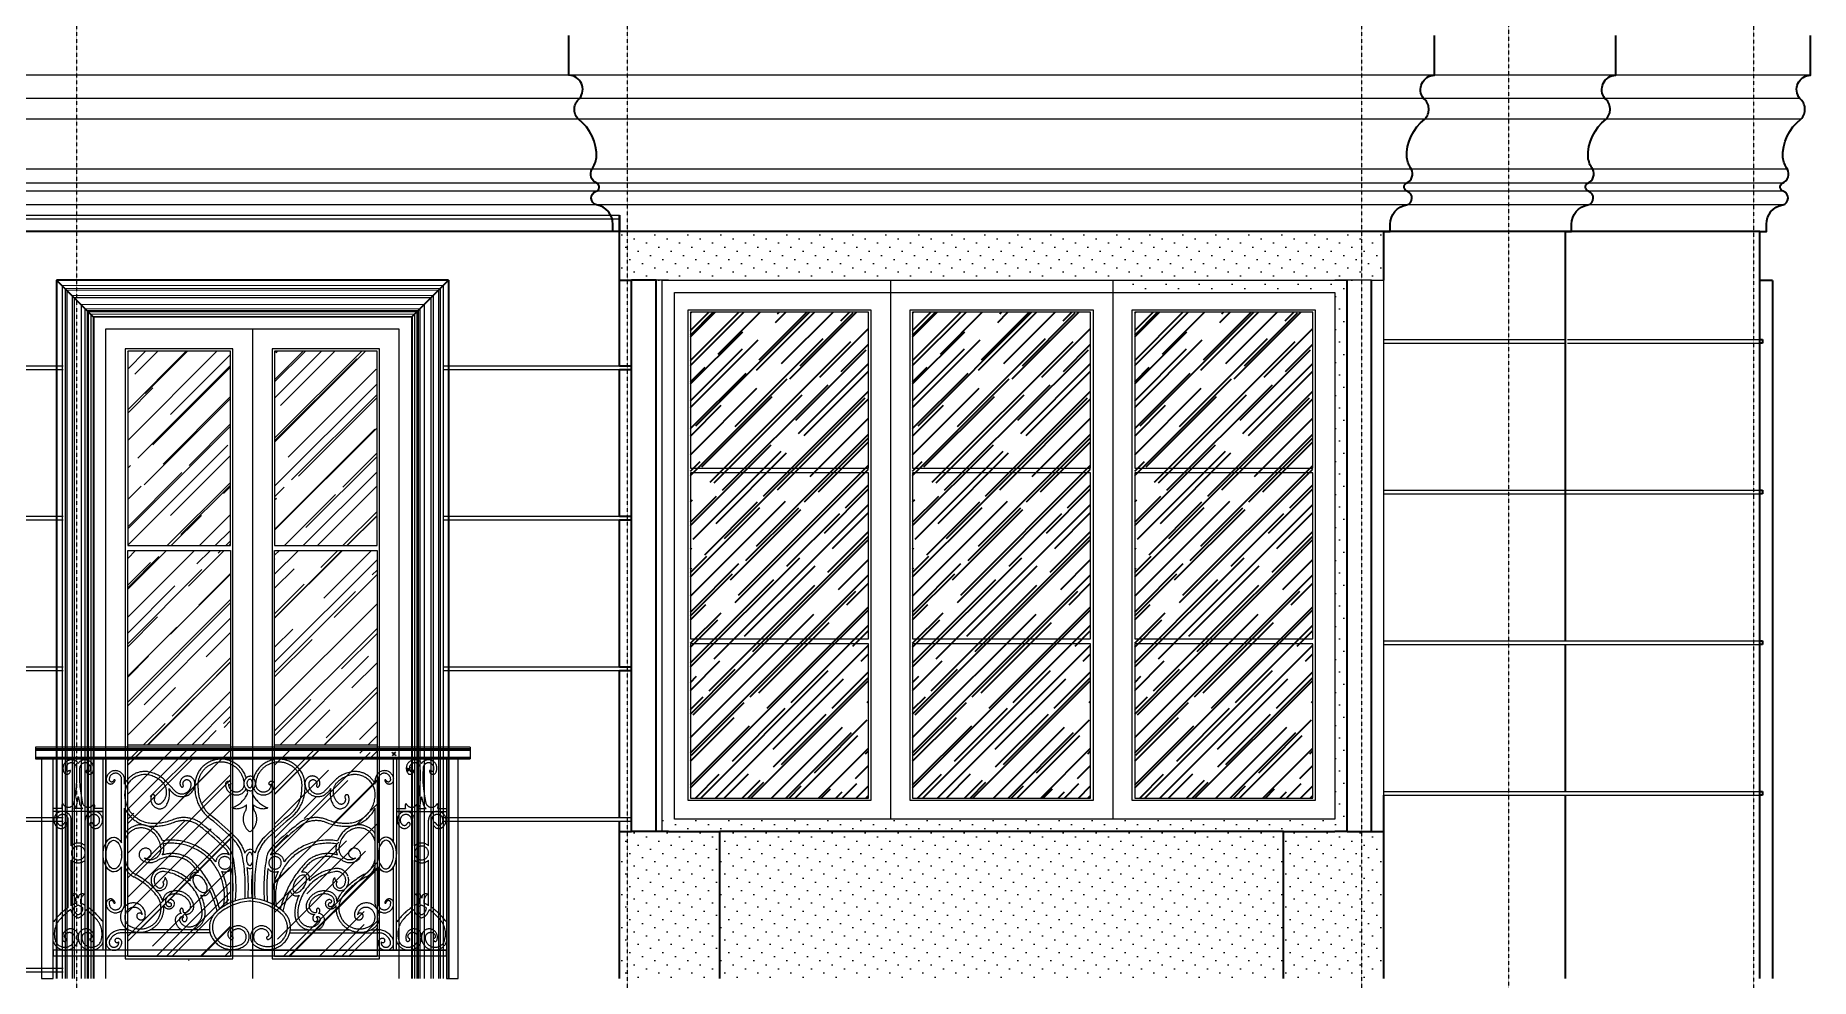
# Model space of a CAD drawing. Header units: millimetres. Extents: x -9564 to 494436, y -140371 to 4257.
# Drawn here: x 129347 to 136592, y -9649 to -5799 of the extents above; entities that cross this region are included whole.
import ezdxf

# ---------------------------------------------------------------- set-up
doc = ezdxf.new("R2010")
doc.units = ezdxf.units.MM
doc.header["$MEASUREMENT"] = 0
for name, pattern in [('DASHED2', [0.375, 0.25, -0.125]), ('HIDDEN2', [0.1875, 0.125, -0.0625]), ('SLD-Solid', [0])]:
    doc.linetypes.add(name, pattern=pattern)
for name, color, linetype, lineweight in [('0.05', 252, 'Continuous', 5), ('09-Arsiran', 8, 'Continuous', 5), ('AS', 8, 'HIDDEN2', 5), ('DOOR OPENING', 4, 'SLD-Solid', 5), ('KOP', 7, 'Continuous', 80), ('LEGEND', 1, 'DASHED2', 50), ('XR-KOP A3_MOZART$0$A-TXTKOP', 3, 'Continuous', 5), ('XR-KOP A3_MOZART$0$KOP-A1$0$A-GRSKOP', 1, 'Continuous', 5), ('XR-KOP A3_MOZART$0$KOP-A1$0$A-TXTKOP', 3, 'Continuous', 5)]:
    doc.layers.add(name, color=color, linetype=linetype, lineweight=lineweight)
doc.styles.add('style2', font='times.ttf', dxfattribs={"height": 0.18})
doc.styles.add('XR-KOP A3_MOZART$0$KOP-A1$0$DIM100', font='SIMPLEX.shx', dxfattribs={"width": 0.8, "height": 250})
doc.styles.add('XR-KOP A3_MOZART$0$KOP-A1$0$ROMANS', font='romans.shx', dxfattribs={"height": 200})
doc.styles.add('XR-KOP A3_MOZART$0$ROMANS', font='romans.shx', dxfattribs={"height": 200})

# ---------------------------------------------------------------- blocks, each defined once
blk = doc.blocks.new('list1')
for p, q in [((333.2554, 201.81), (331.6555, 201.8093)), ((331.6555, 201.8093), (331.6555, 201.4605)), ((331.6555, 201.8093), (331.8056, 201.6592)), ((333.2554, 201.81), (333.1053, 201.6599)), ((333.2554, 201.81), (333.2554, 201.4612)), ((333.1056, 201.6599), (331.8056, 201.6592)), ((331.8056, 201.6592), (331.8056, 198.9592)), ((333.1053, 201.6599), (333.1053, 198.9585)), ((331.6555, 201.4605), (331.6555, 201.4455)), ((331.6555, 201.4455), (331.6555, 200.8455)), ((333.2554, 201.4612), (333.2554, 201.4462)), ((333.2554, 201.4462), (333.2554, 200.8462)), ((331.6555, 200.8455), (331.6555, 200.8305)), ((331.6555, 200.8305), (331.6555, 200.2305)), ((333.2554, 200.8462), (333.2554, 200.8312)), ((333.2554, 200.8312), (333.2554, 200.2312)), ((331.6555, 200.2305), (331.6555, 200.2155)), ((331.6555, 200.2155), (331.6555, 199.6155)), ((333.2554, 200.2312), (333.2554, 200.2162)), ((333.2554, 200.2162), (333.2554, 199.6162)), ((331.6555, 199.6155), (331.6555, 199.6005)), ((331.6555, 199.6005), (331.6555, 198.9585)), ((333.2554, 199.6162), (333.2554, 199.6012)), ((333.2554, 199.6012), (333.2554, 198.9585))]:
    blk.add_line(p, q)
at = {"layer": '09-Arsiran'}
for p, q in [((333.2331, 201.7876), (331.6779, 201.787)), ((331.6779, 201.787), (331.6779, 198.9592)), ((333.2208, 201.7753), (331.6901, 201.7747)), ((331.6901, 201.7747), (331.6901, 198.9592)), ((333.2135, 201.7681), (331.6974, 201.7674)), ((331.6974, 201.7674), (331.6974, 198.9592)), ((333.2135, 201.7681), (333.2135, 198.9585)), ((333.2208, 201.7753), (333.2208, 198.9585)), ((333.2331, 201.7876), (333.2331, 198.9585)), ((333.1922, 201.7467), (331.7188, 201.7461)), ((331.7188, 201.7461), (331.7188, 198.9592)), ((333.1835, 201.738), (331.7274, 201.7374)), ((331.7274, 201.7374), (331.7274, 198.9592)), ((333.1555, 201.7099), (331.7556, 201.7092)), ((331.7556, 201.7092), (331.7556, 198.9592)), ((331.7717, 201.6931), (333.1394, 201.6938)), ((331.7717, 198.9592), (331.7717, 201.6931)), ((333.1392, 198.9585), (333.1392, 201.6938)), ((333.1553, 201.7099), (333.1553, 198.9585)), ((333.1835, 201.738), (333.1835, 198.9585)), ((333.1922, 201.7467), (333.1922, 198.9585)), ((333.1309, 201.6853), (331.7802, 201.6846)), ((331.7802, 201.6846), (331.7802, 198.9592)), ((333.1262, 201.6805), (331.7849, 201.6799)), ((331.7849, 201.6799), (331.7849, 198.9592)), ((333.1158, 201.6702), (331.7953, 201.6695)), ((331.7953, 201.6695), (331.7953, 198.9592)), ((331.7953, 201.6695), (331.7953, 198.9592)), ((333.1156, 201.6702), (333.1156, 198.9585)), ((333.1156, 201.6702), (333.1156, 198.9585)), ((333.126, 201.6805), (333.126, 198.9585)), ((333.1307, 201.6853), (333.1307, 198.9585))]:
    blk.add_line(p, q, dxfattribs=at)
blk = doc.blocks.new('j1')
at = {"layer": '09-Arsiran'}
h = blk.add_hatch(dxfattribs=at)
h.set_pattern_fill('AR-RROOF', color=256, scale=0.005, angle=45)
h.set_pattern_definition([(45, (0.02591, 0), (0.107763073, 0.287368196), [1.905, -0.254, 0.635, -0.127]), (45, (0.10044, 0.16434), (-0.20923997, 0.029634845), [0.381, -0.04191, 0.762, -0.09525]), (45, (-0.005524, 0.12123), (0.406805602, 0.527141034), [1.016, -0.1778, 0.508, -0.127])])
h.paths.add_polyline_path([(343.988, 201.5192), (343.9301, 201.5192), (343.5702, 201.5192), (343.5702, 200.7259), (343.988, 200.7259)])
h.paths.add_polyline_path([(343.5702, 199.9126), (343.988, 199.9126), (343.988, 200.7059), (343.5702, 200.7059)])
h.paths.add_polyline_path([(343.5702, 199.8926), (343.5702, 199.0485), (343.9301, 199.0485), (343.988, 199.0485), (343.988, 199.8926)])
h.paths.add_polyline_path([(342.9704, 199.0485), (343.2203, 199.0485), (343.3902, 199.0485), (343.3902, 199.8926), (343.2203, 199.8926), (342.9704, 199.8926)])
h.paths.add_polyline_path([(343.3902, 200.7059), (343.2203, 200.7059), (342.9704, 200.7059), (342.9704, 199.9126), (343.2203, 199.9126), (343.3902, 199.9126)])
h.paths.add_polyline_path([(342.9704, 200.7259), (343.2203, 200.7259), (343.3902, 200.7259), (343.3902, 201.5192), (343.2203, 201.5192), (342.9704, 201.5192)])
at = {"layer": 'DOOR OPENING'}
for p, q in [((342.8304, 201.6592), (342.8304, 198.9585)), ((344.1301, 201.6592), (342.8304, 201.6592)), ((344.1301, 198.9586), (344.1301, 201.6592)), ((342.8804, 201.6092), (342.8804, 198.9585)), ((343.4802, 201.6092), (342.8804, 201.6092)), ((343.4802, 201.6092), (343.4802, 198.9585)), ((344.078, 201.6092), (343.4802, 201.6092)), ((344.078, 198.9585), (344.078, 201.6092)), ((343.5702, 199.9126), (343.988, 199.9126)), ((343.988, 199.8926), (343.5702, 199.8926))]:
    blk.add_line(p, q, dxfattribs=at)
for points in [[(342.9604, 201.5292), (342.9604, 199.0385), (343.4002, 199.0385), (343.4002, 201.5292)], [(343.2203, 200.7259), (343.3902, 200.7259), (343.3902, 201.5192), (343.2203, 201.5192), (342.9704, 201.5192), (342.9704, 200.7259)], [(343.5602, 201.5292), (343.5602, 199.0385), (343.998, 199.0385), (343.998, 201.5292)], [(343.988, 201.5192), (343.9301, 201.5192), (343.5702, 201.5192), (343.5702, 200.7259), (343.988, 200.7259)], [(343.3902, 200.7059), (343.3902, 199.0485), (343.2203, 199.0485), (342.9704, 199.0485), (342.9704, 200.7059), (343.2203, 200.7059)], [(343.988, 199.0485), (343.9301, 199.0485), (343.5702, 199.0485), (343.5702, 200.7059), (343.988, 200.7059)]]:
    blk.add_lwpolyline(points, close=True, dxfattribs=at)
for points in [[(342.9704, 199.9126), (343.2203, 199.9126), (343.3902, 199.9126)], [(343.3902, 199.8926), (343.2203, 199.8926), (342.9704, 199.8926)]]:
    blk.add_lwpolyline(points, dxfattribs=at)
blk = doc.blocks.new('DRHRH')
at = {"layer": '0.05', "linetype": 'Continuous'}
for points in [[(688.551, -24.585), (688.52, -24.627), (688.502, -24.607), (688.498, -24.58), (688.509, -24.558), (688.551, -24.585)], [(688.551, -24.585), (688.509, -24.558), (688.529, -24.538), (688.556, -24.538), (688.578, -24.547), (688.551, -24.585)], [(688.574, -24.634), (688.547, -24.638), (688.52, -24.627), (688.551, -24.585), (688.589, -24.618), (688.574, -24.634)], [(688.551, -24.585), (688.578, -24.547), (688.594, -24.565), (688.601, -24.591), (688.589, -24.618), (688.551, -24.585)], [(689.371, -25.432), (689.34, -25.476), (689.324, -25.454), (689.318, -25.427), (689.329, -25.405), (689.371, -25.432)], [(689.371, -25.432), (689.329, -25.405), (689.351, -25.389), (689.378, -25.385), (689.398, -25.396), (689.371, -25.432)], [(689.387, -25.481), (689.36, -25.485), (689.34, -25.476), (689.371, -25.432), (689.409, -25.465), (689.387, -25.481)], [(689.371, -25.432), (689.398, -25.396), (689.414, -25.416), (689.421, -25.438), (689.409, -25.465), (689.371, -25.432)]]:
    blk.add_hatch(color=256, dxfattribs=at).paths.add_polyline_path(points)
at = {"layer": '0.05'}
for p, q in [((692.727, -24.225), (668.921, -24.225)), ((668.921, -24.225), (668.921, -24.857)), ((668.921, -24.283), (692.727, -24.283)), ((692.727, -24.225), (692.727, -24.857)), ((668.921, -24.306), (692.727, -24.306)), ((668.921, -24.359), (692.727, -24.359)), ((668.921, -24.39), (692.727, -24.39)), ((668.921, -24.766), (692.727, -24.766)), ((668.921, -24.815), (692.727, -24.815)), ((668.921, -24.857), (692.727, -24.857)), ((669.897, -24.857), (669.258, -24.857)), ((669.258, -24.857), (669.258, -36.89)), ((669.897, -36.89), (669.897, -24.857)), ((669.897, -24.857), (691.424, -24.857)), ((669.897, -35.346), (669.897, -24.857)), ((669.897, -24.857), (691.424, -24.857)), ((672.62, -24.857), (669.897, -24.857)), ((670.44, -25.251), (670.431, -25.282)), ((670.449, -25.222), (670.44, -25.251)), ((670.454, -25.206), (670.449, -25.222)), ((670.46, -25.19), (670.454, -25.206)), ((670.474, -25.163), (670.46, -25.19)), ((670.489, -25.134), (670.474, -25.163)), ((670.507, -25.11), (670.489, -25.134)), ((670.525, -25.083), (670.507, -25.11)), ((670.545, -25.061), (670.525, -25.083)), ((670.567, -25.038), (670.545, -25.061)), ((670.59, -25.018), (670.567, -25.038)), ((670.614, -24.998), (670.59, -25.018)), ((670.614, -25.255), (670.605, -25.277)), ((670.639, -24.982), (670.614, -24.998)), ((670.623, -25.235), (670.614, -25.255)), ((670.63, -25.224), (670.623, -25.235)), ((670.637, -25.215), (670.63, -25.224)), ((670.65, -25.195), (670.637, -25.215)), ((670.666, -24.967), (670.639, -24.982)), ((670.664, -25.177), (670.65, -25.195)), ((670.679, -25.161), (670.664, -25.177)), ((670.695, -24.953), (670.666, -24.967)), ((670.697, -25.146), (670.679, -25.161)), ((670.724, -24.94), (670.695, -24.953)), ((670.715, -25.132), (670.697, -25.146)), ((670.733, -25.119), (670.715, -25.132)), ((670.753, -24.931), (670.724, -24.94)), ((670.753, -25.108), (670.733, -25.119)), ((670.782, -24.922), (670.753, -24.931)), ((670.775, -25.099), (670.753, -25.108)), ((670.795, -25.092), (670.775, -25.099)), ((670.813, -24.918), (670.782, -24.922)), ((670.818, -25.085), (670.795, -25.092)), ((670.829, -24.915), (670.813, -24.918)), ((670.84, -25.081), (670.818, -25.085)), ((670.847, -24.913), (670.829, -24.915)), ((670.862, -25.079), (670.84, -25.081)), ((670.878, -24.911), (670.847, -24.913)), ((670.885, -25.076), (670.862, -25.079)), ((670.909, -24.911), (670.878, -24.911)), ((670.909, -25.079), (670.885, -25.076)), ((670.941, -24.913), (670.909, -24.911)), ((670.932, -25.081), (670.909, -25.079)), ((670.943, -25.083), (670.932, -25.081)), ((670.97, -24.92), (670.941, -24.913)), ((670.954, -25.085), (670.943, -25.083)), ((670.976, -25.092), (670.954, -25.085)), ((671.001, -24.924), (670.97, -24.92)), ((670.999, -25.099), (670.976, -25.092)), ((671.019, -25.11), (670.999, -25.099)), ((671.03, -24.933), (671.001, -24.924)), ((671.039, -25.121), (671.019, -25.11)), ((671.059, -24.944), (671.03, -24.933)), ((671.059, -25.132), (671.039, -25.121)), ((671.088, -24.958), (671.059, -24.944)), ((671.077, -25.146), (671.059, -25.132)), ((671.092, -25.161), (671.077, -25.146)), ((671.115, -24.971), (671.088, -24.958)), ((671.108, -25.177), (671.092, -25.161)), ((671.124, -25.195), (671.108, -25.177)), ((671.142, -24.987), (671.115, -24.971)), ((671.137, -25.215), (671.124, -25.195)), ((671.148, -25.233), (671.137, -25.215)), ((671.166, -25.005), (671.142, -24.987)), ((671.157, -25.253), (671.148, -25.233)), ((671.166, -25.275), (671.157, -25.253)), ((671.191, -25.025), (671.166, -25.005)), ((671.213, -25.047), (671.191, -25.025)), ((671.235, -25.07), (671.213, -25.047)), ((671.256, -25.094), (671.235, -25.07)), ((671.265, -25.108), (671.256, -25.094)), ((671.269, -25.094), (671.258, -25.108)), ((671.289, -25.07), (671.269, -25.094)), ((671.309, -25.047), (671.289, -25.07)), ((671.332, -25.025), (671.309, -25.047)), ((671.356, -25.005), (671.332, -25.025)), ((671.381, -24.987), (671.356, -25.005)), ((671.365, -25.253), (671.356, -25.275)), ((671.376, -25.233), (671.365, -25.253)), ((671.387, -25.215), (671.376, -25.233)), ((671.407, -24.971), (671.381, -24.987)), ((671.401, -25.195), (671.387, -25.215)), ((671.414, -25.177), (671.401, -25.195)), ((671.437, -24.958), (671.407, -24.971)), ((671.43, -25.161), (671.414, -25.177)), ((671.445, -25.146), (671.43, -25.161)), ((671.463, -24.944), (671.437, -24.958)), ((671.463, -25.132), (671.445, -25.146)), ((671.492, -24.933), (671.463, -24.944)), ((671.483, -25.121), (671.463, -25.132)), ((671.504, -25.11), (671.483, -25.121)), ((671.521, -24.927), (671.492, -24.933)), ((671.524, -25.099), (671.504, -25.11)), ((671.553, -24.92), (671.521, -24.927)), ((671.546, -25.092), (671.524, -25.099)), ((671.568, -25.085), (671.546, -25.092)), ((671.584, -24.913), (671.553, -24.92)), ((671.579, -25.083), (671.568, -25.085)), ((671.591, -25.081), (671.579, -25.083)), ((671.615, -24.911), (671.584, -24.913)), ((671.615, -25.079), (671.591, -25.081)), ((671.646, -24.911), (671.615, -24.911)), ((671.638, -25.076), (671.615, -25.079)), ((671.662, -25.079), (671.638, -25.076)), ((671.678, -24.913), (671.646, -24.911)), ((671.684, -25.081), (671.662, -25.079)), ((671.693, -24.915), (671.678, -24.913)), ((671.707, -25.085), (671.684, -25.081)), ((671.709, -24.918), (671.693, -24.915)), ((671.727, -25.092), (671.707, -25.085)), ((671.74, -24.922), (671.709, -24.918)), ((671.749, -25.099), (671.727, -25.092)), ((671.769, -24.931), (671.74, -24.922)), ((671.769, -25.108), (671.749, -25.099)), ((671.801, -24.94), (671.769, -24.931)), ((671.789, -25.119), (671.769, -25.108)), ((671.807, -25.132), (671.789, -25.119)), ((671.83, -24.953), (671.801, -24.94)), ((671.827, -25.146), (671.807, -25.132)), ((671.843, -25.161), (671.827, -25.146)), ((671.856, -24.967), (671.83, -24.953)), ((671.859, -25.177), (671.843, -25.161)), ((671.883, -24.982), (671.856, -24.967)), ((671.874, -25.195), (671.859, -25.177)), ((671.888, -25.215), (671.874, -25.195)), ((671.908, -24.998), (671.883, -24.982)), ((671.894, -25.224), (671.888, -25.215)), ((671.899, -25.235), (671.894, -25.224)), ((671.91, -25.255), (671.899, -25.235)), ((671.932, -25.018), (671.908, -24.998)), ((671.919, -25.277), (671.91, -25.255)), ((671.957, -25.038), (671.932, -25.018)), ((671.977, -25.061), (671.957, -25.038)), ((671.997, -25.083), (671.977, -25.061)), ((672.017, -25.11), (671.997, -25.083)), ((672.033, -25.134), (672.017, -25.11)), ((672.049, -25.163), (672.033, -25.134)), ((672.062, -25.19), (672.049, -25.163)), ((672.069, -25.206), (672.062, -25.19)), ((672.075, -25.222), (672.069, -25.206)), ((672.084, -25.251), (672.075, -25.222)), ((672.091, -25.282), (672.084, -25.251)), ((672.627, -35.346), (672.62, -24.857)), ((672.788, -29.437), (672.788, -24.857)), ((678.107, -25.26), (678.063, -25.302)), ((678.152, -25.217), (678.107, -25.26)), ((678.199, -25.179), (678.152, -25.217)), ((678.25, -25.141), (678.199, -25.179)), ((678.299, -25.108), (678.25, -25.141)), ((678.353, -25.074), (678.299, -25.108)), ((678.351, -25.266), (678.333, -25.28)), ((678.387, -25.242), (678.351, -25.266)), ((678.407, -25.043), (678.353, -25.074)), ((678.422, -25.219), (678.387, -25.242)), ((678.463, -25.016), (678.407, -25.043)), ((678.46, -25.197), (678.422, -25.219)), ((678.498, -25.177), (678.46, -25.197)), ((678.518, -24.989), (678.463, -25.016)), ((678.536, -25.159), (678.498, -25.177)), ((678.577, -24.967), (678.518, -24.989)), ((678.574, -25.141), (678.536, -25.159)), ((678.612, -25.125), (678.574, -25.141)), ((678.637, -24.944), (678.577, -24.967)), ((678.652, -25.11), (678.612, -25.125)), ((678.697, -24.927), (678.637, -24.944)), ((678.693, -25.096), (678.652, -25.11)), ((678.733, -25.083), (678.693, -25.096)), ((678.76, -24.911), (678.697, -24.927)), ((678.773, -25.074), (678.733, -25.083)), ((678.822, -24.898), (678.76, -24.911)), ((678.813, -25.063), (678.773, -25.074)), ((678.854, -25.056), (678.813, -25.063)), ((678.885, -24.886), (678.822, -24.898)), ((678.896, -25.049), (678.854, -25.056)), ((678.918, -24.884), (678.885, -24.886)), ((678.936, -25.043), (678.896, -25.049)), ((678.95, -24.88), (678.918, -24.884)), ((678.979, -25.038), (678.936, -25.043)), ((679.014, -24.875), (678.95, -24.88)), ((679.021, -25.036), (678.979, -25.038)), ((679.079, -24.873), (679.014, -24.875)), ((679.061, -25.034), (679.021, -25.036)), ((679.104, -25.034), (679.061, -25.034)), ((679.142, -24.875), (679.079, -24.873)), ((679.146, -25.036), (679.104, -25.034)), ((679.207, -24.877), (679.142, -24.875)), ((679.189, -25.038), (679.146, -25.036)), ((679.229, -25.043), (679.189, -25.038)), ((679.269, -24.884), (679.207, -24.877)), ((679.271, -25.047), (679.229, -25.043)), ((679.329, -24.895), (679.269, -24.884)), ((679.314, -25.054), (679.271, -25.047)), ((679.354, -25.063), (679.314, -25.054)), ((679.392, -24.907), (679.329, -24.895)), ((679.394, -25.074), (679.354, -25.063)), ((679.452, -24.922), (679.392, -24.907)), ((679.437, -25.083), (679.394, -25.074)), ((679.477, -25.096), (679.437, -25.083)), ((679.512, -24.938), (679.452, -24.922)), ((679.517, -25.11), (679.477, -25.096)), ((679.571, -24.958), (679.512, -24.938)), ((679.557, -25.125), (679.517, -25.11)), ((679.597, -25.143), (679.557, -25.125)), ((679.629, -24.98), (679.571, -24.958)), ((679.617, -25.152), (679.597, -25.143)), ((679.635, -25.161), (679.617, -25.152)), ((679.684, -25.005), (679.629, -24.98)), ((679.676, -25.179), (679.635, -25.161)), ((679.714, -25.199), (679.676, -25.179)), ((679.74, -25.032), (679.684, -25.005)), ((679.749, -25.222), (679.714, -25.199)), ((679.794, -25.061), (679.74, -25.032)), ((679.785, -25.244), (679.749, -25.222)), ((679.821, -25.268), (679.785, -25.244)), ((679.845, -25.092), (679.794, -25.061)), ((679.854, -25.293), (679.821, -25.268)), ((679.897, -25.125), (679.845, -25.092)), ((679.948, -25.163), (679.897, -25.125)), ((679.995, -25.201), (679.948, -25.163)), ((680.042, -25.239), (679.995, -25.201)), ((680.087, -25.282), (680.042, -25.239)), ((681.284, -25.242), (681.239, -25.282)), ((681.331, -25.201), (681.284, -25.242)), ((681.378, -25.163), (681.331, -25.201)), ((681.429, -25.125), (681.378, -25.163)), ((681.481, -25.092), (681.429, -25.125)), ((681.505, -25.268), (681.472, -25.293)), ((681.532, -25.061), (681.481, -25.092)), ((681.541, -25.244), (681.505, -25.268)), ((681.588, -25.032), (681.532, -25.061)), ((681.577, -25.222), (681.541, -25.244)), ((681.615, -25.199), (681.577, -25.222)), ((681.642, -25.005), (681.588, -25.032)), ((681.653, -25.179), (681.615, -25.199)), ((681.7, -24.98), (681.642, -25.005)), ((681.691, -25.161), (681.653, -25.179)), ((681.711, -25.152), (681.691, -25.161)), ((681.756, -24.958), (681.7, -24.98)), ((681.729, -25.143), (681.711, -25.152)), ((681.769, -25.125), (681.729, -25.143)), ((681.816, -24.938), (681.756, -24.958)), ((681.809, -25.11), (681.769, -25.125)), ((681.849, -25.096), (681.809, -25.11)), ((681.874, -24.922), (681.816, -24.938)), ((681.89, -25.083), (681.849, -25.096)), ((681.934, -24.907), (681.874, -24.922)), ((681.932, -25.074), (681.89, -25.083)), ((681.972, -25.063), (681.932, -25.074)), ((681.997, -24.895), (681.934, -24.907)), ((682.015, -25.056), (681.972, -25.063)), ((682.057, -24.884), (681.997, -24.895)), ((682.055, -25.047), (682.015, -25.056)), ((682.097, -25.043), (682.055, -25.047)), ((682.12, -24.877), (682.057, -24.884)), ((682.14, -25.038), (682.097, -25.043)), ((682.184, -24.875), (682.12, -24.877)), ((682.18, -25.036), (682.14, -25.038)), ((682.222, -25.034), (682.18, -25.036)), ((682.247, -24.873), (682.184, -24.875)), ((682.265, -25.034), (682.222, -25.034)), ((682.312, -24.875), (682.247, -24.873)), ((682.305, -25.036), (682.265, -25.034)), ((682.348, -25.038), (682.305, -25.036)), ((682.377, -24.88), (682.312, -24.875)), ((682.39, -25.043), (682.348, -25.038)), ((682.408, -24.884), (682.377, -24.88)), ((682.43, -25.049), (682.39, -25.043)), ((682.441, -24.886), (682.408, -24.884)), ((682.473, -25.056), (682.43, -25.049)), ((682.504, -24.898), (682.441, -24.886)), ((682.513, -25.063), (682.473, -25.056)), ((682.569, -24.911), (682.504, -24.898)), ((682.553, -25.074), (682.513, -25.063)), ((682.593, -25.083), (682.553, -25.074)), ((682.629, -24.927), (682.569, -24.911)), ((682.634, -25.096), (682.593, -25.083)), ((682.689, -24.944), (682.629, -24.927)), ((682.674, -25.11), (682.634, -25.096)), ((682.714, -25.125), (682.674, -25.11)), ((682.75, -24.967), (682.689, -24.944)), ((682.752, -25.141), (682.714, -25.125)), ((682.808, -24.989), (682.75, -24.967)), ((682.792, -25.159), (682.752, -25.141)), ((682.83, -25.177), (682.792, -25.159)), ((682.864, -25.016), (682.808, -24.989)), ((682.866, -25.197), (682.83, -25.177)), ((682.92, -25.043), (682.864, -25.016)), ((682.904, -25.219), (682.866, -25.197)), ((682.94, -25.242), (682.904, -25.219)), ((682.973, -25.074), (682.92, -25.043)), ((682.975, -25.266), (682.94, -25.242)), ((683.027, -25.108), (682.973, -25.074)), ((682.993, -25.28), (682.975, -25.266)), ((683.078, -25.141), (683.027, -25.108)), ((683.127, -25.179), (683.078, -25.141)), ((683.174, -25.217), (683.127, -25.179)), ((683.221, -25.26), (683.174, -25.217)), ((683.263, -25.302), (683.221, -25.26)), ((688.433, -24.498), (688.668, -24.67)), ((688.636, -24.466), (688.46, -24.701)), ((688.507, -24.558), (688.498, -24.578)), ((688.498, -24.578), (688.551, -24.585)), ((688.498, -24.578), (688.551, -24.585)), ((688.502, -24.605), (688.498, -24.578)), ((688.551, -24.585), (688.502, -24.605)), ((688.551, -24.585), (688.502, -24.605)), ((688.502, -24.605), (688.518, -24.627)), ((688.529, -24.536), (688.507, -24.558)), ((688.507, -24.558), (688.551, -24.585)), ((688.551, -24.585), (688.507, -24.558)), ((688.551, -24.585), (688.518, -24.627)), ((688.518, -24.627), (688.551, -24.585)), ((688.518, -24.627), (688.545, -24.638)), ((688.551, -24.585), (688.529, -24.536)), ((688.529, -24.536), (688.556, -24.536)), ((688.551, -24.585), (688.529, -24.536)), ((688.534, -29.437), (688.534, -24.857)), ((688.545, -24.638), (688.551, -24.585)), ((688.545, -24.638), (688.551, -24.585)), ((688.572, -24.632), (688.545, -24.638)), ((688.556, -24.536), (688.551, -24.585)), ((688.556, -24.536), (688.551, -24.585)), ((688.578, -24.547), (688.551, -24.585)), ((688.551, -24.585), (688.578, -24.547)), ((688.551, -24.585), (688.594, -24.562)), ((688.551, -24.585), (688.594, -24.562)), ((688.551, -24.585), (688.572, -24.632)), ((688.551, -24.585), (688.572, -24.632)), ((688.587, -24.616), (688.551, -24.585)), ((688.598, -24.589), (688.551, -24.585)), ((688.551, -24.585), (688.587, -24.616)), ((688.598, -24.589), (688.551, -24.585)), ((688.578, -24.547), (688.556, -24.536)), ((688.572, -24.632), (688.587, -24.616)), ((688.594, -24.562), (688.578, -24.547)), ((688.587, -24.616), (688.598, -24.589)), ((688.594, -24.562), (688.598, -24.589)), ((688.694, -35.346), (688.701, -24.857)), ((688.701, -24.857), (691.424, -24.857)), ((689.242, -25.251), (689.235, -25.282)), ((689.253, -25.222), (689.242, -25.251)), ((689.257, -25.206), (689.253, -25.222)), ((689.264, -25.19), (689.257, -25.206)), ((689.278, -25.163), (689.264, -25.19)), ((689.293, -25.134), (689.278, -25.163)), ((689.309, -25.11), (689.293, -25.134)), ((689.329, -25.083), (689.309, -25.11)), ((689.349, -25.061), (689.329, -25.083)), ((689.371, -25.038), (689.349, -25.061)), ((689.394, -25.018), (689.371, -25.038)), ((689.418, -24.998), (689.394, -25.018)), ((689.416, -25.255), (689.409, -25.277)), ((689.427, -25.235), (689.416, -25.255)), ((689.443, -24.982), (689.418, -24.998)), ((689.434, -25.224), (689.427, -25.235)), ((689.438, -25.215), (689.434, -25.224)), ((689.452, -25.195), (689.438, -25.215)), ((689.47, -24.967), (689.443, -24.982)), ((689.467, -25.177), (689.452, -25.195)), ((689.483, -25.161), (689.467, -25.177)), ((689.499, -24.953), (689.47, -24.967)), ((689.501, -25.146), (689.483, -25.161)), ((689.526, -24.94), (689.499, -24.953)), ((689.519, -25.132), (689.501, -25.146)), ((689.537, -25.119), (689.519, -25.132)), ((689.557, -24.931), (689.526, -24.94)), ((689.557, -25.108), (689.537, -25.119)), ((689.586, -24.922), (689.557, -24.931)), ((689.577, -25.099), (689.557, -25.108)), ((689.599, -25.092), (689.577, -25.099)), ((689.617, -24.918), (689.586, -24.922)), ((689.622, -25.085), (689.599, -25.092)), ((689.633, -24.915), (689.617, -24.918)), ((689.644, -25.081), (689.622, -25.085)), ((689.648, -24.913), (689.633, -24.915)), ((689.666, -25.079), (689.644, -25.081)), ((689.682, -24.911), (689.648, -24.913)), ((689.689, -25.076), (689.666, -25.079)), ((689.713, -24.911), (689.682, -24.911)), ((689.711, -25.079), (689.689, -25.076)), ((689.736, -25.081), (689.711, -25.079)), ((689.744, -24.913), (689.713, -24.911)), ((689.747, -25.083), (689.736, -25.081)), ((689.774, -24.92), (689.744, -24.913)), ((689.758, -25.085), (689.747, -25.083)), ((689.78, -25.092), (689.758, -25.085)), ((689.805, -24.924), (689.774, -24.92)), ((689.803, -25.099), (689.78, -25.092)), ((689.823, -25.11), (689.803, -25.099)), ((689.834, -24.933), (689.805, -24.924)), ((689.843, -25.121), (689.823, -25.11)), ((689.863, -24.944), (689.834, -24.933)), ((689.863, -25.132), (689.843, -25.121)), ((689.892, -24.958), (689.863, -24.944)), ((689.881, -25.146), (689.863, -25.132)), ((689.896, -25.161), (689.881, -25.146)), ((689.919, -24.971), (689.892, -24.958)), ((689.912, -25.177), (689.896, -25.161)), ((689.928, -25.195), (689.912, -25.177)), ((689.946, -24.987), (689.919, -24.971)), ((689.939, -25.215), (689.928, -25.195)), ((689.952, -25.233), (689.939, -25.215)), ((689.97, -25.005), (689.946, -24.987)), ((689.961, -25.253), (689.952, -25.233)), ((689.97, -25.275), (689.961, -25.253)), ((689.995, -25.025), (689.97, -25.005)), ((690.017, -25.047), (689.995, -25.025)), ((690.039, -25.07), (690.017, -25.047)), ((690.059, -25.094), (690.039, -25.07)), ((690.068, -25.108), (690.059, -25.094)), ((690.071, -25.094), (690.062, -25.108)), ((690.091, -25.07), (690.071, -25.094)), ((690.113, -25.047), (690.091, -25.07)), ((690.135, -25.025), (690.113, -25.047)), ((690.16, -25.005), (690.135, -25.025)), ((690.185, -24.987), (690.16, -25.005)), ((690.169, -25.253), (690.16, -25.275)), ((690.178, -25.233), (690.169, -25.253)), ((690.191, -25.215), (690.178, -25.233)), ((690.211, -24.971), (690.185, -24.987)), ((690.202, -25.195), (690.191, -25.215)), ((690.218, -25.177), (690.202, -25.195)), ((690.238, -24.958), (690.211, -24.971)), ((690.234, -25.161), (690.218, -25.177)), ((690.249, -25.146), (690.234, -25.161)), ((690.267, -24.944), (690.238, -24.958)), ((690.267, -25.132), (690.249, -25.146)), ((690.296, -24.933), (690.267, -24.944)), ((690.287, -25.121), (690.267, -25.132)), ((690.307, -25.11), (690.287, -25.121)), ((690.325, -24.927), (690.296, -24.933)), ((690.328, -25.099), (690.307, -25.11)), ((690.357, -24.92), (690.325, -24.927)), ((690.35, -25.092), (690.328, -25.099)), ((690.372, -25.085), (690.35, -25.092)), ((690.386, -24.913), (690.357, -24.92)), ((690.383, -25.083), (690.372, -25.085)), ((690.395, -25.081), (690.383, -25.083)), ((690.417, -24.911), (690.386, -24.913)), ((690.419, -25.079), (690.395, -25.081)), ((690.448, -24.911), (690.417, -24.911)), ((690.442, -25.076), (690.419, -25.079)), ((690.464, -25.079), (690.442, -25.076)), ((690.482, -24.913), (690.448, -24.911)), ((690.486, -25.081), (690.464, -25.079)), ((690.497, -24.915), (690.482, -24.913)), ((690.509, -25.085), (690.486, -25.081)), ((690.513, -24.918), (690.497, -24.915)), ((690.531, -25.092), (690.509, -25.085)), ((690.544, -24.922), (690.513, -24.918)), ((690.553, -25.099), (690.531, -25.092)), ((690.573, -24.931), (690.544, -24.922)), ((690.573, -25.108), (690.553, -25.099)), ((690.605, -24.94), (690.573, -24.931)), ((690.593, -25.119), (690.573, -25.108)), ((690.611, -25.132), (690.593, -25.119)), ((690.631, -24.953), (690.605, -24.94)), ((690.629, -25.146), (690.611, -25.132)), ((690.647, -25.161), (690.629, -25.146)), ((690.66, -24.967), (690.631, -24.953)), ((690.663, -25.177), (690.647, -25.161)), ((690.687, -24.982), (690.66, -24.967)), ((690.678, -25.195), (690.663, -25.177)), ((690.692, -25.215), (690.678, -25.195)), ((690.712, -24.998), (690.687, -24.982)), ((690.696, -25.224), (690.692, -25.215)), ((690.703, -25.235), (690.696, -25.224)), ((690.714, -25.255), (690.703, -25.235)), ((690.736, -25.018), (690.712, -24.998)), ((690.721, -25.277), (690.714, -25.255)), ((690.759, -25.038), (690.736, -25.018)), ((690.781, -25.061), (690.759, -25.038)), ((690.801, -25.083), (690.781, -25.061)), ((690.821, -25.11), (690.801, -25.083)), ((690.837, -25.134), (690.821, -25.11)), ((690.853, -25.163), (690.837, -25.134)), ((690.866, -25.19), (690.853, -25.163)), ((690.873, -25.206), (690.866, -25.19)), ((690.877, -25.222), (690.873, -25.206)), ((690.888, -25.251), (690.877, -25.222)), ((690.895, -25.282), (690.888, -25.251)), ((691.424, -24.857), (691.424, -35.346)), ((692.063, -24.857), (691.424, -24.857)), ((691.424, -24.857), (691.424, -36.89)), ((692.068, -36.89), (692.063, -24.857)), ((670.424, -25.342), (670.422, -25.373)), ((670.422, -25.373), (670.422, -25.405)), ((670.422, -25.405), (670.427, -25.436)), ((670.427, -25.313), (670.424, -25.342)), ((670.431, -25.282), (670.427, -25.313)), ((670.427, -25.436), (670.431, -25.465)), ((670.431, -25.465), (670.438, -25.496)), ((670.438, -25.496), (670.447, -25.525)), ((670.447, -25.525), (670.458, -25.554)), ((670.458, -25.554), (670.471, -25.583)), ((670.471, -25.583), (670.487, -25.61)), ((670.487, -25.61), (670.503, -25.637)), ((670.503, -25.637), (670.523, -25.662)), ((670.523, -25.662), (670.532, -25.675)), ((670.532, -25.671), (670.543, -25.677)), ((670.543, -25.677), (670.567, -25.691)), ((670.567, -25.691), (670.592, -25.7)), ((670.594, -25.322), (670.59, -25.344)), ((670.59, -25.344), (670.59, -25.367)), ((670.59, -25.367), (670.59, -25.389)), ((670.59, -25.389), (670.59, -25.411)), ((670.59, -25.411), (670.594, -25.434)), ((670.592, -25.7), (670.619, -25.704)), ((670.599, -25.3), (670.594, -25.322)), ((670.594, -25.434), (670.599, -25.456)), ((670.605, -25.277), (670.599, -25.3)), ((670.599, -25.456), (670.608, -25.478)), ((670.608, -25.478), (670.617, -25.499)), ((670.617, -25.499), (670.626, -25.519)), ((670.619, -25.704), (670.646, -25.704)), ((670.626, -25.519), (670.639, -25.539)), ((670.639, -25.539), (670.652, -25.559)), ((670.646, -25.704), (670.672, -25.702)), ((670.652, -25.559), (670.659, -25.568)), ((670.664, -25.559), (670.655, -25.566)), ((670.684, -25.545), (670.664, -25.559)), ((670.672, -25.702), (670.699, -25.695)), ((670.706, -25.534), (670.684, -25.545)), ((670.699, -25.695), (670.724, -25.686)), ((670.726, -25.523), (670.706, -25.534)), ((670.724, -25.686), (670.735, -25.68)), ((670.748, -25.514), (670.726, -25.523)), ((670.735, -25.68), (670.748, -25.671)), ((670.771, -25.507), (670.748, -25.514)), ((670.748, -25.671), (670.769, -25.655)), ((670.769, -25.655), (670.786, -25.635)), ((670.795, -25.503), (670.771, -25.507)), ((670.786, -25.635), (670.802, -25.612)), ((670.818, -25.499), (670.795, -25.503)), ((670.802, -25.612), (670.815, -25.59)), ((670.815, -25.59), (670.824, -25.563)), ((670.831, -25.496), (670.818, -25.499)), ((670.824, -25.563), (670.829, -25.537)), ((670.831, -25.51), (670.829, -25.496)), ((670.829, -25.537), (670.831, -25.51)), ((671.173, -25.297), (671.166, -25.275)), ((671.18, -25.32), (671.173, -25.297)), ((671.173, -26.251), (671.18, -26.129)), ((671.18, -25.391), (671.175, -25.331)), ((671.18, -25.331), (671.18, -25.32)), ((671.184, -25.514), (671.18, -25.391)), ((671.18, -26.129), (671.184, -26.006)), ((671.189, -25.637), (671.184, -25.514)), ((671.184, -26.006), (671.189, -25.883)), ((671.189, -25.76), (671.189, -25.637)), ((671.189, -25.883), (671.189, -25.76)), ((671.334, -25.514), (671.329, -25.637)), ((671.329, -25.637), (671.329, -25.76)), ((671.329, -25.76), (671.329, -25.883)), ((671.329, -25.883), (671.334, -26.006)), ((671.338, -25.391), (671.334, -25.514)), ((671.334, -26.006), (671.338, -26.129)), ((671.343, -25.331), (671.338, -25.391)), ((671.338, -26.129), (671.345, -26.251)), ((671.345, -25.32), (671.343, -25.331)), ((671.349, -25.297), (671.345, -25.32)), ((671.356, -25.275), (671.349, -25.297)), ((671.7, -25.499), (671.687, -25.496)), ((671.689, -25.496), (671.687, -25.51)), ((671.687, -25.51), (671.689, -25.537)), ((671.689, -25.537), (671.693, -25.563)), ((671.693, -25.563), (671.702, -25.59)), ((671.722, -25.503), (671.7, -25.499)), ((671.702, -25.59), (671.716, -25.612)), ((671.716, -25.612), (671.731, -25.635)), ((671.747, -25.507), (671.722, -25.503)), ((671.731, -25.635), (671.749, -25.655)), ((671.769, -25.514), (671.747, -25.507)), ((671.749, -25.655), (671.769, -25.671)), ((671.792, -25.523), (671.769, -25.514)), ((671.769, -25.671), (671.783, -25.68)), ((671.783, -25.68), (671.794, -25.686)), ((671.812, -25.534), (671.792, -25.523)), ((671.794, -25.686), (671.818, -25.695)), ((671.834, -25.545), (671.812, -25.534)), ((671.818, -25.695), (671.845, -25.702)), ((671.854, -25.559), (671.834, -25.545)), ((671.845, -25.702), (671.872, -25.704)), ((671.863, -25.566), (671.854, -25.559)), ((671.863, -25.568), (671.872, -25.559)), ((671.872, -25.559), (671.885, -25.539)), ((671.872, -25.704), (671.899, -25.704)), ((671.885, -25.539), (671.897, -25.519)), ((671.897, -25.519), (671.908, -25.499)), ((671.899, -25.704), (671.926, -25.7)), ((671.908, -25.499), (671.917, -25.478)), ((671.917, -25.478), (671.923, -25.456)), ((671.926, -25.3), (671.919, -25.277)), ((671.923, -25.456), (671.928, -25.434)), ((671.93, -25.322), (671.926, -25.3)), ((671.926, -25.7), (671.95, -25.691)), ((671.928, -25.434), (671.932, -25.411)), ((671.932, -25.344), (671.93, -25.322)), ((671.935, -25.367), (671.932, -25.344)), ((671.932, -25.411), (671.935, -25.389)), ((671.935, -25.389), (671.935, -25.367)), ((671.95, -25.691), (671.975, -25.677)), ((671.975, -25.677), (671.986, -25.671)), ((671.99, -25.675), (672.002, -25.662)), ((672.002, -25.662), (672.019, -25.637)), ((672.019, -25.637), (672.037, -25.61)), ((672.037, -25.61), (672.051, -25.583)), ((672.051, -25.583), (672.064, -25.554)), ((672.064, -25.554), (672.075, -25.525)), ((672.075, -25.525), (672.084, -25.496)), ((672.084, -25.496), (672.091, -25.465)), ((672.095, -25.313), (672.091, -25.282)), ((672.091, -25.465), (672.098, -25.436)), ((672.1, -25.342), (672.095, -25.313)), ((672.098, -25.436), (672.1, -25.405)), ((672.1, -25.373), (672.1, -25.342)), ((672.1, -25.405), (672.1, -25.373)), ((672.795, -25.925), (672.79, -25.952)), ((672.795, -25.963), (672.793, -25.988)), ((672.793, -25.988), (672.793, -26.012)), ((672.793, -26.012), (672.797, -26.035)), ((672.806, -25.878), (672.795, -25.925)), ((672.795, -25.952), (672.795, -25.963)), ((672.797, -26.035), (672.801, -26.059)), ((672.801, -26.059), (672.808, -26.079)), ((672.819, -25.831), (672.806, -25.878)), ((672.808, -26.079), (672.819, -26.102)), ((672.839, -25.787), (672.819, -25.831)), ((672.819, -26.102), (672.83, -26.122)), ((672.83, -26.122), (672.844, -26.14)), ((672.864, -25.744), (672.839, -25.787)), ((672.844, -26.14), (672.857, -26.158)), ((672.857, -26.158), (672.875, -26.175)), ((672.891, -25.706), (672.864, -25.744)), ((672.875, -26.175), (672.893, -26.189)), ((672.92, -25.671), (672.891, -25.706)), ((672.893, -26.189), (672.913, -26.202)), ((672.913, -26.202), (672.933, -26.213)), ((672.953, -25.637), (672.92, -25.671)), ((672.933, -26.213), (672.956, -26.222)), ((672.991, -25.606), (672.953, -25.637)), ((672.953, -25.963), (672.953, -25.974)), ((672.953, -25.974), (672.956, -25.999)), ((672.956, -25.999), (672.96, -26.021)), ((672.956, -26.222), (672.98, -26.229)), ((672.967, -25.916), (672.96, -25.948)), ((672.96, -25.948), (672.96, -25.963)), ((672.96, -26.021), (672.971, -26.044)), ((672.973, -25.885), (672.967, -25.916)), ((672.971, -26.044), (672.985, -26.062)), ((672.985, -25.856), (672.973, -25.885)), ((672.98, -26.229), (672.991, -26.231)), ((672.998, -25.829), (672.985, -25.856)), ((672.985, -26.062), (673, -26.079)), ((673.029, -25.581), (672.991, -25.606)), ((672.991, -26.231), (673.003, -26.234)), ((673.011, -25.802), (672.998, -25.829)), ((673, -26.079), (673.02, -26.093)), ((673.003, -26.234), (673.027, -26.236)), ((673.029, -25.778), (673.011, -25.802)), ((673.02, -26.093), (673.04, -26.104)), ((673.027, -26.236), (673.052, -26.236)), ((673.072, -25.557), (673.029, -25.581)), ((673.049, -25.753), (673.029, -25.778)), ((673.04, -26.104), (673.054, -26.106)), ((673.072, -25.733), (673.049, -25.753)), ((673.052, -26.236), (673.076, -26.234)), ((673.054, -26.106), (673.065, -26.111)), ((673.065, -26.111), (673.09, -26.113)), ((673.114, -25.539), (673.072, -25.557)), ((673.094, -25.713), (673.072, -25.733)), ((673.076, -26.234), (673.099, -26.227)), ((673.09, -26.113), (673.112, -26.111)), ((673.121, -25.695), (673.094, -25.713)), ((673.099, -26.227), (673.121, -26.22)), ((673.112, -26.111), (673.137, -26.104)), ((673.161, -25.523), (673.114, -25.539)), ((673.148, -25.682), (673.121, -25.695)), ((673.121, -26.22), (673.141, -26.211)), ((673.137, -26.104), (673.157, -26.095)), ((673.141, -26.211), (673.163, -26.2)), ((673.175, -25.668), (673.148, -25.682)), ((673.157, -26.095), (673.177, -26.082)), ((673.208, -25.514), (673.161, -25.523)), ((673.163, -26.2), (673.181, -26.187)), ((673.206, -25.659), (673.175, -25.668)), ((673.177, -26.082), (673.192, -26.066)), ((673.181, -26.187), (673.199, -26.173)), ((673.192, -26.066), (673.208, -26.046)), ((673.199, -26.173), (673.217, -26.158)), ((673.235, -25.653), (673.206, -25.659)), ((673.257, -25.507), (673.208, -25.514)), ((673.208, -26.046), (673.213, -26.035)), ((673.213, -26.019), (673.21, -26.03)), ((673.219, -26.012), (673.213, -26.019)), ((673.217, -26.158), (673.23, -26.14)), ((673.226, -26.006), (673.219, -26.012)), ((673.235, -26.001), (673.226, -26.006)), ((673.23, -26.14), (673.244, -26.12)), ((673.266, -25.648), (673.235, -25.653)), ((673.246, -25.999), (673.235, -26.001)), ((673.244, -26.12), (673.255, -26.1)), ((673.255, -26.001), (673.246, -25.999)), ((673.264, -26.006), (673.255, -26.001)), ((673.255, -26.1), (673.266, -26.077)), ((673.306, -25.505), (673.257, -25.507)), ((673.271, -26.01), (673.264, -26.006)), ((673.284, -25.646), (673.266, -25.648)), ((673.266, -26.077), (673.273, -26.053)), ((673.277, -26.019), (673.271, -26.01)), ((673.273, -26.053), (673.275, -26.041)), ((673.28, -26.028), (673.277, -26.019)), ((673.28, -26.044), (673.28, -26.028)), ((673.3, -25.646), (673.284, -25.646)), ((673.331, -25.648), (673.3, -25.646)), ((673.331, -25.507), (673.306, -25.505)), ((673.356, -25.51), (673.331, -25.507)), ((673.362, -25.65), (673.331, -25.648)), ((673.405, -25.519), (673.356, -25.51)), ((673.393, -25.659), (673.362, -25.65)), ((673.423, -25.668), (673.393, -25.659)), ((673.452, -25.532), (673.405, -25.519)), ((673.449, -25.682), (673.423, -25.668)), ((673.476, -25.695), (673.449, -25.682)), ((673.498, -25.55), (673.452, -25.532)), ((673.501, -25.713), (673.476, -25.695)), ((673.541, -25.57), (673.498, -25.55)), ((673.525, -25.731), (673.501, -25.713)), ((673.548, -25.753), (673.525, -25.731)), ((673.581, -25.595), (673.541, -25.57)), ((673.568, -25.776), (673.548, -25.753)), ((673.586, -25.8), (673.568, -25.776)), ((673.619, -25.624), (673.581, -25.595)), ((673.601, -25.827), (673.586, -25.8)), ((673.615, -25.856), (673.601, -25.827)), ((673.624, -25.885), (673.615, -25.856)), ((673.653, -25.655), (673.619, -25.624)), ((673.633, -25.916), (673.624, -25.885)), ((673.635, -25.932), (673.633, -25.916)), ((673.635, -29.453), (673.635, -25.93)), ((673.684, -25.691), (673.653, -25.655)), ((673.713, -25.729), (673.684, -25.691)), ((673.738, -25.769), (673.713, -25.729)), ((673.76, -25.811), (673.738, -25.769)), ((673.776, -25.856), (673.76, -25.811)), ((673.789, -25.903), (673.776, -25.856)), ((673.798, -25.952), (673.789, -25.903)), ((673.796, -26.251), (673.796, -25.999)), ((673.8, -26.001), (673.798, -25.952)), ((673.809, -26.225), (673.798, -26.247)), ((673.8, -26.026), (673.8, -26.001)), ((673.831, -26.182), (673.809, -26.225)), ((673.856, -26.14), (673.831, -26.182)), ((673.883, -26.097), (673.856, -26.14)), ((673.91, -26.059), (673.883, -26.097)), ((673.939, -26.019), (673.91, -26.059)), ((673.97, -25.983), (673.939, -26.019)), ((673.997, -26.207), (673.963, -26.256)), ((674.001, -25.948), (673.97, -25.983)), ((674.03, -26.16), (673.997, -26.207)), ((674.035, -25.912), (674.001, -25.948)), ((674.066, -26.115), (674.03, -26.16)), ((674.068, -25.878), (674.035, -25.912)), ((674.106, -26.07), (674.066, -26.115)), ((674.104, -25.847), (674.068, -25.878)), ((674.14, -25.818), (674.104, -25.847)), ((674.149, -26.028), (674.106, -26.07)), ((674.178, -25.789), (674.14, -25.818)), ((674.169, -26.008), (674.149, -26.028)), ((674.191, -25.99), (674.169, -26.008)), ((674.218, -25.762), (674.178, -25.789)), ((674.238, -25.952), (674.191, -25.99)), ((674.256, -25.735), (674.218, -25.762)), ((674.285, -25.919), (674.238, -25.952)), ((674.296, -25.711), (674.256, -25.735)), ((674.334, -25.885), (674.285, -25.919)), ((674.339, -25.688), (674.296, -25.711)), ((674.383, -25.856), (674.334, -25.885)), ((674.381, -25.668), (674.339, -25.688)), ((674.423, -25.648), (674.381, -25.668)), ((674.437, -25.829), (674.383, -25.856)), ((674.468, -25.63), (674.423, -25.648)), ((674.488, -25.807), (674.437, -25.829)), ((674.513, -25.615), (674.468, -25.63)), ((674.544, -25.785), (674.488, -25.807)), ((674.557, -25.599), (674.513, -25.615)), ((674.598, -25.767), (674.544, -25.785)), ((674.602, -25.588), (674.557, -25.599)), ((674.654, -25.753), (674.598, -25.767)), ((674.649, -25.577), (674.602, -25.588)), ((674.696, -25.568), (674.649, -25.577)), ((674.712, -25.74), (674.654, -25.753)), ((674.743, -25.561), (674.696, -25.568)), ((674.767, -25.731), (674.712, -25.74)), ((674.792, -25.554), (674.743, -25.561)), ((674.826, -25.724), (674.767, -25.731)), ((674.839, -25.55), (674.792, -25.554)), ((674.884, -25.722), (674.826, -25.724)), ((674.888, -25.55), (674.839, -25.55)), ((674.944, -25.722), (674.884, -25.722)), ((674.937, -25.55), (674.888, -25.55)), ((674.984, -25.552), (674.937, -25.55)), ((675.002, -25.724), (674.944, -25.722)), ((675.033, -25.557), (674.984, -25.552)), ((675.031, -25.726), (675.002, -25.724)), ((675.062, -25.729), (675.031, -25.724)), ((675.058, -25.559), (675.033, -25.557)), ((675.091, -25.566), (675.056, -25.559)), ((675.127, -25.742), (675.062, -25.729)), ((675.163, -25.579), (675.091, -25.566)), ((675.19, -25.758), (675.127, -25.742)), ((675.232, -25.597), (675.163, -25.579)), ((675.252, -25.776), (675.19, -25.758)), ((675.301, -25.617), (675.232, -25.597)), ((675.313, -25.796), (675.252, -25.776)), ((675.368, -25.639), (675.301, -25.617)), ((675.373, -25.818), (675.313, -25.796)), ((675.435, -25.664), (675.368, -25.639)), ((675.433, -25.843), (675.373, -25.818)), ((675.491, -25.872), (675.433, -25.843)), ((675.5, -25.691), (675.435, -25.664)), ((675.549, -25.901), (675.491, -25.872)), ((675.565, -25.722), (675.5, -25.691)), ((675.605, -25.932), (675.549, -25.901)), ((675.63, -25.755), (675.565, -25.722)), ((675.659, -25.968), (675.605, -25.932)), ((675.69, -25.791), (675.63, -25.755)), ((675.712, -26.003), (675.659, -25.968)), ((675.75, -25.829), (675.69, -25.791)), ((675.764, -26.044), (675.712, -26.003)), ((675.808, -25.869), (675.75, -25.829)), ((675.815, -26.084), (675.764, -26.044)), ((675.867, -25.912), (675.808, -25.869)), ((675.862, -26.126), (675.815, -26.084)), ((675.909, -26.171), (675.862, -26.126)), ((675.922, -25.957), (675.867, -25.912)), ((675.934, -26.196), (675.909, -26.171)), ((675.976, -26.006), (675.922, -25.957)), ((675.945, -26.213), (675.934, -26.198)), ((675.969, -26.245), (675.945, -26.213)), ((676.027, -26.055), (675.976, -26.006)), ((676.052, -26.079), (676.027, -26.055)), ((676.557, -26.616), (676.052, -26.086)), ((676.832, -26.178), (676.829, -26.205)), ((676.829, -26.205), (676.829, -26.234)), ((676.829, -26.234), (676.832, -26.247)), ((676.834, -26.149), (676.832, -26.178)), ((676.838, -26.122), (676.834, -26.149)), ((676.845, -26.095), (676.838, -26.122)), ((676.854, -26.068), (676.845, -26.095)), ((676.863, -26.041), (676.854, -26.068)), ((676.876, -26.017), (676.863, -26.041)), ((676.89, -25.992), (676.876, -26.017)), ((676.905, -25.97), (676.89, -25.992)), ((676.921, -25.948), (676.905, -25.97)), ((676.939, -25.925), (676.921, -25.948)), ((676.959, -25.907), (676.939, -25.925)), ((676.981, -25.887), (676.959, -25.907)), ((676.981, -26.2), (676.979, -26.22)), ((676.979, -26.22), (676.981, -26.24)), ((677.004, -25.872), (676.981, -25.887)), ((676.984, -26.18), (676.981, -26.2)), ((676.981, -26.24), (676.986, -26.26)), ((676.99, -26.16), (676.984, -26.18)), ((676.995, -26.151), (676.99, -26.16)), ((676.999, -26.14), (676.995, -26.149)), ((677.008, -26.122), (676.999, -26.14)), ((677.015, -25.863), (677.004, -25.872)), ((677.019, -26.106), (677.008, -26.122)), ((677.028, -25.856), (677.015, -25.863)), ((677.03, -26.091), (677.019, -26.106)), ((677.053, -25.84), (677.028, -25.856)), ((677.044, -26.077), (677.03, -26.091)), ((677.06, -26.064), (677.044, -26.077)), ((677.077, -25.829), (677.053, -25.84)), ((677.073, -26.053), (677.06, -26.064)), ((677.091, -26.041), (677.073, -26.053)), ((677.104, -25.818), (677.077, -25.829)), ((677.106, -26.033), (677.091, -26.041)), ((677.131, -25.811), (677.104, -25.818)), ((677.124, -26.026), (677.106, -26.033)), ((677.142, -26.019), (677.124, -26.026)), ((677.158, -25.805), (677.131, -25.811)), ((677.162, -26.015), (677.142, -26.019)), ((677.185, -25.8), (677.158, -25.805)), ((677.18, -26.012), (677.162, -26.015)), ((677.2, -26.01), (677.18, -26.012)), ((677.214, -25.796), (677.185, -25.8)), ((677.22, -26.01), (677.2, -26.01)), ((677.241, -25.796), (677.214, -25.796)), ((677.238, -26.012), (677.22, -26.01)), ((677.249, -26.015), (677.238, -26.012)), ((677.27, -25.798), (677.241, -25.796)), ((677.258, -26.017), (677.249, -26.015)), ((677.278, -26.021), (677.258, -26.017)), ((677.296, -25.8), (677.27, -25.798)), ((677.296, -26.028), (677.278, -26.021)), ((677.314, -26.037), (677.296, -26.028)), ((677.332, -26.046), (677.314, -26.037)), ((677.35, -25.811), (677.323, -25.805)), ((677.348, -26.057), (677.332, -26.046)), ((677.361, -26.068), (677.348, -26.057)), ((677.377, -25.82), (677.35, -25.811)), ((677.375, -26.082), (677.361, -26.068)), ((677.388, -26.095), (677.375, -26.082)), ((677.404, -25.829), (677.377, -25.82)), ((677.399, -26.111), (677.388, -26.095)), ((677.41, -26.129), (677.399, -26.111)), ((677.43, -25.843), (677.404, -25.829)), ((677.419, -26.144), (677.41, -26.129)), ((677.426, -26.162), (677.419, -26.144)), ((677.433, -26.18), (677.426, -26.162)), ((677.442, -25.849), (677.43, -25.843)), ((677.437, -26.2), (677.433, -26.18)), ((677.439, -26.22), (677.437, -26.2)), ((677.442, -26.229), (677.439, -26.22)), ((677.442, -26.254), (677.439, -26.234)), ((677.455, -25.856), (677.442, -25.849)), ((677.48, -25.872), (677.455, -25.856)), ((677.502, -25.89), (677.48, -25.872)), ((677.522, -25.907), (677.502, -25.89)), ((677.542, -25.928), (677.522, -25.907)), ((677.56, -25.95), (677.542, -25.928)), ((677.576, -25.972), (677.56, -25.95)), ((677.591, -25.995), (677.576, -25.972)), ((677.605, -26.019), (677.591, -25.995)), ((677.616, -26.044), (677.605, -26.019)), ((677.627, -26.07), (677.616, -26.044)), ((677.636, -26.097), (677.627, -26.07)), ((677.643, -26.124), (677.636, -26.097)), ((677.647, -26.151), (677.643, -26.124)), ((677.649, -26.18), (677.647, -26.151)), ((677.649, -26.209), (677.649, -26.18)), ((677.649, -26.222), (677.649, -26.209)), ((677.649, -26.249), (677.649, -26.222)), ((677.654, -26.191), (677.652, -26.225)), ((677.656, -26.225), (677.652, -26.258)), ((677.661, -26.126), (677.654, -26.191)), ((677.672, -26.064), (677.661, -26.126)), ((677.683, -26.001), (677.672, -26.064)), ((677.699, -25.939), (677.683, -26.001)), ((677.716, -25.878), (677.699, -25.939)), ((677.736, -25.82), (677.716, -25.878)), ((677.759, -25.762), (677.736, -25.82)), ((677.783, -25.704), (677.759, -25.762)), ((677.81, -25.648), (677.783, -25.704)), ((677.839, -25.595), (677.81, -25.648)), ((677.817, -26.184), (677.812, -26.227)), ((677.812, -26.227), (677.812, -26.269)), ((677.821, -26.142), (677.817, -26.184)), ((677.828, -26.102), (677.821, -26.142)), ((677.835, -26.059), (677.828, -26.102)), ((677.844, -26.019), (677.835, -26.059)), ((677.873, -25.541), (677.839, -25.595)), ((677.855, -25.979), (677.844, -26.019)), ((677.866, -25.939), (677.855, -25.979)), ((677.879, -25.898), (677.866, -25.939)), ((677.906, -25.49), (677.873, -25.541)), ((677.893, -25.858), (677.879, -25.898)), ((677.909, -25.82), (677.893, -25.858)), ((677.942, -25.44), (677.906, -25.49)), ((677.924, -25.782), (677.909, -25.82)), ((677.942, -25.744), (677.924, -25.782)), ((677.98, -25.391), (677.942, -25.44)), ((677.962, -25.706), (677.942, -25.744)), ((677.982, -25.671), (677.962, -25.706)), ((678.02, -25.347), (677.98, -25.391)), ((678.005, -25.635), (677.982, -25.671)), ((678.027, -25.599), (678.005, -25.635)), ((678.063, -25.302), (678.02, -25.347)), ((678.049, -25.566), (678.027, -25.599)), ((678.076, -25.53), (678.049, -25.566)), ((678.101, -25.499), (678.076, -25.53)), ((678.13, -25.465), (678.101, -25.499)), ((678.156, -25.434), (678.13, -25.465)), ((678.188, -25.405), (678.156, -25.434)), ((678.217, -25.376), (678.188, -25.405)), ((678.25, -25.347), (678.217, -25.376)), ((678.282, -25.318), (678.25, -25.347)), ((678.317, -25.293), (678.282, -25.318)), ((678.333, -25.28), (678.317, -25.293)), ((679.325, -26.202), (679.323, -26.218)), ((679.323, -26.213), (679.323, -26.24)), ((679.323, -26.24), (679.325, -26.292)), ((679.336, -26.178), (679.325, -26.202)), ((679.352, -26.155), (679.336, -26.178)), ((679.37, -26.135), (679.352, -26.155)), ((679.39, -26.117), (679.37, -26.135)), ((679.414, -26.104), (679.39, -26.117)), ((679.439, -26.095), (679.414, -26.104)), ((679.468, -26.091), (679.439, -26.095)), ((679.481, -26.091), (679.468, -26.091)), ((679.495, -26.091), (679.481, -26.091)), ((679.486, -26.225), (679.495, -26.24)), ((679.49, -26.22), (679.488, -26.236)), ((679.488, -26.236), (679.49, -26.265)), ((679.521, -26.095), (679.495, -26.091)), ((679.495, -26.24), (679.504, -26.249)), ((679.548, -26.104), (679.521, -26.095)), ((679.573, -26.117), (679.548, -26.104)), ((679.593, -26.135), (679.573, -26.117)), ((679.611, -26.155), (679.593, -26.135)), ((679.626, -26.178), (679.611, -26.155)), ((679.624, -26.245), (679.631, -26.234)), ((679.638, -26.202), (679.626, -26.178)), ((679.631, -26.234), (679.638, -26.225)), ((679.64, -26.218), (679.638, -26.202)), ((679.888, -25.32), (679.854, -25.293)), ((679.919, -25.347), (679.888, -25.32)), ((679.95, -25.376), (679.919, -25.347)), ((679.982, -25.405), (679.95, -25.376)), ((680.011, -25.434), (679.982, -25.405)), ((680.04, -25.465), (680.011, -25.434)), ((680.067, -25.496), (680.04, -25.465)), ((680.091, -25.53), (680.067, -25.496)), ((680.131, -25.327), (680.087, -25.282)), ((680.118, -25.563), (680.091, -25.53)), ((680.14, -25.597), (680.118, -25.563)), ((680.172, -25.373), (680.131, -25.327)), ((680.163, -25.633), (680.14, -25.597)), ((680.185, -25.668), (680.163, -25.633)), ((680.212, -25.42), (680.172, -25.373)), ((680.205, -25.704), (680.185, -25.668)), ((680.225, -25.742), (680.205, -25.704)), ((680.25, -25.47), (680.212, -25.42)), ((680.243, -25.78), (680.225, -25.742)), ((680.259, -25.818), (680.243, -25.78)), ((680.283, -25.521), (680.25, -25.47)), ((680.274, -25.856), (680.259, -25.818)), ((680.29, -25.896), (680.274, -25.856)), ((680.317, -25.575), (680.283, -25.521)), ((680.303, -25.936), (680.29, -25.896)), ((680.315, -25.977), (680.303, -25.936)), ((680.323, -26.019), (680.315, -25.977)), ((680.348, -25.63), (680.317, -25.575)), ((680.332, -26.059), (680.323, -26.019)), ((680.341, -26.102), (680.332, -26.059)), ((680.348, -26.144), (680.341, -26.102)), ((680.377, -25.686), (680.348, -25.63)), ((680.353, -26.187), (680.348, -26.144)), ((680.353, -26.222), (680.35, -26.209)), ((680.353, -26.167), (680.364, -26.097)), ((680.353, -26.24), (680.353, -26.167)), ((680.355, -26.209), (680.353, -26.187)), ((680.353, -26.254), (680.353, -26.222)), ((680.364, -26.316), (680.353, -26.24)), ((680.364, -26.097), (680.384, -26.026)), ((680.404, -25.744), (680.377, -25.686)), ((680.384, -26.026), (680.411, -25.963)), ((680.426, -25.805), (680.404, -25.744)), ((680.411, -25.963), (680.455, -25.907)), ((680.449, -25.865), (680.426, -25.805)), ((680.458, -25.896), (680.449, -25.865)), ((680.455, -25.907), (680.498, -25.86)), ((680.498, -25.86), (680.551, -25.829)), ((680.513, -26.198), (680.536, -26.097)), ((680.529, -26.305), (680.513, -26.198)), ((680.536, -26.097), (680.571, -26.017)), ((680.551, -25.829), (680.605, -25.811)), ((680.571, -26.017), (680.621, -25.979)), ((680.605, -25.811), (680.659, -25.802)), ((680.621, -25.979), (680.659, -25.968)), ((680.717, -25.811), (680.659, -25.802)), ((680.701, -25.979), (680.659, -25.968)), ((680.75, -26.017), (680.701, -25.979)), ((680.77, -25.829), (680.717, -25.811)), ((680.786, -26.097), (680.75, -26.017)), ((680.824, -25.86), (680.77, -25.829)), ((680.808, -26.198), (680.786, -26.097)), ((680.793, -26.305), (680.808, -26.198)), ((680.866, -25.907), (680.824, -25.86)), ((680.904, -25.963), (680.866, -25.907)), ((680.878, -25.865), (680.869, -25.896)), ((680.9, -25.805), (680.878, -25.865)), ((680.922, -25.744), (680.9, -25.805)), ((680.938, -26.026), (680.904, -25.963)), ((680.949, -25.686), (680.922, -25.744)), ((680.958, -26.097), (680.938, -26.026)), ((680.978, -25.63), (680.949, -25.686)), ((680.969, -26.167), (680.958, -26.097)), ((680.958, -26.316), (680.969, -26.24)), ((680.969, -26.24), (680.969, -26.167)), ((680.98, -26.144), (680.974, -26.187)), ((680.974, -26.187), (680.974, -26.209)), ((680.976, -26.209), (680.974, -26.222)), ((680.974, -26.222), (680.974, -26.254)), ((681.009, -25.575), (680.978, -25.63)), ((680.985, -26.102), (680.98, -26.144)), ((680.994, -26.062), (680.985, -26.102)), ((681.003, -26.019), (680.994, -26.062)), ((681.012, -25.977), (681.003, -26.019)), ((681.043, -25.521), (681.009, -25.575)), ((681.025, -25.936), (681.012, -25.977)), ((681.036, -25.896), (681.025, -25.936)), ((681.052, -25.858), (681.036, -25.896)), ((681.079, -25.47), (681.043, -25.521)), ((681.067, -25.818), (681.052, -25.858)), ((681.083, -25.78), (681.067, -25.818)), ((681.114, -25.42), (681.079, -25.47)), ((681.101, -25.742), (681.083, -25.78)), ((681.121, -25.704), (681.101, -25.742)), ((681.155, -25.373), (681.114, -25.42)), ((681.141, -25.668), (681.121, -25.704)), ((681.163, -25.633), (681.141, -25.668)), ((681.195, -25.327), (681.155, -25.373)), ((681.186, -25.597), (681.163, -25.633)), ((681.21, -25.563), (681.186, -25.597)), ((681.239, -25.282), (681.195, -25.327)), ((681.235, -25.53), (681.21, -25.563)), ((681.26, -25.496), (681.235, -25.53)), ((681.289, -25.465), (681.26, -25.496)), ((681.315, -25.434), (681.289, -25.465)), ((681.344, -25.405), (681.315, -25.434)), ((681.376, -25.376), (681.344, -25.405)), ((681.407, -25.347), (681.376, -25.376)), ((681.438, -25.32), (681.407, -25.347)), ((681.472, -25.293), (681.438, -25.32)), ((681.691, -26.202), (681.686, -26.218)), ((681.686, -26.218), (681.695, -26.234)), ((681.702, -26.178), (681.691, -26.202)), ((681.695, -26.234), (681.702, -26.245)), ((681.715, -26.155), (681.702, -26.178)), ((681.733, -26.135), (681.715, -26.155)), ((681.756, -26.117), (681.733, -26.135)), ((681.778, -26.104), (681.756, -26.117)), ((681.805, -26.095), (681.778, -26.104)), ((681.831, -26.091), (681.805, -26.095)), ((681.823, -26.249), (681.831, -26.24)), ((681.845, -26.091), (681.831, -26.091)), ((681.831, -26.24), (681.838, -26.229)), ((681.836, -26.265), (681.838, -26.236)), ((681.838, -26.236), (681.838, -26.22)), ((681.861, -26.091), (681.845, -26.091)), ((681.887, -26.095), (681.861, -26.091)), ((681.912, -26.104), (681.887, -26.095)), ((681.936, -26.117), (681.912, -26.104)), ((681.957, -26.135), (681.936, -26.117)), ((681.974, -26.155), (681.957, -26.135)), ((681.99, -26.178), (681.974, -26.155)), ((682.001, -26.202), (681.99, -26.178)), ((682.006, -26.218), (682.001, -26.202)), ((682.001, -26.292), (682.004, -26.24)), ((682.004, -26.24), (682.004, -26.213)), ((683.011, -25.293), (682.993, -25.28)), ((683.045, -25.318), (683.011, -25.293)), ((683.078, -25.347), (683.045, -25.318)), ((683.109, -25.376), (683.078, -25.347)), ((683.138, -25.405), (683.109, -25.376)), ((683.17, -25.434), (683.138, -25.405)), ((683.199, -25.465), (683.17, -25.434)), ((683.226, -25.499), (683.199, -25.465)), ((683.252, -25.53), (683.226, -25.499)), ((683.277, -25.566), (683.252, -25.53)), ((683.306, -25.347), (683.263, -25.302)), ((683.299, -25.599), (683.277, -25.566)), ((683.324, -25.635), (683.299, -25.599)), ((683.346, -25.391), (683.306, -25.347)), ((683.344, -25.671), (683.324, -25.635)), ((683.364, -25.706), (683.344, -25.671)), ((683.384, -25.44), (683.346, -25.391)), ((683.384, -25.744), (683.364, -25.706)), ((683.42, -25.49), (683.384, -25.44)), ((683.402, -25.782), (683.384, -25.744)), ((683.418, -25.82), (683.402, -25.782)), ((683.433, -25.858), (683.418, -25.82)), ((683.456, -25.541), (683.42, -25.49)), ((683.449, -25.898), (683.433, -25.858)), ((683.46, -25.939), (683.449, -25.898)), ((683.487, -25.595), (683.456, -25.541)), ((683.471, -25.979), (683.46, -25.939)), ((683.482, -26.019), (683.471, -25.979)), ((683.491, -26.059), (683.482, -26.019)), ((683.516, -25.648), (683.487, -25.595)), ((683.498, -26.102), (683.491, -26.059)), ((683.505, -26.142), (683.498, -26.102)), ((683.509, -26.184), (683.505, -26.142)), ((683.514, -26.227), (683.509, -26.184)), ((683.516, -26.269), (683.514, -26.227)), ((683.543, -25.704), (683.516, -25.648)), ((683.57, -25.762), (683.543, -25.704)), ((683.592, -25.82), (683.57, -25.762)), ((683.612, -25.878), (683.592, -25.82)), ((683.628, -25.939), (683.612, -25.878)), ((683.643, -26.001), (683.628, -25.939)), ((683.657, -26.064), (683.643, -26.001)), ((683.666, -26.126), (683.657, -26.064)), ((683.672, -26.191), (683.666, -26.126)), ((683.672, -26.18), (683.67, -26.209)), ((683.67, -26.209), (683.672, -26.222)), ((683.675, -26.258), (683.67, -26.225)), ((683.675, -26.151), (683.672, -26.18)), ((683.675, -26.225), (683.672, -26.191)), ((683.679, -26.124), (683.675, -26.151)), ((683.677, -26.222), (683.677, -26.249)), ((683.686, -26.097), (683.679, -26.124)), ((683.695, -26.07), (683.686, -26.097)), ((683.704, -26.044), (683.695, -26.07)), ((683.717, -26.019), (683.704, -26.044)), ((683.73, -25.995), (683.717, -26.019)), ((683.744, -25.972), (683.73, -25.995)), ((683.762, -25.95), (683.744, -25.972)), ((683.78, -25.928), (683.762, -25.95)), ((683.8, -25.907), (683.78, -25.928)), ((683.82, -25.89), (683.8, -25.907)), ((683.842, -25.872), (683.82, -25.89)), ((683.867, -25.856), (683.842, -25.872)), ((683.878, -25.849), (683.867, -25.856)), ((683.891, -25.843), (683.878, -25.849)), ((683.882, -26.234), (683.88, -26.254)), ((683.889, -26.2), (683.887, -26.22)), ((683.887, -26.22), (683.887, -26.229)), ((683.893, -26.18), (683.889, -26.2)), ((683.918, -25.829), (683.891, -25.843)), ((683.9, -26.162), (683.893, -26.18)), ((683.907, -26.144), (683.9, -26.162)), ((683.916, -26.129), (683.907, -26.144)), ((683.927, -26.111), (683.916, -26.129)), ((683.943, -25.82), (683.918, -25.829)), ((683.938, -26.095), (683.927, -26.111)), ((683.952, -26.082), (683.938, -26.095)), ((683.969, -25.811), (683.943, -25.82)), ((683.965, -26.068), (683.952, -26.082)), ((683.981, -26.057), (683.965, -26.068)), ((683.998, -25.805), (683.969, -25.811)), ((683.996, -26.046), (683.981, -26.057)), ((684.012, -26.037), (683.996, -26.046)), ((684.025, -25.8), (683.998, -25.805)), ((684.03, -26.028), (684.012, -26.037)), ((684.052, -25.798), (684.025, -25.8)), ((684.048, -26.021), (684.03, -26.028)), ((684.068, -26.017), (684.048, -26.021)), ((684.081, -25.796), (684.052, -25.798)), ((684.077, -26.015), (684.068, -26.017)), ((684.088, -26.012), (684.077, -26.015)), ((684.108, -25.796), (684.081, -25.796)), ((684.108, -26.01), (684.088, -26.012)), ((684.135, -25.8), (684.108, -25.796)), ((684.126, -26.01), (684.108, -26.01)), ((684.146, -26.012), (684.126, -26.01)), ((684.164, -25.805), (684.135, -25.8)), ((684.166, -26.015), (684.146, -26.012)), ((684.191, -25.811), (684.164, -25.805)), ((684.184, -26.019), (684.166, -26.015)), ((684.202, -26.026), (684.184, -26.019)), ((684.217, -25.818), (684.191, -25.811)), ((684.22, -26.033), (684.202, -26.026)), ((684.242, -25.829), (684.217, -25.818)), ((684.238, -26.041), (684.22, -26.033)), ((684.253, -26.053), (684.238, -26.041)), ((684.269, -25.84), (684.242, -25.829)), ((684.269, -26.064), (684.253, -26.053)), ((684.293, -25.856), (684.269, -25.84)), ((684.282, -26.077), (684.269, -26.064)), ((684.296, -26.091), (684.282, -26.077)), ((684.305, -25.863), (684.293, -25.856)), ((684.307, -26.106), (684.296, -26.091)), ((684.318, -25.872), (684.305, -25.863)), ((684.318, -26.122), (684.307, -26.106)), ((684.34, -25.887), (684.318, -25.872)), ((684.327, -26.14), (684.318, -26.122)), ((684.331, -26.149), (684.327, -26.14)), ((684.336, -26.16), (684.334, -26.151)), ((684.343, -26.18), (684.336, -26.16)), ((684.363, -25.907), (684.34, -25.887)), ((684.34, -26.26), (684.345, -26.24)), ((684.347, -26.2), (684.343, -26.18)), ((684.345, -26.24), (684.347, -26.22)), ((684.347, -26.22), (684.347, -26.2)), ((684.38, -25.925), (684.363, -25.907)), ((684.401, -25.948), (684.38, -25.925)), ((684.416, -25.97), (684.401, -25.948)), ((684.432, -25.992), (684.416, -25.97)), ((684.445, -26.017), (684.432, -25.992)), ((684.456, -26.041), (684.445, -26.017)), ((684.468, -26.068), (684.456, -26.041)), ((684.477, -26.095), (684.468, -26.068)), ((684.483, -26.122), (684.477, -26.095)), ((684.488, -26.149), (684.483, -26.122)), ((684.49, -26.178), (684.488, -26.149)), ((684.492, -26.205), (684.49, -26.178)), ((684.49, -26.234), (684.492, -26.205)), ((684.49, -26.247), (684.49, -26.234)), ((685.27, -26.086), (684.765, -26.616)), ((685.299, -26.055), (685.274, -26.082)), ((685.35, -26.006), (685.299, -26.055)), ((685.404, -25.957), (685.35, -26.006)), ((685.375, -26.213), (685.352, -26.245)), ((685.388, -26.198), (685.375, -26.213)), ((685.417, -26.171), (685.395, -26.196)), ((685.46, -25.912), (685.404, -25.957)), ((685.464, -26.126), (685.417, -26.171)), ((685.518, -25.869), (685.46, -25.912)), ((685.511, -26.084), (685.464, -26.126)), ((685.562, -26.044), (685.511, -26.084)), ((685.576, -25.829), (685.518, -25.869)), ((685.614, -26.003), (685.562, -26.044)), ((685.636, -25.791), (685.576, -25.829)), ((685.667, -25.968), (685.614, -26.003)), ((685.699, -25.755), (685.636, -25.791)), ((685.721, -25.932), (685.667, -25.968)), ((685.761, -25.722), (685.699, -25.755)), ((685.777, -25.901), (685.721, -25.932)), ((685.826, -25.691), (685.761, -25.722)), ((685.835, -25.872), (685.777, -25.901)), ((685.891, -25.664), (685.826, -25.691)), ((685.893, -25.843), (685.835, -25.872)), ((685.958, -25.639), (685.891, -25.664)), ((685.953, -25.818), (685.893, -25.843)), ((686.014, -25.796), (685.953, -25.818)), ((686.025, -25.617), (685.958, -25.639)), ((686.074, -25.776), (686.014, -25.796)), ((686.094, -25.597), (686.025, -25.617)), ((686.137, -25.758), (686.074, -25.776)), ((686.163, -25.579), (686.094, -25.597)), ((686.199, -25.742), (686.137, -25.758)), ((686.235, -25.566), (686.163, -25.579)), ((686.264, -25.729), (686.199, -25.742)), ((686.271, -25.559), (686.235, -25.566)), ((686.295, -25.724), (686.264, -25.729)), ((686.293, -25.557), (686.268, -25.559)), ((686.342, -25.552), (686.293, -25.557)), ((686.324, -25.724), (686.295, -25.726)), ((686.382, -25.722), (686.324, -25.724)), ((686.391, -25.55), (686.342, -25.552)), ((686.443, -25.722), (686.382, -25.722)), ((686.438, -25.55), (686.391, -25.55)), ((686.487, -25.55), (686.438, -25.55)), ((686.501, -25.724), (686.443, -25.722)), ((686.536, -25.554), (686.487, -25.55)), ((686.559, -25.731), (686.501, -25.724)), ((686.583, -25.561), (686.536, -25.554)), ((686.615, -25.74), (686.559, -25.731)), ((686.63, -25.568), (686.583, -25.561)), ((686.673, -25.753), (686.615, -25.74)), ((686.677, -25.577), (686.63, -25.568)), ((686.729, -25.767), (686.673, -25.753)), ((686.724, -25.588), (686.677, -25.577)), ((686.769, -25.599), (686.724, -25.588)), ((686.784, -25.785), (686.729, -25.767)), ((686.813, -25.615), (686.769, -25.599)), ((686.838, -25.807), (686.784, -25.785)), ((686.858, -25.63), (686.813, -25.615)), ((686.892, -25.829), (686.838, -25.807)), ((686.903, -25.648), (686.858, -25.63)), ((686.943, -25.856), (686.892, -25.829)), ((686.945, -25.668), (686.903, -25.648)), ((686.992, -25.885), (686.943, -25.856)), ((686.988, -25.688), (686.945, -25.668)), ((687.03, -25.711), (686.988, -25.688)), ((687.041, -25.919), (686.992, -25.885)), ((687.07, -25.735), (687.03, -25.711)), ((687.088, -25.952), (687.041, -25.919)), ((687.111, -25.762), (687.07, -25.735)), ((687.135, -25.99), (687.088, -25.952)), ((687.148, -25.789), (687.111, -25.762)), ((687.157, -26.008), (687.135, -25.99)), ((687.186, -25.818), (687.148, -25.789)), ((687.18, -26.028), (687.157, -26.008)), ((687.22, -26.07), (687.18, -26.028)), ((687.222, -25.847), (687.186, -25.818)), ((687.26, -26.115), (687.22, -26.07)), ((687.258, -25.878), (687.222, -25.847)), ((687.291, -25.912), (687.258, -25.878)), ((687.296, -26.16), (687.26, -26.115)), ((687.325, -25.948), (687.291, -25.912)), ((687.332, -26.207), (687.296, -26.16)), ((687.356, -25.983), (687.325, -25.948)), ((687.363, -26.256), (687.332, -26.207)), ((687.387, -26.019), (687.356, -25.983)), ((687.417, -26.059), (687.387, -26.019)), ((687.443, -26.097), (687.417, -26.059)), ((687.47, -26.14), (687.443, -26.097)), ((687.495, -26.182), (687.47, -26.14)), ((687.517, -26.225), (687.495, -26.182)), ((687.528, -26.247), (687.517, -26.225)), ((687.522, -26.251), (687.522, -25.999)), ((687.53, -25.952), (687.526, -26.001)), ((687.526, -26.001), (687.526, -26.026)), ((687.537, -25.903), (687.53, -25.952)), ((687.551, -25.856), (687.537, -25.903)), ((687.568, -25.811), (687.551, -25.856)), ((687.589, -25.769), (687.568, -25.811)), ((687.613, -25.729), (687.589, -25.769)), ((687.642, -25.691), (687.613, -25.729)), ((687.673, -25.655), (687.642, -25.691)), ((687.709, -25.624), (687.673, -25.655)), ((687.687, -29.453), (687.687, -25.93)), ((687.694, -25.916), (687.691, -25.932)), ((687.702, -25.885), (687.694, -25.916)), ((687.714, -25.856), (687.702, -25.885)), ((687.745, -25.595), (687.709, -25.624)), ((687.727, -25.827), (687.714, -25.856)), ((687.743, -25.8), (687.727, -25.827)), ((687.761, -25.776), (687.743, -25.8)), ((687.785, -25.57), (687.745, -25.595)), ((687.778, -25.753), (687.761, -25.776)), ((687.801, -25.731), (687.778, -25.753)), ((687.83, -25.55), (687.785, -25.57)), ((687.825, -25.713), (687.801, -25.731)), ((687.85, -25.695), (687.825, -25.713)), ((687.875, -25.532), (687.83, -25.55)), ((687.877, -25.682), (687.85, -25.695)), ((687.921, -25.519), (687.875, -25.532)), ((687.906, -25.668), (687.877, -25.682)), ((687.935, -25.659), (687.906, -25.668)), ((687.971, -25.51), (687.921, -25.519)), ((687.964, -25.65), (687.935, -25.659)), ((687.995, -25.648), (687.964, -25.65)), ((687.995, -25.507), (687.971, -25.51)), ((688.02, -25.505), (687.995, -25.507)), ((688.026, -25.646), (687.995, -25.648)), ((688.071, -25.507), (688.02, -25.505)), ((688.044, -25.646), (688.026, -25.646)), ((688.06, -25.648), (688.044, -25.646)), ((688.049, -26.019), (688.047, -26.028)), ((688.047, -26.028), (688.047, -26.039)), ((688.055, -26.01), (688.049, -26.019)), ((688.051, -26.041), (688.053, -26.053)), ((688.053, -26.053), (688.062, -26.077)), ((688.062, -26.006), (688.055, -26.01)), ((688.091, -25.653), (688.06, -25.648)), ((688.071, -26.001), (688.062, -26.006)), ((688.062, -26.077), (688.071, -26.1)), ((688.118, -25.514), (688.071, -25.507)), ((688.082, -25.999), (688.071, -26.001)), ((688.071, -26.1), (688.082, -26.12)), ((688.091, -26.001), (688.082, -25.999)), ((688.082, -26.12), (688.096, -26.14)), ((688.123, -25.659), (688.091, -25.653)), ((688.1, -26.006), (688.091, -26.001)), ((688.096, -26.14), (688.111, -26.158)), ((688.107, -26.012), (688.1, -26.006)), ((688.114, -26.019), (688.107, -26.012)), ((688.111, -26.158), (688.127, -26.173)), ((688.116, -26.035), (688.114, -26.019)), ((688.114, -26.035), (688.118, -26.046)), ((688.167, -25.523), (688.118, -25.514)), ((688.118, -26.046), (688.134, -26.066)), ((688.152, -25.668), (688.123, -25.659)), ((688.127, -26.173), (688.145, -26.187)), ((688.134, -26.066), (688.149, -26.082)), ((688.145, -26.187), (688.165, -26.2)), ((688.149, -26.082), (688.169, -26.095)), ((688.178, -25.682), (688.152, -25.668)), ((688.165, -26.2), (688.185, -26.211)), ((688.212, -25.539), (688.167, -25.523)), ((688.169, -26.095), (688.192, -26.104)), ((688.205, -25.695), (688.178, -25.682)), ((688.185, -26.211), (688.205, -26.22)), ((688.192, -26.104), (688.214, -26.111)), ((688.232, -25.713), (688.205, -25.695)), ((688.205, -26.22), (688.228, -26.227)), ((688.254, -25.557), (688.212, -25.539)), ((688.214, -26.111), (688.236, -26.113)), ((688.228, -26.227), (688.252, -26.234)), ((688.254, -25.733), (688.232, -25.713)), ((688.236, -26.113), (688.261, -26.111)), ((688.252, -26.234), (688.274, -26.236)), ((688.297, -25.581), (688.254, -25.557)), ((688.277, -25.753), (688.254, -25.733)), ((688.261, -26.111), (688.274, -26.106)), ((688.274, -26.106), (688.286, -26.104)), ((688.274, -26.236), (688.299, -26.236)), ((688.297, -25.778), (688.277, -25.753)), ((688.286, -26.104), (688.308, -26.093)), ((688.337, -25.606), (688.297, -25.581)), ((688.315, -25.802), (688.297, -25.778)), ((688.299, -26.236), (688.324, -26.234)), ((688.308, -26.093), (688.326, -26.079)), ((688.33, -25.829), (688.315, -25.802)), ((688.324, -26.234), (688.335, -26.231)), ((688.326, -26.079), (688.341, -26.062)), ((688.341, -25.856), (688.33, -25.829)), ((688.335, -26.231), (688.348, -26.229)), ((688.373, -25.637), (688.337, -25.606)), ((688.353, -25.885), (688.341, -25.856)), ((688.341, -26.062), (688.355, -26.044)), ((688.348, -26.229), (688.37, -26.222)), ((688.362, -25.916), (688.353, -25.885)), ((688.355, -26.044), (688.366, -26.021)), ((688.366, -25.948), (688.362, -25.916)), ((688.368, -25.963), (688.366, -25.948)), ((688.366, -26.021), (688.37, -25.999)), ((688.37, -25.999), (688.373, -25.974)), ((688.37, -26.222), (688.393, -26.213)), ((688.406, -25.671), (688.373, -25.637)), ((688.373, -25.974), (688.373, -25.963)), ((688.393, -26.213), (688.413, -26.202)), ((688.435, -25.706), (688.406, -25.671)), ((688.413, -26.202), (688.433, -26.189)), ((688.433, -26.189), (688.451, -26.175)), ((688.464, -25.744), (688.435, -25.706)), ((688.451, -26.175), (688.469, -26.158)), ((688.487, -25.787), (688.464, -25.744)), ((688.469, -26.158), (688.484, -26.14)), ((688.484, -26.14), (688.498, -26.122)), ((688.507, -25.831), (688.487, -25.787)), ((688.498, -26.122), (688.509, -26.102)), ((688.522, -25.878), (688.507, -25.831)), ((688.509, -26.102), (688.518, -26.079)), ((688.518, -26.079), (688.525, -26.059)), ((688.531, -25.925), (688.522, -25.878)), ((688.525, -26.059), (688.531, -26.035)), ((688.536, -25.952), (688.531, -25.925)), ((688.534, -25.963), (688.531, -25.952)), ((688.531, -26.035), (688.534, -26.012)), ((688.534, -25.988), (688.534, -25.963)), ((688.534, -26.012), (688.534, -25.988)), ((689.231, -25.313), (689.226, -25.342)), ((689.226, -25.342), (689.226, -25.373)), ((689.226, -25.373), (689.226, -25.405)), ((689.226, -25.405), (689.231, -25.436)), ((689.235, -25.282), (689.231, -25.313)), ((689.231, -25.436), (689.235, -25.465)), ((689.235, -25.465), (689.242, -25.496)), ((689.242, -25.496), (689.251, -25.525)), ((689.249, -25.347), (689.49, -25.523)), ((689.251, -25.525), (689.262, -25.554)), ((689.262, -25.554), (689.275, -25.583)), ((689.275, -25.583), (689.291, -25.61)), ((689.456, -25.313), (689.28, -25.55)), ((689.291, -25.61), (689.307, -25.637)), ((689.307, -25.637), (689.324, -25.662)), ((689.329, -25.405), (689.318, -25.427)), ((689.318, -25.427), (689.371, -25.432)), ((689.318, -25.427), (689.371, -25.432)), ((689.322, -25.454), (689.318, -25.427)), ((689.371, -25.432), (689.322, -25.454)), ((689.371, -25.432), (689.322, -25.454)), ((689.322, -25.454), (689.338, -25.474)), ((689.324, -25.662), (689.336, -25.675)), ((689.349, -25.389), (689.329, -25.405)), ((689.329, -25.405), (689.371, -25.432)), ((689.371, -25.432), (689.329, -25.405)), ((689.333, -25.671), (689.347, -25.677)), ((689.371, -25.432), (689.338, -25.474)), ((689.338, -25.474), (689.371, -25.432)), ((689.338, -25.474), (689.36, -25.485)), ((689.347, -25.677), (689.371, -25.691)), ((689.349, -25.389), (689.376, -25.382)), ((689.371, -25.432), (689.349, -25.389)), ((689.371, -25.432), (689.349, -25.389)), ((689.36, -25.485), (689.371, -25.432)), ((689.36, -25.485), (689.371, -25.432)), ((689.387, -25.481), (689.36, -25.485)), ((689.376, -25.382), (689.371, -25.432)), ((689.376, -25.382), (689.371, -25.432)), ((689.398, -25.394), (689.371, -25.432)), ((689.371, -25.432), (689.398, -25.394)), ((689.371, -25.432), (689.414, -25.416)), ((689.371, -25.432), (689.414, -25.416)), ((689.371, -25.432), (689.387, -25.481)), ((689.371, -25.432), (689.387, -25.481)), ((689.409, -25.463), (689.371, -25.432)), ((689.418, -25.436), (689.371, -25.432)), ((689.371, -25.432), (689.409, -25.463)), ((689.418, -25.436), (689.371, -25.432)), ((689.371, -25.691), (689.396, -25.7)), ((689.398, -25.394), (689.376, -25.382)), ((689.387, -25.481), (689.409, -25.463)), ((689.394, -25.344), (689.391, -25.367)), ((689.391, -25.367), (689.391, -25.389)), ((689.391, -25.389), (689.394, -25.411)), ((689.396, -25.322), (689.394, -25.344)), ((689.394, -25.411), (689.398, -25.434)), ((689.403, -25.3), (689.396, -25.322)), ((689.396, -25.7), (689.423, -25.704)), ((689.414, -25.416), (689.398, -25.394)), ((689.398, -25.434), (689.403, -25.456)), ((689.409, -25.277), (689.403, -25.3)), ((689.403, -25.456), (689.409, -25.478)), ((689.409, -25.463), (689.418, -25.436)), ((689.409, -25.478), (689.418, -25.499)), ((689.414, -25.416), (689.418, -25.436)), ((689.418, -25.499), (689.429, -25.519)), ((689.423, -25.704), (689.45, -25.704)), ((689.429, -25.519), (689.441, -25.539)), ((689.441, -25.539), (689.454, -25.559)), ((689.45, -25.704), (689.476, -25.702)), ((689.454, -25.559), (689.463, -25.568)), ((689.467, -25.559), (689.459, -25.566)), ((689.488, -25.545), (689.467, -25.559)), ((689.476, -25.702), (689.501, -25.695)), ((689.508, -25.534), (689.488, -25.545)), ((689.501, -25.695), (689.528, -25.686)), ((689.53, -25.523), (689.508, -25.534)), ((689.528, -25.686), (689.539, -25.68)), ((689.552, -25.514), (689.53, -25.523)), ((689.539, -25.68), (689.55, -25.671)), ((689.55, -25.671), (689.572, -25.655)), ((689.575, -25.507), (689.552, -25.514)), ((689.572, -25.655), (689.59, -25.635)), ((689.597, -25.503), (689.575, -25.507)), ((689.59, -25.635), (689.606, -25.612)), ((689.622, -25.499), (689.597, -25.503)), ((689.606, -25.612), (689.619, -25.59)), ((689.619, -25.59), (689.626, -25.563)), ((689.633, -25.496), (689.622, -25.499)), ((689.626, -25.563), (689.633, -25.537)), ((689.633, -25.51), (689.633, -25.496)), ((689.633, -25.537), (689.633, -25.51)), ((689.977, -25.297), (689.97, -25.275)), ((689.981, -25.32), (689.977, -25.297)), ((689.984, -25.331), (689.981, -25.32)), ((689.981, -26.251), (689.988, -26.129)), ((689.988, -25.391), (689.986, -25.331)), ((689.995, -25.514), (689.988, -25.391)), ((689.988, -26.129), (689.995, -26.006)), ((689.997, -25.637), (689.995, -25.514)), ((689.995, -26.006), (689.997, -25.883)), ((689.999, -25.76), (689.997, -25.637)), ((689.997, -25.883), (689.999, -25.76)), ((690.142, -25.335), (690.133, -25.726)), ((690.133, -25.726), (690.138, -26.117)), ((690.138, -26.117), (690.169, -26.508)), ((690.149, -25.32), (690.147, -25.331)), ((690.153, -25.297), (690.149, -25.32)), ((690.16, -25.275), (690.153, -25.297)), ((690.504, -25.499), (690.491, -25.496)), ((690.497, -25.496), (690.497, -25.51)), ((690.497, -25.51), (690.497, -25.537)), ((690.497, -25.537), (690.504, -25.563)), ((690.526, -25.503), (690.504, -25.499)), ((690.504, -25.563), (690.511, -25.59)), ((690.511, -25.59), (690.524, -25.612)), ((690.524, -25.612), (690.54, -25.635)), ((690.551, -25.507), (690.526, -25.503)), ((690.54, -25.635), (690.558, -25.655)), ((690.573, -25.514), (690.551, -25.507)), ((690.558, -25.655), (690.58, -25.671)), ((690.596, -25.523), (690.573, -25.514)), ((690.58, -25.671), (690.591, -25.68)), ((690.591, -25.68), (690.602, -25.686)), ((690.616, -25.534), (690.596, -25.523)), ((690.602, -25.686), (690.629, -25.695)), ((690.636, -25.545), (690.616, -25.534)), ((690.629, -25.695), (690.654, -25.702)), ((690.656, -25.559), (690.636, -25.545)), ((690.654, -25.702), (690.681, -25.704)), ((690.667, -25.566), (690.656, -25.559)), ((690.667, -25.568), (690.676, -25.559)), ((690.676, -25.559), (690.69, -25.539)), ((690.681, -25.704), (690.707, -25.704)), ((690.69, -25.539), (690.701, -25.519)), ((690.701, -25.519), (690.712, -25.499)), ((690.707, -25.704), (690.734, -25.7)), ((690.712, -25.499), (690.721, -25.478)), ((690.728, -25.3), (690.721, -25.277)), ((690.721, -25.478), (690.728, -25.456)), ((690.734, -25.322), (690.728, -25.3)), ((690.728, -25.456), (690.732, -25.434)), ((690.732, -25.434), (690.736, -25.411)), ((690.736, -25.344), (690.734, -25.322)), ((690.734, -25.7), (690.759, -25.691)), ((690.739, -25.367), (690.736, -25.344)), ((690.736, -25.411), (690.739, -25.389)), ((690.739, -25.389), (690.739, -25.367)), ((690.759, -25.691), (690.783, -25.677)), ((690.783, -25.677), (690.797, -25.671)), ((690.795, -25.675), (690.806, -25.662)), ((690.806, -25.662), (690.824, -25.637)), ((690.824, -25.637), (690.839, -25.61)), ((690.839, -25.61), (690.855, -25.583)), ((690.855, -25.583), (690.868, -25.554)), ((690.868, -25.554), (690.879, -25.525)), ((690.879, -25.525), (690.888, -25.496)), ((690.888, -25.496), (690.895, -25.465)), ((690.899, -25.313), (690.895, -25.282)), ((690.895, -25.465), (690.899, -25.436)), ((690.904, -25.342), (690.899, -25.313)), ((690.899, -25.436), (690.904, -25.405)), ((690.904, -25.373), (690.904, -25.342)), ((690.904, -25.405), (690.904, -25.373)), ((671.037, -27.221), (671.061, -27.1)), ((671.061, -27.1), (671.084, -26.98)), ((671.084, -26.98), (671.104, -26.859)), ((671.104, -26.859), (671.122, -26.738)), ((671.122, -26.738), (671.137, -26.616)), ((671.137, -26.616), (671.151, -26.495)), ((671.151, -26.495), (671.162, -26.372)), ((671.162, -26.372), (671.173, -26.251)), ((671.197, -27.283), (671.22, -27.181)), ((671.22, -27.181), (671.238, -27.08)), ((671.238, -27.08), (671.258, -26.977)), ((671.258, -26.977), (671.265, -26.926)), ((671.258, -26.926), (671.267, -26.977)), ((671.267, -26.977), (671.285, -27.08)), ((671.285, -27.08), (671.305, -27.181)), ((671.305, -27.181), (671.325, -27.283)), ((671.345, -26.251), (671.356, -26.372)), ((671.356, -26.372), (671.367, -26.495)), ((671.367, -26.495), (671.381, -26.616)), ((671.381, -26.616), (671.396, -26.738)), ((671.396, -26.738), (671.414, -26.859)), ((671.414, -26.859), (671.434, -26.98)), ((671.434, -26.98), (671.457, -27.1)), ((671.457, -27.1), (671.481, -27.221)), ((673.805, -26.75), (673.8, -26.808)), ((673.8, -26.808), (673.8, -26.837)), ((673.8, -26.839), (673.802, -26.877)), ((673.802, -26.877), (673.807, -26.957)), ((673.809, -26.692), (673.805, -26.75)), ((673.807, -26.957), (673.816, -27.035)), ((673.82, -26.633), (673.809, -26.692)), ((673.816, -27.035), (673.827, -27.111)), ((673.831, -26.575), (673.82, -26.633)), ((673.827, -27.111), (673.845, -27.187)), ((673.847, -26.52), (673.831, -26.575)), ((673.845, -27.187), (673.865, -27.261)), ((673.865, -26.464), (673.847, -26.52)), ((673.885, -26.41), (673.865, -26.464)), ((673.91, -26.359), (673.885, -26.41)), ((673.936, -26.305), (673.91, -26.359)), ((673.963, -26.256), (673.936, -26.305)), ((675.239, -26.971), (675.232, -27.022)), ((675.232, -27.022), (675.232, -27.071)), ((675.232, -27.071), (675.234, -27.12)), ((675.234, -27.12), (675.243, -27.17)), ((675.25, -26.919), (675.239, -26.971)), ((675.243, -27.17), (675.255, -27.216)), ((675.257, -26.895), (675.25, -26.919)), ((675.268, -26.872), (675.261, -26.886)), ((675.275, -26.861), (675.268, -26.872)), ((675.284, -26.85), (675.275, -26.861)), ((675.295, -26.841), (675.284, -26.85)), ((675.308, -26.832), (675.295, -26.841)), ((675.319, -26.828), (675.308, -26.832)), ((675.335, -26.823), (675.319, -26.828)), ((675.348, -26.821), (675.335, -26.823)), ((675.364, -26.821), (675.348, -26.821)), ((675.377, -26.821), (675.364, -26.821)), ((675.393, -26.826), (675.377, -26.821)), ((675.404, -26.83), (675.393, -26.826)), ((675.418, -26.839), (675.404, -26.83)), ((675.429, -26.848), (675.418, -26.839)), ((675.424, -27.044), (675.42, -27.065)), ((675.42, -27.065), (675.42, -27.085)), ((675.42, -27.085), (675.42, -27.105)), ((675.42, -27.105), (675.422, -27.125)), ((675.422, -27.125), (675.426, -27.145)), ((675.429, -27.024), (675.424, -27.044)), ((675.426, -27.145), (675.431, -27.165)), ((675.438, -26.859), (675.429, -26.848)), ((675.435, -27.004), (675.429, -27.024)), ((675.431, -27.165), (675.438, -27.185)), ((675.444, -26.984), (675.435, -27.004)), ((675.447, -26.87), (675.438, -26.859)), ((675.438, -27.185), (675.447, -27.203)), ((675.449, -26.975), (675.444, -26.984)), ((675.453, -26.884), (675.447, -26.87)), ((675.447, -27.203), (675.458, -27.221)), ((675.451, -26.973), (675.458, -26.953)), ((675.458, -26.897), (675.453, -26.884)), ((675.462, -26.91), (675.458, -26.897)), ((675.458, -26.953), (675.462, -26.939)), ((675.462, -26.926), (675.462, -26.91)), ((675.462, -26.939), (675.462, -26.926)), ((675.88, -27.219), (675.907, -27.19)), ((675.907, -27.19), (675.931, -27.161)), ((675.931, -27.161), (675.956, -27.129)), ((675.956, -27.129), (675.976, -27.098)), ((675.989, -26.278), (675.969, -26.245)), ((675.976, -27.098), (675.996, -27.067)), ((676.01, -26.312), (675.989, -26.278)), ((675.996, -27.067), (676.014, -27.033)), ((676.027, -26.348), (676.01, -26.312)), ((676.014, -27.033), (676.032, -27)), ((676.041, -26.381), (676.027, -26.348)), ((676.032, -27), (676.045, -26.964)), ((676.056, -26.417), (676.041, -26.381)), ((676.045, -26.964), (676.059, -26.931)), ((676.068, -26.453), (676.056, -26.417)), ((676.059, -26.931), (676.07, -26.895)), ((676.077, -26.491), (676.068, -26.453)), ((676.07, -26.895), (676.079, -26.859)), ((676.085, -26.526), (676.077, -26.491)), ((676.079, -26.859), (676.088, -26.821)), ((676.092, -26.562), (676.085, -26.526)), ((676.088, -26.821), (676.092, -26.785)), ((676.097, -26.6), (676.092, -26.562)), ((676.092, -26.785), (676.097, -26.75)), ((676.099, -26.638), (676.097, -26.6)), ((676.097, -26.75), (676.099, -26.712)), ((676.101, -26.674), (676.099, -26.638)), ((676.099, -26.712), (676.101, -26.674)), ((676.166, -27.239), (676.186, -27.185)), ((676.186, -27.185), (676.204, -27.132)), ((676.204, -27.132), (676.22, -27.078)), ((676.22, -27.078), (676.233, -27.022)), ((676.233, -27.022), (676.242, -26.966)), ((676.24, -26.517), (676.235, -26.488)), ((676.249, -26.573), (676.24, -26.517)), ((676.242, -26.488), (676.251, -26.504)), ((676.242, -26.966), (676.251, -26.91)), ((676.255, -26.629), (676.249, -26.573)), ((676.251, -26.504), (676.273, -26.537)), ((676.251, -26.91), (676.257, -26.855)), ((676.26, -26.685), (676.255, -26.629)), ((676.257, -26.855), (676.26, -26.799)), ((676.262, -26.743), (676.26, -26.685)), ((676.26, -26.799), (676.262, -26.743)), ((676.273, -26.537), (676.293, -26.571)), ((676.293, -26.571), (676.318, -26.602)), ((676.318, -26.602), (676.342, -26.631)), ((676.342, -26.631), (676.369, -26.66)), ((676.369, -26.66), (676.398, -26.687)), ((676.398, -26.687), (676.427, -26.714)), ((676.427, -26.714), (676.443, -26.725)), ((676.441, -26.723), (676.461, -26.743)), ((676.461, -26.743), (676.501, -26.776)), ((676.501, -26.776), (676.543, -26.808)), ((676.543, -26.808), (676.588, -26.834)), ((676.557, -26.618), (676.57, -26.631)), ((676.57, -26.631), (676.602, -26.658)), ((676.588, -26.834), (676.633, -26.859)), ((676.602, -26.658), (676.633, -26.683)), ((676.633, -26.683), (676.664, -26.705)), ((676.633, -26.859), (676.682, -26.879)), ((676.664, -26.705), (676.7, -26.723)), ((676.682, -26.879), (676.729, -26.895)), ((676.7, -26.723), (676.733, -26.738)), ((676.729, -26.895), (676.778, -26.908)), ((676.733, -26.738), (676.771, -26.752)), ((676.771, -26.752), (676.807, -26.763)), ((676.778, -26.908), (676.829, -26.919)), ((676.807, -26.763), (676.845, -26.77)), ((676.829, -26.919), (676.881, -26.924)), ((676.836, -26.251), (676.836, -26.263)), ((676.836, -26.263), (676.838, -26.283)), ((676.838, -26.283), (676.845, -26.303)), ((676.845, -26.303), (676.852, -26.323)), ((676.845, -26.77), (676.883, -26.774)), ((676.852, -26.323), (676.863, -26.341)), ((676.863, -26.341), (676.876, -26.359)), ((676.876, -26.359), (676.89, -26.374)), ((676.881, -26.924), (676.932, -26.928)), ((676.883, -26.774), (676.921, -26.776)), ((676.89, -26.374), (676.905, -26.39)), ((676.905, -26.39), (676.914, -26.394)), ((676.912, -26.394), (676.928, -26.403)), ((676.921, -26.776), (676.961, -26.776)), ((676.928, -26.403), (676.939, -26.406)), ((676.932, -26.928), (676.984, -26.926)), ((676.939, -26.406), (676.95, -26.408)), ((676.95, -26.408), (676.961, -26.406)), ((676.961, -26.406), (676.972, -26.403)), ((676.961, -26.776), (676.999, -26.772)), ((676.972, -26.403), (676.984, -26.399)), ((676.984, -26.399), (676.993, -26.392)), ((676.984, -26.926), (677.035, -26.922)), ((676.986, -26.26), (676.993, -26.278)), ((676.993, -26.278), (677.001, -26.296)), ((676.993, -26.392), (677.001, -26.383)), ((676.999, -26.772), (677.037, -26.765)), ((677.001, -26.296), (677.006, -26.305)), ((677.001, -26.383), (677.008, -26.374)), ((677.008, -26.374), (677.013, -26.363)), ((677.015, -26.318), (677.01, -26.31)), ((677.013, -26.363), (677.017, -26.354)), ((677.017, -26.33), (677.015, -26.318)), ((677.017, -26.343), (677.017, -26.33)), ((677.017, -26.354), (677.017, -26.343)), ((677.035, -26.922), (677.086, -26.913)), ((677.037, -26.765), (677.075, -26.756)), ((677.075, -26.756), (677.113, -26.743)), ((677.086, -26.913), (677.138, -26.899)), ((677.113, -26.743), (677.133, -26.734)), ((677.133, -26.734), (677.151, -26.727)), ((677.138, -26.899), (677.187, -26.884)), ((677.151, -26.727), (677.187, -26.707)), ((677.187, -26.707), (677.22, -26.687)), ((677.187, -26.884), (677.211, -26.872)), ((677.211, -26.872), (677.236, -26.864)), ((677.22, -26.687), (677.252, -26.662)), ((677.236, -26.864), (677.283, -26.839)), ((677.252, -26.662), (677.281, -26.638)), ((677.281, -26.638), (677.308, -26.611)), ((677.283, -26.839), (677.328, -26.812)), ((677.308, -26.611), (677.332, -26.58)), ((677.328, -26.812), (677.37, -26.781)), ((677.332, -26.58), (677.354, -26.549)), ((677.354, -26.549), (677.375, -26.517)), ((677.37, -26.781), (677.41, -26.75)), ((677.375, -26.517), (677.392, -26.482)), ((677.392, -26.482), (677.408, -26.446)), ((677.408, -26.446), (677.419, -26.41)), ((677.41, -26.75), (677.448, -26.714)), ((677.419, -26.41), (677.43, -26.372)), ((677.43, -26.372), (677.437, -26.334)), ((677.437, -26.334), (677.439, -26.294)), ((677.439, -26.294), (677.442, -26.254)), ((677.448, -26.714), (677.482, -26.676)), ((677.482, -26.676), (677.513, -26.636)), ((677.513, -26.636), (677.542, -26.593)), ((677.542, -26.593), (677.569, -26.549)), ((677.569, -26.549), (677.591, -26.502)), ((677.591, -26.502), (677.609, -26.455)), ((677.609, -26.455), (677.625, -26.406)), ((677.625, -26.406), (677.636, -26.354)), ((677.636, -26.354), (677.645, -26.303)), ((677.645, -26.303), (677.649, -26.249)), ((677.647, -26.323), (677.645, -26.39)), ((677.645, -26.39), (677.645, -26.457)), ((677.645, -26.457), (677.647, -26.522)), ((677.652, -26.258), (677.647, -26.323)), ((677.647, -26.522), (677.649, -26.589)), ((677.649, -26.589), (677.656, -26.654)), ((677.656, -26.654), (677.663, -26.718)), ((677.663, -26.718), (677.672, -26.783)), ((677.672, -26.783), (677.683, -26.848)), ((677.683, -26.848), (677.699, -26.913)), ((677.699, -26.913), (677.712, -26.975)), ((677.712, -26.975), (677.73, -27.038)), ((677.73, -27.038), (677.75, -27.1)), ((677.75, -27.1), (677.77, -27.163)), ((677.77, -27.163), (677.795, -27.223)), ((677.812, -26.269), (677.81, -26.312)), ((677.81, -26.312), (677.812, -26.354)), ((677.812, -26.354), (677.815, -26.397)), ((677.815, -26.397), (677.817, -26.441)), ((677.817, -26.441), (677.819, -26.461)), ((677.821, -26.464), (677.821, -26.491)), ((677.821, -26.491), (677.821, -26.544)), ((677.821, -26.544), (677.824, -26.598)), ((677.824, -26.598), (677.828, -26.654)), ((677.828, -26.654), (677.833, -26.707)), ((677.833, -26.707), (677.839, -26.761)), ((677.839, -26.761), (677.848, -26.812)), ((677.848, -26.812), (677.857, -26.866)), ((677.857, -26.866), (677.868, -26.917)), ((677.868, -26.917), (677.882, -26.971)), ((677.882, -26.971), (677.895, -27.022)), ((677.895, -27.022), (677.911, -27.071)), ((677.911, -27.071), (677.929, -27.123)), ((677.929, -27.123), (677.946, -27.172)), ((677.946, -27.172), (677.967, -27.223)), ((679.325, -26.292), (679.332, -26.343)), ((679.332, -26.343), (679.343, -26.392)), ((679.343, -26.392), (679.358, -26.441)), ((679.358, -26.441), (679.376, -26.488)), ((679.376, -26.488), (679.401, -26.533)), ((679.401, -26.533), (679.425, -26.575)), ((679.425, -26.575), (679.457, -26.616)), ((679.457, -26.616), (679.49, -26.654)), ((679.49, -26.265), (679.492, -26.294)), ((679.49, -26.654), (679.526, -26.687)), ((679.492, -26.294), (679.497, -26.323)), ((679.497, -26.323), (679.504, -26.352)), ((679.504, -26.249), (679.512, -26.258)), ((679.504, -26.352), (679.512, -26.379)), ((679.512, -26.258), (679.524, -26.265)), ((679.512, -26.379), (679.524, -26.406)), ((679.524, -26.265), (679.535, -26.269)), ((679.524, -26.406), (679.535, -26.432)), ((679.526, -26.687), (679.564, -26.718)), ((679.535, -26.269), (679.546, -26.272)), ((679.535, -26.432), (679.548, -26.459)), ((679.546, -26.272), (679.559, -26.274)), ((679.548, -26.459), (679.564, -26.482)), ((679.559, -26.274), (679.571, -26.272)), ((679.564, -26.482), (679.582, -26.506)), ((679.564, -26.718), (679.606, -26.747)), ((679.571, -26.272), (679.584, -26.269)), ((679.582, -26.506), (679.6, -26.528)), ((679.584, -26.269), (679.595, -26.267)), ((679.595, -26.267), (679.606, -26.26)), ((679.6, -26.528), (679.622, -26.549)), ((679.606, -26.26), (679.615, -26.254)), ((679.606, -26.747), (679.651, -26.772)), ((679.615, -26.254), (679.624, -26.245)), ((679.622, -26.549), (679.642, -26.569)), ((679.642, -26.569), (679.667, -26.587)), ((679.651, -26.772), (679.698, -26.794)), ((679.667, -26.587), (679.691, -26.604)), ((679.691, -26.604), (679.702, -26.611)), ((679.698, -26.794), (679.747, -26.81)), ((679.702, -26.611), (679.716, -26.618)), ((679.716, -26.618), (679.743, -26.631)), ((679.743, -26.631), (679.769, -26.642)), ((679.747, -26.81), (679.772, -26.817)), ((679.769, -26.642), (679.798, -26.651)), ((679.772, -26.817), (679.798, -26.823)), ((679.798, -26.651), (679.825, -26.66)), ((679.798, -26.823), (679.85, -26.832)), ((679.825, -26.66), (679.854, -26.665)), ((679.85, -26.832), (679.901, -26.837)), ((679.854, -26.665), (679.883, -26.669)), ((679.883, -26.669), (679.912, -26.669)), ((679.901, -26.837), (679.953, -26.834)), ((679.912, -26.669), (679.941, -26.669)), ((679.941, -26.669), (679.97, -26.667)), ((679.953, -26.834), (680.002, -26.83)), ((679.97, -26.667), (680, -26.662)), ((680, -26.662), (680.026, -26.656)), ((680.002, -26.83), (680.051, -26.821)), ((680.026, -26.656), (680.055, -26.649)), ((680.051, -26.821), (680.1, -26.808)), ((680.055, -26.649), (680.082, -26.638)), ((680.082, -26.638), (680.109, -26.627)), ((680.1, -26.808), (680.147, -26.792)), ((680.109, -26.627), (680.136, -26.613)), ((680.136, -26.613), (680.149, -26.604)), ((680.147, -26.792), (680.192, -26.772)), ((680.149, -26.604), (680.16, -26.598)), ((680.16, -26.598), (680.185, -26.58)), ((680.185, -26.58), (680.207, -26.56)), ((680.192, -26.772), (680.236, -26.747)), ((680.194, -27.23), (680.245, -27.181)), ((680.207, -26.56), (680.23, -26.54)), ((680.23, -26.54), (680.25, -26.52)), ((680.236, -26.747), (680.277, -26.718)), ((680.245, -27.181), (680.292, -27.129)), ((680.25, -26.52), (680.268, -26.497)), ((680.268, -26.497), (680.283, -26.473)), ((680.277, -26.718), (680.317, -26.687)), ((680.283, -26.473), (680.299, -26.448)), ((680.292, -27.129), (680.337, -27.078)), ((680.299, -26.448), (680.312, -26.421)), ((680.312, -26.421), (680.323, -26.394)), ((680.317, -26.687), (680.353, -26.651)), ((680.323, -26.394), (680.332, -26.368)), ((680.332, -26.368), (680.341, -26.341)), ((680.337, -27.078), (680.382, -27.022)), ((680.341, -26.341), (680.346, -26.312)), ((680.346, -26.312), (680.35, -26.283)), ((680.35, -26.283), (680.353, -26.254)), ((680.353, -26.651), (680.386, -26.613)), ((680.384, -26.386), (680.364, -26.316)), ((680.382, -27.022), (680.422, -26.964)), ((680.411, -26.45), (680.384, -26.386)), ((680.386, -26.613), (680.417, -26.571)), ((680.455, -26.504), (680.411, -26.45)), ((680.417, -26.571), (680.444, -26.526)), ((680.422, -26.964), (680.46, -26.904)), ((680.444, -26.526), (680.455, -26.504)), ((680.498, -26.553), (680.455, -26.504)), ((680.46, -26.904), (680.493, -26.843)), ((680.504, -26.564), (680.493, -26.551)), ((680.493, -26.843), (680.511, -26.812)), ((680.551, -26.584), (680.498, -26.553)), ((680.52, -26.598), (680.504, -26.564)), ((680.511, -26.819), (680.52, -26.801)), ((680.531, -26.629), (680.52, -26.598)), ((680.52, -26.801), (680.531, -26.767)), ((680.571, -26.392), (680.529, -26.305)), ((680.538, -26.665), (680.531, -26.629)), ((680.531, -26.767), (680.538, -26.734)), ((680.54, -26.698), (680.538, -26.665)), ((680.538, -26.734), (680.54, -26.698)), ((680.605, -26.607), (680.551, -26.584)), ((680.621, -26.439), (680.571, -26.392)), ((680.659, -26.616), (680.605, -26.607)), ((680.659, -26.45), (680.621, -26.439)), ((680.659, -26.45), (680.701, -26.439)), ((680.659, -26.616), (680.717, -26.607)), ((680.701, -26.439), (680.75, -26.392)), ((680.717, -26.607), (680.77, -26.584)), ((680.75, -26.392), (680.793, -26.305)), ((680.77, -26.584), (680.824, -26.553)), ((680.784, -26.665), (680.781, -26.698)), ((680.781, -26.698), (680.784, -26.734)), ((680.79, -26.629), (680.784, -26.665)), ((680.784, -26.734), (680.79, -26.767)), ((680.802, -26.598), (680.79, -26.629)), ((680.79, -26.767), (680.802, -26.801)), ((680.817, -26.564), (680.802, -26.598)), ((680.802, -26.801), (680.808, -26.819)), ((680.815, -26.812), (680.833, -26.843)), ((680.828, -26.551), (680.817, -26.564)), ((680.824, -26.553), (680.866, -26.504)), ((680.833, -26.843), (680.866, -26.904)), ((680.866, -26.504), (680.904, -26.45)), ((680.866, -26.904), (680.904, -26.964)), ((680.871, -26.504), (680.882, -26.526)), ((680.882, -26.526), (680.909, -26.571)), ((680.904, -26.45), (680.938, -26.386)), ((680.904, -26.964), (680.947, -27.022)), ((680.909, -26.571), (680.94, -26.613)), ((680.938, -26.386), (680.958, -26.316)), ((680.94, -26.613), (680.974, -26.651)), ((680.947, -27.022), (680.989, -27.078)), ((680.974, -26.254), (680.976, -26.283)), ((680.974, -26.651), (681.009, -26.687)), ((680.976, -26.283), (680.98, -26.312)), ((680.98, -26.312), (680.987, -26.341)), ((680.987, -26.341), (680.994, -26.368)), ((680.989, -27.078), (681.034, -27.129)), ((680.994, -26.368), (681.003, -26.394)), ((681.003, -26.394), (681.016, -26.421)), ((681.009, -26.687), (681.05, -26.718)), ((681.016, -26.421), (681.027, -26.448)), ((681.027, -26.448), (681.043, -26.473)), ((681.034, -27.129), (681.081, -27.181)), ((681.043, -26.473), (681.061, -26.497)), ((681.05, -26.718), (681.09, -26.747)), ((681.061, -26.497), (681.079, -26.52)), ((681.079, -26.52), (681.096, -26.54)), ((681.081, -27.181), (681.132, -27.23)), ((681.09, -26.747), (681.134, -26.772)), ((681.096, -26.54), (681.119, -26.56)), ((681.119, -26.56), (681.141, -26.58)), ((681.134, -26.772), (681.179, -26.792)), ((681.141, -26.58), (681.166, -26.598)), ((681.166, -26.598), (681.177, -26.604)), ((681.177, -26.604), (681.19, -26.613)), ((681.179, -26.792), (681.226, -26.808)), ((681.19, -26.613), (681.217, -26.627)), ((681.217, -26.627), (681.244, -26.638)), ((681.226, -26.808), (681.275, -26.821)), ((681.244, -26.638), (681.271, -26.649)), ((681.271, -26.649), (681.3, -26.656)), ((681.275, -26.821), (681.324, -26.83)), ((681.3, -26.656), (681.329, -26.662)), ((681.324, -26.83), (681.376, -26.834)), ((681.329, -26.662), (681.356, -26.667)), ((681.356, -26.667), (681.385, -26.669)), ((681.376, -26.834), (681.425, -26.837)), ((681.385, -26.669), (681.414, -26.669)), ((681.414, -26.669), (681.443, -26.669)), ((681.425, -26.837), (681.476, -26.832)), ((681.443, -26.669), (681.472, -26.665)), ((681.472, -26.665), (681.501, -26.66)), ((681.476, -26.832), (681.528, -26.823)), ((681.501, -26.66), (681.528, -26.651)), ((681.528, -26.651), (681.557, -26.642)), ((681.528, -26.823), (681.554, -26.817)), ((681.554, -26.817), (681.579, -26.81)), ((681.557, -26.642), (681.584, -26.631)), ((681.579, -26.81), (681.628, -26.794)), ((681.584, -26.631), (681.61, -26.618)), ((681.61, -26.618), (681.624, -26.611)), ((681.624, -26.611), (681.637, -26.604)), ((681.628, -26.794), (681.675, -26.772)), ((681.637, -26.604), (681.662, -26.587)), ((681.662, -26.587), (681.684, -26.569)), ((681.675, -26.772), (681.72, -26.747)), ((681.684, -26.569), (681.706, -26.549)), ((681.702, -26.245), (681.711, -26.254)), ((681.706, -26.549), (681.726, -26.528)), ((681.711, -26.254), (681.72, -26.26)), ((681.72, -26.26), (681.731, -26.267)), ((681.72, -26.747), (681.762, -26.718)), ((681.726, -26.528), (681.744, -26.506)), ((681.731, -26.267), (681.742, -26.269)), ((681.742, -26.269), (681.756, -26.272)), ((681.744, -26.506), (681.762, -26.482)), ((681.756, -26.272), (681.769, -26.274)), ((681.762, -26.482), (681.778, -26.459)), ((681.762, -26.718), (681.8, -26.687)), ((681.769, -26.274), (681.78, -26.272)), ((681.778, -26.459), (681.791, -26.432)), ((681.78, -26.272), (681.791, -26.269)), ((681.791, -26.269), (681.802, -26.265)), ((681.791, -26.432), (681.802, -26.406)), ((681.8, -26.687), (681.838, -26.654)), ((681.802, -26.265), (681.814, -26.258)), ((681.802, -26.406), (681.814, -26.379)), ((681.814, -26.258), (681.823, -26.249)), ((681.814, -26.379), (681.823, -26.352)), ((681.823, -26.352), (681.829, -26.323)), ((681.829, -26.323), (681.834, -26.294)), ((681.834, -26.294), (681.836, -26.265)), ((681.838, -26.654), (681.869, -26.616)), ((681.869, -26.616), (681.901, -26.575)), ((681.901, -26.575), (681.928, -26.533)), ((681.928, -26.533), (681.95, -26.488)), ((681.95, -26.488), (681.968, -26.441)), ((681.968, -26.441), (681.983, -26.392)), ((681.983, -26.392), (681.995, -26.343)), ((681.995, -26.343), (682.001, -26.292)), ((683.36, -27.223), (683.38, -27.172)), ((683.38, -27.172), (683.397, -27.123)), ((683.397, -27.123), (683.415, -27.071)), ((683.415, -27.071), (683.431, -27.022)), ((683.431, -27.022), (683.444, -26.971)), ((683.444, -26.971), (683.458, -26.917)), ((683.458, -26.917), (683.469, -26.866)), ((683.469, -26.866), (683.478, -26.812)), ((683.478, -26.812), (683.487, -26.761)), ((683.487, -26.761), (683.494, -26.707)), ((683.494, -26.707), (683.498, -26.654)), ((683.498, -26.654), (683.502, -26.598)), ((683.502, -26.598), (683.505, -26.544)), ((683.505, -26.491), (683.505, -26.464)), ((683.505, -26.544), (683.505, -26.491)), ((683.507, -26.461), (683.509, -26.441)), ((683.509, -26.441), (683.514, -26.397)), ((683.514, -26.397), (683.516, -26.354)), ((683.516, -26.312), (683.516, -26.269)), ((683.516, -26.354), (683.516, -26.312)), ((683.534, -27.223), (683.556, -27.163)), ((683.556, -27.163), (683.576, -27.1)), ((683.576, -27.1), (683.596, -27.038)), ((683.596, -27.038), (683.614, -26.975)), ((683.614, -26.975), (683.63, -26.913)), ((683.63, -26.913), (683.643, -26.848)), ((683.643, -26.848), (683.654, -26.783)), ((683.654, -26.783), (683.663, -26.718)), ((683.663, -26.718), (683.672, -26.654)), ((683.672, -26.654), (683.677, -26.589)), ((683.679, -26.323), (683.675, -26.258)), ((683.677, -26.249), (683.681, -26.303)), ((683.677, -26.589), (683.681, -26.522)), ((683.681, -26.39), (683.679, -26.323)), ((683.681, -26.303), (683.69, -26.354)), ((683.681, -26.457), (683.681, -26.39)), ((683.681, -26.522), (683.681, -26.457)), ((683.69, -26.354), (683.701, -26.406)), ((683.701, -26.406), (683.717, -26.455)), ((683.717, -26.455), (683.737, -26.502)), ((683.737, -26.502), (683.757, -26.549)), ((683.757, -26.549), (683.784, -26.593)), ((683.784, -26.593), (683.813, -26.636)), ((683.813, -26.636), (683.844, -26.676)), ((683.844, -26.676), (683.878, -26.714)), ((683.878, -26.714), (683.916, -26.75)), ((683.88, -26.254), (683.88, -26.294)), ((683.88, -26.294), (683.885, -26.334)), ((683.885, -26.334), (683.891, -26.372)), ((683.891, -26.372), (683.9, -26.41)), ((683.9, -26.41), (683.914, -26.446)), ((683.914, -26.446), (683.929, -26.482)), ((683.916, -26.75), (683.956, -26.781)), ((683.929, -26.482), (683.947, -26.517)), ((683.947, -26.517), (683.967, -26.549)), ((683.956, -26.781), (683.998, -26.812)), ((683.967, -26.549), (683.99, -26.58)), ((683.99, -26.58), (684.014, -26.611)), ((683.998, -26.812), (684.043, -26.839)), ((684.014, -26.611), (684.041, -26.638)), ((684.041, -26.638), (684.07, -26.662)), ((684.043, -26.839), (684.09, -26.864)), ((684.07, -26.662), (684.101, -26.687)), ((684.09, -26.864), (684.115, -26.872)), ((684.101, -26.687), (684.135, -26.707)), ((684.115, -26.872), (684.139, -26.884)), ((684.135, -26.707), (684.17, -26.727)), ((684.139, -26.884), (684.191, -26.899)), ((684.17, -26.727), (684.188, -26.734)), ((684.188, -26.734), (684.206, -26.743)), ((684.191, -26.899), (684.24, -26.913)), ((684.206, -26.743), (684.244, -26.756)), ((684.24, -26.913), (684.291, -26.922)), ((684.244, -26.756), (684.282, -26.765)), ((684.282, -26.765), (684.322, -26.772)), ((684.291, -26.922), (684.343, -26.926)), ((684.313, -26.318), (684.309, -26.33)), ((684.309, -26.33), (684.309, -26.343)), ((684.309, -26.343), (684.311, -26.354)), ((684.311, -26.354), (684.313, -26.363)), ((684.32, -26.303), (684.313, -26.318)), ((684.313, -26.363), (684.318, -26.374)), ((684.318, -26.374), (684.325, -26.383)), ((684.32, -26.305), (684.325, -26.296)), ((684.322, -26.772), (684.36, -26.776)), ((684.325, -26.296), (684.334, -26.278)), ((684.325, -26.383), (684.334, -26.392)), ((684.334, -26.278), (684.34, -26.26)), ((684.334, -26.392), (684.345, -26.399)), ((684.343, -26.926), (684.394, -26.928)), ((684.345, -26.399), (684.354, -26.403)), ((684.354, -26.403), (684.365, -26.406)), ((684.36, -26.776), (684.398, -26.776)), ((684.365, -26.406), (684.376, -26.408)), ((684.376, -26.408), (684.387, -26.406)), ((684.387, -26.406), (684.398, -26.403)), ((684.394, -26.928), (684.445, -26.924)), ((684.398, -26.403), (684.41, -26.399)), ((684.398, -26.776), (684.439, -26.774)), ((684.412, -26.394), (684.421, -26.39)), ((684.421, -26.39), (684.436, -26.374)), ((684.436, -26.374), (684.452, -26.359)), ((684.439, -26.774), (684.477, -26.77)), ((684.445, -26.924), (684.497, -26.919)), ((684.452, -26.359), (684.463, -26.341)), ((684.463, -26.341), (684.474, -26.323)), ((684.474, -26.323), (684.481, -26.303)), ((684.477, -26.77), (684.515, -26.763)), ((684.481, -26.303), (684.488, -26.283)), ((684.488, -26.283), (684.49, -26.263)), ((684.49, -26.263), (684.492, -26.251)), ((684.497, -26.919), (684.548, -26.908)), ((684.515, -26.763), (684.55, -26.752)), ((684.548, -26.908), (684.597, -26.895)), ((684.55, -26.752), (684.586, -26.738)), ((684.586, -26.738), (684.622, -26.723)), ((684.597, -26.895), (684.646, -26.879)), ((684.622, -26.723), (684.658, -26.705)), ((684.646, -26.879), (684.693, -26.859)), ((684.658, -26.705), (684.689, -26.683)), ((684.689, -26.683), (684.72, -26.658)), ((684.693, -26.859), (684.738, -26.834)), ((684.72, -26.658), (684.749, -26.631)), ((684.738, -26.834), (684.783, -26.808)), ((684.749, -26.631), (684.765, -26.618)), ((684.783, -26.808), (684.825, -26.776)), ((684.825, -26.776), (684.865, -26.743)), ((684.865, -26.743), (684.885, -26.723)), ((684.883, -26.725), (684.899, -26.714)), ((684.899, -26.714), (684.928, -26.687)), ((684.928, -26.687), (684.957, -26.66)), ((684.957, -26.66), (684.984, -26.631)), ((684.984, -26.631), (685.008, -26.602)), ((685.008, -26.602), (685.033, -26.571)), ((685.033, -26.571), (685.055, -26.537)), ((685.055, -26.537), (685.075, -26.504)), ((685.062, -26.685), (685.06, -26.743)), ((685.06, -26.743), (685.062, -26.799)), ((685.064, -26.629), (685.062, -26.685)), ((685.062, -26.799), (685.064, -26.855)), ((685.071, -26.573), (685.064, -26.629)), ((685.064, -26.855), (685.071, -26.91)), ((685.08, -26.517), (685.071, -26.573)), ((685.071, -26.91), (685.078, -26.966)), ((685.075, -26.504), (685.084, -26.488)), ((685.078, -26.966), (685.089, -27.022)), ((685.086, -26.488), (685.08, -26.517)), ((685.089, -27.022), (685.102, -27.078)), ((685.102, -27.078), (685.118, -27.132)), ((685.118, -27.132), (685.136, -27.185)), ((685.136, -27.185), (685.156, -27.239)), ((685.223, -26.638), (685.221, -26.674)), ((685.221, -26.674), (685.221, -26.712)), ((685.221, -26.712), (685.225, -26.75)), ((685.225, -26.6), (685.223, -26.638)), ((685.229, -26.562), (685.225, -26.6)), ((685.225, -26.75), (685.227, -26.785)), ((685.227, -26.785), (685.234, -26.821)), ((685.236, -26.526), (685.229, -26.562)), ((685.234, -26.821), (685.243, -26.859)), ((685.243, -26.491), (685.236, -26.526)), ((685.254, -26.453), (685.243, -26.491)), ((685.243, -26.859), (685.252, -26.895)), ((685.252, -26.895), (685.263, -26.931)), ((685.265, -26.417), (685.254, -26.453)), ((685.263, -26.931), (685.276, -26.964)), ((685.279, -26.381), (685.265, -26.417)), ((685.276, -26.964), (685.29, -27)), ((685.294, -26.348), (685.279, -26.381)), ((685.29, -27), (685.308, -27.033)), ((685.312, -26.312), (685.294, -26.348)), ((685.308, -27.033), (685.326, -27.067)), ((685.332, -26.278), (685.312, -26.312)), ((685.326, -27.067), (685.346, -27.098)), ((685.352, -26.245), (685.332, -26.278)), ((685.346, -27.098), (685.366, -27.129)), ((685.366, -27.129), (685.39, -27.161)), ((685.39, -27.161), (685.415, -27.19)), ((685.415, -27.19), (685.439, -27.219)), ((685.868, -26.897), (685.864, -26.91)), ((685.864, -26.91), (685.864, -26.926)), ((685.864, -26.926), (685.866, -26.939)), ((685.866, -26.939), (685.868, -26.953)), ((685.873, -26.884), (685.868, -26.897)), ((685.868, -26.953), (685.873, -26.968)), ((685.868, -27.221), (685.88, -27.203)), ((685.88, -26.87), (685.873, -26.884)), ((685.882, -26.984), (685.877, -26.975)), ((685.889, -26.859), (685.88, -26.87)), ((685.88, -27.203), (685.889, -27.185)), ((685.891, -27.004), (685.882, -26.984)), ((685.897, -26.848), (685.889, -26.859)), ((685.889, -27.185), (685.895, -27.165)), ((685.897, -27.024), (685.891, -27.004)), ((685.895, -27.165), (685.9, -27.145)), ((685.909, -26.839), (685.897, -26.848)), ((685.902, -27.044), (685.897, -27.024)), ((685.9, -27.145), (685.904, -27.125)), ((685.906, -27.065), (685.902, -27.044)), ((685.904, -27.125), (685.906, -27.105)), ((685.906, -27.085), (685.906, -27.065)), ((685.906, -27.105), (685.906, -27.085)), ((685.922, -26.83), (685.909, -26.839)), ((685.935, -26.826), (685.922, -26.83)), ((685.949, -26.821), (685.935, -26.826)), ((685.962, -26.821), (685.949, -26.821)), ((685.978, -26.821), (685.962, -26.821)), ((685.991, -26.823), (685.978, -26.821)), ((686.007, -26.828), (685.991, -26.823)), ((686.02, -26.832), (686.007, -26.828)), ((686.032, -26.841), (686.02, -26.832)), ((686.043, -26.85), (686.032, -26.841)), ((686.052, -26.861), (686.043, -26.85)), ((686.061, -26.872), (686.052, -26.861)), ((686.069, -26.893), (686.061, -26.872)), ((686.076, -26.919), (686.069, -26.895)), ((686.072, -27.216), (686.083, -27.17)), ((686.087, -26.971), (686.076, -26.919)), ((686.083, -27.17), (686.092, -27.12)), ((686.094, -27.022), (686.087, -26.971)), ((686.092, -27.12), (686.094, -27.071)), ((686.094, -27.071), (686.094, -27.022)), ((687.392, -26.305), (687.363, -26.256)), ((687.417, -26.356), (687.392, -26.305)), ((687.441, -26.41), (687.417, -26.356)), ((687.461, -26.464), (687.441, -26.41)), ((687.457, -27.261), (687.477, -27.187)), ((687.479, -26.52), (687.461, -26.464)), ((687.477, -27.187), (687.492, -27.111)), ((687.495, -26.575), (687.479, -26.52)), ((687.492, -27.111), (687.506, -27.035)), ((687.508, -26.633), (687.495, -26.575)), ((687.506, -27.035), (687.515, -26.957)), ((687.517, -26.692), (687.508, -26.633)), ((687.515, -26.957), (687.519, -26.877)), ((687.524, -26.75), (687.517, -26.692)), ((687.519, -26.877), (687.522, -26.839)), ((687.526, -26.808), (687.524, -26.75)), ((687.526, -26.837), (687.526, -26.808)), ((689.845, -27.221), (689.87, -27.1)), ((689.87, -27.1), (689.892, -26.98)), ((689.892, -26.98), (689.912, -26.859)), ((689.912, -26.859), (689.93, -26.738)), ((689.93, -26.738), (689.946, -26.616)), ((689.946, -26.616), (689.959, -26.495)), ((689.959, -26.495), (689.972, -26.372)), ((689.972, -26.372), (689.981, -26.251)), ((690.001, -27.283), (690.022, -27.181)), ((690.022, -27.181), (690.042, -27.08)), ((690.042, -27.08), (690.059, -26.977)), ((690.059, -26.977), (690.068, -26.926)), ((690.062, -26.933), (690.142, -27.339)), ((690.169, -26.508), (690.223, -26.901)), ((690.223, -26.901), (690.299, -27.286)), ((670.713, -27.741), (669.891, -27.741)), ((670.384, -27.581), (669.897, -27.581)), ((672.62, -27.741), (669.897, -27.741)), ((669.926, -28.161), (669.924, -28.204)), ((669.933, -28.119), (669.926, -28.161)), ((669.944, -28.079), (669.933, -28.119)), ((669.951, -28.056), (669.944, -28.079)), ((669.958, -28.036), (669.951, -28.056)), ((669.978, -27.998), (669.958, -28.036)), ((669.998, -27.96), (669.978, -27.998)), ((670.022, -27.927), (669.998, -27.96)), ((670.049, -27.893), (670.022, -27.927)), ((670.078, -27.864), (670.049, -27.893)), ((670.109, -27.838), (670.078, -27.864)), ((670.092, -28.184), (670.089, -28.211)), ((670.096, -28.159), (670.092, -28.184)), ((670.101, -28.132), (670.096, -28.159)), ((670.109, -28.108), (670.101, -28.132)), ((670.143, -27.813), (670.109, -27.838)), ((670.121, -28.083), (670.109, -28.108)), ((670.125, -28.072), (670.121, -28.083)), ((670.132, -28.059), (670.125, -28.072)), ((670.147, -28.036), (670.132, -28.059)), ((670.179, -27.793), (670.143, -27.813)), ((670.163, -28.016), (670.147, -28.036)), ((670.181, -27.996), (670.163, -28.016)), ((670.217, -27.775), (670.179, -27.793)), ((670.199, -27.978), (670.181, -27.996)), ((670.219, -27.963), (670.199, -27.978)), ((670.255, -27.759), (670.217, -27.775)), ((670.241, -27.949), (670.219, -27.963)), ((670.264, -27.936), (670.241, -27.949)), ((670.295, -27.748), (670.255, -27.759)), ((670.286, -27.925), (670.264, -27.936)), ((670.311, -27.918), (670.286, -27.925)), ((670.335, -27.741), (670.295, -27.748)), ((670.335, -27.911), (670.311, -27.918)), ((670.378, -27.737), (670.335, -27.741)), ((670.36, -27.907), (670.335, -27.911)), ((670.36, -27.418), (670.357, -27.453)), ((670.357, -27.453), (670.36, -27.489)), ((670.369, -27.382), (670.36, -27.418)), ((670.36, -27.489), (670.366, -27.525)), ((670.386, -27.902), (670.36, -27.907)), ((670.366, -27.525), (670.38, -27.558)), ((670.38, -27.348), (670.369, -27.382)), ((670.42, -27.737), (670.378, -27.737)), ((670.398, -27.317), (670.38, -27.348)), ((670.38, -27.558), (670.386, -27.576)), ((670.413, -27.902), (670.386, -27.902)), ((670.407, -27.301), (670.398, -27.317)), ((670.409, -27.306), (670.413, -27.317)), ((670.413, -27.317), (670.424, -27.339)), ((670.438, -27.905), (670.413, -27.902)), ((670.462, -27.739), (670.42, -27.737)), ((670.424, -27.339), (670.438, -27.362)), ((670.438, -27.362), (670.454, -27.382)), ((670.465, -27.909), (670.438, -27.905)), ((670.454, -27.382), (670.469, -27.402)), ((670.485, -27.744), (670.462, -27.739)), ((670.478, -27.911), (670.465, -27.909)), ((670.469, -27.402), (670.487, -27.42)), ((670.491, -27.916), (670.478, -27.911)), ((670.507, -27.748), (670.485, -27.744)), ((670.487, -27.42), (670.505, -27.435)), ((670.516, -27.925), (670.491, -27.916)), ((670.505, -27.435), (670.525, -27.451)), ((670.547, -27.759), (670.507, -27.748)), ((670.541, -27.934), (670.516, -27.925)), ((670.525, -27.451), (670.545, -27.464)), ((670.563, -27.947), (670.541, -27.934)), ((670.545, -27.464), (670.567, -27.476)), ((670.588, -27.773), (670.547, -27.759)), ((670.585, -27.96), (670.563, -27.947)), ((670.567, -27.476), (670.59, -27.487)), ((670.605, -27.976), (670.585, -27.96)), ((670.626, -27.791), (670.588, -27.773)), ((670.59, -27.487), (670.612, -27.496)), ((670.626, -27.994), (670.605, -27.976)), ((670.612, -27.496), (670.637, -27.502)), ((670.661, -27.813), (670.626, -27.791)), ((670.643, -28.014), (670.626, -27.994)), ((670.637, -27.502), (670.661, -27.507)), ((670.659, -28.034), (670.643, -28.014)), ((670.672, -28.054), (670.659, -28.034)), ((670.661, -27.507), (670.686, -27.511)), ((670.697, -27.835), (670.661, -27.813)), ((670.686, -28.077), (670.672, -28.054)), ((670.686, -27.511), (670.713, -27.511)), ((670.695, -28.101), (670.686, -28.077)), ((670.704, -28.126), (670.695, -28.101)), ((670.728, -27.862), (670.697, -27.835)), ((670.71, -28.15), (670.704, -28.126)), ((670.715, -28.177), (670.71, -28.15)), ((670.713, -27.511), (670.724, -27.511)), ((670.717, -28.204), (670.715, -28.177)), ((670.724, -27.511), (670.737, -27.511)), ((670.757, -27.891), (670.728, -27.862)), ((670.737, -27.511), (670.764, -27.509)), ((670.784, -27.922), (670.757, -27.891)), ((670.764, -27.509), (670.789, -27.502)), ((670.807, -27.956), (670.784, -27.922)), ((670.789, -27.502), (670.813, -27.498)), ((670.829, -27.992), (670.807, -27.956)), ((670.813, -27.498), (670.836, -27.489)), ((670.847, -28.03), (670.829, -27.992)), ((670.836, -27.489), (670.858, -27.478)), ((670.86, -28.07), (670.847, -28.03)), ((670.858, -27.478), (670.88, -27.467)), ((670.871, -28.11), (670.86, -28.07)), ((670.88, -28.153), (670.871, -28.11)), ((670.88, -27.467), (670.903, -27.453)), ((670.882, -28.195), (670.88, -28.153)), ((670.903, -27.453), (670.92, -27.44)), ((670.92, -27.44), (670.941, -27.422)), ((670.941, -27.422), (670.958, -27.404)), ((670.958, -27.404), (670.974, -27.386)), ((670.974, -27.386), (670.987, -27.366)), ((670.987, -27.366), (671.001, -27.344)), ((671.001, -27.344), (671.014, -27.321)), ((671.51, -27.581), (671.001, -27.581)), ((671.01, -27.581), (671.023, -27.569)), ((671.014, -27.321), (671.023, -27.299)), ((671.023, -27.281), (671.037, -27.221)), ((671.023, -27.299), (671.028, -27.286)), ((671.023, -27.569), (671.052, -27.545)), ((671.052, -27.545), (671.079, -27.518)), ((671.079, -27.518), (671.104, -27.489)), ((671.104, -27.489), (671.126, -27.458)), ((671.126, -27.458), (671.146, -27.426)), ((671.146, -27.426), (671.164, -27.391)), ((671.164, -27.391), (671.18, -27.357)), ((671.18, -27.357), (671.186, -27.339)), ((671.186, -27.333), (671.197, -27.283)), ((671.325, -27.283), (671.336, -27.333)), ((671.338, -27.339), (671.345, -27.357)), ((671.345, -27.357), (671.358, -27.391)), ((671.358, -27.391), (671.376, -27.426)), ((671.376, -27.426), (671.396, -27.458)), ((671.396, -27.458), (671.419, -27.489)), ((671.419, -27.489), (671.443, -27.518)), ((671.443, -27.518), (671.47, -27.545)), ((671.47, -27.545), (671.499, -27.569)), ((671.481, -27.221), (671.495, -27.281)), ((671.495, -27.286), (671.499, -27.299)), ((671.499, -27.299), (671.51, -27.321)), ((671.499, -27.569), (671.515, -27.581)), ((671.51, -27.321), (671.521, -27.344)), ((671.521, -27.344), (671.535, -27.366)), ((671.535, -27.366), (671.55, -27.386)), ((671.55, -27.386), (671.566, -27.404)), ((671.566, -27.404), (671.584, -27.422)), ((671.584, -27.422), (671.602, -27.44)), ((671.602, -27.44), (671.622, -27.453)), ((671.622, -27.453), (671.642, -27.467)), ((671.644, -28.153), (671.64, -28.195)), ((671.642, -27.467), (671.664, -27.478)), ((671.651, -28.11), (671.644, -28.153)), ((671.662, -28.07), (671.651, -28.11)), ((671.678, -28.03), (671.662, -28.07)), ((671.664, -27.478), (671.687, -27.489)), ((671.696, -27.992), (671.678, -28.03)), ((671.687, -27.489), (671.711, -27.498)), ((671.716, -27.956), (671.696, -27.992)), ((671.711, -27.498), (671.736, -27.502)), ((671.74, -27.922), (671.716, -27.956)), ((671.736, -27.502), (671.76, -27.509)), ((671.767, -27.891), (671.74, -27.922)), ((671.76, -27.509), (671.785, -27.511)), ((671.796, -27.862), (671.767, -27.891)), ((671.785, -27.511), (671.798, -27.511)), ((671.827, -27.835), (671.796, -27.862)), ((671.798, -27.511), (671.812, -27.511)), ((671.801, -27.741), (672.62, -27.741)), ((671.807, -28.177), (671.805, -28.204)), ((671.812, -28.15), (671.807, -28.177)), ((671.812, -27.511), (671.836, -27.511)), ((671.818, -28.126), (671.812, -28.15)), ((671.827, -28.101), (671.818, -28.126)), ((671.861, -27.813), (671.827, -27.835)), ((671.839, -28.077), (671.827, -28.101)), ((671.836, -27.511), (671.861, -27.507)), ((671.85, -28.054), (671.839, -28.077)), ((671.865, -28.034), (671.85, -28.054)), ((671.861, -27.507), (671.885, -27.502)), ((671.897, -27.791), (671.861, -27.813)), ((671.881, -28.014), (671.865, -28.034)), ((671.899, -27.994), (671.881, -28.014)), ((671.885, -27.502), (671.91, -27.496)), ((671.935, -27.773), (671.897, -27.791)), ((671.917, -27.976), (671.899, -27.994)), ((671.91, -27.496), (671.935, -27.487)), ((671.937, -27.96), (671.917, -27.976)), ((671.935, -27.487), (671.957, -27.476)), ((671.975, -27.759), (671.935, -27.773)), ((671.959, -27.947), (671.937, -27.96)), ((671.957, -27.476), (671.977, -27.464)), ((671.982, -27.934), (671.959, -27.947)), ((672.017, -27.748), (671.975, -27.759)), ((671.977, -27.464), (671.999, -27.451)), ((672.006, -27.925), (671.982, -27.934)), ((671.999, -27.451), (672.019, -27.435)), ((672.031, -27.916), (672.006, -27.925)), ((672.037, -27.744), (672.017, -27.748)), ((672.019, -27.435), (672.037, -27.42)), ((672.044, -27.911), (672.031, -27.916)), ((672.037, -27.42), (672.055, -27.402)), ((672.06, -27.739), (672.037, -27.744)), ((672.057, -27.909), (672.044, -27.911)), ((672.055, -27.402), (672.071, -27.382)), ((672.084, -27.905), (672.057, -27.909)), ((672.102, -27.737), (672.06, -27.739)), ((672.071, -27.382), (672.084, -27.362)), ((672.084, -27.362), (672.098, -27.339)), ((672.111, -27.902), (672.084, -27.905)), ((672.098, -27.339), (672.109, -27.317)), ((672.145, -27.737), (672.102, -27.737)), ((672.109, -27.317), (672.113, -27.306)), ((672.136, -27.902), (672.111, -27.902)), ((672.127, -27.317), (672.116, -27.301)), ((672.142, -27.348), (672.127, -27.317)), ((672.62, -27.581), (672.133, -27.581)), ((672.136, -27.576), (672.145, -27.558)), ((672.162, -27.907), (672.136, -27.902)), ((672.156, -27.382), (672.142, -27.348)), ((672.145, -27.558), (672.156, -27.525)), ((672.187, -27.741), (672.145, -27.737)), ((672.162, -27.418), (672.156, -27.382)), ((672.156, -27.525), (672.162, -27.489)), ((672.165, -27.453), (672.162, -27.418)), ((672.162, -27.489), (672.165, -27.453)), ((672.187, -27.911), (672.162, -27.907)), ((672.23, -27.748), (672.187, -27.741)), ((672.212, -27.918), (672.187, -27.911)), ((672.236, -27.925), (672.212, -27.918)), ((672.267, -27.759), (672.23, -27.748)), ((672.261, -27.936), (672.236, -27.925)), ((672.283, -27.949), (672.261, -27.936)), ((672.308, -27.775), (672.267, -27.759)), ((672.303, -27.963), (672.283, -27.949)), ((672.323, -27.978), (672.303, -27.963)), ((672.346, -27.793), (672.308, -27.775)), ((672.343, -27.996), (672.323, -27.978)), ((672.361, -28.016), (672.343, -27.996)), ((672.379, -27.813), (672.346, -27.793)), ((672.377, -28.036), (672.361, -28.016)), ((672.39, -28.059), (672.377, -28.036)), ((672.415, -27.838), (672.379, -27.813)), ((672.397, -28.072), (672.39, -28.059)), ((672.404, -28.083), (672.397, -28.072)), ((672.413, -28.108), (672.404, -28.083)), ((672.422, -28.132), (672.413, -28.108)), ((672.446, -27.864), (672.415, -27.838)), ((672.428, -28.159), (672.422, -28.132)), ((672.431, -28.184), (672.428, -28.159)), ((672.433, -28.211), (672.431, -28.184)), ((672.475, -27.893), (672.446, -27.864)), ((672.502, -27.927), (672.475, -27.893)), ((672.524, -27.96), (672.502, -27.927)), ((672.547, -27.998), (672.524, -27.96)), ((672.565, -28.036), (672.547, -27.998)), ((672.571, -28.056), (672.565, -28.036)), ((672.578, -28.079), (672.571, -28.056)), ((672.589, -28.119), (672.578, -28.079)), ((672.596, -28.161), (672.589, -28.119)), ((672.6, -28.204), (672.596, -28.161)), ((673.798, -27.554), (673.811, -27.583)), ((673.8, -32.826), (673.8, -27.554)), ((673.811, -27.583), (673.84, -27.639)), ((673.84, -27.639), (673.872, -27.692)), ((673.865, -27.261), (673.887, -27.333)), ((673.872, -27.692), (673.903, -27.746)), ((673.887, -27.333), (673.914, -27.404)), ((673.903, -27.746), (673.936, -27.797)), ((673.914, -27.404), (673.943, -27.473)), ((673.936, -27.797), (673.972, -27.846)), ((673.943, -27.473), (673.977, -27.54)), ((673.972, -27.846), (674.01, -27.896)), ((673.977, -27.54), (674.012, -27.607)), ((674.01, -27.896), (674.048, -27.943)), ((674.012, -27.607), (674.053, -27.67)), ((674.048, -27.943), (674.088, -27.987)), ((674.053, -27.67), (674.095, -27.733)), ((674.088, -27.987), (674.131, -28.032)), ((674.095, -27.733), (674.14, -27.791)), ((674.131, -28.032), (674.173, -28.074)), ((674.14, -27.791), (674.187, -27.849)), ((674.173, -28.074), (674.218, -28.115)), ((674.187, -27.849), (674.238, -27.905)), ((674.218, -28.115), (674.263, -28.155)), ((674.238, -27.905), (674.289, -27.956)), ((674.263, -28.155), (674.312, -28.193)), ((674.289, -27.956), (674.345, -28.005)), ((674.345, -28.005), (674.403, -28.054)), ((674.403, -28.054), (674.464, -28.097)), ((674.464, -28.097), (674.524, -28.139)), ((674.524, -28.139), (674.589, -28.177)), ((674.589, -28.177), (674.654, -28.213)), ((675.255, -27.216), (675.272, -27.263)), ((675.272, -27.263), (675.292, -27.308)), ((675.292, -27.308), (675.317, -27.351)), ((675.317, -27.351), (675.344, -27.391)), ((675.344, -27.391), (675.377, -27.429)), ((675.377, -27.429), (675.413, -27.464)), ((675.413, -27.464), (675.451, -27.496)), ((675.451, -27.496), (675.493, -27.523)), ((675.458, -27.221), (675.469, -27.239)), ((675.469, -27.239), (675.482, -27.254)), ((675.482, -27.254), (675.498, -27.27)), ((675.493, -27.523), (675.538, -27.547)), ((675.498, -27.27), (675.505, -27.277)), ((675.505, -27.277), (675.514, -27.283)), ((675.514, -27.283), (675.531, -27.295)), ((675.531, -27.295), (675.549, -27.306)), ((675.538, -27.547), (675.563, -27.558)), ((675.549, -27.306), (675.567, -27.315)), ((675.565, -27.558), (675.585, -27.565)), ((675.567, -27.315), (675.587, -27.321)), ((675.585, -27.565), (675.623, -27.578)), ((675.587, -27.321), (675.607, -27.328)), ((675.607, -27.328), (675.627, -27.333)), ((675.623, -27.578), (675.661, -27.587)), ((675.627, -27.333), (675.648, -27.335)), ((675.648, -27.335), (675.668, -27.335)), ((675.661, -27.587), (675.701, -27.592)), ((675.668, -27.335), (675.688, -27.333)), ((675.688, -27.333), (675.708, -27.33)), ((675.701, -27.592), (675.739, -27.592)), ((675.708, -27.33), (675.728, -27.326)), ((675.728, -27.326), (675.748, -27.319)), ((675.739, -27.592), (675.779, -27.59)), ((675.748, -27.319), (675.768, -27.313)), ((675.768, -27.313), (675.786, -27.301)), ((675.779, -27.59), (675.817, -27.583)), ((675.786, -27.301), (675.804, -27.29)), ((675.804, -27.29), (675.813, -27.283)), ((675.806, -27.286), (675.822, -27.272)), ((675.817, -27.583), (675.855, -27.574)), ((675.822, -27.272), (675.853, -27.245)), ((675.853, -27.245), (675.88, -27.219)), ((675.855, -27.574), (675.891, -27.563)), ((675.891, -27.563), (675.927, -27.547)), ((675.927, -27.547), (675.96, -27.527)), ((675.96, -27.527), (675.992, -27.505)), ((675.992, -27.505), (676.021, -27.48)), ((676.021, -27.48), (676.05, -27.451)), ((676.05, -27.451), (676.074, -27.422)), ((676.074, -27.422), (676.097, -27.388)), ((676.097, -27.388), (676.108, -27.371)), ((676.103, -27.366), (676.117, -27.342)), ((676.117, -27.342), (676.141, -27.29)), ((676.141, -27.29), (676.166, -27.239)), ((676.418, -28.195), (676.452, -28.184)), ((676.479, -28.175), (676.452, -28.184)), ((676.532, -28.155), (676.479, -28.175)), ((676.588, -28.139), (676.532, -28.155)), ((676.642, -28.124), (676.588, -28.139)), ((676.698, -28.11), (676.642, -28.124)), ((676.753, -28.099), (676.698, -28.11)), ((676.809, -28.09), (676.753, -28.099)), ((676.865, -28.083), (676.809, -28.09)), ((676.921, -28.079), (676.865, -28.083)), ((676.977, -28.077), (676.921, -28.079)), ((677.033, -28.074), (676.977, -28.077)), ((677.089, -28.074), (677.033, -28.074)), ((677.144, -28.079), (677.089, -28.074)), ((677.2, -28.083), (677.144, -28.079)), ((677.256, -28.09), (677.2, -28.083)), ((677.31, -28.099), (677.256, -28.09)), ((677.366, -28.108), (677.31, -28.099)), ((677.419, -28.121), (677.366, -28.108)), ((677.473, -28.135), (677.419, -28.121)), ((677.526, -28.15), (677.473, -28.135)), ((677.58, -28.168), (677.526, -28.15)), ((677.631, -28.188), (677.58, -28.168)), ((677.795, -27.223), (677.819, -27.283)), ((677.819, -27.283), (677.846, -27.342)), ((677.846, -27.342), (677.873, -27.402)), ((677.873, -27.402), (677.904, -27.458)), ((677.904, -27.458), (677.935, -27.516)), ((677.935, -27.516), (677.971, -27.572)), ((677.967, -27.223), (677.987, -27.27)), ((677.971, -27.572), (678.007, -27.625)), ((677.987, -27.27), (678.011, -27.319)), ((678.007, -27.625), (678.043, -27.679)), ((678.011, -27.319), (678.034, -27.366)), ((678.034, -27.366), (678.06, -27.413)), ((678.043, -27.679), (678.083, -27.733)), ((678.06, -27.413), (678.087, -27.46)), ((678.083, -27.733), (678.123, -27.784)), ((678.087, -27.46), (678.114, -27.505)), ((678.114, -27.505), (678.143, -27.549)), ((678.123, -27.784), (678.165, -27.833)), ((678.143, -27.549), (678.174, -27.594)), ((678.165, -27.833), (678.21, -27.882)), ((678.174, -27.594), (678.206, -27.636)), ((678.206, -27.636), (678.239, -27.679)), ((678.21, -27.882), (678.255, -27.931)), ((678.239, -27.679), (678.273, -27.719)), ((678.255, -27.931), (678.302, -27.978)), ((678.273, -27.719), (678.308, -27.759)), ((678.302, -27.978), (678.351, -28.023)), ((678.308, -27.759), (678.346, -27.8)), ((678.346, -27.8), (678.384, -27.838)), ((678.351, -28.023), (678.402, -28.065)), ((678.384, -27.838), (678.422, -27.873)), ((678.402, -28.065), (678.427, -28.088)), ((678.422, -27.873), (678.463, -27.911)), ((678.509, -28.159), (678.425, -28.092)), ((678.463, -27.911), (678.505, -27.945)), ((678.505, -27.945), (678.525, -27.963)), ((678.679, -28.298), (678.509, -28.159)), ((678.614, -28.03), (678.527, -27.96)), ((678.784, -28.17), (678.614, -28.03)), ((678.954, -28.311), (678.784, -28.17)), ((679.691, -27.543), (679.725, -27.529)), ((679.696, -27.545), (679.72, -27.554)), ((679.72, -27.554), (679.772, -27.567)), ((679.725, -27.529), (679.79, -27.502)), ((679.772, -27.567), (679.823, -27.578)), ((679.79, -27.502), (679.852, -27.471)), ((679.823, -27.578), (679.874, -27.583)), ((679.852, -27.471), (679.915, -27.438)), ((679.874, -27.583), (679.926, -27.587)), ((679.915, -27.438), (679.975, -27.402)), ((679.926, -27.587), (679.979, -27.585)), ((679.975, -27.402), (680.033, -27.362)), ((679.979, -27.585), (680.031, -27.581)), ((680.031, -27.581), (680.08, -27.574)), ((680.033, -27.362), (680.089, -27.321)), ((680.08, -27.574), (680.131, -27.563)), ((680.089, -27.321), (680.142, -27.277)), ((680.131, -27.563), (680.18, -27.547)), ((680.142, -27.277), (680.194, -27.23)), ((680.18, -27.547), (680.23, -27.529)), ((680.23, -27.529), (680.277, -27.509)), ((680.277, -27.509), (680.321, -27.485)), ((680.292, -28.07), (680.288, -28.11)), ((680.288, -28.11), (680.288, -28.15)), ((680.288, -28.15), (680.288, -28.191)), ((680.297, -28.03), (680.292, -28.07)), ((680.303, -27.989), (680.297, -28.03)), ((680.312, -27.951), (680.303, -27.989)), ((680.323, -27.911), (680.312, -27.951)), ((680.321, -27.485), (680.366, -27.456)), ((680.335, -27.873), (680.323, -27.911)), ((680.35, -27.833), (680.335, -27.873)), ((680.366, -27.795), (680.35, -27.833)), ((680.366, -27.456), (680.408, -27.426)), ((680.384, -27.757), (680.366, -27.795)), ((680.406, -27.721), (680.384, -27.757)), ((680.417, -27.703), (680.406, -27.721)), ((680.408, -27.426), (680.449, -27.391)), ((680.42, -27.701), (680.431, -27.681)), ((680.431, -27.681), (680.449, -27.643)), ((680.449, -27.391), (680.469, -27.373)), ((680.449, -27.643), (680.464, -27.603)), ((680.464, -27.603), (680.473, -27.563)), ((680.471, -27.393), (680.466, -27.371)), ((680.478, -27.435), (680.471, -27.393)), ((680.473, -27.563), (680.48, -27.52)), ((680.482, -27.478), (680.478, -27.435)), ((680.48, -27.52), (680.482, -27.478)), ((680.848, -27.435), (680.846, -27.478)), ((680.846, -27.478), (680.846, -27.52)), ((680.846, -27.52), (680.853, -27.563)), ((680.855, -27.393), (680.848, -27.435)), ((680.853, -27.563), (680.864, -27.603)), ((680.86, -27.371), (680.855, -27.393)), ((680.86, -27.373), (680.878, -27.391)), ((680.864, -27.603), (680.878, -27.643)), ((680.878, -27.391), (680.918, -27.426)), ((680.878, -27.643), (680.898, -27.681)), ((680.898, -27.681), (680.907, -27.701)), ((680.922, -27.721), (680.911, -27.703)), ((680.918, -27.426), (680.96, -27.456)), ((680.942, -27.757), (680.922, -27.721)), ((680.96, -27.795), (680.942, -27.757)), ((680.96, -27.456), (681.005, -27.485)), ((680.978, -27.833), (680.96, -27.795)), ((680.991, -27.873), (680.978, -27.833)), ((681.005, -27.911), (680.991, -27.873)), ((681.005, -27.485), (681.05, -27.509)), ((681.014, -27.951), (681.005, -27.911)), ((681.023, -27.989), (681.014, -27.951)), ((681.029, -28.03), (681.023, -27.989)), ((681.034, -28.07), (681.029, -28.03)), ((681.038, -28.11), (681.034, -28.07)), ((681.038, -28.15), (681.038, -28.11)), ((681.038, -28.191), (681.038, -28.15)), ((681.05, -27.509), (681.099, -27.529)), ((681.099, -27.529), (681.146, -27.547)), ((681.132, -27.23), (681.184, -27.277)), ((681.146, -27.547), (681.195, -27.563)), ((681.184, -27.277), (681.237, -27.321)), ((681.195, -27.563), (681.246, -27.574)), ((681.237, -27.321), (681.293, -27.362)), ((681.246, -27.574), (681.298, -27.581)), ((681.293, -27.362), (681.351, -27.402)), ((681.298, -27.581), (681.349, -27.585)), ((681.349, -27.585), (681.4, -27.587)), ((681.351, -27.402), (681.411, -27.438)), ((681.4, -27.587), (681.452, -27.583)), ((681.411, -27.438), (681.474, -27.471)), ((681.452, -27.583), (681.503, -27.578)), ((681.474, -27.471), (681.537, -27.502)), ((681.503, -27.578), (681.554, -27.567)), ((681.537, -27.502), (681.601, -27.529)), ((681.554, -27.567), (681.606, -27.554)), ((681.601, -27.529), (681.635, -27.543)), ((681.606, -27.554), (681.63, -27.545)), ((682.54, -28.17), (682.37, -28.311)), ((682.712, -28.032), (682.54, -28.17)), ((682.815, -28.161), (682.647, -28.298)), ((682.797, -27.963), (682.712, -28.032)), ((682.801, -27.963), (682.821, -27.945)), ((682.902, -28.092), (682.815, -28.161)), ((682.821, -27.945), (682.864, -27.911)), ((682.864, -27.911), (682.904, -27.873)), ((682.899, -28.088), (682.924, -28.065)), ((682.904, -27.873), (682.942, -27.838)), ((682.924, -28.065), (682.975, -28.023)), ((682.942, -27.838), (682.98, -27.8)), ((682.975, -28.023), (683.025, -27.978)), ((682.98, -27.8), (683.018, -27.759)), ((683.018, -27.759), (683.054, -27.719)), ((683.025, -27.978), (683.071, -27.931)), ((683.054, -27.719), (683.087, -27.679)), ((683.071, -27.931), (683.118, -27.882)), ((683.087, -27.679), (683.121, -27.636)), ((683.118, -27.882), (683.161, -27.833)), ((683.121, -27.636), (683.152, -27.594)), ((683.152, -27.594), (683.183, -27.549)), ((683.161, -27.833), (683.203, -27.784)), ((683.183, -27.549), (683.212, -27.505)), ((683.203, -27.784), (683.243, -27.733)), ((683.212, -27.505), (683.241, -27.46)), ((683.241, -27.46), (683.268, -27.413)), ((683.243, -27.733), (683.284, -27.679)), ((683.268, -27.413), (683.293, -27.366)), ((683.284, -27.679), (683.322, -27.625)), ((683.293, -27.366), (683.317, -27.319)), ((683.317, -27.319), (683.339, -27.27)), ((683.322, -27.625), (683.357, -27.572)), ((683.339, -27.27), (683.36, -27.223)), ((683.357, -27.572), (683.391, -27.516)), ((683.391, -27.516), (683.422, -27.458)), ((683.422, -27.458), (683.453, -27.402)), ((683.453, -27.402), (683.48, -27.342)), ((683.48, -27.342), (683.507, -27.283)), ((683.507, -27.283), (683.534, -27.223)), ((683.748, -28.168), (683.695, -28.188)), ((683.8, -28.15), (683.748, -28.168)), ((683.853, -28.135), (683.8, -28.15)), ((683.907, -28.121), (683.853, -28.135)), ((683.963, -28.108), (683.907, -28.121)), ((684.016, -28.099), (683.963, -28.108)), ((684.072, -28.09), (684.016, -28.099)), ((684.126, -28.083), (684.072, -28.09)), ((684.182, -28.079), (684.126, -28.083)), ((684.238, -28.074), (684.182, -28.079)), ((684.293, -28.074), (684.238, -28.074)), ((684.349, -28.077), (684.293, -28.074)), ((684.405, -28.079), (684.349, -28.077)), ((684.461, -28.083), (684.405, -28.079)), ((684.517, -28.09), (684.461, -28.083)), ((684.573, -28.099), (684.517, -28.09)), ((684.628, -28.11), (684.573, -28.099)), ((684.684, -28.124), (684.628, -28.11)), ((684.738, -28.139), (684.684, -28.124)), ((684.794, -28.155), (684.738, -28.139)), ((684.847, -28.175), (684.794, -28.155)), ((684.874, -28.184), (684.847, -28.175)), ((684.874, -28.184), (684.908, -28.195)), ((685.156, -27.239), (685.178, -27.29)), ((685.178, -27.29), (685.205, -27.342)), ((685.205, -27.342), (685.218, -27.366)), ((685.218, -27.371), (685.229, -27.388)), ((685.229, -27.388), (685.252, -27.422)), ((685.252, -27.422), (685.276, -27.451)), ((685.276, -27.451), (685.305, -27.48)), ((685.305, -27.48), (685.334, -27.505)), ((685.334, -27.505), (685.366, -27.527)), ((685.366, -27.527), (685.401, -27.547)), ((685.401, -27.547), (685.435, -27.563)), ((685.435, -27.563), (685.473, -27.574)), ((685.439, -27.219), (685.469, -27.245)), ((685.469, -27.245), (685.498, -27.272)), ((685.473, -27.574), (685.509, -27.583)), ((685.498, -27.272), (685.513, -27.286)), ((685.509, -27.583), (685.547, -27.59)), ((685.515, -27.283), (685.522, -27.29)), ((685.522, -27.29), (685.54, -27.301)), ((685.54, -27.301), (685.56, -27.313)), ((685.547, -27.59), (685.587, -27.592)), ((685.56, -27.313), (685.578, -27.319)), ((685.578, -27.319), (685.598, -27.326)), ((685.587, -27.592), (685.625, -27.592)), ((685.598, -27.326), (685.618, -27.33)), ((685.618, -27.33), (685.638, -27.333)), ((685.625, -27.592), (685.665, -27.587)), ((685.638, -27.333), (685.658, -27.335)), ((685.658, -27.335), (685.679, -27.335)), ((685.665, -27.587), (685.703, -27.578)), ((685.679, -27.335), (685.699, -27.333)), ((685.699, -27.333), (685.719, -27.328)), ((685.703, -27.578), (685.741, -27.565)), ((685.719, -27.328), (685.739, -27.321)), ((685.739, -27.321), (685.759, -27.315)), ((685.741, -27.565), (685.761, -27.558)), ((685.759, -27.315), (685.777, -27.306)), ((685.766, -27.558), (685.788, -27.547)), ((685.777, -27.306), (685.795, -27.295)), ((685.788, -27.547), (685.833, -27.523)), ((685.795, -27.295), (685.813, -27.283)), ((685.813, -27.283), (685.822, -27.277)), ((685.822, -27.277), (685.828, -27.27)), ((685.828, -27.27), (685.844, -27.254)), ((685.833, -27.523), (685.875, -27.496)), ((685.844, -27.254), (685.857, -27.239)), ((685.857, -27.239), (685.868, -27.221)), ((685.875, -27.496), (685.915, -27.464)), ((685.915, -27.464), (685.949, -27.429)), ((685.949, -27.429), (685.982, -27.391)), ((685.982, -27.391), (686.009, -27.351)), ((686.009, -27.351), (686.034, -27.308)), ((686.034, -27.308), (686.054, -27.263)), ((686.054, -27.263), (686.072, -27.216)), ((686.666, -28.213), (686.733, -28.177)), ((686.733, -28.177), (686.798, -28.139)), ((686.798, -28.139), (686.858, -28.097)), ((686.858, -28.097), (686.918, -28.054)), ((686.918, -28.054), (686.977, -28.005)), ((686.977, -28.005), (687.03, -27.956)), ((687.01, -28.193), (687.057, -28.155)), ((687.03, -27.956), (687.084, -27.905)), ((687.057, -28.155), (687.104, -28.115)), ((687.084, -27.905), (687.135, -27.849)), ((687.104, -28.115), (687.148, -28.074)), ((687.135, -27.849), (687.182, -27.791)), ((687.148, -28.074), (687.191, -28.032)), ((687.182, -27.791), (687.227, -27.733)), ((687.191, -28.032), (687.233, -27.987)), ((687.227, -27.733), (687.269, -27.67)), ((687.233, -27.987), (687.274, -27.943)), ((687.269, -27.67), (687.307, -27.607)), ((687.274, -27.943), (687.312, -27.896)), ((687.307, -27.607), (687.345, -27.54)), ((687.312, -27.896), (687.35, -27.846)), ((687.345, -27.54), (687.376, -27.473)), ((687.35, -27.846), (687.385, -27.797)), ((687.376, -27.473), (687.408, -27.404)), ((687.385, -27.797), (687.419, -27.746)), ((687.408, -27.404), (687.434, -27.333)), ((687.419, -27.746), (687.45, -27.692)), ((687.434, -27.333), (687.457, -27.261)), ((687.45, -27.692), (687.481, -27.639)), ((687.481, -27.639), (687.51, -27.583)), ((687.51, -27.583), (687.524, -27.554)), ((687.522, -32.826), (687.522, -27.554)), ((688.701, -27.581), (689.188, -27.581)), ((688.701, -27.741), (691.424, -27.741)), ((689.521, -27.741), (688.701, -27.741)), ((688.73, -28.161), (688.728, -28.204)), ((688.737, -28.119), (688.73, -28.161)), ((688.748, -28.079), (688.737, -28.119)), ((688.755, -28.056), (688.748, -28.079)), ((688.761, -28.036), (688.755, -28.056)), ((688.779, -27.998), (688.761, -28.036)), ((688.802, -27.96), (688.779, -27.998)), ((688.824, -27.927), (688.802, -27.96)), ((688.851, -27.893), (688.824, -27.927)), ((688.882, -27.864), (688.851, -27.893)), ((688.913, -27.838), (688.882, -27.864)), ((688.896, -28.184), (688.893, -28.211)), ((688.898, -28.159), (688.896, -28.184)), ((688.904, -28.132), (688.898, -28.159)), ((688.913, -28.108), (688.904, -28.132)), ((688.947, -27.813), (688.913, -27.838)), ((688.922, -28.083), (688.913, -28.108)), ((688.929, -28.072), (688.922, -28.083)), ((688.936, -28.059), (688.929, -28.072)), ((688.949, -28.036), (688.936, -28.059)), ((688.983, -27.793), (688.947, -27.813)), ((688.967, -28.016), (688.949, -28.036)), ((688.983, -27.996), (688.967, -28.016)), ((689.018, -27.775), (688.983, -27.793)), ((689.003, -27.978), (688.983, -27.996)), ((689.023, -27.963), (689.003, -27.978)), ((689.059, -27.759), (689.018, -27.775)), ((689.043, -27.949), (689.023, -27.963)), ((689.068, -27.936), (689.043, -27.949)), ((689.099, -27.748), (689.059, -27.759)), ((689.09, -27.925), (689.068, -27.936)), ((689.114, -27.918), (689.09, -27.925)), ((689.139, -27.741), (689.099, -27.748)), ((689.139, -27.911), (689.114, -27.918)), ((689.181, -27.737), (689.139, -27.741)), ((689.164, -27.907), (689.139, -27.911)), ((689.164, -27.418), (689.161, -27.453)), ((689.161, -27.453), (689.164, -27.489)), ((689.173, -27.382), (689.164, -27.418)), ((689.164, -27.489), (689.17, -27.525)), ((689.19, -27.902), (689.164, -27.907)), ((689.17, -27.525), (689.181, -27.558)), ((689.184, -27.348), (689.173, -27.382)), ((689.181, -27.558), (689.19, -27.576)), ((689.224, -27.737), (689.181, -27.737)), ((689.199, -27.317), (689.184, -27.348)), ((689.217, -27.902), (689.19, -27.902)), ((689.211, -27.301), (689.199, -27.317)), ((689.213, -27.306), (689.217, -27.317)), ((689.217, -27.317), (689.228, -27.339)), ((689.242, -27.905), (689.217, -27.902)), ((689.266, -27.739), (689.224, -27.737)), ((689.228, -27.339), (689.242, -27.362)), ((689.242, -27.362), (689.255, -27.382)), ((689.269, -27.909), (689.242, -27.905)), ((689.255, -27.382), (689.273, -27.402)), ((689.289, -27.744), (689.266, -27.739)), ((689.282, -27.911), (689.269, -27.909)), ((689.273, -27.402), (689.289, -27.42)), ((689.295, -27.916), (689.282, -27.911)), ((689.289, -27.42), (689.309, -27.435)), ((689.309, -27.748), (689.289, -27.744)), ((689.32, -27.925), (689.295, -27.916)), ((689.309, -27.435), (689.327, -27.451)), ((689.351, -27.759), (689.309, -27.748)), ((689.345, -27.934), (689.32, -27.925)), ((689.327, -27.451), (689.349, -27.464)), ((689.367, -27.947), (689.345, -27.934)), ((689.349, -27.464), (689.369, -27.476)), ((689.391, -27.773), (689.351, -27.759)), ((689.389, -27.96), (689.367, -27.947)), ((689.369, -27.476), (689.394, -27.487)), ((689.409, -27.976), (689.389, -27.96)), ((689.429, -27.791), (689.391, -27.773)), ((689.394, -27.487), (689.416, -27.496)), ((689.429, -27.994), (689.409, -27.976)), ((689.416, -27.496), (689.441, -27.502)), ((689.465, -27.813), (689.429, -27.791)), ((689.445, -28.014), (689.429, -27.994)), ((689.441, -27.502), (689.465, -27.507)), ((689.461, -28.034), (689.445, -28.014)), ((689.476, -28.054), (689.461, -28.034)), ((689.465, -27.507), (689.49, -27.511)), ((689.499, -27.835), (689.465, -27.813)), ((689.488, -28.077), (689.476, -28.054)), ((689.499, -28.101), (689.488, -28.077)), ((689.49, -27.511), (689.517, -27.511)), ((689.532, -27.862), (689.499, -27.835)), ((689.508, -28.126), (689.499, -28.101)), ((689.514, -28.15), (689.508, -28.126)), ((689.519, -28.177), (689.514, -28.15)), ((689.517, -27.511), (689.528, -27.511)), ((689.521, -28.204), (689.519, -28.177)), ((689.528, -27.511), (689.541, -27.511)), ((689.561, -27.891), (689.532, -27.862)), ((689.541, -27.511), (689.566, -27.509)), ((689.588, -27.922), (689.561, -27.891)), ((689.566, -27.509), (689.593, -27.502)), ((689.61, -27.956), (689.588, -27.922)), ((689.593, -27.502), (689.615, -27.498)), ((689.633, -27.992), (689.61, -27.956)), ((689.615, -27.498), (689.639, -27.489)), ((689.651, -28.03), (689.633, -27.992)), ((689.639, -27.489), (689.662, -27.478)), ((689.664, -28.07), (689.651, -28.03)), ((689.662, -27.478), (689.684, -27.467)), ((689.675, -28.11), (689.664, -28.07)), ((689.682, -28.153), (689.675, -28.11)), ((689.686, -28.195), (689.682, -28.153)), ((689.684, -27.467), (689.704, -27.453)), ((689.704, -27.453), (689.724, -27.44)), ((689.724, -27.44), (689.744, -27.422)), ((689.744, -27.422), (689.76, -27.404)), ((689.76, -27.404), (689.778, -27.386)), ((689.778, -27.386), (689.791, -27.366)), ((689.791, -27.366), (689.805, -27.344)), ((689.805, -27.344), (689.816, -27.321)), ((689.805, -27.581), (690.314, -27.581)), ((689.812, -27.581), (689.827, -27.569)), ((689.816, -27.321), (689.827, -27.299)), ((689.827, -27.299), (689.832, -27.286)), ((689.827, -27.569), (689.856, -27.545)), ((689.832, -27.281), (689.845, -27.221)), ((689.856, -27.545), (689.883, -27.518)), ((689.883, -27.518), (689.908, -27.489)), ((689.908, -27.489), (689.93, -27.458)), ((689.93, -27.458), (689.95, -27.426)), ((689.95, -27.426), (689.968, -27.391)), ((689.968, -27.391), (689.984, -27.357)), ((689.984, -27.357), (689.988, -27.339)), ((689.99, -27.333), (690.001, -27.283)), ((690.142, -27.339), (690.147, -27.357)), ((690.147, -27.357), (690.162, -27.391)), ((690.162, -27.391), (690.18, -27.426)), ((690.18, -27.426), (690.2, -27.458)), ((690.2, -27.458), (690.223, -27.489)), ((690.223, -27.489), (690.247, -27.518)), ((690.247, -27.518), (690.274, -27.545)), ((690.274, -27.545), (690.303, -27.569)), ((690.299, -27.286), (690.303, -27.299)), ((690.303, -27.299), (690.314, -27.321)), ((690.303, -27.569), (690.319, -27.581)), ((690.314, -27.321), (690.325, -27.344)), ((690.325, -27.344), (690.339, -27.366)), ((690.339, -27.366), (690.352, -27.386)), ((690.352, -27.386), (690.37, -27.404)), ((690.37, -27.404), (690.386, -27.422)), ((690.386, -27.422), (690.406, -27.44)), ((690.406, -27.44), (690.426, -27.453)), ((690.426, -27.453), (690.446, -27.467)), ((690.448, -28.153), (690.444, -28.195)), ((690.446, -27.467), (690.468, -27.478)), ((690.455, -28.11), (690.448, -28.153)), ((690.466, -28.07), (690.455, -28.11)), ((690.48, -28.03), (690.466, -28.07)), ((690.468, -27.478), (690.491, -27.489)), ((690.497, -27.992), (690.48, -28.03)), ((690.491, -27.489), (690.515, -27.498)), ((690.52, -27.956), (690.497, -27.992)), ((690.515, -27.498), (690.538, -27.502)), ((690.542, -27.922), (690.52, -27.956)), ((690.538, -27.502), (690.564, -27.509)), ((690.569, -27.891), (690.542, -27.922)), ((690.564, -27.509), (690.589, -27.511)), ((690.598, -27.862), (690.569, -27.891)), ((690.589, -27.511), (690.602, -27.511)), ((690.631, -27.835), (690.598, -27.862)), ((690.602, -27.511), (690.614, -27.511)), ((690.605, -27.741), (691.424, -27.741)), ((690.611, -28.177), (690.609, -28.204)), ((690.616, -28.15), (690.611, -28.177)), ((690.614, -27.511), (690.64, -27.511)), ((690.622, -28.126), (690.616, -28.15)), ((690.631, -28.101), (690.622, -28.126)), ((690.665, -27.813), (690.631, -27.835)), ((690.643, -28.077), (690.631, -28.101)), ((690.64, -27.511), (690.665, -27.507)), ((690.654, -28.054), (690.643, -28.077)), ((690.669, -28.034), (690.654, -28.054)), ((690.665, -27.507), (690.69, -27.502)), ((690.701, -27.791), (690.665, -27.813)), ((690.685, -28.014), (690.669, -28.034)), ((690.701, -27.994), (690.685, -28.014)), ((690.69, -27.502), (690.714, -27.496)), ((690.739, -27.773), (690.701, -27.791)), ((690.721, -27.976), (690.701, -27.994)), ((690.714, -27.496), (690.736, -27.487)), ((690.741, -27.96), (690.721, -27.976)), ((690.736, -27.487), (690.761, -27.476)), ((690.779, -27.759), (690.739, -27.773)), ((690.763, -27.947), (690.741, -27.96)), ((690.761, -27.476), (690.781, -27.464)), ((690.786, -27.934), (690.763, -27.947)), ((690.821, -27.748), (690.779, -27.759)), ((690.781, -27.464), (690.803, -27.451)), ((690.81, -27.925), (690.786, -27.934)), ((690.803, -27.451), (690.821, -27.435)), ((690.835, -27.916), (690.81, -27.925)), ((690.821, -27.435), (690.841, -27.42)), ((690.841, -27.744), (690.821, -27.748)), ((690.848, -27.911), (690.835, -27.916)), ((690.841, -27.42), (690.857, -27.402)), ((690.864, -27.739), (690.841, -27.744)), ((690.862, -27.909), (690.848, -27.911)), ((690.857, -27.402), (690.875, -27.382)), ((690.888, -27.905), (690.862, -27.909)), ((690.906, -27.737), (690.864, -27.739)), ((690.875, -27.382), (690.888, -27.362)), ((690.888, -27.362), (690.902, -27.339)), ((690.913, -27.902), (690.888, -27.905)), ((690.902, -27.339), (690.913, -27.317)), ((690.949, -27.737), (690.906, -27.737)), ((690.913, -27.317), (690.917, -27.306)), ((690.94, -27.902), (690.913, -27.902)), ((690.931, -27.317), (690.92, -27.301)), ((690.946, -27.348), (690.931, -27.317)), ((690.937, -27.581), (691.424, -27.581)), ((690.94, -27.576), (690.949, -27.558)), ((690.966, -27.907), (690.94, -27.902)), ((690.958, -27.382), (690.946, -27.348)), ((690.949, -27.558), (690.96, -27.525)), ((690.991, -27.741), (690.949, -27.737)), ((690.966, -27.418), (690.958, -27.382)), ((690.96, -27.525), (690.966, -27.489)), ((690.969, -27.453), (690.966, -27.418)), ((690.966, -27.489), (690.969, -27.453)), ((690.991, -27.911), (690.966, -27.907)), ((691.031, -27.748), (690.991, -27.741)), ((691.016, -27.918), (690.991, -27.911)), ((691.04, -27.925), (691.016, -27.918)), ((691.071, -27.759), (691.031, -27.748)), ((691.063, -27.936), (691.04, -27.925)), ((691.087, -27.949), (691.063, -27.936)), ((691.112, -27.775), (691.071, -27.759)), ((691.107, -27.963), (691.087, -27.949)), ((691.127, -27.978), (691.107, -27.963)), ((691.147, -27.793), (691.112, -27.775)), ((691.147, -27.996), (691.127, -27.978)), ((691.183, -27.813), (691.147, -27.793)), ((691.163, -28.016), (691.147, -27.996)), ((691.181, -28.036), (691.163, -28.016)), ((691.194, -28.059), (691.181, -28.036)), ((691.217, -27.838), (691.183, -27.813)), ((691.201, -28.072), (691.194, -28.059)), ((691.208, -28.083), (691.201, -28.072)), ((691.217, -28.108), (691.208, -28.083)), ((691.248, -27.864), (691.217, -27.838)), ((691.226, -28.132), (691.217, -28.108)), ((691.232, -28.159), (691.226, -28.132)), ((691.235, -28.184), (691.232, -28.159)), ((691.237, -28.211), (691.235, -28.184)), ((691.279, -27.893), (691.248, -27.864)), ((691.306, -27.927), (691.279, -27.893)), ((691.328, -27.96), (691.306, -27.927)), ((691.351, -27.998), (691.328, -27.96)), ((691.369, -28.036), (691.351, -27.998)), ((691.375, -28.056), (691.369, -28.036)), ((691.382, -28.079), (691.375, -28.056)), ((691.393, -28.119), (691.382, -28.079)), ((691.4, -28.161), (691.393, -28.119)), ((691.402, -28.204), (691.4, -28.161)), ((669.924, -28.204), (669.924, -28.246)), ((669.924, -28.246), (669.928, -28.287)), ((669.928, -28.287), (669.937, -28.327)), ((669.937, -28.327), (669.949, -28.367)), ((669.949, -28.367), (669.962, -28.405)), ((669.962, -28.405), (669.98, -28.443)), ((669.98, -28.443), (670.002, -28.479)), ((670.002, -28.479), (670.025, -28.512)), ((670.025, -28.512), (670.054, -28.544)), ((670.054, -28.544), (670.083, -28.575)), ((670.076, -28.566), (670.092, -28.582)), ((670.083, -28.575), (670.116, -28.602)), ((670.089, -28.211), (670.092, -28.235)), ((670.092, -28.235), (670.094, -28.262)), ((670.092, -28.582), (670.123, -28.608)), ((670.094, -28.262), (670.098, -28.287)), ((670.098, -28.287), (670.105, -28.311)), ((670.105, -28.311), (670.114, -28.336)), ((670.114, -28.336), (670.123, -28.358)), ((670.116, -28.602), (670.152, -28.624)), ((670.123, -28.358), (670.136, -28.38)), ((670.123, -28.608), (670.159, -28.631)), ((670.136, -28.38), (670.152, -28.403)), ((670.152, -28.403), (670.168, -28.423)), ((670.152, -28.624), (670.17, -28.635)), ((670.159, -28.631), (670.197, -28.646)), ((670.168, -28.423), (670.185, -28.443)), ((670.185, -28.443), (670.197, -28.452)), ((670.197, -28.452), (670.203, -28.459)), ((670.197, -28.646), (670.235, -28.66)), ((670.203, -28.459), (670.219, -28.472)), ((670.219, -28.472), (670.237, -28.483)), ((670.235, -28.66), (670.275, -28.666)), ((670.237, -28.483), (670.257, -28.492)), ((670.257, -28.492), (670.277, -28.499)), ((670.275, -28.666), (670.317, -28.671)), ((670.277, -28.499), (670.297, -28.503)), ((670.297, -28.503), (670.317, -28.503)), ((670.317, -28.503), (670.337, -28.503)), ((670.317, -28.671), (670.357, -28.666)), ((670.337, -28.503), (670.349, -28.501)), ((670.349, -28.501), (670.36, -28.499)), ((670.357, -28.666), (670.38, -28.664)), ((670.36, -28.499), (670.38, -28.492)), ((670.38, -28.492), (670.398, -28.483)), ((670.38, -28.664), (670.4, -28.66)), ((670.398, -28.483), (670.416, -28.472)), ((670.4, -28.66), (670.44, -28.646)), ((670.416, -28.472), (670.431, -28.459)), ((670.431, -28.459), (670.447, -28.445)), ((670.44, -28.646), (670.478, -28.631)), ((670.447, -28.445), (670.458, -28.427)), ((670.458, -28.427), (670.469, -28.409)), ((670.469, -28.409), (670.474, -28.401)), ((670.483, -28.387), (670.478, -28.396)), ((670.478, -28.631), (670.512, -28.608)), ((670.489, -28.378), (670.483, -28.387)), ((670.498, -28.369), (670.489, -28.378)), ((670.507, -28.363), (670.498, -28.369)), ((670.516, -28.358), (670.507, -28.363)), ((670.512, -28.608), (670.545, -28.582)), ((670.525, -28.354), (670.516, -28.358)), ((670.536, -28.349), (670.525, -28.354)), ((670.547, -28.349), (670.536, -28.349)), ((670.545, -28.582), (670.572, -28.552)), ((670.559, -28.349), (670.547, -28.349)), ((670.57, -28.349), (670.559, -28.349)), ((670.581, -28.351), (670.57, -28.349)), ((670.572, -28.552), (670.599, -28.519)), ((670.59, -28.356), (670.581, -28.351)), ((670.601, -28.363), (670.59, -28.356)), ((670.599, -28.519), (670.619, -28.483)), ((670.61, -28.369), (670.601, -28.363)), ((670.617, -28.376), (670.61, -28.369)), ((670.623, -28.387), (670.617, -28.376)), ((670.619, -28.483), (670.628, -28.463)), ((670.63, -28.396), (670.623, -28.387)), ((670.632, -28.407), (670.63, -28.396)), ((670.63, -28.465), (670.634, -28.45)), ((670.637, -28.416), (670.632, -28.407)), ((670.634, -28.45), (670.637, -28.439)), ((670.637, -28.427), (670.637, -28.416)), ((670.637, -28.439), (670.637, -28.427)), ((670.713, -33.007), (670.713, -28.22)), ((670.717, -28.217), (670.717, -28.204)), ((670.878, -29.625), (670.878, -28.22)), ((670.885, -28.217), (670.882, -28.195)), ((671.64, -28.195), (671.64, -28.217)), ((671.64, -29.625), (671.64, -28.22)), ((671.801, -33.007), (671.801, -28.22)), ((671.805, -28.204), (671.805, -28.217)), ((671.888, -28.416), (671.885, -28.427)), ((671.885, -28.427), (671.885, -28.439)), ((671.885, -28.439), (671.888, -28.45)), ((671.89, -28.407), (671.888, -28.416)), ((671.888, -28.45), (671.892, -28.461)), ((671.894, -28.396), (671.89, -28.407)), ((671.899, -28.387), (671.894, -28.396)), ((671.897, -28.463), (671.903, -28.483)), ((671.906, -28.376), (671.899, -28.387)), ((671.903, -28.483), (671.926, -28.519)), ((671.914, -28.369), (671.906, -28.376)), ((671.923, -28.363), (671.914, -28.369)), ((671.932, -28.356), (671.923, -28.363)), ((671.926, -28.519), (671.95, -28.552)), ((671.941, -28.351), (671.932, -28.356)), ((671.952, -28.349), (671.941, -28.351)), ((671.95, -28.552), (671.979, -28.582)), ((671.964, -28.349), (671.952, -28.349)), ((671.975, -28.349), (671.964, -28.349)), ((671.986, -28.349), (671.975, -28.349)), ((671.979, -28.582), (672.011, -28.608)), ((671.997, -28.354), (671.986, -28.349)), ((672.008, -28.358), (671.997, -28.354)), ((672.017, -28.363), (672.008, -28.358)), ((672.011, -28.608), (672.046, -28.631)), ((672.026, -28.369), (672.017, -28.363)), ((672.033, -28.378), (672.026, -28.369)), ((672.04, -28.387), (672.033, -28.378)), ((672.046, -28.403), (672.04, -28.387)), ((672.046, -28.631), (672.084, -28.646)), ((672.049, -28.401), (672.053, -28.409)), ((672.053, -28.409), (672.064, -28.427)), ((672.064, -28.427), (672.078, -28.445)), ((672.078, -28.445), (672.091, -28.459)), ((672.084, -28.646), (672.122, -28.66)), ((672.091, -28.459), (672.107, -28.472)), ((672.107, -28.472), (672.124, -28.483)), ((672.122, -28.66), (672.145, -28.664)), ((672.124, -28.483), (672.145, -28.492)), ((672.145, -28.492), (672.165, -28.499)), ((672.145, -28.664), (672.165, -28.666)), ((672.165, -28.499), (672.174, -28.501)), ((672.165, -28.666), (672.207, -28.671)), ((672.174, -28.501), (672.185, -28.503)), ((672.185, -28.503), (672.205, -28.503)), ((672.205, -28.503), (672.227, -28.503)), ((672.207, -28.671), (672.247, -28.666)), ((672.227, -28.503), (672.247, -28.499)), ((672.247, -28.499), (672.267, -28.492)), ((672.247, -28.666), (672.288, -28.66)), ((672.267, -28.492), (672.285, -28.483)), ((672.285, -28.483), (672.303, -28.472)), ((672.288, -28.66), (672.328, -28.646)), ((672.303, -28.472), (672.319, -28.459)), ((672.319, -28.459), (672.328, -28.452)), ((672.328, -28.452), (672.337, -28.443)), ((672.328, -28.646), (672.366, -28.631)), ((672.337, -28.443), (672.355, -28.423)), ((672.352, -28.635), (672.372, -28.624)), ((672.355, -28.423), (672.372, -28.403)), ((672.366, -28.631), (672.399, -28.608)), ((672.372, -28.403), (672.386, -28.38)), ((672.372, -28.624), (672.408, -28.602)), ((672.386, -28.38), (672.399, -28.358)), ((672.399, -28.358), (672.41, -28.336)), ((672.399, -28.608), (672.433, -28.582)), ((672.408, -28.602), (672.44, -28.575)), ((672.41, -28.336), (672.419, -28.311)), ((672.419, -28.311), (672.426, -28.287)), ((672.426, -28.287), (672.431, -28.262)), ((672.431, -28.262), (672.433, -28.235)), ((672.433, -28.235), (672.433, -28.211)), ((672.433, -28.582), (672.446, -28.566)), ((672.44, -28.575), (672.471, -28.544)), ((672.471, -28.544), (672.498, -28.512)), ((672.498, -28.512), (672.522, -28.479)), ((672.522, -28.479), (672.542, -28.443)), ((672.542, -28.443), (672.56, -28.405)), ((672.56, -28.405), (672.576, -28.367)), ((672.576, -28.367), (672.587, -28.327)), ((672.587, -28.327), (672.594, -28.287)), ((672.594, -28.287), (672.598, -28.246)), ((672.598, -28.246), (672.6, -28.204)), ((673.083, -29.174), (673.199, -29.153)), ((673.125, -29.162), (673.237, -29.153)), ((673.199, -29.153), (673.318, -29.174)), ((673.237, -29.153), (673.351, -29.185)), ((673.816, -28.941), (673.802, -28.964)), ((673.843, -28.901), (673.816, -28.941)), ((673.874, -28.863), (673.843, -28.901)), ((673.905, -28.827), (673.874, -28.863)), ((673.898, -29.124), (673.876, -29.174)), ((673.925, -29.077), (673.898, -29.124)), ((673.939, -28.792), (673.905, -28.827)), ((673.954, -29.033), (673.925, -29.077)), ((673.972, -28.758), (673.939, -28.792)), ((673.986, -28.99), (673.954, -29.033)), ((674.008, -28.727), (673.972, -28.758)), ((674.019, -28.948), (673.986, -28.99)), ((674.044, -28.695), (674.008, -28.727)), ((674.055, -28.91), (674.019, -28.948)), ((674.082, -28.666), (674.044, -28.695)), ((674.093, -28.872), (674.055, -28.91)), ((674.122, -28.642), (674.082, -28.666)), ((674.133, -28.836), (674.093, -28.872)), ((674.162, -28.617), (674.122, -28.642)), ((674.178, -28.805), (674.133, -28.836)), ((674.202, -28.593), (674.162, -28.617)), ((674.222, -28.774), (674.178, -28.805)), ((674.245, -28.573), (674.202, -28.593)), ((674.245, -28.76), (674.222, -28.774)), ((674.287, -28.555), (674.245, -28.573)), ((674.269, -28.747), (674.245, -28.76)), ((674.318, -28.722), (674.269, -28.747)), ((674.332, -28.537), (674.287, -28.555)), ((674.312, -28.193), (674.359, -28.229)), ((674.368, -28.7), (674.318, -28.722)), ((674.374, -28.521), (674.332, -28.537)), ((674.359, -28.229), (674.408, -28.262)), ((674.419, -28.682), (674.368, -28.7)), ((674.419, -28.508), (674.374, -28.521)), ((674.408, -28.262), (674.459, -28.296)), ((674.466, -28.497), (674.419, -28.508)), ((674.47, -28.666), (674.419, -28.682)), ((674.459, -28.296), (674.511, -28.325)), ((674.511, -28.488), (674.466, -28.497)), ((674.522, -28.655), (674.47, -28.666)), ((674.511, -28.325), (674.564, -28.354)), ((674.557, -28.481), (674.511, -28.488)), ((674.575, -28.646), (674.522, -28.655)), ((674.604, -28.477), (674.557, -28.481)), ((674.564, -28.354), (674.618, -28.38)), ((674.627, -28.64), (674.575, -28.646)), ((674.651, -28.472), (674.604, -28.477)), ((674.618, -28.38), (674.674, -28.407)), ((674.68, -28.637), (674.627, -28.64)), ((674.698, -28.472), (674.651, -28.472)), ((674.654, -28.213), (674.723, -28.246)), ((674.674, -28.407), (674.729, -28.43)), ((674.734, -28.637), (674.68, -28.637)), ((674.745, -28.472), (674.698, -28.472)), ((674.723, -28.246), (674.792, -28.275)), ((674.729, -28.43), (674.785, -28.452)), ((674.788, -28.642), (674.734, -28.637)), ((674.792, -28.474), (674.745, -28.472)), ((674.785, -28.452), (674.843, -28.47)), ((674.841, -28.649), (674.788, -28.642)), ((674.792, -28.275), (674.864, -28.302)), ((674.839, -28.481), (674.792, -28.474)), ((674.886, -28.488), (674.839, -28.481)), ((674.893, -28.66), (674.841, -28.649)), ((674.843, -28.47), (674.902, -28.488)), ((674.864, -28.302), (674.935, -28.325)), ((674.933, -28.497), (674.886, -28.488)), ((674.944, -28.671), (674.893, -28.66)), ((674.902, -28.488), (674.96, -28.503)), ((674.98, -28.51), (674.933, -28.497)), ((674.935, -28.325), (675.009, -28.345)), ((674.998, -28.689), (674.944, -28.671)), ((674.96, -28.503), (675.02, -28.517)), ((675.027, -28.523), (674.98, -28.51)), ((675.047, -28.709), (674.998, -28.689)), ((675.009, -28.345), (675.085, -28.36)), ((675.02, -28.517), (675.08, -28.528)), ((675.074, -28.539), (675.027, -28.523)), ((675.071, -28.72), (675.047, -28.709)), ((675.107, -28.736), (675.071, -28.718)), ((675.118, -28.557), (675.074, -28.539)), ((675.08, -28.528), (675.141, -28.537)), ((675.085, -28.36), (675.163, -28.371)), ((675.179, -28.774), (675.107, -28.736)), ((675.141, -28.568), (675.118, -28.557)), ((675.141, -28.537), (675.203, -28.544)), ((675.172, -28.582), (675.141, -28.566)), ((675.163, -28.371), (675.239, -28.38)), ((675.232, -28.613), (675.172, -28.582)), ((675.248, -28.816), (675.179, -28.774)), ((675.203, -28.544), (675.263, -28.548)), ((675.292, -28.649), (675.232, -28.613)), ((675.239, -28.38), (675.319, -28.385)), ((675.313, -28.863), (675.248, -28.816)), ((675.263, -28.548), (675.326, -28.552)), ((675.351, -28.687), (675.292, -28.649)), ((675.373, -28.914), (675.313, -28.863)), ((675.319, -28.385), (675.359, -28.385)), ((675.326, -28.552), (675.357, -28.552)), ((675.406, -28.727), (675.351, -28.687)), ((675.359, -28.546), (675.397, -28.546)), ((675.362, -28.385), (675.395, -28.385)), ((675.431, -28.968), (675.373, -28.914)), ((675.395, -28.385), (675.467, -28.385)), ((675.397, -28.546), (675.471, -28.546)), ((675.46, -28.769), (675.406, -28.727)), ((675.487, -29.026), (675.431, -28.968)), ((675.511, -28.814), (675.46, -28.769)), ((675.467, -28.385), (675.536, -28.38)), ((675.471, -28.546), (675.545, -28.541)), ((675.536, -29.089), (675.487, -29.026)), ((675.56, -28.863), (675.511, -28.814)), ((675.536, -28.38), (675.605, -28.376)), ((675.583, -29.151), (675.536, -29.089)), ((675.545, -28.541), (675.619, -28.537)), ((675.605, -28.912), (675.56, -28.863)), ((675.625, -29.218), (675.583, -29.151)), ((675.605, -28.376), (675.674, -28.371)), ((675.65, -28.964), (675.605, -28.912)), ((675.619, -28.537), (675.69, -28.53)), ((675.692, -29.019), (675.65, -28.964)), ((675.674, -28.371), (675.744, -28.363)), ((675.69, -28.53), (675.764, -28.523)), ((675.73, -29.075), (675.692, -29.019)), ((675.766, -29.133), (675.73, -29.075)), ((675.744, -28.363), (675.813, -28.354)), ((675.764, -28.523), (675.837, -28.512)), ((675.799, -29.194), (675.766, -29.133)), ((675.813, -28.354), (675.882, -28.342)), ((675.837, -28.512), (675.909, -28.501)), ((675.882, -28.342), (675.951, -28.329)), ((675.909, -28.501), (675.983, -28.488)), ((675.951, -28.329), (676.018, -28.316)), ((675.983, -28.488), (676.054, -28.472)), ((676.018, -28.316), (676.085, -28.3)), ((676.054, -28.472), (676.126, -28.456)), ((676.085, -28.3), (676.155, -28.282)), ((676.126, -28.456), (676.197, -28.436)), ((676.155, -28.282), (676.222, -28.262)), ((676.197, -28.436), (676.266, -28.416)), ((676.222, -28.262), (676.287, -28.242)), ((676.266, -28.416), (676.338, -28.396)), ((676.287, -28.242), (676.354, -28.22)), ((676.338, -28.396), (676.407, -28.371)), ((676.354, -28.22), (676.418, -28.195)), ((676.407, -28.371), (676.476, -28.347)), ((676.476, -28.347), (676.51, -28.334)), ((676.537, -28.331), (676.512, -28.34)), ((676.586, -28.313), (676.537, -28.331)), ((676.633, -28.298), (676.586, -28.313)), ((676.684, -28.284), (676.633, -28.298)), ((676.733, -28.273), (676.684, -28.284)), ((676.783, -28.264), (676.733, -28.273)), ((676.832, -28.255), (676.783, -28.264)), ((676.883, -28.249), (676.832, -28.255)), ((676.932, -28.244), (676.883, -28.249)), ((676.984, -28.242), (676.932, -28.244)), ((677.033, -28.24), (676.984, -28.242)), ((677.084, -28.242), (677.033, -28.24)), ((677.133, -28.244), (677.084, -28.242)), ((677.182, -28.249), (677.133, -28.244)), ((677.232, -28.253), (677.182, -28.249)), ((677.281, -28.262), (677.232, -28.253)), ((677.33, -28.271), (677.281, -28.262)), ((677.379, -28.282), (677.33, -28.271)), ((677.428, -28.296), (677.379, -28.282)), ((677.475, -28.309), (677.428, -28.296)), ((677.522, -28.325), (677.475, -28.309)), ((677.569, -28.342), (677.522, -28.325)), ((677.616, -28.363), (677.569, -28.342)), ((677.661, -28.383), (677.616, -28.363)), ((677.683, -28.211), (677.631, -28.188)), ((677.707, -28.407), (677.661, -28.383)), ((677.734, -28.233), (677.683, -28.211)), ((677.75, -28.43), (677.707, -28.407)), ((677.783, -28.26), (677.734, -28.233)), ((677.795, -28.456), (677.75, -28.43)), ((677.833, -28.287), (677.783, -28.26)), ((677.837, -28.483), (677.795, -28.456)), ((677.882, -28.316), (677.833, -28.287)), ((677.879, -28.512), (677.837, -28.483)), ((677.92, -28.544), (677.879, -28.512)), ((677.929, -28.345), (677.882, -28.316)), ((677.96, -28.575), (677.92, -28.544)), ((677.976, -28.378), (677.929, -28.345)), ((677.998, -28.611), (677.96, -28.575)), ((678.022, -28.412), (677.976, -28.378)), ((678.018, -28.626), (677.998, -28.611)), ((678.089, -28.682), (678.007, -28.615)), ((678.067, -28.447), (678.022, -28.412)), ((678.11, -28.485), (678.067, -28.447)), ((678.253, -28.814), (678.089, -28.682)), ((678.132, -28.506), (678.11, -28.485)), ((678.194, -28.557), (678.112, -28.49)), ((678.358, -28.691), (678.194, -28.557)), ((678.413, -28.95), (678.253, -28.814)), ((678.521, -28.827), (678.358, -28.691)), ((678.574, -29.086), (678.413, -28.95)), ((678.682, -28.966), (678.521, -28.827)), ((678.731, -29.225), (678.574, -29.086)), ((678.847, -28.439), (678.679, -28.298)), ((678.842, -29.104), (678.682, -28.966)), ((678.999, -29.247), (678.842, -29.104)), ((679.012, -28.579), (678.847, -28.439)), ((679.122, -28.454), (678.954, -28.311)), ((679.177, -28.724), (679.012, -28.579)), ((679.287, -28.599), (679.122, -28.454)), ((679.338, -28.872), (679.177, -28.724)), ((679.452, -28.749), (679.287, -28.599)), ((679.499, -29.019), (679.338, -28.872)), ((679.613, -28.899), (679.452, -28.749)), ((679.658, -29.169), (679.499, -29.019)), ((679.774, -29.048), (679.613, -28.899)), ((679.852, -29.127), (679.774, -29.048)), ((679.877, -29.149), (679.852, -29.127)), ((679.924, -29.198), (679.877, -29.149)), ((680.288, -28.191), (680.292, -28.231)), ((680.292, -28.231), (680.297, -28.269)), ((680.297, -28.269), (680.303, -28.309)), ((680.303, -28.309), (680.31, -28.347)), ((680.31, -28.347), (680.321, -28.387)), ((680.321, -28.387), (680.332, -28.425)), ((680.332, -28.425), (680.346, -28.461)), ((680.346, -28.461), (680.361, -28.499)), ((680.361, -28.499), (680.379, -28.535)), ((680.379, -28.535), (680.397, -28.57)), ((680.397, -28.57), (680.417, -28.604)), ((680.417, -28.604), (680.44, -28.64)), ((680.44, -28.64), (680.464, -28.671)), ((680.464, -28.671), (680.489, -28.702)), ((680.489, -28.702), (680.518, -28.733)), ((680.518, -28.733), (680.547, -28.762)), ((680.547, -28.762), (680.576, -28.792)), ((680.576, -28.792), (680.609, -28.818)), ((680.609, -28.818), (680.643, -28.845)), ((680.643, -28.845), (680.661, -28.856)), ((680.665, -28.856), (680.683, -28.845)), ((680.683, -28.845), (680.717, -28.818)), ((680.717, -28.818), (680.75, -28.792)), ((680.75, -28.792), (680.781, -28.762)), ((680.781, -28.762), (680.808, -28.733)), ((680.808, -28.733), (680.837, -28.702)), ((680.837, -28.702), (680.862, -28.671)), ((680.862, -28.671), (680.886, -28.64)), ((680.886, -28.64), (680.909, -28.604)), ((680.909, -28.604), (680.929, -28.57)), ((680.929, -28.57), (680.949, -28.535)), ((680.949, -28.535), (680.965, -28.499)), ((680.965, -28.499), (680.98, -28.461)), ((680.98, -28.461), (680.994, -28.425)), ((680.994, -28.425), (681.005, -28.387)), ((681.005, -28.387), (681.016, -28.347)), ((681.016, -28.347), (681.025, -28.309)), ((681.025, -28.309), (681.032, -28.269)), ((681.032, -28.269), (681.036, -28.231)), ((681.036, -28.231), (681.038, -28.191)), ((681.449, -29.149), (681.405, -29.198)), ((681.474, -29.127), (681.449, -29.149)), ((681.552, -29.051), (681.472, -29.127)), ((681.711, -28.899), (681.552, -29.051)), ((681.825, -29.019), (681.666, -29.171)), ((681.874, -28.749), (681.711, -28.899)), ((681.986, -28.872), (681.825, -29.019)), ((682.037, -28.602), (681.874, -28.749)), ((682.149, -28.727), (681.986, -28.872)), ((682.202, -28.456), (682.037, -28.602)), ((682.312, -28.582), (682.149, -28.727)), ((682.37, -28.311), (682.202, -28.456)), ((682.479, -28.439), (682.312, -28.582)), ((682.484, -29.107), (682.325, -29.247)), ((682.647, -28.298), (682.479, -28.439)), ((682.642, -28.966), (682.484, -29.107)), ((682.752, -29.086), (682.593, -29.227)), ((682.803, -28.827), (682.642, -28.966)), ((682.911, -28.95), (682.752, -29.086)), ((682.966, -28.691), (682.803, -28.827)), ((683.074, -28.816), (682.911, -28.95)), ((683.132, -28.557), (682.966, -28.691)), ((683.237, -28.682), (683.074, -28.816)), ((683.214, -28.49), (683.132, -28.557)), ((683.217, -28.485), (683.196, -28.506)), ((683.261, -28.447), (683.217, -28.485)), ((683.317, -28.617), (683.237, -28.682)), ((683.306, -28.412), (683.261, -28.447)), ((683.351, -28.378), (683.306, -28.412)), ((683.328, -28.611), (683.308, -28.628)), ((683.366, -28.577), (683.328, -28.611)), ((683.397, -28.347), (683.351, -28.378)), ((683.406, -28.544), (683.366, -28.577)), ((683.444, -28.316), (683.397, -28.347)), ((683.449, -28.512), (683.406, -28.544)), ((683.494, -28.287), (683.444, -28.316)), ((683.489, -28.483), (683.449, -28.512)), ((683.532, -28.456), (683.489, -28.483)), ((683.543, -28.26), (683.494, -28.287)), ((683.576, -28.43), (683.532, -28.456)), ((683.592, -28.233), (683.543, -28.26)), ((683.621, -28.407), (683.576, -28.43)), ((683.643, -28.211), (683.592, -28.233)), ((683.666, -28.383), (683.621, -28.407)), ((683.695, -28.188), (683.643, -28.211)), ((683.71, -28.363), (683.666, -28.383)), ((683.757, -28.342), (683.71, -28.363)), ((683.804, -28.325), (683.757, -28.342)), ((683.851, -28.309), (683.804, -28.325)), ((683.898, -28.296), (683.851, -28.309)), ((683.947, -28.282), (683.898, -28.296)), ((683.996, -28.271), (683.947, -28.282)), ((684.045, -28.262), (683.996, -28.271)), ((684.095, -28.253), (684.045, -28.262)), ((684.144, -28.249), (684.095, -28.253)), ((684.193, -28.244), (684.144, -28.249)), ((684.244, -28.242), (684.193, -28.244)), ((684.293, -28.24), (684.244, -28.242)), ((684.343, -28.242), (684.293, -28.24)), ((684.394, -28.244), (684.343, -28.242)), ((684.443, -28.249), (684.394, -28.244)), ((684.494, -28.255), (684.443, -28.249)), ((684.544, -28.262), (684.494, -28.255)), ((684.593, -28.273), (684.544, -28.262)), ((684.644, -28.284), (684.593, -28.273)), ((684.693, -28.298), (684.644, -28.284)), ((684.742, -28.313), (684.693, -28.298)), ((684.789, -28.331), (684.742, -28.313)), ((684.814, -28.34), (684.789, -28.331)), ((684.816, -28.334), (684.85, -28.347)), ((684.85, -28.347), (684.919, -28.371)), ((684.908, -28.195), (684.973, -28.22)), ((684.919, -28.371), (684.99, -28.396)), ((684.973, -28.22), (685.04, -28.242)), ((684.99, -28.396), (685.06, -28.416)), ((685.04, -28.242), (685.107, -28.262)), ((685.06, -28.416), (685.131, -28.436)), ((685.107, -28.262), (685.174, -28.282)), ((685.131, -28.436), (685.2, -28.456)), ((685.174, -28.282), (685.241, -28.3)), ((685.2, -28.456), (685.274, -28.472)), ((685.241, -28.3), (685.308, -28.316)), ((685.274, -28.472), (685.346, -28.488)), ((685.308, -28.316), (685.377, -28.329)), ((685.346, -28.488), (685.417, -28.501)), ((685.377, -28.329), (685.444, -28.342)), ((685.417, -28.501), (685.489, -28.512)), ((685.444, -28.342), (685.513, -28.354)), ((685.489, -28.512), (685.562, -28.523)), ((685.513, -28.354), (685.582, -28.363)), ((685.56, -29.133), (685.527, -29.194)), ((685.596, -29.075), (685.56, -29.133)), ((685.562, -28.523), (685.636, -28.53)), ((685.582, -28.363), (685.652, -28.371)), ((685.634, -29.019), (685.596, -29.075)), ((685.676, -28.964), (685.634, -29.019)), ((685.636, -28.53), (685.71, -28.537)), ((685.652, -28.371), (685.721, -28.376)), ((685.721, -28.912), (685.676, -28.964)), ((685.743, -29.151), (685.701, -29.218)), ((685.71, -28.537), (685.781, -28.541)), ((685.721, -28.376), (685.79, -28.38)), ((685.768, -28.863), (685.721, -28.912)), ((685.79, -29.089), (685.743, -29.151)), ((685.817, -28.814), (685.768, -28.863)), ((685.781, -28.541), (685.855, -28.546)), ((685.79, -28.38), (685.859, -28.385)), ((685.842, -29.026), (685.79, -29.089)), ((685.868, -28.769), (685.817, -28.814)), ((685.895, -28.968), (685.842, -29.026)), ((685.855, -28.546), (685.929, -28.546)), ((685.859, -28.385), (685.931, -28.385)), ((685.92, -28.727), (685.868, -28.769)), ((685.953, -28.914), (685.895, -28.968)), ((685.976, -28.687), (685.92, -28.727)), ((685.929, -28.546), (685.967, -28.546)), ((685.931, -28.385), (685.964, -28.385)), ((686.014, -28.863), (685.953, -28.914)), ((685.962, -28.385), (686.002, -28.385)), ((685.962, -28.552), (685.994, -28.552)), ((686.034, -28.649), (685.976, -28.687)), ((685.994, -28.552), (686.056, -28.548)), ((686.002, -28.385), (686.081, -28.38)), ((686.081, -28.816), (686.014, -28.863)), ((686.094, -28.613), (686.034, -28.649)), ((686.056, -28.548), (686.119, -28.544)), ((686.081, -28.38), (686.159, -28.371)), ((686.148, -28.774), (686.081, -28.816)), ((686.154, -28.582), (686.094, -28.613)), ((686.119, -28.544), (686.181, -28.537)), ((686.219, -28.736), (686.148, -28.774)), ((686.188, -28.566), (686.154, -28.582)), ((686.159, -28.371), (686.237, -28.36)), ((686.181, -28.537), (686.242, -28.528)), ((686.208, -28.557), (686.186, -28.568)), ((686.253, -28.539), (686.208, -28.557)), ((686.257, -28.718), (686.219, -28.736)), ((686.237, -28.36), (686.311, -28.345)), ((686.242, -28.528), (686.302, -28.517)), ((686.3, -28.523), (686.253, -28.539)), ((686.279, -28.709), (686.255, -28.72)), ((686.331, -28.689), (686.279, -28.709)), ((686.347, -28.51), (686.3, -28.523)), ((686.302, -28.517), (686.36, -28.503)), ((686.311, -28.345), (686.387, -28.325)), ((686.382, -28.671), (686.331, -28.689)), ((686.393, -28.497), (686.347, -28.51)), ((686.36, -28.503), (686.42, -28.488)), ((686.434, -28.66), (686.382, -28.671)), ((686.387, -28.325), (686.458, -28.302)), ((686.44, -28.488), (686.393, -28.497)), ((686.42, -28.488), (686.478, -28.47)), ((686.487, -28.649), (686.434, -28.66)), ((686.487, -28.481), (686.44, -28.488)), ((686.458, -28.302), (686.53, -28.275)), ((686.478, -28.47), (686.536, -28.452)), ((686.534, -28.474), (686.487, -28.481)), ((686.539, -28.642), (686.487, -28.649)), ((686.53, -28.275), (686.599, -28.246)), ((686.581, -28.472), (686.534, -28.474)), ((686.536, -28.452), (686.592, -28.43)), ((686.592, -28.637), (686.539, -28.642)), ((686.628, -28.472), (686.581, -28.472)), ((686.592, -28.43), (686.648, -28.407)), ((686.646, -28.637), (686.592, -28.637)), ((686.599, -28.246), (686.666, -28.213)), ((686.675, -28.472), (686.628, -28.472)), ((686.7, -28.64), (686.646, -28.637)), ((686.648, -28.407), (686.704, -28.38)), ((686.722, -28.477), (686.675, -28.472)), ((686.753, -28.646), (686.7, -28.64)), ((686.704, -28.38), (686.758, -28.354)), ((686.769, -28.481), (686.722, -28.477)), ((686.805, -28.655), (686.753, -28.646)), ((686.758, -28.354), (686.809, -28.325)), ((686.816, -28.488), (686.769, -28.481)), ((686.856, -28.666), (686.805, -28.655)), ((686.809, -28.325), (686.863, -28.296)), ((686.86, -28.497), (686.816, -28.488)), ((686.907, -28.682), (686.856, -28.666)), ((686.907, -28.508), (686.86, -28.497)), ((686.863, -28.296), (686.912, -28.262)), ((686.952, -28.521), (686.907, -28.508)), ((686.959, -28.7), (686.907, -28.682)), ((686.912, -28.262), (686.963, -28.229)), ((686.997, -28.537), (686.952, -28.521)), ((687.008, -28.722), (686.959, -28.7)), ((686.963, -28.229), (687.01, -28.193)), ((687.039, -28.555), (686.997, -28.537)), ((687.057, -28.747), (687.008, -28.722)), ((687.081, -28.573), (687.039, -28.555)), ((687.081, -28.76), (687.057, -28.747)), ((687.124, -28.593), (687.081, -28.573)), ((687.104, -28.774), (687.081, -28.76)), ((687.148, -28.805), (687.104, -28.774)), ((687.164, -28.617), (687.124, -28.593)), ((687.193, -28.836), (687.148, -28.805)), ((687.204, -28.642), (687.164, -28.617)), ((687.233, -28.872), (687.193, -28.836)), ((687.245, -28.666), (687.204, -28.642)), ((687.271, -28.91), (687.233, -28.872)), ((687.282, -28.695), (687.245, -28.666)), ((687.307, -28.948), (687.271, -28.91)), ((687.318, -28.727), (687.282, -28.695)), ((687.343, -28.99), (687.307, -28.948)), ((687.354, -28.758), (687.318, -28.727)), ((687.372, -29.033), (687.343, -28.99)), ((687.39, -28.792), (687.354, -28.758)), ((687.401, -29.077), (687.372, -29.033)), ((687.421, -28.827), (687.39, -28.792)), ((687.428, -29.124), (687.401, -29.077)), ((687.452, -28.863), (687.421, -28.827)), ((687.45, -29.174), (687.428, -29.124)), ((687.484, -28.901), (687.452, -28.863)), ((687.513, -28.941), (687.484, -28.901)), ((687.526, -28.964), (687.513, -28.941)), ((688.085, -29.153), (687.971, -29.185)), ((688.123, -29.153), (688.004, -29.174)), ((688.196, -29.162), (688.085, -29.153)), ((688.239, -29.174), (688.123, -29.153)), ((688.728, -28.204), (688.728, -28.246)), ((688.728, -28.246), (688.732, -28.287)), ((688.732, -28.287), (688.739, -28.327)), ((688.739, -28.327), (688.75, -28.367)), ((688.75, -28.367), (688.766, -28.405)), ((688.766, -28.405), (688.784, -28.443)), ((688.784, -28.443), (688.804, -28.479)), ((688.804, -28.479), (688.828, -28.512)), ((688.828, -28.512), (688.855, -28.544)), ((688.855, -28.544), (688.887, -28.575)), ((688.88, -28.566), (688.893, -28.582)), ((688.887, -28.575), (688.92, -28.602)), ((688.893, -28.211), (688.893, -28.235)), ((688.893, -28.235), (688.896, -28.262)), ((688.893, -28.582), (688.927, -28.608)), ((688.896, -28.262), (688.902, -28.287)), ((688.902, -28.287), (688.909, -28.311)), ((688.909, -28.311), (688.916, -28.336)), ((688.916, -28.336), (688.927, -28.358)), ((688.92, -28.602), (688.956, -28.624)), ((688.927, -28.358), (688.94, -28.38)), ((688.927, -28.608), (688.963, -28.631)), ((688.94, -28.38), (688.956, -28.403)), ((688.956, -28.403), (688.971, -28.423)), ((688.956, -28.624), (688.974, -28.635)), ((688.963, -28.631), (688.998, -28.646)), ((688.971, -28.423), (688.989, -28.443)), ((688.989, -28.443), (689.001, -28.452)), ((688.998, -28.452), (689.007, -28.459)), ((688.998, -28.646), (689.039, -28.66)), ((689.007, -28.459), (689.023, -28.472)), ((689.023, -28.472), (689.041, -28.483)), ((689.039, -28.66), (689.079, -28.666)), ((689.041, -28.483), (689.061, -28.492)), ((689.061, -28.492), (689.079, -28.499)), ((689.079, -28.499), (689.101, -28.503)), ((689.079, -28.666), (689.121, -28.671)), ((689.101, -28.503), (689.121, -28.503)), ((689.121, -28.503), (689.141, -28.503)), ((689.121, -28.671), (689.161, -28.666)), ((689.141, -28.503), (689.152, -28.501)), ((689.152, -28.501), (689.164, -28.499)), ((689.161, -28.666), (689.184, -28.664)), ((689.164, -28.499), (689.184, -28.492)), ((689.184, -28.492), (689.202, -28.483)), ((689.184, -28.664), (689.204, -28.66)), ((689.202, -28.483), (689.219, -28.472)), ((689.204, -28.66), (689.244, -28.646)), ((689.219, -28.472), (689.235, -28.459)), ((689.235, -28.459), (689.251, -28.445)), ((689.244, -28.646), (689.282, -28.631)), ((689.251, -28.445), (689.262, -28.427)), ((689.262, -28.427), (689.273, -28.409)), ((689.273, -28.409), (689.278, -28.401)), ((689.286, -28.387), (689.282, -28.396)), ((689.282, -28.631), (689.316, -28.608)), ((689.293, -28.378), (689.286, -28.387)), ((689.3, -28.369), (689.293, -28.378)), ((689.309, -28.363), (689.3, -28.369)), ((689.32, -28.358), (689.309, -28.363)), ((689.316, -28.608), (689.347, -28.582)), ((689.329, -28.354), (689.32, -28.358)), ((689.34, -28.349), (689.329, -28.354)), ((689.351, -28.349), (689.34, -28.349)), ((689.347, -28.582), (689.376, -28.552)), ((689.362, -28.349), (689.351, -28.349)), ((689.374, -28.349), (689.362, -28.349)), ((689.385, -28.351), (689.374, -28.349)), ((689.376, -28.552), (689.4, -28.519)), ((689.394, -28.356), (689.385, -28.351)), ((689.405, -28.363), (689.394, -28.356)), ((689.4, -28.519), (689.423, -28.483)), ((689.412, -28.369), (689.405, -28.363)), ((689.421, -28.376), (689.412, -28.369)), ((689.427, -28.387), (689.421, -28.376)), ((689.423, -28.483), (689.432, -28.463)), ((689.432, -28.396), (689.427, -28.387)), ((689.436, -28.407), (689.432, -28.396)), ((689.432, -28.465), (689.438, -28.45)), ((689.438, -28.416), (689.436, -28.407)), ((689.441, -28.427), (689.438, -28.416)), ((689.438, -28.45), (689.441, -28.439)), ((689.441, -28.439), (689.441, -28.427)), ((689.521, -28.217), (689.521, -28.204)), ((689.521, -33.007), (689.521, -28.22)), ((689.682, -29.625), (689.682, -28.22)), ((689.686, -28.217), (689.686, -28.195)), ((690.444, -28.195), (690.444, -28.217)), ((690.444, -29.625), (690.444, -28.22)), ((690.605, -33.007), (690.605, -28.22)), ((690.609, -28.204), (690.609, -28.217)), ((690.692, -28.416), (690.69, -28.427)), ((690.69, -28.427), (690.69, -28.439)), ((690.69, -28.439), (690.692, -28.45)), ((690.694, -28.407), (690.692, -28.416)), ((690.692, -28.45), (690.696, -28.461)), ((690.698, -28.396), (690.694, -28.407)), ((690.703, -28.387), (690.698, -28.396)), ((690.698, -28.463), (690.707, -28.483)), ((690.71, -28.376), (690.703, -28.387)), ((690.707, -28.483), (690.73, -28.519)), ((690.719, -28.369), (690.71, -28.376)), ((690.725, -28.363), (690.719, -28.369)), ((690.736, -28.356), (690.725, -28.363)), ((690.73, -28.519), (690.754, -28.552)), ((690.745, -28.351), (690.736, -28.356)), ((690.757, -28.349), (690.745, -28.351)), ((690.754, -28.552), (690.783, -28.582)), ((690.768, -28.349), (690.757, -28.349)), ((690.779, -28.349), (690.768, -28.349)), ((690.79, -28.349), (690.779, -28.349)), ((690.783, -28.582), (690.815, -28.608)), ((690.801, -28.354), (690.79, -28.349)), ((690.81, -28.358), (690.801, -28.354)), ((690.821, -28.363), (690.81, -28.358)), ((690.815, -28.608), (690.848, -28.631)), ((690.83, -28.369), (690.821, -28.363)), ((690.837, -28.378), (690.83, -28.369)), ((690.844, -28.387), (690.837, -28.378)), ((690.85, -28.403), (690.844, -28.387)), ((690.848, -28.631), (690.886, -28.646)), ((690.853, -28.401), (690.857, -28.409)), ((690.857, -28.409), (690.868, -28.427)), ((690.868, -28.427), (690.879, -28.445)), ((690.879, -28.445), (690.895, -28.459)), ((690.886, -28.646), (690.926, -28.66)), ((690.895, -28.459), (690.911, -28.472)), ((690.911, -28.472), (690.929, -28.483)), ((690.926, -28.66), (690.946, -28.664)), ((690.929, -28.483), (690.946, -28.492)), ((690.946, -28.492), (690.966, -28.499)), ((690.946, -28.664), (690.969, -28.666)), ((690.966, -28.499), (690.978, -28.501)), ((690.969, -28.666), (691.009, -28.671)), ((690.978, -28.501), (690.989, -28.503)), ((690.989, -28.503), (691.009, -28.503)), ((691.009, -28.503), (691.029, -28.503)), ((691.009, -28.671), (691.051, -28.666)), ((691.029, -28.503), (691.051, -28.499)), ((691.051, -28.499), (691.069, -28.492)), ((691.051, -28.666), (691.092, -28.66)), ((691.069, -28.492), (691.089, -28.483)), ((691.089, -28.483), (691.107, -28.472)), ((691.092, -28.66), (691.132, -28.646)), ((691.107, -28.472), (691.123, -28.459)), ((691.123, -28.459), (691.132, -28.452)), ((691.13, -28.452), (691.141, -28.443)), ((691.132, -28.646), (691.167, -28.631)), ((691.141, -28.443), (691.159, -28.423)), ((691.156, -28.635), (691.174, -28.624)), ((691.159, -28.423), (691.174, -28.403)), ((691.167, -28.631), (691.203, -28.608)), ((691.174, -28.403), (691.19, -28.38)), ((691.174, -28.624), (691.21, -28.602)), ((691.19, -28.38), (691.203, -28.358)), ((691.203, -28.358), (691.214, -28.336)), ((691.203, -28.608), (691.237, -28.582)), ((691.21, -28.602), (691.243, -28.575)), ((691.214, -28.336), (691.221, -28.311)), ((691.221, -28.311), (691.228, -28.287)), ((691.228, -28.287), (691.235, -28.262)), ((691.235, -28.262), (691.237, -28.235)), ((691.237, -28.235), (691.237, -28.211)), ((691.237, -28.582), (691.25, -28.566)), ((691.243, -28.575), (691.275, -28.544)), ((691.275, -28.544), (691.302, -28.512)), ((691.302, -28.512), (691.326, -28.479)), ((691.326, -28.479), (691.346, -28.443)), ((691.346, -28.443), (691.364, -28.405)), ((691.364, -28.405), (691.38, -28.367)), ((691.38, -28.367), (691.391, -28.327)), ((691.391, -28.327), (691.398, -28.287)), ((691.398, -28.287), (691.402, -28.246)), ((691.402, -28.246), (691.402, -28.204)), ((670.891, -29.614), (670.882, -29.623)), ((670.887, -29.955), (670.885, -29.993)), ((670.885, -29.993), (670.885, -30.014)), ((670.885, -30.014), (670.885, -30.031)), ((670.885, -30.031), (670.887, -30.069)), ((670.896, -29.918), (670.887, -29.955)), ((670.887, -30.069), (670.896, -30.107)), ((670.912, -29.596), (670.891, -29.614)), ((670.907, -29.882), (670.896, -29.918)), ((670.896, -30.107), (670.907, -30.143)), ((670.92, -29.848), (670.907, -29.882)), ((670.943, -29.571), (670.912, -29.596)), ((670.938, -29.817), (670.92, -29.848)), ((670.958, -29.786), (670.938, -29.817)), ((670.99, -29.542), (670.943, -29.571)), ((670.981, -29.759), (670.958, -29.786)), ((671.008, -29.732), (670.981, -29.759)), ((671.037, -29.518), (670.99, -29.542)), ((671.034, -29.71), (671.008, -29.732)), ((671.066, -29.69), (671.034, -29.71)), ((671.084, -29.497), (671.037, -29.518)), ((671.097, -29.672), (671.066, -29.69)), ((671.135, -29.484), (671.084, -29.497)), ((671.13, -29.658), (671.097, -29.672)), ((671.166, -29.647), (671.13, -29.658)), ((671.184, -29.473), (671.135, -29.484)), ((671.204, -29.638), (671.166, -29.647)), ((671.235, -29.468), (671.184, -29.473)), ((671.242, -29.636), (671.204, -29.638)), ((671.287, -29.468), (671.235, -29.468)), ((671.262, -29.636), (671.242, -29.636)), ((671.28, -29.636), (671.262, -29.636)), ((671.318, -29.638), (671.28, -29.636)), ((671.338, -29.473), (671.287, -29.468)), ((671.356, -29.647), (671.318, -29.638)), ((671.39, -29.484), (671.338, -29.473)), ((671.392, -29.658), (671.356, -29.647)), ((671.439, -29.497), (671.39, -29.484)), ((671.425, -29.672), (671.392, -29.658)), ((671.457, -29.69), (671.425, -29.672)), ((671.488, -29.518), (671.439, -29.497)), ((671.488, -29.71), (671.457, -29.69)), ((671.535, -29.542), (671.488, -29.518)), ((671.517, -29.732), (671.488, -29.71)), ((671.541, -29.759), (671.517, -29.732)), ((671.579, -29.571), (671.535, -29.542)), ((671.564, -29.786), (671.541, -29.759)), ((671.584, -29.817), (671.564, -29.786)), ((671.611, -29.596), (671.579, -29.571)), ((671.602, -29.848), (671.584, -29.817)), ((671.617, -29.882), (671.602, -29.848)), ((671.631, -29.614), (671.611, -29.596)), ((671.629, -29.918), (671.617, -29.882)), ((671.617, -30.143), (671.629, -30.107)), ((671.635, -29.955), (671.629, -29.918)), ((671.629, -30.107), (671.635, -30.069)), ((671.642, -29.623), (671.631, -29.614)), ((671.64, -29.993), (671.635, -29.955)), ((671.635, -30.069), (671.64, -30.031)), ((671.64, -30.014), (671.64, -29.993)), ((671.64, -30.031), (671.64, -30.014)), ((672.627, -30), (672.647, -29.824)), ((672.627, -30.177), (672.627, -30)), ((672.647, -29.824), (672.69, -29.656)), ((672.69, -29.656), (672.75, -29.506)), ((672.75, -29.506), (672.824, -29.377)), ((672.788, -29.437), (672.873, -29.319)), ((672.788, -30.107), (672.797, -29.94)), ((672.797, -30.273), (672.788, -30.107)), ((672.797, -29.94), (672.824, -29.786)), ((672.824, -29.377), (672.915, -29.276)), ((672.824, -29.786), (672.868, -29.64)), ((672.868, -29.64), (672.927, -29.522)), ((672.873, -29.319), (672.976, -29.227)), ((672.915, -29.276), (673.018, -29.2)), ((672.927, -29.522), (672.996, -29.426)), ((672.976, -29.227), (673.083, -29.174)), ((672.996, -29.426), (673.065, -29.361)), ((673.018, -29.2), (673.125, -29.162)), ((673.065, -29.361), (673.137, -29.33)), ((673.137, -29.33), (673.199, -29.319)), ((673.199, -29.319), (673.264, -29.323)), ((673.264, -29.323), (673.333, -29.361)), ((673.318, -29.174), (673.436, -29.227)), ((673.333, -29.361), (673.409, -29.422)), ((673.351, -29.185), (673.452, -29.243)), ((673.409, -29.422), (673.478, -29.511)), ((673.436, -29.227), (673.543, -29.323)), ((673.452, -29.243), (673.548, -29.334)), ((673.478, -29.511), (673.543, -29.629)), ((673.543, -29.323), (673.635, -29.453)), ((673.543, -29.629), (673.592, -29.775)), ((673.548, -29.334), (673.635, -29.453)), ((673.592, -29.775), (673.624, -29.931)), ((673.624, -29.931), (673.635, -30.096)), ((673.635, -30.096), (673.628, -30.262)), ((673.635, -30.134), (673.635, -30.092)), ((673.807, -29.433), (673.805, -29.46)), ((673.813, -29.379), (673.807, -29.433)), ((673.825, -29.325), (673.813, -29.379)), ((673.84, -29.274), (673.825, -29.325)), ((673.856, -29.223), (673.84, -29.274)), ((673.876, -29.174), (673.856, -29.223)), ((674.595, -30.065), (674.593, -30.098)), ((674.593, -30.098), (674.595, -30.132)), ((674.602, -30.031), (674.595, -30.065)), ((674.611, -29.998), (674.602, -30.031)), ((674.624, -29.964), (674.611, -29.998)), ((674.633, -29.949), (674.624, -29.964)), ((674.64, -29.933), (674.633, -29.949)), ((674.66, -29.902), (674.64, -29.933)), ((674.68, -29.875), (674.66, -29.902)), ((674.705, -29.85), (674.68, -29.875)), ((674.732, -29.828), (674.705, -29.85)), ((674.759, -29.808), (674.732, -29.828)), ((674.788, -29.792), (674.759, -29.808)), ((674.819, -29.779), (674.788, -29.792)), ((674.85, -29.768), (674.819, -29.779)), ((674.884, -29.759), (674.85, -29.768)), ((674.917, -29.754), (674.884, -29.759)), ((674.951, -29.752), (674.917, -29.754)), ((674.984, -29.754), (674.951, -29.752)), ((675.018, -29.759), (674.984, -29.754)), ((675.053, -29.768), (675.018, -29.759)), ((675.085, -29.779), (675.053, -29.768)), ((675.103, -29.786), (675.085, -29.779)), ((675.118, -29.79), (675.105, -29.783)), ((675.143, -29.806), (675.118, -29.79)), ((675.165, -29.821), (675.143, -29.806)), ((675.185, -29.839), (675.165, -29.821)), ((675.203, -29.859), (675.185, -29.839)), ((675.219, -29.882), (675.203, -29.859)), ((675.232, -29.904), (675.219, -29.882)), ((675.243, -29.929), (675.232, -29.904)), ((675.252, -29.953), (675.243, -29.929)), ((675.243, -30.139), (675.252, -30.112)), ((675.259, -29.98), (675.252, -29.953)), ((675.252, -30.112), (675.259, -30.085)), ((675.263, -30.005), (675.259, -29.98)), ((675.259, -30.085), (675.263, -30.058)), ((675.263, -30.031), (675.263, -30.005)), ((675.263, -30.058), (675.263, -30.031)), ((675.663, -29.29), (675.625, -29.218)), ((675.654, -30.163), (675.681, -30.13)), ((675.697, -29.361), (675.663, -29.29)), ((675.681, -30.13), (675.703, -30.096)), ((675.726, -29.435), (675.697, -29.361)), ((675.703, -30.096), (675.726, -30.058)), ((675.748, -29.511), (675.726, -29.435)), ((675.726, -30.058), (675.744, -30.023)), ((675.744, -30.023), (675.759, -29.982)), ((675.768, -29.589), (675.748, -29.511)), ((675.759, -29.982), (675.773, -29.942)), ((675.782, -29.67), (675.768, -29.589)), ((675.773, -29.942), (675.782, -29.902)), ((675.788, -29.71), (675.782, -29.67)), ((675.782, -29.902), (675.788, -29.859)), ((675.788, -29.859), (675.793, -29.819)), ((675.793, -29.732), (675.791, -29.71)), ((675.795, -29.775), (675.793, -29.732)), ((675.793, -29.819), (675.795, -29.775)), ((675.831, -29.256), (675.799, -29.194)), ((675.858, -29.319), (675.831, -29.256)), ((675.871, -29.352), (675.858, -29.319)), ((675.925, -29.346), (675.873, -29.352)), ((675.873, -30.123), (675.884, -30.098)), ((675.9, -30.116), (675.875, -30.125)), ((675.884, -30.098), (675.907, -30.047)), ((675.951, -30.101), (675.9, -30.116)), ((675.907, -30.047), (675.925, -29.993)), ((675.925, -29.533), (675.92, -29.511)), ((675.967, -29.506), (675.922, -29.513)), ((676.03, -29.332), (675.925, -29.346)), ((675.936, -29.578), (675.925, -29.533)), ((675.925, -29.993), (675.938, -29.94)), ((675.942, -29.623), (675.936, -29.578)), ((675.938, -29.94), (675.947, -29.886)), ((675.949, -29.67), (675.942, -29.623)), ((675.947, -29.886), (675.954, -29.833)), ((675.951, -29.692), (675.949, -29.67)), ((675.954, -29.721), (675.951, -29.694)), ((676.003, -30.09), (675.951, -30.101)), ((675.956, -29.777), (675.954, -29.721)), ((675.954, -29.833), (675.956, -29.777)), ((676.054, -29.495), (675.967, -29.506)), ((676.056, -30.076), (676.003, -30.09)), ((676.132, -29.321), (676.03, -29.332)), ((676.141, -29.489), (676.054, -29.495)), ((676.108, -30.067), (676.056, -30.076)), ((676.161, -30.058), (676.108, -30.067)), ((676.235, -29.317), (676.132, -29.321)), ((676.228, -29.482), (676.141, -29.489)), ((676.213, -30.054), (676.161, -30.058)), ((676.266, -30.047), (676.213, -30.054)), ((676.316, -29.48), (676.228, -29.482)), ((676.34, -29.312), (676.235, -29.317)), ((676.318, -30.045), (676.266, -30.047)), ((676.405, -29.48), (676.316, -29.48)), ((676.371, -30.043), (676.318, -30.045)), ((676.443, -29.314), (676.34, -29.312)), ((676.423, -30.043), (676.371, -30.043)), ((676.492, -29.482), (676.405, -29.48)), ((676.476, -30.045), (676.423, -30.043)), ((676.546, -29.319), (676.443, -29.314)), ((676.528, -30.047), (676.476, -30.045)), ((676.577, -29.486), (676.492, -29.482)), ((676.581, -30.052), (676.528, -30.047)), ((676.648, -29.325), (676.546, -29.319)), ((676.664, -29.495), (676.577, -29.486)), ((676.633, -30.058), (676.581, -30.052)), ((676.684, -30.065), (676.633, -30.058)), ((676.749, -29.337), (676.648, -29.325)), ((676.751, -29.504), (676.664, -29.495)), ((676.736, -30.074), (676.684, -30.065)), ((676.787, -30.085), (676.736, -30.074)), ((676.852, -29.352), (676.749, -29.337)), ((676.836, -29.518), (676.751, -29.504)), ((676.838, -30.098), (676.787, -30.085)), ((676.921, -29.533), (676.836, -29.518)), ((676.89, -30.112), (676.838, -30.098)), ((676.952, -29.37), (676.852, -29.352)), ((676.939, -30.128), (676.89, -30.112)), ((677.006, -29.551), (676.921, -29.533)), ((676.99, -30.143), (676.939, -30.128)), ((677.051, -29.39), (676.952, -29.37)), ((677.089, -29.571), (677.006, -29.551)), ((677.151, -29.415), (677.051, -29.39)), ((677.173, -29.594), (677.089, -29.571)), ((677.247, -29.442), (677.151, -29.415)), ((677.254, -29.618), (677.173, -29.594)), ((677.346, -29.473), (677.247, -29.442)), ((677.337, -29.647), (677.254, -29.618)), ((677.417, -29.676), (677.337, -29.647)), ((677.442, -29.506), (677.346, -29.473)), ((677.497, -29.71), (677.417, -29.676)), ((677.535, -29.544), (677.442, -29.506)), ((677.576, -29.743), (677.497, -29.71)), ((677.629, -29.585), (677.535, -29.544)), ((677.654, -29.781), (677.576, -29.743)), ((677.721, -29.627), (677.629, -29.585)), ((677.732, -29.819), (677.654, -29.781)), ((677.81, -29.674), (677.721, -29.627)), ((677.808, -29.862), (677.732, -29.819)), ((677.882, -29.906), (677.808, -29.862)), ((677.9, -29.723), (677.81, -29.674)), ((677.955, -29.953), (677.882, -29.906)), ((677.987, -29.777), (677.9, -29.723)), ((678.027, -30.002), (677.955, -29.953)), ((678.074, -29.833), (677.987, -29.777)), ((678.098, -30.052), (678.027, -30.002)), ((678.156, -29.891), (678.074, -29.833)), ((678.168, -30.105), (678.098, -30.052)), ((678.239, -29.951), (678.156, -29.891)), ((678.235, -30.161), (678.168, -30.105)), ((678.32, -30.016), (678.239, -29.951)), ((678.398, -30.083), (678.32, -30.016)), ((678.474, -30.152), (678.398, -30.083)), ((678.887, -29.366), (678.731, -29.225)), ((679.041, -29.509), (678.887, -29.366)), ((679.021, -30.13), (678.994, -30.148)), ((679.155, -29.39), (678.999, -29.247)), ((679.048, -30.114), (679.021, -30.13)), ((679.195, -29.654), (679.041, -29.509)), ((679.061, -30.107), (679.048, -30.114)), ((679.075, -30.101), (679.061, -30.107)), ((679.104, -30.087), (679.075, -30.101)), ((679.135, -30.076), (679.104, -30.087)), ((679.164, -30.069), (679.135, -30.076)), ((679.309, -29.538), (679.155, -29.39)), ((679.195, -30.063), (679.164, -30.069)), ((679.271, -29.725), (679.195, -29.654)), ((679.224, -30.056), (679.195, -30.063)), ((679.256, -30.054), (679.224, -30.056)), ((679.287, -30.054), (679.256, -30.054)), ((679.291, -29.748), (679.269, -29.728)), ((679.318, -30.054), (679.287, -30.054)), ((679.332, -29.792), (679.291, -29.748)), ((679.385, -29.611), (679.309, -29.538)), ((679.347, -30.056), (679.318, -30.054)), ((679.372, -29.837), (679.332, -29.792)), ((679.378, -30.06), (679.347, -30.056)), ((679.408, -29.886), (679.372, -29.837)), ((679.41, -30.067), (679.378, -30.06)), ((679.412, -29.636), (679.383, -29.607)), ((679.441, -29.935), (679.408, -29.886)), ((679.439, -30.076), (679.41, -30.067)), ((679.468, -29.699), (679.412, -29.636)), ((679.468, -30.087), (679.439, -30.076)), ((679.472, -29.987), (679.441, -29.935)), ((679.521, -29.766), (679.468, -29.699)), ((679.497, -30.098), (679.468, -30.087)), ((679.501, -30.038), (679.472, -29.987)), ((679.526, -30.112), (679.497, -30.098)), ((679.528, -30.092), (679.501, -30.038)), ((679.568, -29.833), (679.521, -29.766)), ((679.539, -30.121), (679.526, -30.112)), ((679.539, -30.121), (679.528, -30.092)), ((679.613, -29.904), (679.568, -29.833)), ((679.653, -29.978), (679.613, -29.904)), ((679.689, -30.054), (679.653, -29.978)), ((679.738, -29.245), (679.658, -29.169)), ((679.72, -30.132), (679.689, -30.054)), ((679.758, -29.267), (679.736, -29.245)), ((679.801, -29.312), (679.758, -29.267)), ((679.843, -29.357), (679.801, -29.312)), ((679.881, -29.404), (679.843, -29.357)), ((679.919, -29.451), (679.881, -29.404)), ((679.955, -29.5), (679.919, -29.451)), ((679.968, -29.247), (679.924, -29.198)), ((679.991, -29.551), (679.955, -29.5)), ((680.011, -29.299), (679.968, -29.247)), ((680.024, -29.6), (679.991, -29.551)), ((680.051, -29.35), (680.011, -29.299)), ((680.055, -29.654), (680.024, -29.6)), ((680.091, -29.404), (680.051, -29.35)), ((680.084, -29.708), (680.055, -29.654)), ((680.111, -29.761), (680.084, -29.708)), ((680.129, -29.457), (680.091, -29.404)), ((680.138, -29.817), (680.111, -29.761)), ((680.165, -29.513), (680.129, -29.457)), ((680.163, -29.873), (680.138, -29.817)), ((680.185, -29.929), (680.163, -29.873)), ((680.198, -29.571), (680.165, -29.513)), ((680.205, -29.987), (680.185, -29.929)), ((680.23, -29.629), (680.198, -29.571)), ((680.223, -30.045), (680.205, -29.987)), ((680.232, -30.074), (680.223, -30.045)), ((680.261, -29.687), (680.23, -29.629)), ((680.245, -30.148), (680.232, -30.072)), ((680.29, -29.748), (680.261, -29.687)), ((680.317, -29.808), (680.29, -29.748)), ((680.339, -29.871), (680.317, -29.808)), ((680.361, -29.933), (680.339, -29.871)), ((680.384, -29.996), (680.361, -29.933)), ((680.384, -30.031), (680.428, -29.958)), ((680.393, -30.029), (680.384, -29.996)), ((680.428, -29.958), (680.482, -29.893)), ((680.482, -29.893), (680.536, -29.85)), ((680.513, -30.161), (680.54, -30.092)), ((680.536, -29.85), (680.598, -29.824)), ((680.54, -30.092), (680.567, -30.043)), ((680.567, -30.043), (680.598, -30.005)), ((680.598, -29.824), (680.659, -29.813)), ((680.598, -30.005), (680.625, -29.985)), ((680.625, -29.985), (680.659, -29.978)), ((680.723, -29.824), (680.659, -29.813)), ((680.697, -29.985), (680.659, -29.978)), ((680.723, -30.005), (680.697, -29.985)), ((680.786, -29.85), (680.723, -29.824)), ((680.755, -30.043), (680.723, -30.005)), ((680.781, -30.092), (680.755, -30.043)), ((680.808, -30.161), (680.781, -30.092)), ((680.84, -29.893), (680.786, -29.85)), ((680.893, -29.958), (680.84, -29.893)), ((680.931, -30.031), (680.893, -29.958)), ((680.945, -29.996), (680.933, -30.029)), ((680.965, -29.933), (680.945, -29.996)), ((680.987, -29.871), (680.965, -29.933)), ((681.012, -29.808), (680.987, -29.871)), ((681.036, -29.748), (681.012, -29.808)), ((681.065, -29.687), (681.036, -29.748)), ((681.096, -29.629), (681.065, -29.687)), ((681.094, -30.072), (681.081, -30.148)), ((681.103, -30.045), (681.094, -30.074)), ((681.128, -29.571), (681.096, -29.629)), ((681.121, -29.987), (681.103, -30.045)), ((681.141, -29.929), (681.121, -29.987)), ((681.161, -29.513), (681.128, -29.571)), ((681.163, -29.873), (681.141, -29.929)), ((681.197, -29.457), (681.161, -29.513)), ((681.188, -29.817), (681.163, -29.873)), ((681.215, -29.761), (681.188, -29.817)), ((681.235, -29.404), (681.197, -29.457)), ((681.242, -29.708), (681.215, -29.761)), ((681.275, -29.35), (681.235, -29.404)), ((681.273, -29.654), (681.242, -29.708)), ((681.304, -29.603), (681.273, -29.654)), ((681.315, -29.299), (681.275, -29.35)), ((681.336, -29.551), (681.304, -29.603)), ((681.36, -29.247), (681.315, -29.299)), ((681.371, -29.5), (681.336, -29.551)), ((681.405, -29.198), (681.36, -29.247)), ((681.407, -29.451), (681.371, -29.5)), ((681.445, -29.404), (681.407, -29.451)), ((681.485, -29.357), (681.445, -29.404)), ((681.525, -29.312), (681.485, -29.357)), ((681.568, -29.267), (681.525, -29.312)), ((681.59, -29.245), (681.568, -29.267)), ((681.666, -29.171), (681.588, -29.247)), ((681.633, -30.054), (681.601, -30.132)), ((681.668, -29.978), (681.633, -30.054)), ((681.709, -29.904), (681.668, -29.978)), ((681.751, -29.833), (681.709, -29.904)), ((681.8, -29.766), (681.751, -29.833)), ((681.798, -30.092), (681.787, -30.121)), ((681.8, -30.112), (681.787, -30.121)), ((681.825, -30.038), (681.798, -30.092)), ((681.854, -29.699), (681.8, -29.766)), ((681.829, -30.098), (681.8, -30.112)), ((681.854, -29.987), (681.825, -30.038)), ((681.858, -30.087), (681.829, -30.098)), ((681.91, -29.636), (681.854, -29.699)), ((681.885, -29.935), (681.854, -29.987)), ((681.887, -30.076), (681.858, -30.087)), ((681.919, -29.886), (681.885, -29.935)), ((681.919, -30.067), (681.887, -30.076)), ((681.939, -29.607), (681.91, -29.636)), ((681.957, -29.837), (681.919, -29.886)), ((681.948, -30.06), (681.919, -30.067)), ((682.015, -29.538), (681.939, -29.611)), ((681.979, -30.056), (681.948, -30.06)), ((681.995, -29.792), (681.957, -29.837)), ((682.008, -30.054), (681.979, -30.056)), ((682.035, -29.748), (681.995, -29.792)), ((682.039, -30.054), (682.008, -30.054)), ((682.169, -29.392), (682.015, -29.538)), ((682.057, -29.728), (682.035, -29.748)), ((682.071, -30.054), (682.039, -30.054)), ((682.131, -29.654), (682.055, -29.728)), ((682.102, -30.056), (682.071, -30.054)), ((682.133, -30.063), (682.102, -30.056)), ((682.283, -29.511), (682.131, -29.654)), ((682.162, -30.069), (682.133, -30.063)), ((682.193, -30.076), (682.162, -30.069)), ((682.325, -29.247), (682.169, -29.392)), ((682.222, -30.087), (682.193, -30.076)), ((682.252, -30.101), (682.222, -30.087)), ((682.265, -30.107), (682.252, -30.101)), ((682.278, -30.114), (682.265, -30.107)), ((682.307, -30.13), (682.278, -30.114)), ((682.437, -29.368), (682.283, -29.511)), ((682.332, -30.148), (682.307, -30.13)), ((682.593, -29.227), (682.437, -29.368)), ((682.928, -30.083), (682.852, -30.152)), ((683.007, -30.016), (682.928, -30.083)), ((683.087, -29.951), (683.007, -30.016)), ((683.17, -29.891), (683.087, -29.951)), ((683.159, -30.105), (683.092, -30.161)), ((683.23, -30.052), (683.159, -30.105)), ((683.252, -29.833), (683.17, -29.891)), ((683.299, -30.002), (683.23, -30.052)), ((683.339, -29.777), (683.252, -29.833)), ((683.371, -29.953), (683.299, -30.002)), ((683.427, -29.723), (683.339, -29.777)), ((683.444, -29.906), (683.371, -29.953)), ((683.516, -29.674), (683.427, -29.723)), ((683.52, -29.862), (683.444, -29.906)), ((683.605, -29.629), (683.516, -29.674)), ((683.594, -29.821), (683.52, -29.862)), ((683.672, -29.781), (683.594, -29.821)), ((683.697, -29.585), (683.605, -29.629)), ((683.75, -29.743), (683.672, -29.781)), ((683.791, -29.544), (683.697, -29.585)), ((683.829, -29.71), (683.75, -29.743)), ((683.885, -29.506), (683.791, -29.544)), ((683.909, -29.676), (683.829, -29.71)), ((683.981, -29.473), (683.885, -29.506)), ((683.99, -29.647), (683.909, -29.676)), ((684.079, -29.442), (683.981, -29.473)), ((684.072, -29.618), (683.99, -29.647)), ((684.155, -29.594), (684.072, -29.618)), ((684.177, -29.415), (684.079, -29.442)), ((684.238, -29.571), (684.155, -29.594)), ((684.275, -29.39), (684.177, -29.415)), ((684.32, -29.551), (684.238, -29.571)), ((684.374, -29.37), (684.275, -29.39)), ((684.405, -29.533), (684.32, -29.551)), ((684.387, -30.128), (684.338, -30.143)), ((684.474, -29.352), (684.374, -29.37)), ((684.436, -30.112), (684.387, -30.128)), ((684.49, -29.518), (684.405, -29.533)), ((684.488, -30.098), (684.436, -30.112)), ((684.577, -29.337), (684.474, -29.352)), ((684.539, -30.085), (684.488, -30.098)), ((684.577, -29.504), (684.49, -29.518)), ((684.59, -30.074), (684.539, -30.085)), ((684.678, -29.325), (684.577, -29.337)), ((684.662, -29.495), (684.577, -29.504)), ((684.642, -30.065), (684.59, -30.074)), ((684.693, -30.058), (684.642, -30.065)), ((684.749, -29.486), (684.662, -29.495)), ((684.78, -29.319), (684.678, -29.325)), ((684.745, -30.052), (684.693, -30.058)), ((684.798, -30.047), (684.745, -30.052)), ((684.836, -29.482), (684.749, -29.486)), ((684.883, -29.314), (684.78, -29.319)), ((684.85, -30.045), (684.798, -30.047)), ((684.923, -29.48), (684.836, -29.482)), ((684.903, -30.043), (684.85, -30.045)), ((684.986, -29.312), (684.883, -29.314)), ((684.955, -30.043), (684.903, -30.043)), ((685.011, -29.48), (684.923, -29.48)), ((685.008, -30.045), (684.955, -30.043)), ((685.091, -29.317), (684.986, -29.312)), ((685.06, -30.047), (685.008, -30.045)), ((685.098, -29.482), (685.011, -29.48)), ((685.113, -30.052), (685.06, -30.047)), ((685.194, -29.321), (685.091, -29.317)), ((685.185, -29.489), (685.098, -29.482)), ((685.165, -30.058), (685.113, -30.052)), ((685.218, -30.067), (685.165, -30.058)), ((685.272, -29.495), (685.185, -29.489)), ((685.299, -29.332), (685.194, -29.321)), ((685.27, -30.076), (685.218, -30.067)), ((685.323, -30.09), (685.27, -30.076)), ((685.361, -29.506), (685.272, -29.495)), ((685.401, -29.346), (685.299, -29.332)), ((685.375, -30.101), (685.323, -30.09)), ((685.404, -29.513), (685.361, -29.506)), ((685.372, -29.721), (685.37, -29.777)), ((685.37, -29.777), (685.372, -29.833)), ((685.375, -29.694), (685.372, -29.721)), ((685.372, -29.833), (685.379, -29.886)), ((685.377, -29.67), (685.375, -29.692)), ((685.426, -30.116), (685.375, -30.101)), ((685.384, -29.623), (685.377, -29.67)), ((685.379, -29.886), (685.388, -29.94)), ((685.39, -29.578), (685.384, -29.623)), ((685.388, -29.94), (685.401, -29.993)), ((685.401, -29.533), (685.39, -29.578)), ((685.453, -29.352), (685.401, -29.346)), ((685.406, -29.511), (685.401, -29.533)), ((685.401, -29.993), (685.419, -30.047)), ((685.419, -30.047), (685.442, -30.098)), ((685.453, -30.125), (685.426, -30.116)), ((685.442, -30.098), (685.453, -30.123)), ((685.469, -29.319), (685.455, -29.352)), ((685.495, -29.256), (685.469, -29.319)), ((685.527, -29.194), (685.495, -29.256)), ((685.533, -29.732), (685.531, -29.775)), ((685.531, -29.775), (685.533, -29.819)), ((685.536, -29.71), (685.533, -29.732)), ((685.533, -29.819), (685.538, -29.859)), ((685.538, -29.859), (685.544, -29.902)), ((685.544, -29.67), (685.54, -29.71)), ((685.558, -29.589), (685.544, -29.67)), ((685.544, -29.902), (685.556, -29.942)), ((685.556, -29.942), (685.567, -29.982)), ((685.578, -29.511), (685.558, -29.589)), ((685.567, -29.982), (685.582, -30.023)), ((685.603, -29.435), (685.578, -29.511)), ((685.582, -30.023), (685.603, -30.058)), ((685.629, -29.361), (685.603, -29.435)), ((685.603, -30.058), (685.623, -30.096)), ((685.623, -30.096), (685.645, -30.13)), ((685.663, -29.29), (685.629, -29.361)), ((685.645, -30.13), (685.672, -30.163)), ((685.701, -29.218), (685.663, -29.29)), ((686.065, -30.005), (686.063, -30.031)), ((686.063, -30.031), (686.063, -30.058)), ((686.063, -30.058), (686.067, -30.085)), ((686.067, -29.98), (686.065, -30.005)), ((686.074, -29.953), (686.067, -29.98)), ((686.067, -30.085), (686.074, -30.112)), ((686.083, -29.929), (686.074, -29.953)), ((686.074, -30.112), (686.083, -30.139)), ((686.094, -29.904), (686.083, -29.929)), ((686.107, -29.882), (686.094, -29.904)), ((686.125, -29.859), (686.107, -29.882)), ((686.143, -29.839), (686.125, -29.859)), ((686.163, -29.821), (686.143, -29.839)), ((686.183, -29.806), (686.163, -29.821)), ((686.208, -29.79), (686.183, -29.806)), ((686.221, -29.783), (686.208, -29.79)), ((686.235, -29.779), (686.219, -29.786)), ((686.268, -29.768), (686.235, -29.779)), ((686.302, -29.759), (686.268, -29.768)), ((686.338, -29.754), (686.302, -29.759)), ((686.371, -29.752), (686.338, -29.754)), ((686.405, -29.754), (686.371, -29.752)), ((686.438, -29.759), (686.405, -29.754)), ((686.472, -29.768), (686.438, -29.759)), ((686.503, -29.779), (686.472, -29.768)), ((686.534, -29.792), (686.503, -29.779)), ((686.563, -29.808), (686.534, -29.792)), ((686.59, -29.828), (686.563, -29.808)), ((686.617, -29.85), (686.59, -29.828)), ((686.639, -29.875), (686.617, -29.85)), ((686.662, -29.902), (686.639, -29.875)), ((686.682, -29.933), (686.662, -29.902)), ((686.688, -29.949), (686.682, -29.933)), ((686.697, -29.964), (686.688, -29.949)), ((686.711, -29.998), (686.697, -29.964)), ((686.72, -30.031), (686.711, -29.998)), ((686.724, -30.065), (686.72, -30.031)), ((686.729, -30.098), (686.724, -30.065)), ((686.726, -30.132), (686.729, -30.098)), ((687.47, -29.223), (687.45, -29.174)), ((687.488, -29.274), (687.47, -29.223)), ((687.501, -29.325), (687.488, -29.274)), ((687.513, -29.379), (687.501, -29.325)), ((687.519, -29.433), (687.513, -29.379)), ((687.524, -29.46), (687.519, -29.433)), ((687.778, -29.323), (687.687, -29.453)), ((687.774, -29.334), (687.687, -29.453)), ((687.698, -29.931), (687.687, -30.096)), ((687.687, -30.134), (687.687, -30.092)), ((687.687, -30.096), (687.694, -30.262)), ((687.729, -29.775), (687.698, -29.931)), ((687.778, -29.629), (687.729, -29.775)), ((687.87, -29.243), (687.774, -29.334)), ((687.886, -29.227), (687.778, -29.323)), ((687.843, -29.511), (687.778, -29.629)), ((687.913, -29.422), (687.843, -29.511)), ((687.971, -29.185), (687.87, -29.243)), ((688.004, -29.174), (687.886, -29.227)), ((687.988, -29.361), (687.913, -29.422)), ((688.058, -29.323), (687.988, -29.361)), ((688.123, -29.319), (688.058, -29.323)), ((688.185, -29.33), (688.123, -29.319)), ((688.257, -29.361), (688.185, -29.33)), ((688.303, -29.2), (688.196, -29.162)), ((688.346, -29.227), (688.239, -29.174)), ((688.326, -29.426), (688.257, -29.361)), ((688.406, -29.276), (688.303, -29.2)), ((688.395, -29.522), (688.326, -29.426)), ((688.449, -29.319), (688.346, -29.227)), ((688.453, -29.64), (688.395, -29.522)), ((688.498, -29.377), (688.406, -29.276)), ((688.534, -29.437), (688.449, -29.319)), ((688.498, -29.786), (688.453, -29.64)), ((688.572, -29.506), (688.498, -29.377)), ((688.525, -29.94), (688.498, -29.786)), ((688.518, -30.273), (688.534, -30.107)), ((688.534, -30.107), (688.525, -29.94)), ((688.632, -29.656), (688.572, -29.506)), ((688.674, -29.824), (688.632, -29.656)), ((688.694, -30), (688.674, -29.824)), ((688.694, -30.177), (688.694, -30)), ((689.695, -29.614), (689.684, -29.623)), ((689.691, -29.955), (689.686, -29.993)), ((689.686, -29.993), (689.686, -30.014)), ((689.686, -30.014), (689.686, -30.031)), ((689.686, -30.031), (689.691, -30.069)), ((689.7, -29.918), (689.691, -29.955)), ((689.691, -30.069), (689.7, -30.107)), ((689.715, -29.596), (689.695, -29.614)), ((689.711, -29.882), (689.7, -29.918)), ((689.7, -30.107), (689.711, -30.143)), ((689.724, -29.848), (689.711, -29.882)), ((689.747, -29.571), (689.715, -29.596)), ((689.742, -29.817), (689.724, -29.848)), ((689.762, -29.786), (689.742, -29.817)), ((689.791, -29.542), (689.747, -29.571)), ((689.785, -29.759), (689.762, -29.786)), ((689.812, -29.732), (689.785, -29.759)), ((689.838, -29.518), (689.791, -29.542)), ((689.838, -29.71), (689.812, -29.732)), ((689.887, -29.497), (689.838, -29.518)), ((689.87, -29.69), (689.838, -29.71)), ((689.901, -29.672), (689.87, -29.69)), ((689.937, -29.484), (689.887, -29.497)), ((689.934, -29.658), (689.901, -29.672)), ((689.97, -29.647), (689.934, -29.658)), ((689.988, -29.473), (689.937, -29.484)), ((690.008, -29.638), (689.97, -29.647)), ((690.039, -29.468), (689.988, -29.473)), ((690.046, -29.636), (690.008, -29.638)), ((690.091, -29.468), (690.039, -29.468)), ((690.066, -29.636), (690.046, -29.636)), ((690.084, -29.636), (690.066, -29.636)), ((690.122, -29.638), (690.084, -29.636)), ((690.142, -29.473), (690.091, -29.468)), ((690.16, -29.647), (690.122, -29.638)), ((690.194, -29.484), (690.142, -29.473)), ((690.196, -29.658), (690.16, -29.647)), ((690.243, -29.497), (690.194, -29.484)), ((690.229, -29.672), (690.196, -29.658)), ((690.261, -29.69), (690.229, -29.672)), ((690.292, -29.518), (690.243, -29.497)), ((690.292, -29.71), (690.261, -29.69)), ((690.339, -29.542), (690.292, -29.518)), ((690.319, -29.732), (690.292, -29.71)), ((690.345, -29.759), (690.319, -29.732)), ((690.383, -29.571), (690.339, -29.542)), ((690.368, -29.786), (690.345, -29.759)), ((690.388, -29.817), (690.368, -29.786)), ((690.415, -29.596), (690.383, -29.571)), ((690.406, -29.848), (690.388, -29.817)), ((690.419, -29.882), (690.406, -29.848)), ((690.435, -29.614), (690.415, -29.596)), ((690.43, -29.918), (690.419, -29.882)), ((690.419, -30.143), (690.43, -30.107)), ((690.439, -29.955), (690.43, -29.918)), ((690.43, -30.107), (690.439, -30.069)), ((690.446, -29.623), (690.435, -29.614)), ((690.444, -29.993), (690.439, -29.955)), ((690.439, -30.069), (690.444, -30.031)), ((690.444, -30.014), (690.444, -29.993)), ((690.444, -30.031), (690.444, -30.014)), ((670.878, -32.9), (670.878, -30.402)), ((670.882, -30.402), (670.891, -30.411)), ((670.891, -30.411), (670.912, -30.429)), ((670.907, -30.143), (670.92, -30.177)), ((670.912, -30.429), (670.943, -30.456)), ((670.92, -30.177), (670.938, -30.208)), ((670.938, -30.208), (670.958, -30.239)), ((670.943, -30.456), (670.99, -30.485)), ((670.958, -30.239), (670.981, -30.268)), ((670.981, -30.268), (671.008, -30.293)), ((670.99, -30.485), (671.037, -30.507)), ((671.008, -30.293), (671.034, -30.315)), ((671.034, -30.315), (671.066, -30.335)), ((671.037, -30.507), (671.084, -30.527)), ((671.066, -30.335), (671.097, -30.353)), ((671.084, -30.527), (671.135, -30.543)), ((671.097, -30.353), (671.13, -30.369)), ((671.13, -30.369), (671.166, -30.38)), ((671.135, -30.543), (671.184, -30.552)), ((671.166, -30.38), (671.204, -30.387)), ((671.184, -30.552), (671.235, -30.556)), ((671.204, -30.387), (671.242, -30.391)), ((671.235, -30.556), (671.287, -30.556)), ((671.242, -30.391), (671.262, -30.391)), ((671.262, -30.391), (671.28, -30.391)), ((671.28, -30.391), (671.318, -30.387)), ((671.287, -30.556), (671.338, -30.552)), ((671.318, -30.387), (671.356, -30.38)), ((671.338, -30.552), (671.39, -30.543)), ((671.356, -30.38), (671.392, -30.369)), ((671.39, -30.543), (671.439, -30.527)), ((671.392, -30.369), (671.425, -30.353)), ((671.425, -30.353), (671.457, -30.335)), ((671.439, -30.527), (671.488, -30.507)), ((671.457, -30.335), (671.488, -30.315)), ((671.488, -30.315), (671.517, -30.293)), ((671.488, -30.507), (671.535, -30.485)), ((671.517, -30.293), (671.541, -30.268)), ((671.535, -30.485), (671.579, -30.456)), ((671.541, -30.268), (671.564, -30.239)), ((671.564, -30.239), (671.584, -30.208)), ((671.579, -30.456), (671.611, -30.429)), ((671.584, -30.208), (671.602, -30.177)), ((671.602, -30.177), (671.617, -30.143)), ((671.611, -30.429), (671.631, -30.411)), ((671.631, -30.411), (671.642, -30.402)), ((671.64, -32.9), (671.64, -30.402)), ((672.647, -30.353), (672.627, -30.177)), ((672.69, -30.525), (672.647, -30.353)), ((672.75, -30.675), (672.69, -30.525)), ((672.824, -30.809), (672.75, -30.675)), ((672.788, -35.346), (672.788, -30.751)), ((672.877, -30.874), (672.788, -30.751)), ((672.83, -30.429), (672.797, -30.273)), ((672.915, -30.916), (672.824, -30.809)), ((672.884, -30.568), (672.83, -30.429)), ((672.98, -30.97), (672.877, -30.874)), ((672.942, -30.69), (672.884, -30.568)), ((673.018, -30.992), (672.915, -30.916)), ((673.011, -30.782), (672.942, -30.69)), ((673.092, -31.03), (672.98, -30.97)), ((673.087, -30.842), (673.011, -30.782)), ((673.125, -31.039), (673.018, -30.992)), ((673.157, -30.874), (673.087, -30.842)), ((673.21, -31.05), (673.092, -31.03)), ((673.237, -31.05), (673.125, -31.039)), ((673.221, -30.885), (673.157, -30.874)), ((673.329, -31.034), (673.21, -31.05)), ((673.286, -30.874), (673.221, -30.885)), ((673.351, -31.023), (673.237, -31.05)), ((673.356, -30.842), (673.286, -30.874)), ((673.44, -30.981), (673.329, -31.034)), ((673.452, -30.97), (673.351, -31.023)), ((673.425, -30.778), (673.356, -30.842)), ((673.494, -30.682), (673.425, -30.778)), ((673.543, -30.889), (673.44, -30.981)), ((673.548, -30.885), (673.452, -30.97)), ((673.554, -30.563), (673.494, -30.682)), ((673.635, -30.766), (673.543, -30.889)), ((673.635, -30.766), (673.548, -30.885)), ((673.601, -30.418), (673.554, -30.563)), ((673.628, -30.262), (673.601, -30.418)), ((673.635, -32.82), (673.635, -30.766)), ((673.8, -30.136), (673.8, -30.157)), ((673.8, -30.157), (673.8, -30.197)), ((673.8, -30.197), (673.802, -30.237)), ((673.802, -30.237), (673.805, -30.275)), ((673.805, -30.275), (673.811, -30.333)), ((673.807, -30.749), (673.813, -30.771)), ((673.811, -30.333), (673.825, -30.411)), ((673.813, -30.771), (673.831, -30.818)), ((673.825, -30.411), (673.843, -30.485)), ((673.831, -30.818), (673.851, -30.862)), ((673.843, -30.485), (673.865, -30.559)), ((673.851, -30.862), (673.874, -30.905)), ((673.865, -30.559), (673.892, -30.632)), ((673.874, -30.905), (673.896, -30.947)), ((673.892, -30.632), (673.925, -30.702)), ((673.896, -30.947), (673.923, -30.99)), ((673.923, -30.99), (673.95, -31.028)), ((673.925, -30.702), (673.963, -30.769)), ((673.95, -31.028), (673.979, -31.066)), ((673.963, -30.769), (674.003, -30.833)), ((673.979, -31.066), (674.01, -31.104)), ((674.003, -30.833), (674.05, -30.894)), ((674.01, -31.104), (674.044, -31.139)), ((674.05, -30.894), (674.099, -30.954)), ((674.099, -30.954), (674.153, -31.01)), ((674.153, -31.01), (674.211, -31.061)), ((674.211, -31.061), (674.258, -31.097)), ((674.258, -31.097), (674.289, -31.122)), ((674.595, -30.132), (674.598, -30.166)), ((674.598, -30.166), (674.604, -30.199)), ((674.604, -30.199), (674.616, -30.23)), ((674.616, -30.23), (674.629, -30.262)), ((674.629, -30.262), (674.645, -30.293)), ((674.645, -30.293), (674.662, -30.32)), ((674.662, -30.32), (674.685, -30.346)), ((674.685, -30.346), (674.709, -30.371)), ((674.709, -30.371), (674.736, -30.393)), ((674.736, -30.393), (674.765, -30.413)), ((674.765, -30.413), (674.781, -30.422)), ((674.781, -30.42), (674.803, -30.436)), ((674.803, -30.436), (674.852, -30.463)), ((674.852, -30.463), (674.902, -30.485)), ((674.868, -30.286), (674.886, -30.297)), ((674.87, -30.284), (674.884, -30.291)), ((674.884, -30.291), (674.91, -30.3)), ((674.886, -30.297), (674.924, -30.317)), ((674.902, -30.485), (674.953, -30.503)), ((674.91, -30.3), (674.937, -30.306)), ((674.924, -30.317), (674.962, -30.335)), ((674.937, -30.306), (674.964, -30.308)), ((674.953, -30.503), (675.004, -30.518)), ((674.962, -30.335), (675.002, -30.351)), ((674.964, -30.308), (674.991, -30.311)), ((674.991, -30.311), (675.018, -30.308)), ((675.002, -30.351), (675.042, -30.362)), ((675.004, -30.518), (675.056, -30.53)), ((675.018, -30.308), (675.042, -30.304)), ((675.042, -30.304), (675.069, -30.3)), ((675.042, -30.362), (675.085, -30.371)), ((675.056, -30.53), (675.107, -30.536)), ((675.069, -30.3), (675.094, -30.288)), ((675.085, -30.371), (675.125, -30.378)), ((675.094, -30.288), (675.118, -30.277)), ((675.107, -30.536), (675.161, -30.541)), ((675.118, -30.277), (675.141, -30.264)), ((675.125, -30.378), (675.167, -30.38)), ((675.141, -30.264), (675.163, -30.248)), ((675.161, -30.541), (675.214, -30.541)), ((675.163, -30.248), (675.183, -30.23)), ((675.167, -30.38), (675.21, -30.38)), ((675.183, -30.23), (675.201, -30.21)), ((675.201, -30.21), (675.217, -30.188)), ((675.21, -30.38), (675.25, -30.378)), ((675.214, -30.541), (675.268, -30.539)), ((675.217, -30.188), (675.232, -30.166)), ((675.232, -30.166), (675.239, -30.152)), ((675.239, -30.152), (675.243, -30.139)), ((675.25, -30.378), (675.292, -30.371)), ((675.268, -30.539), (675.319, -30.53)), ((675.292, -30.371), (675.333, -30.364)), ((675.319, -30.53), (675.371, -30.521)), ((675.333, -30.364), (675.375, -30.351)), ((675.371, -30.521), (675.424, -30.505)), ((675.375, -30.351), (675.415, -30.338)), ((675.422, -31.072), (675.389, -31.11)), ((675.415, -30.338), (675.453, -30.32)), ((675.456, -31.037), (675.422, -31.072)), ((675.424, -30.505), (675.473, -30.487)), ((675.453, -30.32), (675.491, -30.3)), ((675.493, -31.003), (675.456, -31.037)), ((675.473, -30.487), (675.523, -30.465)), ((675.491, -30.3), (675.509, -30.288)), ((675.534, -30.974), (675.493, -31.003)), ((675.509, -30.288), (675.529, -30.277)), ((675.523, -30.465), (675.572, -30.44)), ((675.529, -30.277), (675.563, -30.253)), ((675.576, -30.95), (675.534, -30.974)), ((675.563, -30.253), (675.596, -30.224)), ((675.572, -30.44), (675.596, -30.427)), ((675.619, -30.925), (675.576, -30.95)), ((675.596, -30.224), (675.627, -30.195)), ((675.623, -30.413), (675.596, -30.429)), ((675.665, -30.907), (675.619, -30.925)), ((675.674, -30.387), (675.623, -30.413)), ((675.627, -30.195), (675.654, -30.163)), ((675.659, -31.093), (675.627, -31.113)), ((675.69, -31.077), (675.659, -31.093)), ((675.712, -30.889), (675.665, -30.907)), ((675.728, -30.36), (675.674, -30.387)), ((675.726, -31.061), (675.69, -31.077)), ((675.759, -30.878), (675.712, -30.889)), ((675.759, -31.05), (675.726, -31.061)), ((675.782, -30.335), (675.728, -30.36)), ((675.808, -30.869), (675.759, -30.878)), ((675.795, -31.039), (675.759, -31.05)), ((675.837, -30.313), (675.782, -30.335)), ((675.833, -31.034), (675.795, -31.039)), ((675.86, -30.865), (675.808, -30.869)), ((675.869, -31.03), (675.833, -31.034)), ((675.893, -30.293), (675.837, -30.313)), ((675.909, -30.862), (675.86, -30.865)), ((675.907, -31.028), (675.869, -31.03)), ((675.949, -30.275), (675.893, -30.293)), ((675.945, -31.03), (675.907, -31.028)), ((675.96, -30.865), (675.909, -30.862)), ((675.965, -31.032), (675.945, -31.03)), ((676.005, -30.259), (675.949, -30.275)), ((675.987, -30.869), (675.96, -30.865)), ((676.023, -31.041), (675.969, -31.034)), ((676.041, -30.876), (675.992, -30.869)), ((676.061, -30.246), (676.005, -30.259)), ((676.128, -31.061), (676.023, -31.041)), ((676.139, -30.894), (676.041, -30.876)), ((676.119, -30.235), (676.061, -30.246)), ((676.177, -30.226), (676.119, -30.235)), ((676.231, -31.084), (676.128, -31.061)), ((676.235, -30.914), (676.139, -30.894)), ((676.233, -30.217), (676.177, -30.226)), ((676.333, -31.113), (676.231, -31.084)), ((676.291, -30.212), (676.233, -30.217)), ((676.331, -30.938), (676.235, -30.914)), ((676.349, -30.21), (676.291, -30.212)), ((676.427, -30.967), (676.331, -30.938)), ((676.407, -30.208), (676.349, -30.21)), ((676.465, -30.21), (676.407, -30.208)), ((676.519, -30.999), (676.427, -30.967)), ((676.523, -30.212), (676.465, -30.21)), ((676.613, -31.034), (676.519, -30.999)), ((676.579, -30.219), (676.523, -30.212)), ((676.637, -30.226), (676.579, -30.219)), ((676.702, -31.072), (676.613, -31.034)), ((676.695, -30.235), (676.637, -30.226)), ((676.751, -30.248), (676.695, -30.235)), ((676.791, -31.115), (676.702, -31.072)), ((676.807, -30.262), (676.751, -30.248)), ((676.863, -30.277), (676.807, -30.262)), ((676.919, -30.295), (676.863, -30.277)), ((676.975, -30.315), (676.919, -30.295)), ((677.028, -30.338), (676.975, -30.315)), ((677.039, -30.161), (676.99, -30.143)), ((677.082, -30.36), (677.028, -30.338)), ((677.089, -30.181), (677.039, -30.161)), ((677.133, -30.387), (677.082, -30.36)), ((677.136, -30.203), (677.089, -30.181)), ((677.187, -30.416), (677.133, -30.387)), ((677.182, -30.226), (677.136, -30.203)), ((677.229, -30.25), (677.182, -30.226)), ((677.238, -30.445), (677.187, -30.416)), ((677.276, -30.277), (677.229, -30.25)), ((677.287, -30.478), (677.238, -30.445)), ((677.323, -30.304), (677.276, -30.277)), ((677.337, -30.512), (677.287, -30.478)), ((677.368, -30.333), (677.323, -30.304)), ((677.361, -30.53), (677.337, -30.512)), ((677.399, -30.559), (677.366, -30.525)), ((677.413, -30.362), (677.368, -30.333)), ((677.462, -30.621), (677.399, -30.559)), ((677.455, -30.396), (677.413, -30.362)), ((677.477, -30.411), (677.455, -30.396)), ((677.524, -30.688), (677.462, -30.621)), ((677.513, -30.445), (677.48, -30.411)), ((677.48, -31.173), (677.553, -31.104)), ((677.582, -30.516), (677.513, -30.445)), ((677.585, -30.753), (677.524, -30.688)), ((677.553, -31.104), (677.649, -31.066)), ((677.649, -30.585), (677.582, -30.516)), ((677.645, -30.82), (677.585, -30.753)), ((677.705, -30.889), (677.645, -30.82)), ((677.716, -30.659), (677.649, -30.585)), ((677.649, -31.066), (677.748, -31.057)), ((677.761, -30.958), (677.705, -30.889)), ((677.781, -30.731), (677.716, -30.659)), ((677.748, -31.057), (677.844, -31.066)), ((677.819, -31.028), (677.761, -30.958)), ((677.844, -30.807), (677.781, -30.731)), ((677.846, -31.063), (677.819, -31.028)), ((677.906, -30.88), (677.844, -30.807)), ((677.967, -30.956), (677.906, -30.88)), ((678.027, -31.034), (677.967, -30.956)), ((678.085, -31.113), (678.027, -31.034)), ((678.302, -30.219), (678.235, -30.161)), ((678.367, -30.277), (678.302, -30.219)), ((678.429, -30.34), (678.367, -30.277)), ((678.46, -30.371), (678.429, -30.34)), ((678.489, -30.405), (678.46, -30.371)), ((678.547, -30.224), (678.474, -30.152)), ((678.55, -30.469), (678.489, -30.405)), ((678.619, -30.3), (678.547, -30.224)), ((678.606, -30.536), (678.55, -30.469)), ((678.661, -30.606), (678.606, -30.536)), ((678.69, -30.378), (678.619, -30.3)), ((678.715, -30.675), (678.661, -30.606)), ((678.757, -30.458), (678.69, -30.378)), ((678.764, -30.746), (678.715, -30.675)), ((678.789, -30.498), (678.757, -30.458)), ((678.813, -30.82), (678.764, -30.746)), ((678.791, -30.485), (678.789, -30.501)), ((678.798, -30.454), (678.791, -30.485)), ((678.804, -30.422), (678.798, -30.454)), ((678.813, -30.393), (678.804, -30.422)), ((678.825, -30.364), (678.813, -30.393)), ((678.858, -30.894), (678.813, -30.82)), ((678.836, -30.335), (678.825, -30.364)), ((678.851, -30.308), (678.836, -30.335)), ((678.867, -30.282), (678.851, -30.308)), ((678.9, -30.967), (678.858, -30.894)), ((678.885, -30.257), (678.867, -30.282)), ((678.903, -30.233), (678.885, -30.257)), ((678.943, -31.043), (678.9, -30.967)), ((678.925, -30.21), (678.903, -30.233)), ((678.945, -30.188), (678.925, -30.21)), ((678.981, -31.122), (678.943, -31.043)), ((678.97, -30.168), (678.945, -30.188)), ((678.952, -30.503), (678.947, -30.536)), ((678.947, -30.536), (678.947, -30.554)), ((678.947, -30.554), (678.947, -30.572)), ((678.947, -30.572), (678.952, -30.606)), ((678.959, -30.469), (678.952, -30.503)), ((678.952, -30.606), (678.959, -30.639)), ((678.967, -30.438), (678.959, -30.469)), ((678.959, -30.639), (678.967, -30.673)), ((678.981, -30.407), (678.967, -30.438)), ((678.967, -30.673), (678.981, -30.702)), ((678.994, -30.148), (678.97, -30.168)), ((678.997, -30.378), (678.981, -30.407)), ((678.981, -30.702), (678.997, -30.731)), ((679.014, -30.351), (678.997, -30.378)), ((678.997, -30.731), (679.014, -30.757)), ((679.037, -30.326), (679.014, -30.351)), ((679.014, -30.757), (679.037, -30.784)), ((679.059, -30.302), (679.037, -30.326)), ((679.037, -30.784), (679.059, -30.807)), ((679.084, -30.282), (679.059, -30.302)), ((679.059, -30.807), (679.084, -30.827)), ((679.11, -30.264), (679.084, -30.282)), ((679.084, -30.827), (679.11, -30.845)), ((679.14, -30.248), (679.11, -30.264)), ((679.11, -30.845), (679.14, -30.862)), ((679.144, -31.077), (679.119, -31.025)), ((679.119, -31.025), (679.137, -31.032)), ((679.137, -31.032), (679.175, -31.043)), ((679.171, -30.235), (679.14, -30.248)), ((679.14, -30.862), (679.171, -30.874)), ((679.193, -31.184), (679.144, -31.077)), ((679.202, -30.224), (679.171, -30.235)), ((679.171, -30.874), (679.202, -30.885)), ((679.175, -31.043), (679.215, -31.05)), ((679.236, -30.217), (679.202, -30.224)), ((679.202, -30.885), (679.236, -30.891)), ((679.215, -31.05), (679.253, -31.055)), ((679.271, -30.215), (679.236, -30.217)), ((679.236, -30.891), (679.271, -30.894)), ((679.253, -31.055), (679.291, -31.057)), ((679.289, -30.215), (679.271, -30.215)), ((679.271, -30.894), (679.289, -30.896)), ((679.305, -30.215), (679.289, -30.215)), ((679.289, -30.896), (679.305, -30.894)), ((679.291, -31.057), (679.332, -31.055)), ((679.341, -30.217), (679.305, -30.215)), ((679.305, -30.894), (679.341, -30.891)), ((679.332, -31.055), (679.37, -31.05)), ((679.374, -30.224), (679.341, -30.217)), ((679.341, -30.891), (679.374, -30.885)), ((679.37, -31.05), (679.405, -31.041)), ((679.405, -30.235), (679.374, -30.224)), ((679.374, -30.885), (679.405, -30.874)), ((679.437, -30.248), (679.405, -30.235)), ((679.405, -30.874), (679.437, -30.862)), ((679.405, -31.041), (679.443, -31.032)), ((679.466, -30.264), (679.437, -30.248)), ((679.437, -30.862), (679.466, -30.845)), ((679.443, -31.032), (679.479, -31.019)), ((679.492, -30.282), (679.466, -30.264)), ((679.466, -30.845), (679.492, -30.827)), ((679.479, -31.019), (679.515, -31.003)), ((679.517, -30.302), (679.492, -30.282)), ((679.492, -30.827), (679.517, -30.807)), ((679.515, -31.003), (679.548, -30.983)), ((679.539, -30.326), (679.517, -30.302)), ((679.517, -30.807), (679.539, -30.784)), ((679.562, -30.351), (679.539, -30.326)), ((679.539, -30.784), (679.562, -30.757)), ((679.548, -30.983), (679.579, -30.963)), ((679.579, -30.378), (679.562, -30.351)), ((679.562, -30.757), (679.579, -30.731)), ((679.595, -30.407), (679.579, -30.378)), ((679.579, -30.731), (679.595, -30.702)), ((679.579, -30.963), (679.611, -30.938)), ((679.609, -30.438), (679.595, -30.407)), ((679.595, -30.702), (679.609, -30.673)), ((679.617, -30.469), (679.609, -30.438)), ((679.609, -30.673), (679.617, -30.639)), ((679.611, -30.938), (679.64, -30.912)), ((679.624, -30.503), (679.617, -30.469)), ((679.617, -30.639), (679.624, -30.606)), ((679.629, -30.536), (679.624, -30.503)), ((679.624, -30.606), (679.629, -30.572)), ((679.629, -30.554), (679.629, -30.536)), ((679.629, -30.572), (679.629, -30.554)), ((679.64, -30.912), (679.667, -30.883)), ((679.667, -30.883), (679.68, -30.867)), ((679.687, -30.923), (679.68, -30.865)), ((679.698, -31.037), (679.687, -30.923)), ((679.709, -31.151), (679.698, -31.037)), ((679.734, -30.17), (679.72, -30.132)), ((679.747, -30.246), (679.731, -30.17)), ((679.774, -30.4), (679.747, -30.246)), ((679.798, -30.552), (679.774, -30.4)), ((679.821, -30.704), (679.798, -30.552)), ((679.841, -30.858), (679.821, -30.704)), ((679.857, -31.012), (679.841, -30.858)), ((679.872, -31.166), (679.857, -31.012)), ((680.274, -30.3), (680.245, -30.148)), ((680.299, -30.449), (680.274, -30.3)), ((680.321, -30.601), (680.299, -30.449)), ((680.341, -30.753), (680.321, -30.601)), ((680.357, -30.905), (680.341, -30.753)), ((680.373, -31.059), (680.357, -30.905)), ((680.386, -31.211), (680.373, -31.059)), ((680.487, -30.315), (680.498, -30.235)), ((680.502, -30.483), (680.487, -30.315)), ((680.498, -30.235), (680.513, -30.161)), ((680.525, -30.556), (680.502, -30.483)), ((680.556, -30.851), (680.513, -30.82)), ((680.527, -30.918), (680.516, -30.816)), ((680.556, -30.617), (680.525, -30.556)), ((680.547, -31.128), (680.527, -30.918)), ((680.589, -30.664), (680.556, -30.617)), ((680.609, -30.869), (680.556, -30.851)), ((680.616, -30.697), (680.589, -30.664)), ((680.659, -30.878), (680.609, -30.869)), ((680.641, -30.708), (680.616, -30.697)), ((680.659, -30.713), (680.641, -30.708)), ((680.659, -30.713), (680.679, -30.708)), ((680.659, -30.878), (680.712, -30.869)), ((680.679, -30.708), (680.701, -30.697)), ((680.701, -30.697), (680.732, -30.664)), ((680.712, -30.869), (680.759, -30.851)), ((680.732, -30.664), (680.766, -30.617)), ((680.759, -30.851), (680.808, -30.82)), ((680.766, -30.617), (680.793, -30.556)), ((680.799, -30.918), (680.781, -31.128)), ((680.793, -30.556), (680.819, -30.483)), ((680.81, -30.816), (680.799, -30.918)), ((680.824, -30.235), (680.808, -30.161)), ((680.819, -30.483), (680.831, -30.315)), ((680.831, -30.315), (680.824, -30.235)), ((680.953, -31.059), (680.94, -31.211)), ((680.969, -30.905), (680.953, -31.059)), ((680.987, -30.753), (680.969, -30.905)), ((681.005, -30.601), (680.987, -30.753)), ((681.027, -30.449), (681.005, -30.601)), ((681.054, -30.3), (681.027, -30.449)), ((681.081, -30.148), (681.054, -30.3)), ((681.47, -31.012), (681.456, -31.166)), ((681.487, -30.858), (681.47, -31.012)), ((681.505, -30.704), (681.487, -30.858)), ((681.528, -30.552), (681.505, -30.704)), ((681.552, -30.4), (681.528, -30.552)), ((681.579, -30.246), (681.552, -30.4)), ((681.595, -30.17), (681.579, -30.246)), ((681.601, -30.132), (681.588, -30.172)), ((681.628, -31.037), (681.619, -31.151)), ((681.642, -30.923), (681.628, -31.037)), ((681.648, -30.865), (681.642, -30.923)), ((681.646, -30.867), (681.659, -30.883)), ((681.659, -30.883), (681.686, -30.912)), ((681.686, -30.912), (681.715, -30.938)), ((681.702, -30.503), (681.697, -30.536)), ((681.697, -30.536), (681.697, -30.554)), ((681.697, -30.554), (681.697, -30.572)), ((681.697, -30.572), (681.702, -30.606)), ((681.709, -30.469), (681.702, -30.503)), ((681.702, -30.606), (681.709, -30.639)), ((681.718, -30.438), (681.709, -30.469)), ((681.709, -30.639), (681.718, -30.673)), ((681.715, -30.938), (681.747, -30.963)), ((681.731, -30.407), (681.718, -30.438)), ((681.718, -30.673), (681.731, -30.702)), ((681.747, -30.378), (681.731, -30.407)), ((681.731, -30.702), (681.747, -30.731)), ((681.767, -30.351), (681.747, -30.378)), ((681.747, -30.731), (681.767, -30.757)), ((681.747, -30.963), (681.78, -30.983)), ((681.787, -30.326), (681.767, -30.351)), ((681.767, -30.757), (681.787, -30.784)), ((681.78, -30.983), (681.814, -31.003)), ((681.809, -30.302), (681.787, -30.326)), ((681.787, -30.784), (681.809, -30.807)), ((681.834, -30.282), (681.809, -30.302)), ((681.809, -30.807), (681.834, -30.827)), ((681.814, -31.003), (681.847, -31.019)), ((681.863, -30.264), (681.834, -30.282)), ((681.834, -30.827), (681.863, -30.845)), ((681.847, -31.019), (681.883, -31.032)), ((681.892, -30.248), (681.863, -30.264)), ((681.863, -30.845), (681.892, -30.862)), ((681.883, -31.032), (681.921, -31.041)), ((681.921, -30.235), (681.892, -30.248)), ((681.892, -30.862), (681.921, -30.874)), ((681.954, -30.224), (681.921, -30.235)), ((681.921, -30.874), (681.954, -30.885)), ((681.921, -31.041), (681.959, -31.05)), ((681.986, -30.217), (681.954, -30.224)), ((681.954, -30.885), (681.986, -30.891)), ((681.959, -31.05), (681.997, -31.055)), ((682.021, -30.215), (681.986, -30.217)), ((681.986, -30.891), (682.021, -30.894)), ((681.997, -31.055), (682.035, -31.057)), ((682.039, -30.215), (682.021, -30.215)), ((682.021, -30.894), (682.039, -30.896)), ((682.035, -31.057), (682.073, -31.055)), ((682.057, -30.215), (682.039, -30.215)), ((682.039, -30.896), (682.057, -30.894)), ((682.091, -30.217), (682.057, -30.215)), ((682.057, -30.894), (682.091, -30.891)), ((682.073, -31.055), (682.113, -31.05)), ((682.124, -30.224), (682.091, -30.217)), ((682.091, -30.891), (682.124, -30.885)), ((682.113, -31.05), (682.151, -31.043)), ((682.155, -30.235), (682.124, -30.224)), ((682.124, -30.885), (682.155, -30.874)), ((682.182, -31.077), (682.135, -31.184)), ((682.151, -31.043), (682.189, -31.032)), ((682.187, -30.248), (682.155, -30.235)), ((682.155, -30.874), (682.187, -30.862)), ((682.207, -31.025), (682.182, -31.077)), ((682.216, -30.264), (682.187, -30.248)), ((682.187, -30.862), (682.216, -30.845)), ((682.189, -31.032), (682.207, -31.025)), ((682.243, -30.282), (682.216, -30.264)), ((682.216, -30.845), (682.243, -30.827)), ((682.267, -30.302), (682.243, -30.282)), ((682.243, -30.827), (682.267, -30.807)), ((682.292, -30.326), (682.267, -30.302)), ((682.267, -30.807), (682.292, -30.784)), ((682.312, -30.351), (682.292, -30.326)), ((682.292, -30.784), (682.312, -30.757)), ((682.33, -30.378), (682.312, -30.351)), ((682.312, -30.757), (682.33, -30.731)), ((682.345, -30.407), (682.33, -30.378)), ((682.33, -30.731), (682.345, -30.702)), ((682.357, -30.168), (682.332, -30.148)), ((682.359, -30.438), (682.345, -30.407)), ((682.345, -30.702), (682.359, -30.673)), ((682.383, -31.043), (682.345, -31.122)), ((682.381, -30.188), (682.357, -30.168)), ((682.368, -30.469), (682.359, -30.438)), ((682.359, -30.673), (682.368, -30.639)), ((682.374, -30.503), (682.368, -30.469)), ((682.368, -30.639), (682.374, -30.606)), ((682.379, -30.536), (682.374, -30.503)), ((682.374, -30.606), (682.379, -30.572)), ((682.379, -30.554), (682.379, -30.536)), ((682.379, -30.572), (682.379, -30.554)), ((682.403, -30.21), (682.381, -30.188)), ((682.426, -30.967), (682.383, -31.043)), ((682.424, -30.233), (682.403, -30.21)), ((682.441, -30.257), (682.424, -30.233)), ((682.468, -30.894), (682.426, -30.967)), ((682.459, -30.282), (682.441, -30.257)), ((682.475, -30.308), (682.459, -30.282)), ((682.515, -30.82), (682.468, -30.894)), ((682.491, -30.335), (682.475, -30.308)), ((682.502, -30.364), (682.491, -30.335)), ((682.513, -30.393), (682.502, -30.364)), ((682.522, -30.422), (682.513, -30.393)), ((682.562, -30.746), (682.515, -30.82)), ((682.531, -30.454), (682.522, -30.422)), ((682.535, -30.485), (682.531, -30.454)), ((682.537, -30.501), (682.535, -30.485)), ((682.571, -30.458), (682.537, -30.498)), ((682.613, -30.675), (682.562, -30.746)), ((682.638, -30.378), (682.571, -30.458)), ((682.665, -30.606), (682.613, -30.675)), ((682.707, -30.3), (682.638, -30.378)), ((682.721, -30.536), (682.665, -30.606)), ((682.779, -30.224), (682.707, -30.3)), ((682.777, -30.469), (682.721, -30.536)), ((682.837, -30.405), (682.777, -30.469)), ((682.852, -30.152), (682.779, -30.224)), ((682.866, -30.371), (682.837, -30.405)), ((682.897, -30.34), (682.866, -30.371)), ((682.96, -30.277), (682.897, -30.34)), ((683.025, -30.219), (682.96, -30.277)), ((683.092, -30.161), (683.025, -30.219)), ((683.299, -31.034), (683.241, -31.113)), ((683.36, -30.958), (683.299, -31.034)), ((683.42, -30.883), (683.36, -30.958)), ((683.482, -30.807), (683.42, -30.883)), ((683.574, -31.057), (683.478, -31.066)), ((683.507, -31.028), (683.48, -31.063)), ((683.545, -30.733), (683.482, -30.807)), ((683.565, -30.958), (683.507, -31.028)), ((683.61, -30.659), (683.545, -30.733)), ((683.623, -30.889), (683.565, -30.958)), ((683.672, -31.066), (683.574, -31.057)), ((683.677, -30.588), (683.61, -30.659)), ((683.681, -30.82), (683.623, -30.889)), ((683.762, -31.104), (683.672, -31.066)), ((683.744, -30.516), (683.677, -30.588)), ((683.742, -30.753), (683.681, -30.82)), ((683.802, -30.688), (683.742, -30.753)), ((683.813, -30.447), (683.744, -30.516)), ((683.838, -31.173), (683.762, -31.104)), ((683.864, -30.623), (683.802, -30.688)), ((683.847, -30.411), (683.813, -30.447)), ((683.871, -30.396), (683.851, -30.411)), ((683.927, -30.559), (683.864, -30.623)), ((683.916, -30.362), (683.871, -30.396)), ((683.958, -30.333), (683.916, -30.362)), ((683.96, -30.527), (683.927, -30.559)), ((684.003, -30.304), (683.958, -30.333)), ((683.99, -30.512), (683.965, -30.53)), ((684.039, -30.478), (683.99, -30.512)), ((684.05, -30.277), (684.003, -30.304)), ((684.09, -30.445), (684.039, -30.478)), ((684.097, -30.25), (684.05, -30.277)), ((684.139, -30.416), (684.09, -30.445)), ((684.144, -30.226), (684.097, -30.25)), ((684.193, -30.387), (684.139, -30.416)), ((684.191, -30.203), (684.144, -30.226)), ((684.24, -30.181), (684.191, -30.203)), ((684.244, -30.36), (684.193, -30.387)), ((684.287, -30.161), (684.24, -30.181)), ((684.298, -30.338), (684.244, -30.36)), ((684.338, -30.143), (684.287, -30.161)), ((684.354, -30.315), (684.298, -30.338)), ((684.407, -30.295), (684.354, -30.315)), ((684.463, -30.277), (684.407, -30.295)), ((684.519, -30.262), (684.463, -30.277)), ((684.575, -30.248), (684.519, -30.262)), ((684.624, -31.072), (684.535, -31.115)), ((684.633, -30.235), (684.575, -30.248)), ((684.713, -31.034), (684.624, -31.072)), ((684.689, -30.226), (684.633, -30.235)), ((684.747, -30.219), (684.689, -30.226)), ((684.807, -30.999), (684.713, -31.034)), ((684.805, -30.212), (684.747, -30.219)), ((684.861, -30.21), (684.805, -30.212)), ((684.901, -30.967), (684.807, -30.999)), ((684.919, -30.208), (684.861, -30.21)), ((684.995, -30.938), (684.901, -30.967)), ((684.977, -30.21), (684.919, -30.208)), ((685.035, -30.212), (684.977, -30.21)), ((685.095, -31.084), (684.993, -31.113)), ((685.091, -30.914), (684.995, -30.938)), ((685.093, -30.217), (685.035, -30.212)), ((685.187, -30.894), (685.091, -30.914)), ((685.151, -30.226), (685.093, -30.217)), ((685.198, -31.061), (685.095, -31.084)), ((685.207, -30.235), (685.151, -30.226)), ((685.285, -30.876), (685.187, -30.894)), ((685.303, -31.041), (685.198, -31.061)), ((685.265, -30.246), (685.207, -30.235)), ((685.321, -30.259), (685.265, -30.246)), ((685.334, -30.869), (685.285, -30.876)), ((685.357, -31.034), (685.303, -31.041)), ((685.377, -30.275), (685.321, -30.259)), ((685.361, -30.865), (685.334, -30.869)), ((685.377, -31.03), (685.357, -31.032)), ((685.41, -30.862), (685.361, -30.865)), ((685.433, -30.293), (685.377, -30.275)), ((685.415, -31.028), (685.377, -31.03)), ((685.462, -30.865), (685.41, -30.862)), ((685.453, -31.03), (685.415, -31.028)), ((685.489, -30.313), (685.433, -30.293)), ((685.489, -31.034), (685.453, -31.03)), ((685.511, -30.869), (685.462, -30.865)), ((685.544, -30.335), (685.489, -30.313)), ((685.527, -31.039), (685.489, -31.034)), ((685.56, -30.878), (685.511, -30.869)), ((685.562, -31.05), (685.527, -31.039)), ((685.598, -30.36), (685.544, -30.335)), ((685.609, -30.889), (685.56, -30.878)), ((685.596, -31.061), (685.562, -31.05)), ((685.629, -31.075), (685.596, -31.061)), ((685.652, -30.387), (685.598, -30.36)), ((685.656, -30.907), (685.609, -30.889)), ((685.663, -31.093), (685.629, -31.075)), ((685.705, -30.413), (685.652, -30.387)), ((685.701, -30.925), (685.656, -30.907)), ((685.694, -31.113), (685.663, -31.093)), ((685.672, -30.163), (685.701, -30.195)), ((685.701, -30.195), (685.73, -30.224)), ((685.746, -30.95), (685.701, -30.925)), ((685.73, -30.429), (685.705, -30.413)), ((685.73, -30.224), (685.763, -30.253)), ((685.732, -30.427), (685.754, -30.44)), ((685.788, -30.974), (685.746, -30.95)), ((685.754, -30.44), (685.804, -30.465)), ((685.763, -30.253), (685.799, -30.277)), ((685.828, -31.003), (685.788, -30.974)), ((685.799, -30.277), (685.817, -30.288)), ((685.804, -30.465), (685.853, -30.487)), ((685.817, -30.288), (685.835, -30.3)), ((685.864, -31.037), (685.828, -31.003)), ((685.835, -30.3), (685.873, -30.32)), ((685.853, -30.487), (685.904, -30.505)), ((685.9, -31.072), (685.864, -31.037)), ((685.873, -30.32), (685.913, -30.338)), ((685.933, -31.11), (685.9, -31.072)), ((685.904, -30.505), (685.956, -30.521)), ((685.913, -30.338), (685.953, -30.351)), ((685.953, -30.351), (685.994, -30.364)), ((685.956, -30.521), (686.007, -30.53)), ((685.994, -30.364), (686.034, -30.371)), ((686.007, -30.53), (686.061, -30.539)), ((686.034, -30.371), (686.076, -30.378)), ((686.061, -30.539), (686.112, -30.541)), ((686.076, -30.378), (686.116, -30.38)), ((686.083, -30.139), (686.09, -30.152)), ((686.09, -30.152), (686.094, -30.166)), ((686.094, -30.166), (686.11, -30.188)), ((686.11, -30.188), (686.125, -30.21)), ((686.112, -30.541), (686.166, -30.541)), ((686.116, -30.38), (686.159, -30.38)), ((686.125, -30.21), (686.145, -30.23)), ((686.145, -30.23), (686.163, -30.248)), ((686.159, -30.38), (686.201, -30.378)), ((686.163, -30.248), (686.186, -30.264)), ((686.166, -30.541), (686.219, -30.536)), ((686.186, -30.264), (686.208, -30.277)), ((686.201, -30.378), (686.242, -30.371)), ((686.208, -30.277), (686.233, -30.288)), ((686.219, -30.536), (686.271, -30.53)), ((686.233, -30.288), (686.257, -30.3)), ((686.242, -30.371), (686.284, -30.362)), ((686.257, -30.3), (686.284, -30.304)), ((686.271, -30.53), (686.324, -30.518)), ((686.284, -30.304), (686.311, -30.308)), ((686.284, -30.362), (686.324, -30.351)), ((686.311, -30.308), (686.335, -30.311)), ((686.324, -30.351), (686.364, -30.335)), ((686.324, -30.518), (686.376, -30.503)), ((686.335, -30.311), (686.362, -30.308)), ((686.362, -30.308), (686.391, -30.306)), ((686.364, -30.335), (686.402, -30.317)), ((686.376, -30.503), (686.425, -30.485)), ((686.391, -30.306), (686.416, -30.3)), ((686.402, -30.317), (686.44, -30.297)), ((686.416, -30.3), (686.443, -30.291)), ((686.425, -30.485), (686.474, -30.463)), ((686.44, -30.297), (686.46, -30.286)), ((686.443, -30.291), (686.456, -30.284)), ((686.474, -30.463), (686.523, -30.436)), ((686.523, -30.436), (686.545, -30.42)), ((686.541, -30.422), (686.557, -30.413)), ((686.557, -30.413), (686.586, -30.393)), ((686.586, -30.393), (686.612, -30.371)), ((686.612, -30.371), (686.637, -30.346)), ((686.637, -30.346), (686.659, -30.32)), ((686.659, -30.32), (686.677, -30.293)), ((686.677, -30.293), (686.693, -30.262)), ((686.693, -30.262), (686.706, -30.23)), ((686.706, -30.23), (686.715, -30.199)), ((686.715, -30.199), (686.724, -30.166)), ((686.724, -30.166), (686.726, -30.132)), ((687.037, -31.122), (687.068, -31.097)), ((687.068, -31.097), (687.115, -31.061)), ((687.115, -31.061), (687.173, -31.01)), ((687.173, -31.01), (687.227, -30.954)), ((687.227, -30.954), (687.276, -30.894)), ((687.276, -30.894), (687.323, -30.833)), ((687.282, -31.139), (687.316, -31.104)), ((687.316, -31.104), (687.347, -31.066)), ((687.323, -30.833), (687.365, -30.769)), ((687.347, -31.066), (687.376, -31.028)), ((687.365, -30.769), (687.401, -30.702)), ((687.376, -31.028), (687.403, -30.99)), ((687.401, -30.702), (687.434, -30.632)), ((687.403, -30.99), (687.43, -30.947)), ((687.43, -30.947), (687.455, -30.905)), ((687.434, -30.632), (687.461, -30.559)), ((687.455, -30.905), (687.475, -30.862)), ((687.461, -30.559), (687.486, -30.485)), ((687.475, -30.862), (687.495, -30.818)), ((687.486, -30.485), (687.504, -30.411)), ((687.495, -30.818), (687.513, -30.771)), ((687.504, -30.411), (687.517, -30.333)), ((687.513, -30.771), (687.522, -30.749)), ((687.517, -30.333), (687.522, -30.275)), ((687.522, -30.275), (687.524, -30.237)), ((687.524, -30.237), (687.526, -30.197)), ((687.526, -30.157), (687.526, -30.136)), ((687.526, -30.197), (687.526, -30.157)), ((687.682, -32.82), (687.687, -30.766)), ((687.687, -30.766), (687.767, -30.885)), ((687.687, -30.766), (687.774, -30.889)), ((687.694, -30.262), (687.72, -30.418)), ((687.72, -30.418), (687.767, -30.563)), ((687.767, -30.563), (687.828, -30.682)), ((687.767, -30.885), (687.863, -30.97)), ((687.774, -30.889), (687.879, -30.981)), ((687.828, -30.682), (687.89, -30.778)), ((687.863, -30.97), (687.971, -31.023)), ((687.879, -30.981), (687.993, -31.034)), ((687.89, -30.778), (687.966, -30.842)), ((687.966, -30.842), (688.035, -30.874)), ((687.971, -31.023), (688.085, -31.05)), ((687.993, -31.034), (688.111, -31.05)), ((688.035, -30.874), (688.1, -30.885)), ((688.085, -31.05), (688.196, -31.039)), ((688.1, -30.885), (688.165, -30.874)), ((688.111, -31.05), (688.23, -31.03)), ((688.165, -30.874), (688.234, -30.842)), ((688.196, -31.039), (688.303, -30.992)), ((688.23, -31.03), (688.341, -30.97)), ((688.234, -30.842), (688.303, -30.782)), ((688.303, -30.782), (688.379, -30.69)), ((688.303, -30.992), (688.406, -30.916)), ((688.341, -30.97), (688.444, -30.874)), ((688.379, -30.69), (688.438, -30.568)), ((688.406, -30.916), (688.498, -30.809)), ((688.438, -30.568), (688.487, -30.429)), ((688.444, -30.874), (688.534, -30.751)), ((688.487, -30.429), (688.518, -30.273)), ((688.498, -30.809), (688.572, -30.675)), ((688.529, -35.346), (688.534, -30.751)), ((688.572, -30.675), (688.632, -30.525)), ((688.632, -30.525), (688.674, -30.353)), ((688.674, -30.353), (688.694, -30.177)), ((689.682, -32.9), (689.682, -30.402)), ((689.684, -30.402), (689.695, -30.411)), ((689.695, -30.411), (689.715, -30.429)), ((689.711, -30.143), (689.724, -30.177)), ((689.715, -30.429), (689.747, -30.456)), ((689.724, -30.177), (689.742, -30.208)), ((689.742, -30.208), (689.762, -30.239)), ((689.747, -30.456), (689.791, -30.485)), ((689.762, -30.239), (689.785, -30.268)), ((689.785, -30.268), (689.812, -30.293)), ((689.791, -30.485), (689.838, -30.507)), ((689.812, -30.293), (689.838, -30.315)), ((689.838, -30.315), (689.87, -30.335)), ((689.838, -30.507), (689.887, -30.527)), ((689.87, -30.335), (689.901, -30.353)), ((689.887, -30.527), (689.937, -30.543)), ((689.901, -30.353), (689.934, -30.369)), ((689.934, -30.369), (689.97, -30.38)), ((689.937, -30.543), (689.988, -30.552)), ((689.97, -30.38), (690.008, -30.387)), ((689.988, -30.552), (690.039, -30.556)), ((690.008, -30.387), (690.046, -30.391)), ((690.039, -30.556), (690.091, -30.556)), ((690.046, -30.391), (690.066, -30.391)), ((690.066, -30.391), (690.084, -30.391)), ((690.084, -30.391), (690.122, -30.387)), ((690.091, -30.556), (690.142, -30.552)), ((690.122, -30.387), (690.16, -30.38)), ((690.142, -30.552), (690.194, -30.543)), ((690.16, -30.38), (690.196, -30.369)), ((690.194, -30.543), (690.243, -30.527)), ((690.196, -30.369), (690.229, -30.353)), ((690.229, -30.353), (690.261, -30.335)), ((690.243, -30.527), (690.292, -30.507)), ((690.261, -30.335), (690.292, -30.315)), ((690.292, -30.315), (690.319, -30.293)), ((690.292, -30.507), (690.339, -30.485)), ((690.319, -30.293), (690.345, -30.268)), ((690.339, -30.485), (690.383, -30.456)), ((690.345, -30.268), (690.368, -30.239)), ((690.368, -30.239), (690.388, -30.208)), ((690.383, -30.456), (690.415, -30.429)), ((690.388, -30.208), (690.406, -30.177)), ((690.406, -30.177), (690.419, -30.143)), ((690.415, -30.429), (690.435, -30.411)), ((690.435, -30.411), (690.446, -30.402)), ((690.444, -32.9), (690.444, -30.402)), ((674.044, -31.139), (674.079, -31.173)), ((674.079, -31.173), (674.115, -31.204)), ((674.115, -31.204), (674.153, -31.233)), ((674.153, -31.233), (674.193, -31.262)), ((674.193, -31.262), (674.234, -31.289)), ((674.234, -31.289), (674.278, -31.314)), ((674.278, -31.314), (674.298, -31.325)), ((674.289, -31.122), (674.323, -31.142)), ((674.345, -31.343), (674.301, -31.32)), ((674.323, -31.142), (674.356, -31.164)), ((674.435, -31.392), (674.345, -31.343)), ((674.356, -31.164), (674.374, -31.173)), ((674.421, -31.2), (674.372, -31.175)), ((674.513, -31.251), (674.421, -31.2)), ((674.524, -31.441), (674.435, -31.392)), ((674.604, -31.305), (674.513, -31.251)), ((674.609, -31.495), (674.524, -31.441)), ((674.696, -31.358), (674.604, -31.305)), ((674.694, -31.551), (674.609, -31.495)), ((674.779, -31.609), (674.694, -31.551)), ((674.783, -31.416), (674.696, -31.358)), ((674.859, -31.667), (674.779, -31.609)), ((674.87, -31.477), (674.783, -31.416)), ((674.939, -31.729), (674.859, -31.667)), ((674.955, -31.539), (674.87, -31.477)), ((675.018, -31.794), (674.939, -31.729)), ((675.04, -31.604), (674.955, -31.539)), ((675.096, -31.859), (675.018, -31.794)), ((675.12, -31.671), (675.04, -31.604)), ((675.17, -31.928), (675.096, -31.859)), ((675.201, -31.738), (675.12, -31.671)), ((675.243, -31.997), (675.17, -31.928)), ((675.279, -31.81), (675.201, -31.738)), ((675.315, -32.071), (675.243, -31.997)), ((675.252, -31.434), (675.248, -31.483)), ((675.248, -31.483), (675.248, -31.533)), ((675.248, -31.533), (675.252, -31.582)), ((675.261, -31.385), (675.252, -31.434)), ((675.252, -31.582), (675.259, -31.631)), ((675.259, -31.631), (675.27, -31.68)), ((675.272, -31.336), (675.261, -31.385)), ((675.27, -31.68), (675.284, -31.727)), ((675.288, -31.287), (675.272, -31.336)), ((675.355, -31.883), (675.279, -31.81)), ((675.284, -31.727), (675.301, -31.774)), ((675.308, -31.24), (675.288, -31.287)), ((675.301, -31.774), (675.324, -31.819)), ((675.319, -31.218), (675.308, -31.24)), ((675.384, -32.145), (675.315, -32.071)), ((675.333, -31.195), (675.319, -31.218)), ((675.324, -31.819), (675.348, -31.861)), ((675.359, -31.151), (675.333, -31.195)), ((675.348, -31.861), (675.377, -31.904)), ((675.431, -31.959), (675.355, -31.883)), ((675.389, -31.11), (675.359, -31.151)), ((675.377, -31.904), (675.409, -31.944)), ((675.409, -31.944), (675.426, -31.962)), ((675.418, -31.454), (675.415, -31.49)), ((675.415, -31.49), (675.415, -31.528)), ((675.415, -31.528), (675.418, -31.564)), ((675.424, -31.419), (675.418, -31.454)), ((675.418, -31.564), (675.422, -31.602)), ((675.422, -31.602), (675.431, -31.638)), ((675.433, -31.381), (675.424, -31.419)), ((675.431, -31.638), (675.44, -31.673)), ((675.502, -32.035), (675.431, -31.959)), ((675.444, -31.345), (675.433, -31.381)), ((675.44, -31.673), (675.453, -31.707)), ((675.46, -31.309), (675.444, -31.345)), ((675.453, -31.707), (675.471, -31.74)), ((675.467, -31.294), (675.46, -31.309)), ((675.462, -31.997), (675.478, -32.009)), ((675.476, -31.276), (675.467, -31.294)), ((675.471, -31.74), (675.489, -31.774)), ((675.496, -31.244), (675.476, -31.276)), ((675.478, -32.009), (675.514, -32.029)), ((675.489, -31.774), (675.509, -31.805)), ((675.518, -31.213), (675.496, -31.244)), ((675.572, -32.116), (675.502, -32.035)), ((675.509, -31.805), (675.534, -31.834)), ((675.514, -32.029), (675.549, -32.044)), ((675.543, -31.184), (675.518, -31.213)), ((675.534, -31.834), (675.547, -31.848)), ((675.569, -31.157), (675.543, -31.184)), ((675.549, -32.044), (675.585, -32.058)), ((675.554, -31.843), (675.563, -31.857)), ((675.563, -31.857), (675.581, -31.877)), ((675.596, -31.135), (675.569, -31.157)), ((675.581, -31.877), (675.603, -31.895)), ((675.585, -32.058), (675.623, -32.067)), ((675.627, -31.113), (675.596, -31.135)), ((675.603, -31.895), (675.627, -31.91)), ((675.623, -32.067), (675.661, -32.071)), ((675.627, -31.91), (675.652, -31.921)), ((675.652, -31.921), (675.679, -31.93)), ((675.661, -32.071), (675.699, -32.076)), ((675.679, -31.93), (675.706, -31.935)), ((675.699, -32.076), (675.737, -32.073)), ((675.706, -31.935), (675.735, -31.935)), ((675.735, -31.935), (675.748, -31.935)), ((675.737, -32.073), (675.775, -32.069)), ((675.748, -31.935), (675.764, -31.933)), ((675.764, -31.933), (675.791, -31.926)), ((675.775, -32.069), (675.811, -32.062)), ((675.791, -31.926), (675.817, -31.915)), ((675.811, -32.062), (675.846, -32.051)), ((675.817, -31.915), (675.842, -31.901)), ((675.842, -31.901), (675.864, -31.886)), ((675.846, -32.051), (675.882, -32.035)), ((675.864, -31.886), (675.884, -31.866)), ((675.882, -32.035), (675.918, -32.02)), ((675.884, -31.866), (675.902, -31.845)), ((675.896, -31.593), (675.911, -31.582)), ((675.904, -31.606), (675.896, -31.595)), ((675.902, -31.845), (675.916, -31.821)), ((675.918, -31.631), (675.904, -31.606)), ((675.911, -31.582), (675.938, -31.562)), ((675.916, -31.821), (675.922, -31.807)), ((675.929, -31.656), (675.918, -31.631)), ((675.918, -32.02), (675.949, -31.997)), ((675.922, -31.807), (675.927, -31.794)), ((675.927, -31.794), (675.936, -31.767)), ((675.936, -31.682), (675.929, -31.656)), ((675.94, -31.711), (675.936, -31.682)), ((675.936, -31.767), (675.94, -31.738)), ((675.938, -31.562), (675.96, -31.537)), ((675.94, -31.738), (675.94, -31.711)), ((675.949, -31.997), (675.98, -31.975)), ((675.96, -31.537), (675.983, -31.51)), ((675.98, -31.975), (676.01, -31.948)), ((675.983, -31.51), (675.998, -31.481)), ((675.998, -31.481), (676.012, -31.45)), ((676.01, -31.948), (676.023, -31.933)), ((676.012, -31.45), (676.021, -31.416)), ((676.021, -31.416), (676.025, -31.383)), ((676.023, -31.933), (676.036, -31.917)), ((676.025, -31.383), (676.025, -31.365)), ((676.039, -31.383), (676.027, -31.367)), ((676.036, -31.917), (676.061, -31.886)), ((676.063, -31.414), (676.039, -31.383)), ((676.061, -31.886), (676.081, -31.852)), ((676.083, -31.448), (676.063, -31.414)), ((676.081, -31.852), (676.099, -31.816)), ((676.099, -31.483), (676.083, -31.448)), ((676.112, -31.519), (676.099, -31.483)), ((676.099, -31.816), (676.112, -31.781)), ((676.123, -31.555), (676.112, -31.519)), ((676.112, -31.781), (676.121, -31.745)), ((676.121, -31.745), (676.128, -31.707)), ((676.13, -31.593), (676.123, -31.555)), ((676.128, -31.707), (676.132, -31.669)), ((676.132, -31.631), (676.13, -31.593)), ((676.132, -31.669), (676.132, -31.631)), ((676.434, -31.144), (676.333, -31.113)), ((676.532, -31.182), (676.434, -31.144)), ((676.628, -31.222), (676.532, -31.182)), ((676.722, -31.265), (676.628, -31.222)), ((676.814, -31.314), (676.722, -31.265)), ((676.879, -31.162), (676.791, -31.115)), ((676.901, -31.365), (676.814, -31.314)), ((676.966, -31.211), (676.879, -31.162)), ((676.988, -31.421), (676.901, -31.365)), ((677.048, -31.262), (676.966, -31.211)), ((677.073, -31.479), (676.988, -31.421)), ((677.131, -31.318), (677.048, -31.262)), ((677.153, -31.542), (677.073, -31.479)), ((677.211, -31.376), (677.131, -31.318)), ((677.232, -31.609), (677.153, -31.542)), ((677.287, -31.439), (677.211, -31.376)), ((677.308, -31.678), (677.232, -31.609)), ((677.363, -31.504), (677.287, -31.439)), ((677.379, -31.749), (677.308, -31.678)), ((677.401, -31.537), (677.363, -31.504)), ((677.448, -31.823), (677.379, -31.749)), ((677.392, -31.441), (677.399, -31.345)), ((677.399, -31.539), (677.392, -31.441)), ((677.399, -31.345), (677.43, -31.253)), ((677.43, -31.253), (677.48, -31.173)), ((677.515, -31.901), (677.448, -31.823)), ((677.578, -31.982), (677.515, -31.901)), ((677.553, -31.437), (677.564, -31.367)), ((677.558, -31.517), (677.553, -31.437)), ((677.576, -31.609), (677.558, -31.517)), ((677.564, -31.367), (677.587, -31.307)), ((677.607, -31.7), (677.576, -31.609)), ((677.636, -32.064), (677.578, -31.982)), ((677.587, -31.307), (677.623, -31.26)), ((677.645, -31.79), (677.607, -31.7)), ((677.623, -31.26), (677.672, -31.233)), ((677.692, -32.151), (677.636, -32.064)), ((677.699, -31.881), (677.645, -31.79)), ((677.672, -31.233), (677.725, -31.222)), ((677.712, -31.886), (677.69, -31.857)), ((677.763, -31.968), (677.699, -31.881)), ((677.754, -31.944), (677.712, -31.886)), ((677.725, -31.222), (677.79, -31.227)), ((677.774, -31.973), (677.754, -31.944)), ((677.826, -32.038), (677.763, -31.968)), ((677.79, -31.227), (677.859, -31.249)), ((677.897, -32.102), (677.826, -32.038)), ((677.859, -31.249), (677.929, -31.287)), ((677.929, -31.287), (678.005, -31.345)), ((678.005, -31.345), (678.074, -31.41)), ((678.074, -31.41), (678.139, -31.49)), ((678.141, -31.191), (678.085, -31.113)), ((678.139, -31.49), (678.192, -31.575)), ((678.197, -31.271), (678.141, -31.191)), ((678.192, -31.575), (678.239, -31.667)), ((678.25, -31.354), (678.197, -31.271)), ((678.239, -31.667), (678.277, -31.763)), ((678.304, -31.434), (678.25, -31.354)), ((678.277, -31.763), (678.299, -31.854)), ((678.311, -32.015), (678.288, -32.08)), ((678.299, -31.854), (678.311, -31.935)), ((678.353, -31.517), (678.304, -31.434)), ((678.311, -31.935), (678.311, -32.015)), ((678.402, -31.602), (678.353, -31.517)), ((678.451, -31.687), (678.402, -31.602)), ((678.465, -32.076), (678.438, -32.149)), ((678.498, -31.772), (678.451, -31.687)), ((678.501, -32.138), (678.469, -32.071)), ((678.543, -31.857), (678.498, -31.772)), ((678.585, -31.944), (678.543, -31.857)), ((678.628, -32.033), (678.585, -31.944)), ((678.668, -32.12), (678.628, -32.033)), ((679.017, -31.2), (678.981, -31.122)), ((679.052, -31.28), (679.017, -31.2)), ((679.084, -31.361), (679.052, -31.28)), ((679.113, -31.441), (679.084, -31.361)), ((679.14, -31.524), (679.113, -31.441)), ((679.164, -31.606), (679.14, -31.524)), ((679.186, -31.689), (679.164, -31.606)), ((679.204, -31.774), (679.186, -31.689)), ((679.236, -31.291), (679.193, -31.184)), ((679.222, -31.857), (679.204, -31.774)), ((679.236, -31.944), (679.222, -31.857)), ((679.276, -31.403), (679.236, -31.291)), ((679.247, -32.029), (679.236, -31.944)), ((679.258, -32.114), (679.247, -32.029)), ((679.309, -31.513), (679.276, -31.403)), ((679.341, -31.624), (679.309, -31.513)), ((679.367, -31.738), (679.341, -31.624)), ((679.39, -31.852), (679.367, -31.738)), ((679.408, -31.966), (679.39, -31.852)), ((679.421, -32.082), (679.408, -31.966)), ((679.718, -31.265), (679.709, -31.151)), ((679.725, -31.378), (679.718, -31.265)), ((679.731, -31.495), (679.725, -31.378)), ((679.736, -31.609), (679.731, -31.495)), ((679.738, -31.723), (679.736, -31.609)), ((679.736, -32.181), (679.74, -32.067)), ((679.74, -31.836), (679.738, -31.723)), ((679.74, -31.953), (679.74, -31.836)), ((679.74, -32.067), (679.74, -31.953)), ((679.883, -31.32), (679.872, -31.166)), ((679.892, -31.475), (679.883, -31.32)), ((679.897, -31.629), (679.892, -31.475)), ((679.901, -31.783), (679.897, -31.629)), ((679.901, -31.937), (679.901, -31.783)), ((679.901, -32.093), (679.901, -31.937)), ((680.395, -31.363), (680.386, -31.211)), ((680.404, -31.517), (680.395, -31.363)), ((680.408, -31.669), (680.404, -31.517)), ((680.411, -31.823), (680.408, -31.669)), ((680.408, -32.129), (680.411, -31.977)), ((680.411, -31.977), (680.411, -31.823)), ((680.56, -31.338), (680.547, -31.128)), ((680.571, -31.548), (680.56, -31.338)), ((680.576, -31.758), (680.571, -31.548)), ((680.574, -32.178), (680.578, -31.968)), ((680.578, -31.968), (680.576, -31.758)), ((680.75, -31.758), (680.748, -31.968)), ((680.748, -31.968), (680.752, -32.178)), ((680.755, -31.548), (680.75, -31.758)), ((680.766, -31.338), (680.755, -31.548)), ((680.781, -31.128), (680.766, -31.338)), ((680.918, -31.669), (680.916, -31.823)), ((680.916, -31.823), (680.916, -31.977)), ((680.916, -31.977), (680.918, -32.129)), ((680.924, -31.517), (680.918, -31.669)), ((680.931, -31.363), (680.924, -31.517)), ((680.94, -31.211), (680.931, -31.363)), ((681.429, -31.629), (681.425, -31.783)), ((681.425, -31.783), (681.425, -31.937)), ((681.425, -31.937), (681.427, -32.093)), ((681.436, -31.475), (681.429, -31.629)), ((681.445, -31.32), (681.436, -31.475)), ((681.456, -31.166), (681.445, -31.32)), ((681.588, -31.723), (681.586, -31.836)), ((681.586, -31.836), (681.586, -31.953)), ((681.586, -31.953), (681.586, -32.067)), ((681.586, -32.067), (681.59, -32.181)), ((681.59, -31.609), (681.588, -31.723)), ((681.595, -31.495), (681.59, -31.609)), ((681.601, -31.378), (681.595, -31.495)), ((681.608, -31.265), (681.601, -31.378)), ((681.619, -31.151), (681.608, -31.265)), ((681.919, -31.966), (681.905, -32.082)), ((681.936, -31.852), (681.919, -31.966)), ((681.959, -31.738), (681.936, -31.852)), ((681.986, -31.624), (681.959, -31.738)), ((682.017, -31.513), (681.986, -31.624)), ((682.053, -31.403), (682.017, -31.513)), ((682.091, -31.291), (682.053, -31.403)), ((682.079, -32.029), (682.071, -32.114)), ((682.091, -31.944), (682.079, -32.029)), ((682.135, -31.184), (682.091, -31.291)), ((682.104, -31.859), (682.091, -31.944)), ((682.122, -31.774), (682.104, -31.859)), ((682.142, -31.689), (682.122, -31.774)), ((682.162, -31.606), (682.142, -31.689)), ((682.187, -31.524), (682.162, -31.606)), ((682.214, -31.441), (682.187, -31.524)), ((682.243, -31.361), (682.214, -31.441)), ((682.276, -31.28), (682.243, -31.361)), ((682.31, -31.2), (682.276, -31.28)), ((682.345, -31.122), (682.31, -31.2)), ((682.698, -32.033), (682.658, -32.12)), ((682.741, -31.946), (682.698, -32.033)), ((682.783, -31.859), (682.741, -31.946)), ((682.828, -31.772), (682.783, -31.859)), ((682.857, -32.071), (682.826, -32.138)), ((682.875, -31.687), (682.828, -31.772)), ((682.857, -32.076), (682.884, -32.149)), ((682.924, -31.602), (682.875, -31.687)), ((682.973, -31.519), (682.924, -31.602)), ((683.025, -31.434), (682.973, -31.519)), ((683.022, -31.854), (683.011, -31.935)), ((683.011, -31.935), (683.011, -32.015)), ((683.011, -32.015), (683.029, -32.08)), ((683.045, -31.763), (683.022, -31.854)), ((683.076, -31.354), (683.025, -31.434)), ((683.083, -31.667), (683.045, -31.763)), ((683.129, -31.273), (683.076, -31.354)), ((683.129, -31.575), (683.083, -31.667)), ((683.185, -31.193), (683.129, -31.273)), ((683.183, -31.49), (683.129, -31.575)), ((683.248, -31.41), (683.183, -31.49)), ((683.241, -31.113), (683.185, -31.193)), ((683.317, -31.345), (683.248, -31.41)), ((683.386, -31.287), (683.317, -31.345)), ((683.462, -31.249), (683.386, -31.287)), ((683.424, -32.102), (683.494, -32.038)), ((683.532, -31.227), (683.462, -31.249)), ((683.494, -32.038), (683.558, -31.968)), ((683.59, -31.222), (683.532, -31.227)), ((683.572, -31.944), (683.552, -31.973)), ((683.558, -31.968), (683.623, -31.881)), ((683.614, -31.886), (683.572, -31.944)), ((683.65, -31.233), (683.59, -31.222)), ((683.637, -31.857), (683.614, -31.886)), ((683.623, -31.881), (683.672, -31.79)), ((683.69, -32.067), (683.634, -32.151)), ((683.699, -31.26), (683.65, -31.233)), ((683.672, -31.79), (683.715, -31.7)), ((683.75, -31.982), (683.69, -32.067)), ((683.73, -31.307), (683.699, -31.26)), ((683.715, -31.7), (683.746, -31.609)), ((683.757, -31.367), (683.73, -31.307)), ((683.746, -31.609), (683.762, -31.517)), ((683.813, -31.901), (683.75, -31.982)), ((683.768, -31.437), (683.757, -31.367)), ((683.762, -31.517), (683.768, -31.437)), ((683.878, -31.823), (683.813, -31.901)), ((683.891, -31.253), (683.838, -31.173)), ((683.947, -31.749), (683.878, -31.823)), ((683.918, -31.345), (683.891, -31.253)), ((683.929, -31.441), (683.918, -31.345)), ((683.922, -31.539), (683.929, -31.441)), ((683.963, -31.504), (683.925, -31.537)), ((684.019, -31.678), (683.947, -31.749)), ((684.039, -31.439), (683.963, -31.504)), ((684.095, -31.609), (684.019, -31.678)), ((684.115, -31.376), (684.039, -31.439)), ((684.173, -31.542), (684.095, -31.609)), ((684.195, -31.318), (684.115, -31.376)), ((684.253, -31.479), (684.173, -31.542)), ((684.278, -31.262), (684.195, -31.318)), ((684.338, -31.421), (684.253, -31.479)), ((684.36, -31.211), (684.278, -31.262)), ((684.425, -31.365), (684.338, -31.421)), ((684.448, -31.162), (684.36, -31.211)), ((684.512, -31.314), (684.425, -31.365)), ((684.535, -31.115), (684.448, -31.162)), ((684.604, -31.265), (684.512, -31.314)), ((684.698, -31.222), (684.604, -31.265)), ((684.794, -31.182), (684.698, -31.222)), ((684.892, -31.144), (684.794, -31.182)), ((684.993, -31.113), (684.892, -31.144)), ((685.198, -31.593), (685.194, -31.631)), ((685.194, -31.631), (685.194, -31.669)), ((685.194, -31.669), (685.198, -31.707)), ((685.205, -31.555), (685.198, -31.593)), ((685.198, -31.707), (685.205, -31.745)), ((685.214, -31.519), (685.205, -31.555)), ((685.205, -31.745), (685.216, -31.781)), ((685.227, -31.483), (685.214, -31.519)), ((685.216, -31.781), (685.229, -31.816)), ((685.243, -31.448), (685.227, -31.483)), ((685.229, -31.816), (685.245, -31.852)), ((685.263, -31.414), (685.243, -31.448)), ((685.245, -31.852), (685.265, -31.886)), ((685.288, -31.383), (685.263, -31.414)), ((685.265, -31.886), (685.29, -31.917)), ((685.301, -31.367), (685.288, -31.383)), ((685.29, -31.917), (685.303, -31.933)), ((685.301, -31.365), (685.301, -31.383)), ((685.301, -31.383), (685.305, -31.416)), ((685.303, -31.933), (685.317, -31.948)), ((685.305, -31.416), (685.314, -31.45)), ((685.314, -31.45), (685.328, -31.481)), ((685.317, -31.948), (685.346, -31.975)), ((685.328, -31.481), (685.346, -31.51)), ((685.346, -31.51), (685.366, -31.537)), ((685.346, -31.975), (685.377, -31.997)), ((685.366, -31.537), (685.388, -31.562)), ((685.377, -31.997), (685.41, -32.02)), ((685.388, -31.562), (685.415, -31.582)), ((685.39, -31.682), (685.388, -31.711)), ((685.388, -31.711), (685.388, -31.738)), ((685.388, -31.738), (685.39, -31.767)), ((685.397, -31.656), (685.39, -31.682)), ((685.39, -31.767), (685.399, -31.794)), ((685.408, -31.631), (685.397, -31.656)), ((685.399, -31.794), (685.404, -31.807)), ((685.404, -31.807), (685.41, -31.821)), ((685.422, -31.606), (685.408, -31.631)), ((685.41, -31.821), (685.426, -31.845)), ((685.41, -32.02), (685.444, -32.035)), ((685.415, -31.582), (685.431, -31.593)), ((685.431, -31.595), (685.422, -31.606)), ((685.426, -31.845), (685.442, -31.866)), ((685.442, -31.866), (685.462, -31.886)), ((685.444, -32.035), (685.48, -32.051)), ((685.462, -31.886), (685.484, -31.901)), ((685.48, -32.051), (685.515, -32.062)), ((685.484, -31.901), (685.509, -31.915)), ((685.509, -31.915), (685.536, -31.926)), ((685.515, -32.062), (685.553, -32.069)), ((685.536, -31.926), (685.562, -31.933)), ((685.553, -32.069), (685.591, -32.073)), ((685.562, -31.933), (685.578, -31.935)), ((685.578, -31.935), (685.591, -31.935)), ((685.591, -31.935), (685.62, -31.935)), ((685.591, -32.073), (685.629, -32.076)), ((685.62, -31.935), (685.647, -31.93)), ((685.629, -32.076), (685.665, -32.071)), ((685.647, -31.93), (685.674, -31.921)), ((685.665, -32.071), (685.703, -32.067)), ((685.674, -31.921), (685.701, -31.91)), ((685.723, -31.135), (685.694, -31.113)), ((685.701, -31.91), (685.723, -31.895)), ((685.703, -32.067), (685.741, -32.058)), ((685.752, -31.157), (685.723, -31.135)), ((685.723, -31.895), (685.746, -31.877)), ((685.741, -32.058), (685.777, -32.044)), ((685.746, -31.877), (685.763, -31.857)), ((685.779, -31.184), (685.752, -31.157)), ((685.824, -32.035), (685.754, -32.116)), ((685.763, -31.857), (685.772, -31.843)), ((685.775, -31.848), (685.788, -31.834)), ((685.777, -32.044), (685.813, -32.029)), ((685.804, -31.213), (685.779, -31.184)), ((685.788, -31.834), (685.81, -31.805)), ((685.824, -31.244), (685.804, -31.213)), ((685.81, -31.805), (685.833, -31.774)), ((685.813, -32.029), (685.848, -32.009)), ((685.844, -31.276), (685.824, -31.244)), ((685.897, -31.959), (685.824, -32.035)), ((685.833, -31.774), (685.851, -31.74)), ((685.853, -31.294), (685.844, -31.276)), ((685.848, -32.009), (685.864, -31.997)), ((685.851, -31.74), (685.866, -31.707)), ((685.862, -31.309), (685.853, -31.294)), ((685.877, -31.345), (685.862, -31.309)), ((685.866, -31.707), (685.88, -31.673)), ((685.889, -31.381), (685.877, -31.345)), ((685.88, -31.673), (685.891, -31.638)), ((685.897, -31.419), (685.889, -31.381)), ((685.891, -31.638), (685.9, -31.602)), ((685.895, -31.962), (685.913, -31.944)), ((685.904, -31.454), (685.897, -31.419)), ((685.971, -31.883), (685.897, -31.959)), ((685.9, -31.602), (685.904, -31.564)), ((685.906, -31.49), (685.904, -31.454)), ((685.904, -31.564), (685.906, -31.528)), ((685.906, -31.528), (685.906, -31.49)), ((685.913, -31.944), (685.944, -31.904)), ((685.962, -31.151), (685.933, -31.11)), ((686.011, -32.071), (685.942, -32.145)), ((685.944, -31.904), (685.973, -31.861)), ((685.989, -31.195), (685.962, -31.151)), ((686.047, -31.81), (685.971, -31.883)), ((685.973, -31.861), (685.998, -31.819)), ((686.002, -31.218), (685.989, -31.195)), ((685.998, -31.819), (686.02, -31.774)), ((686.014, -31.24), (686.002, -31.218)), ((686.083, -31.997), (686.011, -32.071)), ((686.034, -31.287), (686.014, -31.24)), ((686.02, -31.774), (686.038, -31.727)), ((686.038, -31.727), (686.052, -31.68)), ((686.125, -31.74), (686.047, -31.81)), ((686.061, -31.385), (686.049, -31.336)), ((686.052, -31.68), (686.063, -31.631)), ((686.069, -31.434), (686.061, -31.385)), ((686.063, -31.631), (686.069, -31.582)), ((686.072, -31.483), (686.069, -31.434)), ((686.069, -31.582), (686.074, -31.533)), ((686.074, -31.533), (686.072, -31.483)), ((686.157, -31.928), (686.083, -31.997)), ((686.206, -31.671), (686.125, -31.74)), ((686.233, -31.859), (686.157, -31.928)), ((686.286, -31.604), (686.206, -31.671)), ((686.309, -31.794), (686.233, -31.859)), ((686.371, -31.539), (686.286, -31.604)), ((686.387, -31.729), (686.309, -31.794)), ((686.456, -31.477), (686.371, -31.539)), ((686.467, -31.669), (686.387, -31.729)), ((686.543, -31.416), (686.456, -31.477)), ((686.548, -31.609), (686.467, -31.669)), ((686.63, -31.358), (686.543, -31.416)), ((686.632, -31.551), (686.548, -31.609)), ((686.722, -31.305), (686.63, -31.358)), ((686.717, -31.495), (686.632, -31.551)), ((686.805, -31.443), (686.717, -31.495)), ((686.813, -31.251), (686.722, -31.305)), ((686.892, -31.392), (686.805, -31.443)), ((686.905, -31.2), (686.813, -31.251)), ((686.981, -31.343), (686.892, -31.392)), ((686.954, -31.177), (686.905, -31.2)), ((686.954, -31.173), (686.97, -31.164)), ((686.97, -31.164), (687.003, -31.142)), ((687.026, -31.32), (686.981, -31.343)), ((687.003, -31.142), (687.037, -31.122)), ((687.028, -31.325), (687.05, -31.314)), ((687.05, -31.314), (687.093, -31.289)), ((687.093, -31.289), (687.133, -31.262)), ((687.133, -31.262), (687.173, -31.233)), ((687.173, -31.233), (687.211, -31.204)), ((687.211, -31.204), (687.247, -31.173)), ((687.247, -31.173), (687.282, -31.139)), ((670.686, -33.023), (670.628, -33.063)), ((670.715, -33.003), (670.686, -33.023)), ((670.912, -32.878), (670.88, -32.898)), ((670.976, -32.842), (670.912, -32.878)), ((670.936, -32.292), (670.923, -32.283)), ((670.938, -32.274), (670.925, -32.281)), ((670.965, -32.315), (670.936, -32.292)), ((670.967, -32.263), (670.938, -32.274)), ((670.99, -32.337), (670.965, -32.315)), ((670.996, -32.254), (670.967, -32.263)), ((671.041, -32.806), (670.976, -32.842)), ((671.014, -32.362), (670.99, -32.337)), ((671.025, -32.252), (670.996, -32.254)), ((671.03, -32.996), (670.999, -33.014)), ((671.001, -33.018), (671.003, -33.034)), ((671.003, -33.034), (671.005, -33.065)), ((671.034, -32.388), (671.014, -32.362)), ((671.054, -32.252), (671.025, -32.252)), ((671.095, -32.96), (671.03, -32.996)), ((671.054, -32.415), (671.034, -32.388)), ((671.106, -32.773), (671.041, -32.806)), ((671.084, -32.257), (671.054, -32.252)), ((671.072, -32.444), (671.054, -32.415)), ((671.09, -32.473), (671.072, -32.444)), ((671.113, -32.265), (671.084, -32.257)), ((671.104, -32.504), (671.09, -32.473)), ((671.159, -32.927), (671.095, -32.96)), ((671.115, -32.536), (671.104, -32.504)), ((671.139, -32.757), (671.106, -32.773)), ((671.139, -32.277), (671.113, -32.265)), ((671.126, -32.569), (671.115, -32.536)), ((671.133, -32.601), (671.126, -32.569)), ((671.137, -32.634), (671.133, -32.601)), ((671.139, -32.67), (671.137, -32.634)), ((671.137, -32.755), (671.139, -32.739)), ((671.153, -32.283), (671.139, -32.277)), ((671.142, -32.703), (671.139, -32.67)), ((671.139, -32.739), (671.142, -32.703)), ((671.166, -32.292), (671.153, -32.283)), ((671.224, -32.893), (671.159, -32.927)), ((671.189, -32.312), (671.166, -32.292)), ((671.209, -32.332), (671.189, -32.312)), ((671.227, -32.357), (671.209, -32.332)), ((671.258, -32.878), (671.224, -32.893)), ((671.24, -32.384), (671.227, -32.357)), ((671.251, -32.411), (671.24, -32.384)), ((671.256, -32.44), (671.251, -32.411)), ((671.26, -32.471), (671.256, -32.44)), ((671.258, -32.487), (671.26, -32.471)), ((671.294, -32.893), (671.26, -32.878)), ((671.267, -32.44), (671.265, -32.471)), ((671.265, -32.471), (671.265, -32.487)), ((671.273, -32.411), (671.267, -32.44)), ((671.282, -32.384), (671.273, -32.411)), ((671.296, -32.357), (671.282, -32.384)), ((671.358, -32.927), (671.294, -32.893)), ((671.314, -32.332), (671.296, -32.357)), ((671.334, -32.312), (671.314, -32.332)), ((671.358, -32.292), (671.334, -32.312)), ((671.37, -32.283), (671.358, -32.292)), ((671.423, -32.96), (671.358, -32.927)), ((671.383, -32.277), (671.37, -32.283)), ((671.378, -32.67), (671.376, -32.703)), ((671.376, -32.703), (671.378, -32.739)), ((671.381, -32.634), (671.378, -32.67)), ((671.378, -32.739), (671.381, -32.755)), ((671.41, -32.773), (671.378, -32.757)), ((671.385, -32.601), (671.381, -32.634)), ((671.412, -32.265), (671.383, -32.277)), ((671.392, -32.569), (671.385, -32.601)), ((671.403, -32.536), (671.392, -32.569)), ((671.414, -32.504), (671.403, -32.536)), ((671.477, -32.806), (671.41, -32.773)), ((671.439, -32.257), (671.412, -32.265)), ((671.428, -32.473), (671.414, -32.504)), ((671.486, -32.996), (671.423, -32.96)), ((671.445, -32.444), (671.428, -32.473)), ((671.468, -32.252), (671.439, -32.257)), ((671.463, -32.415), (671.445, -32.444)), ((671.483, -32.388), (671.463, -32.415)), ((671.499, -32.252), (671.468, -32.252)), ((671.541, -32.842), (671.477, -32.806)), ((671.504, -32.362), (671.483, -32.388)), ((671.519, -33.014), (671.486, -32.996)), ((671.528, -32.254), (671.499, -32.252)), ((671.528, -32.337), (671.504, -32.362)), ((671.519, -33.065), (671.521, -33.034)), ((671.521, -33.034), (671.521, -33.018)), ((671.557, -32.263), (671.528, -32.254)), ((671.553, -32.315), (671.528, -32.337)), ((671.606, -32.878), (671.541, -32.842)), ((671.582, -32.292), (671.553, -32.315)), ((671.584, -32.274), (671.557, -32.263)), ((671.595, -32.283), (671.582, -32.292)), ((671.597, -32.281), (671.584, -32.274)), ((671.638, -32.898), (671.606, -32.878)), ((671.832, -33.023), (671.803, -33.003)), ((671.89, -33.063), (671.832, -33.023)), ((672.797, -32.73), (672.793, -32.755)), ((672.793, -32.755), (672.793, -32.777)), ((672.793, -32.777), (672.795, -32.802)), ((672.793, -32.82), (672.795, -32.844)), ((672.795, -32.802), (672.795, -32.815)), ((672.795, -32.844), (672.804, -32.891)), ((672.801, -32.708), (672.797, -32.73)), ((672.808, -32.685), (672.801, -32.708)), ((672.804, -32.891), (672.815, -32.938)), ((672.819, -32.663), (672.808, -32.685)), ((672.815, -32.938), (672.833, -32.983)), ((672.83, -32.643), (672.819, -32.663)), ((672.844, -32.625), (672.83, -32.643)), ((672.833, -32.983), (672.853, -33.025)), ((672.857, -32.607), (672.844, -32.625)), ((672.853, -33.025), (672.877, -33.065)), ((672.875, -32.592), (672.857, -32.607)), ((672.893, -32.576), (672.875, -32.592)), ((672.913, -32.565), (672.893, -32.576)), ((672.933, -32.554), (672.913, -32.565)), ((672.956, -32.545), (672.933, -32.554)), ((672.951, -32.726), (672.949, -32.744)), ((672.949, -32.744), (672.949, -32.761)), ((672.949, -32.761), (672.951, -32.779)), ((672.956, -32.708), (672.951, -32.726)), ((672.951, -32.779), (672.953, -32.788)), ((672.98, -32.536), (672.956, -32.545)), ((672.962, -32.692), (672.956, -32.708)), ((672.96, -32.808), (672.96, -32.824)), ((672.96, -32.824), (672.967, -32.855)), ((672.971, -32.677), (672.962, -32.692)), ((672.967, -32.855), (672.973, -32.887)), ((672.982, -32.663), (672.971, -32.677)), ((672.973, -32.887), (672.985, -32.918)), ((672.991, -32.534), (672.98, -32.536)), ((672.989, -32.656), (672.982, -32.663)), ((672.985, -32.918), (672.998, -32.945)), ((672.996, -32.652), (672.989, -32.656)), ((673.003, -32.531), (672.991, -32.534)), ((673.011, -32.641), (672.996, -32.652)), ((672.998, -32.945), (673.014, -32.971)), ((673.027, -32.531), (673.003, -32.531)), ((673.027, -32.632), (673.011, -32.641)), ((673.014, -32.971), (673.034, -32.998)), ((673.052, -32.531), (673.027, -32.531)), ((673.043, -32.627), (673.027, -32.632)), ((673.034, -32.998), (673.054, -33.021)), ((673.061, -32.623), (673.043, -32.627)), ((673.076, -32.534), (673.052, -32.531)), ((673.054, -33.021), (673.076, -33.043)), ((673.078, -32.621), (673.061, -32.623)), ((673.099, -32.538), (673.076, -32.534)), ((673.076, -33.043), (673.101, -33.061)), ((673.096, -32.623), (673.078, -32.621)), ((673.114, -32.625), (673.096, -32.623)), ((673.121, -32.545), (673.099, -32.538)), ((673.123, -32.63), (673.114, -32.625)), ((673.141, -32.554), (673.121, -32.545)), ((673.13, -32.632), (673.123, -32.63)), ((673.148, -32.641), (673.13, -32.632)), ((673.163, -32.565), (673.141, -32.554)), ((673.161, -32.65), (673.148, -32.641)), ((673.175, -32.663), (673.161, -32.65)), ((673.181, -32.578), (673.163, -32.565)), ((673.186, -32.677), (673.175, -32.663)), ((673.199, -32.594), (673.181, -32.578)), ((673.195, -32.69), (673.186, -32.677)), ((673.201, -32.708), (673.195, -32.69)), ((673.217, -32.609), (673.199, -32.594)), ((673.208, -32.723), (673.201, -32.708)), ((673.208, -32.732), (673.208, -32.723)), ((673.21, -32.737), (673.213, -32.75)), ((673.213, -32.75), (673.219, -32.759)), ((673.23, -32.627), (673.217, -32.609)), ((673.219, -32.759), (673.226, -32.766)), ((673.226, -32.766), (673.235, -32.77)), ((673.244, -32.647), (673.23, -32.627)), ((673.235, -32.77), (673.246, -32.773)), ((673.255, -32.668), (673.244, -32.647)), ((673.246, -32.773), (673.255, -32.77)), ((673.266, -32.69), (673.255, -32.668)), ((673.255, -32.77), (673.264, -32.766)), ((673.264, -32.766), (673.271, -32.759)), ((673.273, -32.712), (673.266, -32.69)), ((673.271, -32.759), (673.277, -32.752)), ((673.275, -32.726), (673.273, -32.712)), ((673.277, -32.752), (673.28, -32.744)), ((673.28, -32.744), (673.28, -32.732)), ((673.514, -33.05), (673.539, -33.027)), ((673.539, -33.027), (673.559, -33.005)), ((673.559, -33.005), (673.579, -32.98)), ((673.579, -32.98), (673.595, -32.954)), ((673.595, -32.954), (673.61, -32.927)), ((673.61, -32.927), (673.621, -32.895)), ((673.621, -32.895), (673.63, -32.866)), ((673.63, -32.866), (673.637, -32.833)), ((673.637, -32.833), (673.637, -32.817)), ((673.729, -33.041), (673.704, -33.076)), ((673.717, -33.07), (673.742, -33.032)), ((673.742, -33.023), (673.729, -33.041)), ((673.742, -33.032), (673.762, -32.989)), ((673.762, -33.003), (673.744, -33.027)), ((673.762, -32.989), (673.78, -32.945)), ((673.798, -32.96), (673.762, -33.003)), ((673.78, -32.945), (673.793, -32.898)), ((673.793, -32.898), (673.802, -32.851)), ((673.836, -32.922), (673.798, -32.96)), ((673.802, -32.851), (673.805, -32.826)), ((673.878, -32.887), (673.836, -32.922)), ((673.923, -32.855), (673.878, -32.887)), ((673.97, -32.828), (673.923, -32.855)), ((674.019, -32.804), (673.97, -32.828)), ((674.068, -32.784), (674.019, -32.804)), ((674.12, -32.77), (674.068, -32.784)), ((674.108, -33.038), (674.082, -33.054)), ((674.135, -33.027), (674.108, -33.038)), ((674.173, -32.759), (674.12, -32.77)), ((674.164, -33.016), (674.135, -33.027)), ((674.193, -33.007), (674.164, -33.016)), ((674.227, -32.752), (674.173, -32.759)), ((674.225, -33), (674.193, -33.007)), ((674.254, -32.996), (674.225, -33)), ((674.28, -32.75), (674.227, -32.752)), ((674.285, -32.992), (674.254, -32.996)), ((674.334, -32.752), (674.28, -32.75)), ((674.316, -32.992), (674.285, -32.992)), ((674.345, -32.992), (674.316, -32.992)), ((674.39, -32.759), (674.334, -32.752)), ((674.376, -32.996), (674.345, -32.992)), ((674.408, -33), (674.376, -32.996)), ((674.444, -32.77), (674.39, -32.759)), ((674.437, -33.009), (674.408, -33)), ((674.468, -33.018), (674.437, -33.009)), ((674.497, -32.786), (674.444, -32.77)), ((674.482, -33.025), (674.468, -33.018)), ((674.497, -33.03), (674.482, -33.025)), ((674.524, -32.797), (674.497, -32.786)), ((674.526, -33.043), (674.497, -33.03)), ((674.549, -32.808), (674.524, -32.797)), ((674.553, -33.059), (674.526, -33.043)), ((674.6, -32.833), (674.549, -32.808)), ((674.647, -32.862), (674.6, -32.833)), ((674.692, -32.893), (674.647, -32.862)), ((674.732, -32.929), (674.692, -32.893)), ((674.77, -32.969), (674.732, -32.929)), ((674.803, -33.009), (674.77, -32.969)), ((674.834, -33.054), (674.803, -33.009)), ((675.451, -32.221), (675.384, -32.145)), ((675.516, -32.299), (675.451, -32.221)), ((675.547, -32.337), (675.516, -32.299)), ((675.565, -32.357), (675.549, -32.337)), ((675.594, -32.397), (675.565, -32.357)), ((675.641, -32.196), (675.572, -32.116)), ((675.621, -32.44), (675.594, -32.397)), ((675.648, -32.482), (675.621, -32.44)), ((675.674, -32.236), (675.641, -32.196)), ((675.67, -32.525), (675.648, -32.482)), ((675.692, -32.569), (675.67, -32.525)), ((675.692, -32.261), (675.674, -32.236)), ((675.728, -32.31), (675.692, -32.261)), ((675.712, -32.614), (675.692, -32.569)), ((675.728, -32.661), (675.712, -32.614)), ((675.762, -32.359), (675.728, -32.31)), ((675.744, -32.706), (675.728, -32.661)), ((675.757, -32.752), (675.744, -32.706)), ((675.768, -32.799), (675.757, -32.752)), ((675.793, -32.413), (675.762, -32.359)), ((675.777, -32.846), (675.768, -32.799)), ((675.786, -32.895), (675.777, -32.846)), ((675.791, -32.942), (675.786, -32.895)), ((675.793, -32.992), (675.791, -32.942)), ((675.82, -32.467), (675.793, -32.413)), ((675.795, -33.038), (675.793, -32.992)), ((675.795, -33.085), (675.795, -33.038)), ((675.846, -32.52), (675.82, -32.467)), ((675.869, -32.576), (675.846, -32.52)), ((675.889, -32.634), (675.869, -32.576)), ((675.898, -32.663), (675.889, -32.634)), ((675.9, -32.598), (675.898, -32.641)), ((675.898, -32.641), (675.898, -32.663)), ((675.907, -32.556), (675.9, -32.598)), ((675.918, -32.516), (675.907, -32.556)), ((675.931, -32.475), (675.918, -32.516)), ((675.947, -32.437), (675.931, -32.475)), ((675.947, -32.916), (675.945, -32.893)), ((675.945, -32.895), (675.951, -32.907)), ((675.965, -32.399), (675.947, -32.437)), ((675.949, -32.96), (675.947, -32.916)), ((675.949, -33.005), (675.949, -32.96)), ((675.949, -33.052), (675.949, -33.005)), ((675.951, -32.907), (675.963, -32.929)), ((675.963, -32.929), (675.976, -32.949)), ((675.987, -32.364), (675.965, -32.399)), ((675.976, -32.949), (675.992, -32.967)), ((676.01, -32.33), (675.987, -32.364)), ((675.992, -32.967), (676.007, -32.985)), ((676.007, -32.985), (676.025, -33.003)), ((676.036, -32.299), (676.01, -32.33)), ((676.025, -33.003), (676.043, -33.018)), ((676.065, -32.268), (676.036, -32.299)), ((676.041, -32.636), (676.036, -32.674)), ((676.036, -32.674), (676.036, -32.714)), ((676.036, -32.714), (676.039, -32.752)), ((676.039, -32.752), (676.043, -32.773)), ((676.047, -32.598), (676.041, -32.636)), ((676.043, -33.018), (676.063, -33.032)), ((676.045, -32.775), (676.047, -32.784)), ((676.059, -32.563), (676.047, -32.598)), ((676.047, -32.784), (676.052, -32.804)), ((676.052, -32.804), (676.061, -32.824)), ((676.072, -32.527), (676.059, -32.563)), ((676.061, -32.824), (676.07, -32.842)), ((676.063, -33.032), (676.085, -33.043)), ((676.097, -32.241), (676.065, -32.268)), ((676.07, -32.842), (676.081, -32.86)), ((676.09, -32.493), (676.072, -32.527)), ((676.081, -32.86), (676.092, -32.875)), ((676.085, -33.043), (676.106, -33.052)), ((676.11, -32.462), (676.09, -32.493)), ((676.092, -32.875), (676.108, -32.889)), ((676.13, -32.214), (676.097, -32.241)), ((676.108, -32.889), (676.121, -32.902)), ((676.132, -32.431), (676.11, -32.462)), ((676.121, -32.902), (676.139, -32.916)), ((676.166, -32.192), (676.13, -32.214)), ((676.157, -32.404), (676.132, -32.431)), ((676.139, -32.916), (676.155, -32.925)), ((676.155, -32.925), (676.175, -32.933)), ((676.184, -32.377), (676.157, -32.404)), ((676.202, -32.172), (676.166, -32.192)), ((676.175, -32.933), (676.193, -32.94)), ((676.215, -32.355), (676.184, -32.377)), ((676.188, -32.641), (676.186, -32.654)), ((676.186, -32.654), (676.186, -32.67)), ((676.186, -32.67), (676.19, -32.685)), ((676.193, -32.627), (676.188, -32.641)), ((676.19, -32.685), (676.195, -32.699)), ((676.202, -32.614), (676.193, -32.627)), ((676.193, -32.94), (676.213, -32.945)), ((676.195, -32.699), (676.202, -32.71)), ((676.242, -32.154), (676.202, -32.172)), ((676.211, -32.603), (676.202, -32.614)), ((676.202, -32.71), (676.213, -32.721)), ((676.222, -32.594), (676.211, -32.603)), ((676.213, -32.721), (676.224, -32.73)), ((676.213, -32.945), (676.233, -32.947)), ((676.249, -32.335), (676.215, -32.355)), ((676.242, -32.583), (676.222, -32.594)), ((676.224, -32.73), (676.235, -32.737)), ((676.233, -32.947), (676.253, -32.949)), ((676.235, -32.737), (676.249, -32.741)), ((676.262, -32.145), (676.242, -32.154)), ((676.257, -32.576), (676.244, -32.58)), ((676.282, -32.317), (676.249, -32.335)), ((676.249, -32.741), (676.264, -32.744)), ((676.253, -32.949), (676.275, -32.947)), ((676.287, -32.569), (676.257, -32.576)), ((676.287, -32.143), (676.262, -32.151)), ((676.284, -32.746), (676.275, -32.746)), ((676.275, -32.947), (676.287, -32.947)), ((676.32, -32.301), (676.282, -32.317)), ((676.302, -32.75), (676.284, -32.746)), ((676.284, -32.954), (676.295, -32.951)), ((676.336, -32.127), (676.287, -32.143)), ((676.313, -32.567), (676.287, -32.569)), ((676.295, -32.951), (676.313, -32.945)), ((676.32, -32.757), (676.302, -32.75)), ((676.342, -32.569), (676.313, -32.567)), ((676.313, -32.945), (676.329, -32.936)), ((676.338, -32.294), (676.32, -32.301)), ((676.336, -32.768), (676.32, -32.757)), ((676.329, -32.936), (676.345, -32.922)), ((676.387, -32.116), (676.336, -32.127)), ((676.354, -32.288), (676.336, -32.292)), ((676.349, -32.782), (676.336, -32.768)), ((676.371, -32.574), (676.342, -32.569)), ((676.345, -32.922), (676.356, -32.907)), ((676.345, -33.054), (676.367, -33.043)), ((676.36, -32.797), (676.349, -32.782)), ((676.394, -32.277), (676.354, -32.288)), ((676.356, -32.907), (676.365, -32.891)), ((676.369, -32.815), (676.36, -32.797)), ((676.365, -32.891), (676.371, -32.873)), ((676.367, -33.043), (676.389, -33.032)), ((676.374, -32.833), (676.369, -32.815)), ((676.398, -32.583), (676.371, -32.574)), ((676.371, -32.873), (676.374, -32.853)), ((676.374, -32.844), (676.374, -32.833)), ((676.374, -32.853), (676.374, -32.844)), ((676.436, -32.105), (676.387, -32.116)), ((676.389, -33.032), (676.407, -33.018)), ((676.434, -32.27), (676.394, -32.277)), ((676.423, -32.596), (676.398, -32.583)), ((676.407, -33.018), (676.427, -33.003)), ((676.447, -32.612), (676.423, -32.596)), ((676.427, -33.003), (676.445, -32.987)), ((676.472, -32.263), (676.434, -32.27)), ((676.488, -32.098), (676.436, -32.105)), ((676.445, -32.987), (676.461, -32.969)), ((676.459, -32.621), (676.447, -32.612)), ((676.47, -32.63), (676.459, -32.621)), ((676.461, -32.969), (676.476, -32.949)), ((676.49, -32.652), (676.47, -32.63)), ((676.512, -32.259), (676.472, -32.263)), ((676.476, -32.949), (676.49, -32.931)), ((676.539, -32.093), (676.488, -32.098)), ((676.505, -32.674), (676.49, -32.652)), ((676.49, -32.931), (676.501, -32.909)), ((676.501, -32.909), (676.512, -32.887)), ((676.517, -32.701), (676.505, -32.674)), ((676.55, -32.257), (676.512, -32.259)), ((676.512, -32.887), (676.519, -32.864)), ((676.528, -32.728), (676.517, -32.701)), ((676.519, -32.864), (676.526, -32.84)), ((676.526, -32.84), (676.53, -32.828)), ((676.532, -32.755), (676.528, -32.728)), ((676.53, -32.826), (676.532, -32.813)), ((676.535, -32.784), (676.532, -32.755)), ((676.532, -32.813), (676.535, -32.784)), ((676.588, -32.091), (676.539, -32.093)), ((676.59, -32.257), (676.55, -32.257)), ((676.64, -32.091), (676.588, -32.091)), ((676.628, -32.257), (676.59, -32.257)), ((676.669, -32.261), (676.628, -32.257)), ((676.691, -32.093), (676.64, -32.091)), ((676.707, -32.265), (676.669, -32.261)), ((676.742, -32.1), (676.691, -32.093)), ((676.745, -32.27), (676.707, -32.265)), ((676.791, -32.107), (676.742, -32.1)), ((676.783, -32.279), (676.745, -32.27)), ((676.82, -32.288), (676.783, -32.279)), ((676.841, -32.118), (676.791, -32.107)), ((676.856, -32.299), (676.82, -32.288)), ((676.892, -32.131), (676.841, -32.118)), ((676.892, -32.312), (676.856, -32.299)), ((676.939, -32.147), (676.892, -32.131)), ((676.928, -32.326), (676.892, -32.312)), ((676.912, -33.047), (676.899, -33.052)), ((676.925, -33.045), (676.912, -33.047)), ((676.939, -33.045), (676.925, -33.045)), ((676.963, -32.341), (676.928, -32.326)), ((676.988, -32.165), (676.939, -32.147)), ((676.952, -33.05), (676.939, -33.045)), ((676.997, -32.359), (676.963, -32.341)), ((677.035, -32.187), (676.988, -32.165)), ((677.03, -32.377), (676.997, -32.359)), ((677.064, -32.397), (677.03, -32.377)), ((677.06, -32.198), (677.035, -32.187)), ((677.082, -32.21), (677.06, -32.198)), ((677.095, -32.417), (677.064, -32.397)), ((677.127, -32.234), (677.082, -32.21)), ((677.127, -32.442), (677.095, -32.417)), ((677.171, -32.263), (677.127, -32.234)), ((677.158, -32.464), (677.127, -32.442)), ((677.187, -32.491), (677.158, -32.464)), ((677.211, -32.292), (677.171, -32.263)), ((677.214, -32.518), (677.187, -32.491)), ((677.252, -32.324), (677.211, -32.292)), ((677.241, -32.547), (677.214, -32.518)), ((677.267, -32.576), (677.241, -32.547)), ((677.29, -32.359), (677.252, -32.324)), ((677.292, -32.607), (677.267, -32.576)), ((677.328, -32.393), (677.29, -32.359)), ((677.314, -32.639), (677.292, -32.607)), ((677.337, -32.672), (677.314, -32.639)), ((677.361, -32.431), (677.328, -32.393)), ((677.357, -32.706), (677.337, -32.672)), ((677.377, -32.741), (677.357, -32.706)), ((677.395, -32.471), (677.361, -32.431)), ((677.386, -32.759), (677.377, -32.741)), ((677.388, -32.773), (677.383, -32.761)), ((677.397, -32.793), (677.388, -32.773)), ((677.426, -32.511), (677.395, -32.471)), ((677.395, -33.052), (677.401, -33.03)), ((677.404, -32.815), (677.397, -32.793)), ((677.401, -33.03), (677.41, -32.998)), ((677.41, -32.835), (677.404, -32.815)), ((677.417, -32.869), (677.41, -32.835)), ((677.41, -32.998), (677.417, -32.956)), ((677.419, -32.911), (677.417, -32.869)), ((677.417, -32.956), (677.419, -32.911)), ((677.453, -32.554), (677.426, -32.511)), ((677.48, -32.596), (677.453, -32.554)), ((677.504, -32.643), (677.48, -32.596)), ((677.526, -32.688), (677.504, -32.643)), ((677.547, -32.737), (677.526, -32.688)), ((677.562, -32.784), (677.547, -32.737)), ((677.571, -32.811), (677.562, -32.784)), ((677.576, -32.822), (677.573, -32.808)), ((677.573, -33.056), (677.58, -33.032)), ((677.582, -32.849), (677.576, -32.822)), ((677.58, -33.032), (677.585, -33.005)), ((677.587, -32.875), (677.582, -32.849)), ((677.585, -33.005), (677.589, -32.98)), ((677.589, -32.9), (677.587, -32.875)), ((677.591, -32.927), (677.589, -32.9)), ((677.589, -32.98), (677.591, -32.954)), ((677.591, -32.954), (677.591, -32.927)), ((677.743, -32.239), (677.692, -32.151)), ((677.792, -32.33), (677.743, -32.239)), ((677.837, -32.422), (677.792, -32.33)), ((677.877, -32.518), (677.837, -32.422)), ((677.915, -32.614), (677.877, -32.518)), ((677.971, -32.149), (677.897, -32.102)), ((677.946, -32.714), (677.915, -32.614)), ((677.976, -32.815), (677.946, -32.714)), ((678.043, -32.183), (677.971, -32.149)), ((678.047, -32.353), (677.971, -32.326)), ((677.989, -32.355), (677.976, -32.326)), ((678, -32.916), (677.976, -32.815)), ((678.014, -32.411), (677.989, -32.355)), ((678.02, -33.021), (678, -32.916)), ((678.036, -32.469), (678.014, -32.411)), ((678.034, -33.126), (678.02, -33.021)), ((678.058, -32.525), (678.036, -32.469)), ((678.105, -32.192), (678.043, -32.183)), ((678.123, -32.359), (678.047, -32.353)), ((678.078, -32.583), (678.058, -32.525)), ((678.098, -32.643), (678.078, -32.583)), ((678.116, -32.701), (678.098, -32.643)), ((678.165, -32.192), (678.105, -32.192)), ((678.132, -32.761), (678.116, -32.701)), ((678.203, -32.353), (678.123, -32.359)), ((678.148, -32.82), (678.132, -32.761)), ((678.161, -32.88), (678.148, -32.82)), ((678.174, -32.94), (678.161, -32.88)), ((678.219, -32.172), (678.165, -32.192)), ((678.186, -33), (678.174, -32.94)), ((678.194, -33.063), (678.186, -33)), ((678.277, -32.326), (678.203, -32.353)), ((678.262, -32.134), (678.219, -32.172)), ((678.288, -32.08), (678.262, -32.134)), ((678.346, -32.279), (678.277, -32.326)), ((678.4, -32.219), (678.346, -32.279)), ((678.438, -32.149), (678.4, -32.219)), ((678.561, -32.274), (678.501, -32.138)), ((678.619, -32.415), (678.561, -32.274)), ((678.67, -32.554), (678.619, -32.415)), ((678.708, -32.21), (678.668, -32.12)), ((678.719, -32.697), (678.67, -32.554)), ((678.746, -32.299), (678.708, -32.21)), ((678.766, -32.84), (678.719, -32.697)), ((678.782, -32.391), (678.746, -32.299)), ((678.807, -32.983), (678.766, -32.84)), ((678.816, -32.482), (678.782, -32.391)), ((678.845, -33.128), (678.807, -32.983)), ((678.849, -32.574), (678.816, -32.482)), ((678.88, -32.665), (678.849, -32.574)), ((678.909, -32.759), (678.88, -32.665)), ((678.936, -32.853), (678.909, -32.759)), ((678.963, -32.947), (678.936, -32.853)), ((678.988, -33.043), (678.963, -32.947)), ((679.001, -33.09), (678.988, -33.043)), ((679.104, -33.016), (679.003, -33.088)), ((679.209, -32.947), (679.104, -33.016)), ((679.314, -32.884), (679.209, -32.947)), ((679.215, -32.942), (679.224, -32.898)), ((679.224, -32.898), (679.238, -32.811)), ((679.238, -32.811), (679.249, -32.723)), ((679.249, -32.723), (679.258, -32.636)), ((679.265, -32.201), (679.258, -32.114)), ((679.258, -32.636), (679.265, -32.549)), ((679.267, -32.288), (679.265, -32.201)), ((679.265, -32.549), (679.269, -32.462)), ((679.269, -32.375), (679.267, -32.288)), ((679.269, -32.462), (679.269, -32.375)), ((679.394, -33.03), (679.294, -33.09)), ((679.421, -32.826), (679.314, -32.884)), ((679.495, -32.974), (679.394, -33.03)), ((679.401, -32.835), (679.41, -32.777)), ((679.41, -32.777), (679.423, -32.661)), ((679.43, -32.196), (679.421, -32.082)), ((679.533, -32.77), (679.421, -32.826)), ((679.423, -32.661), (679.432, -32.545)), ((679.434, -32.312), (679.43, -32.196)), ((679.432, -32.545), (679.434, -32.429)), ((679.434, -32.429), (679.434, -32.312)), ((679.6, -32.922), (679.495, -32.974)), ((679.644, -32.721), (679.533, -32.77)), ((679.705, -32.875), (679.6, -32.922)), ((679.758, -32.677), (679.644, -32.721)), ((679.812, -32.833), (679.705, -32.875)), ((679.707, -32.697), (679.711, -32.639)), ((679.711, -32.639), (679.72, -32.525)), ((679.72, -32.525), (679.727, -32.411)), ((679.727, -32.411), (679.734, -32.294)), ((679.734, -32.294), (679.736, -32.181)), ((679.874, -32.634), (679.758, -32.677)), ((679.921, -32.795), (679.812, -32.833)), ((679.872, -32.634), (679.879, -32.556)), ((679.993, -32.598), (679.874, -32.634)), ((679.879, -32.556), (679.888, -32.402)), ((679.888, -32.402), (679.897, -32.248)), ((679.897, -32.248), (679.901, -32.093)), ((680.033, -32.761), (679.921, -32.795)), ((680.111, -32.567), (679.993, -32.598)), ((680.145, -32.73), (680.033, -32.761)), ((680.232, -32.54), (680.111, -32.567)), ((680.259, -32.706), (680.145, -32.73)), ((680.355, -32.52), (680.232, -32.54)), ((680.373, -32.685), (680.259, -32.706)), ((680.478, -32.502), (680.355, -32.52)), ((680.489, -32.668), (680.373, -32.685)), ((680.393, -32.513), (680.397, -32.435)), ((680.397, -32.435), (680.404, -32.283)), ((680.404, -32.283), (680.408, -32.129)), ((680.6, -32.491), (680.478, -32.502)), ((680.605, -32.656), (680.489, -32.668)), ((680.56, -32.493), (680.565, -32.388)), ((680.565, -32.388), (680.574, -32.178)), ((680.663, -32.487), (680.6, -32.491)), ((680.663, -32.654), (680.605, -32.656)), ((680.726, -32.491), (680.663, -32.487)), ((680.721, -32.656), (680.663, -32.652)), ((680.837, -32.668), (680.721, -32.656)), ((680.848, -32.502), (680.726, -32.491)), ((680.752, -32.178), (680.761, -32.388)), ((680.761, -32.388), (680.766, -32.493)), ((680.953, -32.685), (680.837, -32.668)), ((680.971, -32.52), (680.848, -32.502)), ((680.918, -32.129), (680.922, -32.283)), ((680.922, -32.283), (680.929, -32.435)), ((680.929, -32.435), (680.933, -32.513)), ((681.067, -32.706), (680.953, -32.685)), ((681.094, -32.54), (680.971, -32.52)), ((681.181, -32.73), (681.067, -32.706)), ((681.215, -32.567), (681.094, -32.54)), ((681.293, -32.759), (681.181, -32.73)), ((681.333, -32.598), (681.215, -32.567)), ((681.405, -32.795), (681.293, -32.759)), ((681.452, -32.634), (681.333, -32.598)), ((681.514, -32.833), (681.405, -32.795)), ((681.427, -32.093), (681.432, -32.248)), ((681.432, -32.248), (681.438, -32.402)), ((681.438, -32.402), (681.447, -32.556)), ((681.447, -32.556), (681.454, -32.634)), ((681.568, -32.677), (681.452, -32.634)), ((681.621, -32.875), (681.514, -32.833)), ((681.682, -32.721), (681.568, -32.677)), ((681.59, -32.181), (681.595, -32.294)), ((681.595, -32.294), (681.599, -32.411)), ((681.599, -32.411), (681.606, -32.525)), ((681.606, -32.525), (681.615, -32.639)), ((681.615, -32.639), (681.621, -32.697)), ((681.726, -32.922), (681.621, -32.875)), ((681.794, -32.77), (681.682, -32.721)), ((681.831, -32.974), (681.726, -32.922)), ((681.905, -32.826), (681.794, -32.77)), ((681.932, -33.03), (681.831, -32.974)), ((681.896, -32.196), (681.892, -32.312)), ((681.892, -32.312), (681.892, -32.429)), ((681.892, -32.429), (681.896, -32.545)), ((681.905, -32.082), (681.896, -32.196)), ((681.896, -32.545), (681.903, -32.661)), ((681.903, -32.661), (681.916, -32.777)), ((682.012, -32.884), (681.905, -32.826)), ((681.916, -32.777), (681.925, -32.835)), ((682.033, -33.09), (681.932, -33.03)), ((682.12, -32.947), (682.012, -32.884)), ((682.059, -32.288), (682.057, -32.375)), ((682.057, -32.375), (682.059, -32.462)), ((682.064, -32.201), (682.059, -32.288)), ((682.059, -32.462), (682.062, -32.549)), ((682.062, -32.549), (682.068, -32.636)), ((682.071, -32.114), (682.064, -32.201)), ((682.068, -32.636), (682.077, -32.723)), ((682.077, -32.723), (682.088, -32.811)), ((682.088, -32.811), (682.104, -32.898)), ((682.104, -32.898), (682.111, -32.942)), ((682.222, -33.016), (682.12, -32.947)), ((682.323, -33.088), (682.222, -33.016)), ((682.339, -33.043), (682.327, -33.09)), ((682.363, -32.947), (682.339, -33.043)), ((682.39, -32.853), (682.363, -32.947)), ((682.417, -32.759), (682.39, -32.853)), ((682.446, -32.665), (682.417, -32.759)), ((682.477, -32.574), (682.446, -32.665)), ((682.511, -32.482), (682.477, -32.574)), ((682.52, -32.985), (682.482, -33.13)), ((682.544, -32.391), (682.511, -32.482)), ((682.56, -32.84), (682.52, -32.985)), ((682.58, -32.301), (682.544, -32.391)), ((682.607, -32.697), (682.56, -32.84)), ((682.618, -32.21), (682.58, -32.301)), ((682.656, -32.556), (682.607, -32.697)), ((682.658, -32.12), (682.618, -32.21)), ((682.707, -32.415), (682.656, -32.556)), ((682.765, -32.277), (682.707, -32.415)), ((682.826, -32.138), (682.765, -32.277)), ((682.884, -32.149), (682.92, -32.219)), ((682.92, -32.219), (682.975, -32.279)), ((682.975, -32.279), (683.045, -32.326)), ((683.029, -32.08), (683.06, -32.134)), ((683.045, -32.326), (683.118, -32.353)), ((683.06, -32.134), (683.103, -32.172)), ((683.103, -32.172), (683.152, -32.192)), ((683.118, -32.353), (683.199, -32.359)), ((683.143, -33), (683.132, -33.063)), ((683.152, -32.94), (683.143, -33)), ((683.152, -32.192), (683.217, -32.192)), ((683.165, -32.88), (683.152, -32.94)), ((683.179, -32.82), (683.165, -32.88)), ((683.194, -32.761), (683.179, -32.82)), ((683.21, -32.701), (683.194, -32.761)), ((683.199, -32.359), (683.275, -32.353)), ((683.228, -32.643), (683.21, -32.701)), ((683.217, -32.192), (683.279, -32.183)), ((683.248, -32.583), (683.228, -32.643)), ((683.268, -32.525), (683.248, -32.583)), ((683.29, -32.469), (683.268, -32.525)), ((683.275, -32.353), (683.351, -32.326)), ((683.279, -32.183), (683.351, -32.149)), ((683.313, -32.411), (683.29, -32.469)), ((683.308, -33.021), (683.293, -33.126)), ((683.326, -32.916), (683.308, -33.021)), ((683.337, -32.355), (683.313, -32.411)), ((683.351, -32.815), (683.326, -32.916)), ((683.351, -32.326), (683.337, -32.355)), ((683.351, -32.149), (683.424, -32.102)), ((683.38, -32.714), (683.351, -32.815)), ((683.411, -32.614), (683.38, -32.714)), ((683.449, -32.518), (683.411, -32.614)), ((683.489, -32.422), (683.449, -32.518)), ((683.534, -32.33), (683.489, -32.422)), ((683.583, -32.239), (683.534, -32.33)), ((683.634, -32.151), (683.583, -32.239)), ((683.737, -32.9), (683.735, -32.927)), ((683.735, -32.927), (683.735, -32.954)), ((683.735, -32.954), (683.737, -32.98)), ((683.739, -32.875), (683.737, -32.9)), ((683.737, -32.98), (683.742, -33.005)), ((683.744, -32.849), (683.739, -32.875)), ((683.742, -33.005), (683.746, -33.032)), ((683.75, -32.822), (683.744, -32.849)), ((683.746, -33.032), (683.753, -33.056)), ((683.753, -32.808), (683.75, -32.822)), ((683.764, -32.784), (683.755, -32.811)), ((683.78, -32.737), (683.764, -32.784)), ((683.8, -32.688), (683.78, -32.737)), ((683.822, -32.643), (683.8, -32.688)), ((683.847, -32.596), (683.822, -32.643)), ((683.873, -32.554), (683.847, -32.596)), ((683.902, -32.511), (683.873, -32.554)), ((683.931, -32.471), (683.902, -32.511)), ((683.911, -32.869), (683.907, -32.911)), ((683.907, -32.911), (683.909, -32.956)), ((683.909, -32.956), (683.916, -32.998)), ((683.916, -32.835), (683.911, -32.869)), ((683.922, -32.815), (683.916, -32.835)), ((683.916, -32.998), (683.925, -33.03)), ((683.929, -32.793), (683.922, -32.815)), ((683.925, -33.03), (683.931, -33.052)), ((683.938, -32.773), (683.929, -32.793)), ((683.965, -32.431), (683.931, -32.471)), ((683.945, -32.741), (683.936, -32.759)), ((683.943, -32.761), (683.938, -32.773)), ((683.963, -32.706), (683.945, -32.741)), ((683.985, -32.672), (683.963, -32.706)), ((683.998, -32.395), (683.965, -32.431)), ((684.005, -32.639), (683.985, -32.672)), ((684.036, -32.359), (683.998, -32.395)), ((684.03, -32.607), (684.005, -32.639)), ((684.054, -32.576), (684.03, -32.607)), ((684.074, -32.324), (684.036, -32.359)), ((684.079, -32.547), (684.054, -32.576)), ((684.115, -32.292), (684.074, -32.324)), ((684.106, -32.518), (684.079, -32.547)), ((684.135, -32.491), (684.106, -32.518)), ((684.157, -32.263), (684.115, -32.292)), ((684.164, -32.464), (684.135, -32.491)), ((684.2, -32.234), (684.157, -32.263)), ((684.193, -32.442), (684.164, -32.464)), ((684.224, -32.417), (684.193, -32.442)), ((684.244, -32.21), (684.2, -32.234)), ((684.258, -32.397), (684.224, -32.417)), ((684.269, -32.198), (684.244, -32.21)), ((684.289, -32.377), (684.258, -32.397)), ((684.291, -32.187), (684.269, -32.198)), ((684.322, -32.359), (684.289, -32.377)), ((684.338, -32.165), (684.291, -32.187)), ((684.358, -32.341), (684.322, -32.359)), ((684.387, -32.147), (684.338, -32.165)), ((684.392, -32.326), (684.358, -32.341)), ((684.38, -33.045), (684.367, -33.05)), ((684.396, -33.045), (684.38, -33.045)), ((684.436, -32.131), (684.387, -32.147)), ((684.427, -32.312), (684.392, -32.326)), ((684.41, -33.047), (684.396, -33.045)), ((684.423, -33.052), (684.41, -33.047)), ((684.465, -32.299), (684.427, -32.312)), ((684.485, -32.118), (684.436, -32.131)), ((684.501, -32.288), (684.465, -32.299)), ((684.535, -32.107), (684.485, -32.118)), ((684.539, -32.279), (684.501, -32.288)), ((684.586, -32.1), (684.535, -32.107)), ((684.577, -32.27), (684.539, -32.279)), ((684.615, -32.265), (684.577, -32.27)), ((684.635, -32.093), (684.586, -32.1)), ((684.653, -32.261), (684.615, -32.265)), ((684.687, -32.091), (684.635, -32.093)), ((684.691, -32.257), (684.653, -32.261)), ((684.738, -32.091), (684.687, -32.091)), ((684.731, -32.257), (684.691, -32.257)), ((684.769, -32.257), (684.731, -32.257)), ((684.789, -32.093), (684.738, -32.091)), ((684.809, -32.259), (684.769, -32.257)), ((684.838, -32.098), (684.789, -32.093)), ((684.794, -32.755), (684.792, -32.784)), ((684.792, -32.784), (684.794, -32.813)), ((684.801, -32.728), (684.794, -32.755)), ((684.794, -32.813), (684.796, -32.826)), ((684.798, -32.828), (684.801, -32.84)), ((684.809, -32.701), (684.801, -32.728)), ((684.801, -32.84), (684.807, -32.864)), ((684.807, -32.864), (684.816, -32.887)), ((684.847, -32.263), (684.809, -32.259)), ((684.821, -32.674), (684.809, -32.701)), ((684.816, -32.887), (684.825, -32.909)), ((684.838, -32.652), (684.821, -32.674)), ((684.825, -32.909), (684.836, -32.931)), ((684.836, -32.931), (684.85, -32.949)), ((684.89, -32.105), (684.838, -32.098)), ((684.856, -32.63), (684.838, -32.652)), ((684.888, -32.27), (684.847, -32.263)), ((684.85, -32.949), (684.865, -32.969)), ((684.868, -32.621), (684.856, -32.63)), ((684.865, -32.969), (684.881, -32.987)), ((684.879, -32.612), (684.868, -32.621)), ((684.903, -32.596), (684.879, -32.612)), ((684.881, -32.987), (684.899, -33.003)), ((684.928, -32.277), (684.888, -32.27)), ((684.941, -32.116), (684.89, -32.105)), ((684.899, -33.003), (684.919, -33.018)), ((684.93, -32.583), (684.903, -32.596)), ((684.919, -33.018), (684.939, -33.032)), ((684.966, -32.288), (684.928, -32.277)), ((684.957, -32.574), (684.93, -32.583)), ((684.939, -33.032), (684.959, -33.043)), ((684.99, -32.127), (684.941, -32.116)), ((684.955, -32.833), (684.952, -32.844)), ((684.952, -32.844), (684.952, -32.853)), ((684.952, -32.853), (684.955, -32.873)), ((684.959, -32.815), (684.955, -32.833)), ((684.955, -32.873), (684.961, -32.891)), ((684.984, -32.569), (684.957, -32.574)), ((684.966, -32.797), (684.959, -32.815)), ((684.959, -33.043), (684.981, -33.054)), ((684.961, -32.891), (684.97, -32.907)), ((684.986, -32.292), (684.966, -32.288)), ((684.977, -32.782), (684.966, -32.797)), ((684.97, -32.907), (684.981, -32.922)), ((684.99, -32.768), (684.977, -32.782)), ((684.981, -32.922), (684.997, -32.936)), ((685.013, -32.567), (684.984, -32.569)), ((685.008, -32.301), (684.988, -32.294)), ((685.04, -32.143), (684.99, -32.127)), ((685.006, -32.757), (684.99, -32.768)), ((684.997, -32.936), (685.013, -32.945)), ((685.024, -32.75), (685.006, -32.757)), ((685.044, -32.317), (685.008, -32.301)), ((685.04, -32.569), (685.013, -32.567)), ((685.013, -32.945), (685.031, -32.951)), ((685.042, -32.746), (685.024, -32.75)), ((685.031, -32.951), (685.042, -32.954)), ((685.064, -32.151), (685.04, -32.143)), ((685.069, -32.576), (685.04, -32.569)), ((685.053, -32.746), (685.042, -32.746)), ((685.042, -32.947), (685.051, -32.947)), ((685.08, -32.335), (685.044, -32.317)), ((685.051, -32.947), (685.073, -32.949)), ((685.055, -32.744), (685.078, -32.741)), ((685.086, -32.154), (685.064, -32.145)), ((685.082, -32.58), (685.069, -32.576)), ((685.073, -32.949), (685.093, -32.947)), ((685.078, -32.741), (685.091, -32.737)), ((685.111, -32.355), (685.08, -32.335)), ((685.124, -32.172), (685.086, -32.154)), ((685.091, -32.737), (685.104, -32.73)), ((685.104, -32.594), (685.093, -32.587)), ((685.093, -32.947), (685.113, -32.945)), ((685.116, -32.603), (685.104, -32.594)), ((685.104, -32.73), (685.116, -32.721)), ((685.142, -32.377), (685.111, -32.355)), ((685.113, -32.945), (685.133, -32.94)), ((685.127, -32.614), (685.116, -32.603)), ((685.116, -32.721), (685.124, -32.71)), ((685.162, -32.192), (685.124, -32.172)), ((685.124, -32.71), (685.131, -32.699)), ((685.133, -32.627), (685.127, -32.614)), ((685.131, -32.699), (685.138, -32.685)), ((685.138, -32.641), (685.133, -32.627)), ((685.133, -32.94), (685.153, -32.933)), ((685.14, -32.654), (685.138, -32.641)), ((685.138, -32.685), (685.14, -32.67)), ((685.14, -32.67), (685.14, -32.654)), ((685.169, -32.404), (685.142, -32.377)), ((685.153, -32.933), (685.171, -32.925)), ((685.196, -32.214), (685.162, -32.192)), ((685.194, -32.431), (685.169, -32.404)), ((685.171, -32.925), (685.189, -32.916)), ((685.189, -32.916), (685.205, -32.902)), ((685.218, -32.462), (685.194, -32.431)), ((685.229, -32.241), (685.196, -32.214)), ((685.205, -32.902), (685.221, -32.889)), ((685.236, -32.493), (685.218, -32.462)), ((685.221, -32.889), (685.234, -32.875)), ((685.221, -33.052), (685.243, -33.043)), ((685.261, -32.268), (685.229, -32.241)), ((685.234, -32.875), (685.245, -32.86)), ((685.254, -32.527), (685.236, -32.493)), ((685.243, -33.043), (685.263, -33.032)), ((685.245, -32.86), (685.256, -32.842)), ((685.267, -32.563), (685.254, -32.527)), ((685.256, -32.842), (685.265, -32.824)), ((685.29, -32.299), (685.261, -32.268)), ((685.263, -33.032), (685.283, -33.018)), ((685.265, -32.824), (685.274, -32.804)), ((685.279, -32.598), (685.267, -32.563)), ((685.274, -32.804), (685.279, -32.784)), ((685.285, -32.636), (685.279, -32.598)), ((685.279, -32.784), (685.281, -32.775)), ((685.283, -32.773), (685.288, -32.752)), ((685.283, -33.018), (685.301, -33.003)), ((685.29, -32.674), (685.285, -32.636)), ((685.288, -32.752), (685.29, -32.714)), ((685.317, -32.33), (685.29, -32.299)), ((685.29, -32.714), (685.29, -32.674)), ((685.301, -33.003), (685.319, -32.985)), ((685.339, -32.364), (685.317, -32.33)), ((685.319, -32.985), (685.337, -32.967)), ((685.337, -32.967), (685.35, -32.949)), ((685.361, -32.399), (685.339, -32.364)), ((685.35, -32.949), (685.364, -32.929)), ((685.379, -32.437), (685.361, -32.399)), ((685.364, -32.929), (685.377, -32.907)), ((685.372, -32.96), (685.37, -33.005)), ((685.37, -33.005), (685.37, -33.052)), ((685.375, -32.916), (685.372, -32.96)), ((685.377, -32.893), (685.375, -32.916)), ((685.377, -32.907), (685.381, -32.895)), ((685.395, -32.475), (685.379, -32.437)), ((685.408, -32.516), (685.395, -32.475)), ((685.419, -32.556), (685.408, -32.516)), ((685.426, -32.598), (685.419, -32.556)), ((685.428, -32.641), (685.426, -32.598)), ((685.437, -32.634), (685.428, -32.663)), ((685.431, -32.663), (685.428, -32.641)), ((685.457, -32.576), (685.437, -32.634)), ((685.48, -32.52), (685.457, -32.576)), ((685.506, -32.467), (685.48, -32.52)), ((685.533, -32.413), (685.506, -32.467)), ((685.533, -32.992), (685.531, -33.038)), ((685.531, -33.038), (685.533, -33.085)), ((685.565, -32.359), (685.533, -32.413)), ((685.536, -32.942), (685.533, -32.992)), ((685.542, -32.895), (685.536, -32.942)), ((685.549, -32.846), (685.542, -32.895)), ((685.558, -32.799), (685.549, -32.846)), ((685.569, -32.752), (685.558, -32.799)), ((685.598, -32.31), (685.565, -32.359)), ((685.582, -32.706), (685.569, -32.752)), ((685.598, -32.661), (685.582, -32.706)), ((685.634, -32.261), (685.598, -32.31)), ((685.616, -32.614), (685.598, -32.661)), ((685.634, -32.569), (685.616, -32.614)), ((685.652, -32.236), (685.634, -32.261)), ((685.656, -32.525), (685.634, -32.569)), ((685.685, -32.196), (685.652, -32.239)), ((685.679, -32.482), (685.656, -32.525)), ((685.705, -32.44), (685.679, -32.482)), ((685.754, -32.116), (685.685, -32.196)), ((685.732, -32.397), (685.705, -32.44)), ((685.763, -32.357), (685.732, -32.397)), ((685.779, -32.337), (685.763, -32.357)), ((685.81, -32.299), (685.779, -32.337)), ((685.875, -32.221), (685.81, -32.299)), ((685.942, -32.145), (685.875, -32.221)), ((686.523, -33.009), (686.492, -33.054)), ((686.557, -32.969), (686.523, -33.009)), ((686.595, -32.929), (686.557, -32.969)), ((686.637, -32.893), (686.595, -32.929)), ((686.679, -32.862), (686.637, -32.893)), ((686.726, -32.833), (686.679, -32.862)), ((686.778, -32.808), (686.726, -32.833)), ((686.802, -33.043), (686.773, -33.059)), ((686.805, -32.797), (686.778, -32.808)), ((686.829, -33.03), (686.802, -33.043)), ((686.829, -32.786), (686.805, -32.797)), ((686.883, -32.77), (686.829, -32.786)), ((686.845, -33.025), (686.829, -33.03)), ((686.858, -33.018), (686.845, -33.025)), ((686.889, -33.009), (686.858, -33.018)), ((686.939, -32.759), (686.883, -32.77)), ((686.918, -33), (686.889, -33.009)), ((686.95, -32.996), (686.918, -33)), ((686.992, -32.752), (686.939, -32.759)), ((686.981, -32.992), (686.95, -32.996)), ((687.012, -32.992), (686.981, -32.992)), ((687.046, -32.75), (686.992, -32.752)), ((687.041, -32.992), (687.012, -32.992)), ((687.073, -32.996), (687.041, -32.992)), ((687.099, -32.752), (687.046, -32.75)), ((687.102, -33), (687.073, -32.996)), ((687.153, -32.759), (687.099, -32.752)), ((687.133, -33.007), (687.102, -33)), ((687.162, -33.016), (687.133, -33.007)), ((687.207, -32.77), (687.153, -32.759)), ((687.191, -33.027), (687.162, -33.016)), ((687.218, -33.038), (687.191, -33.027)), ((687.258, -32.784), (687.207, -32.77)), ((687.247, -33.054), (687.218, -33.038)), ((687.307, -32.804), (687.258, -32.784)), ((687.356, -32.828), (687.307, -32.804)), ((687.403, -32.855), (687.356, -32.828)), ((687.448, -32.887), (687.403, -32.855)), ((687.49, -32.922), (687.448, -32.887)), ((687.528, -32.96), (687.49, -32.922)), ((687.522, -32.826), (687.524, -32.851)), ((687.524, -32.851), (687.533, -32.898)), ((687.564, -33.003), (687.528, -32.96)), ((687.533, -32.898), (687.546, -32.945)), ((687.546, -32.945), (687.564, -32.989)), ((687.564, -32.989), (687.584, -33.032)), ((687.582, -33.027), (687.564, -33.003)), ((687.597, -33.041), (687.584, -33.023)), ((687.584, -33.032), (687.609, -33.07)), ((687.624, -33.076), (687.597, -33.041)), ((687.689, -32.817), (687.691, -32.833)), ((687.691, -32.833), (687.696, -32.866)), ((687.696, -32.866), (687.705, -32.895)), ((687.705, -32.895), (687.718, -32.927)), ((687.718, -32.927), (687.732, -32.954)), ((687.732, -32.954), (687.749, -32.98)), ((687.749, -32.98), (687.767, -33.005)), ((687.767, -33.005), (687.79, -33.027)), ((687.79, -33.027), (687.812, -33.05)), ((688.047, -32.728), (688.047, -32.744)), ((688.047, -32.744), (688.049, -32.752)), ((688.049, -32.752), (688.055, -32.759)), ((688.053, -32.712), (688.051, -32.726)), ((688.062, -32.69), (688.053, -32.712)), ((688.055, -32.759), (688.062, -32.766)), ((688.071, -32.668), (688.062, -32.69)), ((688.062, -32.766), (688.071, -32.77)), ((688.082, -32.647), (688.071, -32.668)), ((688.071, -32.77), (688.082, -32.773)), ((688.096, -32.627), (688.082, -32.647)), ((688.082, -32.773), (688.091, -32.77)), ((688.091, -32.77), (688.1, -32.766)), ((688.111, -32.609), (688.096, -32.627)), ((688.1, -32.766), (688.107, -32.759)), ((688.107, -32.759), (688.114, -32.75)), ((688.127, -32.594), (688.111, -32.609)), ((688.114, -32.75), (688.116, -32.741)), ((688.125, -32.708), (688.118, -32.723)), ((688.118, -32.723), (688.118, -32.732)), ((688.131, -32.69), (688.125, -32.708)), ((688.145, -32.578), (688.127, -32.594)), ((688.14, -32.677), (688.131, -32.69)), ((688.152, -32.663), (688.14, -32.677)), ((688.165, -32.565), (688.145, -32.578)), ((688.165, -32.65), (688.152, -32.663)), ((688.185, -32.554), (688.165, -32.565)), ((688.181, -32.641), (688.165, -32.65)), ((688.196, -32.632), (688.181, -32.641)), ((688.205, -32.545), (688.185, -32.554)), ((688.205, -32.63), (688.196, -32.632)), ((688.228, -32.538), (688.205, -32.545)), ((688.214, -32.625), (688.205, -32.63)), ((688.23, -32.623), (688.214, -32.625)), ((688.225, -33.061), (688.25, -33.043)), ((688.252, -32.534), (688.228, -32.538)), ((688.248, -32.621), (688.23, -32.623)), ((688.265, -32.623), (688.248, -32.621)), ((688.25, -33.043), (688.272, -33.021)), ((688.274, -32.531), (688.252, -32.534)), ((688.283, -32.627), (688.265, -32.623)), ((688.272, -33.021), (688.295, -32.998)), ((688.299, -32.531), (688.274, -32.531)), ((688.299, -32.632), (688.283, -32.627)), ((688.295, -32.998), (688.312, -32.971)), ((688.324, -32.531), (688.299, -32.531)), ((688.317, -32.641), (688.299, -32.632)), ((688.312, -32.971), (688.328, -32.945)), ((688.33, -32.65), (688.317, -32.641)), ((688.335, -32.534), (688.324, -32.531)), ((688.328, -32.945), (688.341, -32.918)), ((688.337, -32.656), (688.33, -32.65)), ((688.348, -32.536), (688.335, -32.534)), ((688.344, -32.663), (688.337, -32.656)), ((688.341, -32.918), (688.353, -32.887)), ((688.355, -32.677), (688.344, -32.663)), ((688.37, -32.545), (688.348, -32.536)), ((688.353, -32.887), (688.362, -32.855)), ((688.364, -32.692), (688.355, -32.677)), ((688.362, -32.855), (688.366, -32.824)), ((688.37, -32.708), (688.364, -32.692)), ((688.366, -32.824), (688.368, -32.808)), ((688.393, -32.554), (688.37, -32.545)), ((688.375, -32.726), (688.37, -32.708)), ((688.379, -32.744), (688.375, -32.726)), ((688.375, -32.788), (688.377, -32.779)), ((688.377, -32.779), (688.379, -32.761)), ((688.379, -32.761), (688.379, -32.744)), ((688.413, -32.565), (688.393, -32.554)), ((688.433, -32.576), (688.413, -32.565)), ((688.451, -32.592), (688.433, -32.576)), ((688.469, -32.607), (688.451, -32.592)), ((688.451, -33.065), (688.473, -33.025)), ((688.484, -32.625), (688.469, -32.607)), ((688.473, -33.025), (688.493, -32.983)), ((688.498, -32.643), (688.484, -32.625)), ((688.493, -32.983), (688.511, -32.938)), ((688.509, -32.663), (688.498, -32.643)), ((688.518, -32.685), (688.509, -32.663)), ((688.511, -32.938), (688.522, -32.891)), ((688.525, -32.708), (688.518, -32.685)), ((688.522, -32.891), (688.531, -32.844)), ((688.531, -32.73), (688.525, -32.708)), ((688.534, -32.755), (688.531, -32.73)), ((688.531, -32.815), (688.534, -32.802)), ((688.531, -32.844), (688.534, -32.82)), ((688.534, -32.777), (688.534, -32.755)), ((688.534, -32.802), (688.534, -32.777)), ((689.49, -33.023), (689.432, -33.063)), ((689.519, -33.003), (689.49, -33.023)), ((689.715, -32.878), (689.682, -32.898)), ((689.78, -32.842), (689.715, -32.878)), ((689.74, -32.292), (689.727, -32.283)), ((689.742, -32.274), (689.729, -32.281)), ((689.767, -32.315), (689.74, -32.292)), ((689.771, -32.263), (689.742, -32.274)), ((689.794, -32.337), (689.767, -32.315)), ((689.798, -32.254), (689.771, -32.263)), ((689.845, -32.806), (689.78, -32.842)), ((689.816, -32.362), (689.794, -32.337)), ((689.829, -32.252), (689.798, -32.254)), ((689.834, -32.996), (689.803, -33.014)), ((689.805, -33.018), (689.805, -33.034)), ((689.805, -33.034), (689.809, -33.065)), ((689.838, -32.388), (689.816, -32.362)), ((689.858, -32.252), (689.829, -32.252)), ((689.899, -32.96), (689.834, -32.996)), ((689.858, -32.415), (689.838, -32.388)), ((689.91, -32.773), (689.845, -32.806)), ((689.887, -32.257), (689.858, -32.252)), ((689.876, -32.444), (689.858, -32.415)), ((689.892, -32.473), (689.876, -32.444)), ((689.917, -32.265), (689.887, -32.257)), ((689.908, -32.504), (689.892, -32.473)), ((689.963, -32.927), (689.899, -32.96)), ((689.919, -32.536), (689.908, -32.504)), ((689.943, -32.757), (689.91, -32.773)), ((689.943, -32.277), (689.917, -32.265)), ((689.928, -32.569), (689.919, -32.536)), ((689.937, -32.601), (689.928, -32.569)), ((689.941, -32.634), (689.937, -32.601)), ((689.943, -32.67), (689.941, -32.634)), ((689.941, -32.755), (689.943, -32.739)), ((689.957, -32.283), (689.943, -32.277)), ((689.946, -32.703), (689.943, -32.67)), ((689.943, -32.739), (689.946, -32.703)), ((689.97, -32.292), (689.957, -32.283)), ((690.028, -32.893), (689.963, -32.927)), ((689.992, -32.312), (689.97, -32.292)), ((690.013, -32.332), (689.992, -32.312)), ((690.03, -32.357), (690.013, -32.332)), ((690.062, -32.878), (690.028, -32.893)), ((690.044, -32.384), (690.03, -32.357)), ((690.053, -32.411), (690.044, -32.384)), ((690.059, -32.44), (690.053, -32.411)), ((690.062, -32.471), (690.059, -32.44)), ((690.062, -32.487), (690.062, -32.471)), ((690.095, -32.893), (690.064, -32.878)), ((690.071, -32.44), (690.068, -32.471)), ((690.068, -32.471), (690.068, -32.487)), ((690.077, -32.411), (690.071, -32.44)), ((690.086, -32.384), (690.077, -32.411)), ((690.1, -32.357), (690.086, -32.384)), ((690.162, -32.927), (690.095, -32.893)), ((690.118, -32.332), (690.1, -32.357)), ((690.138, -32.312), (690.118, -32.332)), ((690.16, -32.292), (690.138, -32.312)), ((690.173, -32.283), (690.16, -32.292)), ((690.227, -32.96), (690.162, -32.927)), ((690.187, -32.277), (690.173, -32.283)), ((690.185, -32.634), (690.18, -32.67)), ((690.18, -32.67), (690.18, -32.703)), ((690.18, -32.703), (690.182, -32.739)), ((690.214, -32.773), (690.18, -32.757)), ((690.182, -32.739), (690.185, -32.755)), ((690.189, -32.601), (690.185, -32.634)), ((690.214, -32.265), (690.187, -32.277)), ((690.196, -32.569), (690.189, -32.601)), ((690.207, -32.536), (690.196, -32.569)), ((690.218, -32.504), (690.207, -32.536)), ((690.243, -32.257), (690.214, -32.265)), ((690.281, -32.806), (690.214, -32.773)), ((690.232, -32.473), (690.218, -32.504)), ((690.29, -32.996), (690.227, -32.96)), ((690.247, -32.444), (690.232, -32.473)), ((690.272, -32.252), (690.243, -32.257)), ((690.265, -32.415), (690.247, -32.444)), ((690.285, -32.388), (690.265, -32.415)), ((690.301, -32.252), (690.272, -32.252)), ((690.345, -32.842), (690.281, -32.806)), ((690.307, -32.362), (690.285, -32.388)), ((690.321, -33.014), (690.29, -32.996)), ((690.332, -32.254), (690.301, -32.252)), ((690.332, -32.337), (690.307, -32.362)), ((690.321, -33.065), (690.325, -33.034)), ((690.325, -33.034), (690.325, -33.018)), ((690.359, -32.263), (690.332, -32.254)), ((690.357, -32.315), (690.332, -32.337)), ((690.41, -32.878), (690.345, -32.842)), ((690.383, -32.292), (690.357, -32.315)), ((690.388, -32.274), (690.359, -32.263)), ((690.399, -32.283), (690.383, -32.292)), ((690.401, -32.281), (690.388, -32.274)), ((690.442, -32.898), (690.41, -32.878)), ((690.636, -33.023), (690.605, -33.003)), ((690.694, -33.063), (690.636, -33.023)), ((669.917, -33.765), (669.897, -33.794)), ((669.962, -33.706), (669.917, -33.765)), ((670.007, -33.651), (669.962, -33.706)), ((670.051, -33.597), (670.007, -33.651)), ((670.033, -34.01), (670.007, -34.086)), ((670.056, -33.957), (670.033, -34.01)), ((670.098, -33.543), (670.051, -33.597)), ((670.074, -33.919), (670.056, -33.957)), ((670.092, -33.883), (670.074, -33.919)), ((670.112, -33.849), (670.092, -33.883)), ((670.147, -33.49), (670.098, -33.543)), ((670.134, -33.814), (670.112, -33.849)), ((670.154, -33.78), (670.134, -33.814)), ((670.197, -33.438), (670.147, -33.49)), ((670.179, -33.747), (670.154, -33.78)), ((670.203, -33.715), (670.179, -33.747)), ((670.248, -33.387), (670.197, -33.438)), ((670.228, -33.684), (670.203, -33.715)), ((670.255, -33.653), (670.228, -33.684)), ((670.299, -33.338), (670.248, -33.387)), ((670.27, -33.637), (670.255, -33.653)), ((670.302, -33.599), (670.27, -33.635)), ((670.351, -33.289), (670.299, -33.338)), ((670.369, -33.53), (670.302, -33.599)), ((670.404, -33.242), (670.351, -33.289)), ((670.438, -33.461), (670.369, -33.53)), ((670.458, -33.195), (670.404, -33.242)), ((670.509, -33.394), (670.438, -33.461)), ((670.514, -33.15), (670.458, -33.195)), ((670.581, -33.329), (670.509, -33.394)), ((670.57, -33.108), (670.514, -33.15)), ((670.628, -33.063), (670.57, -33.108)), ((670.655, -33.264), (670.581, -33.329)), ((670.731, -33.204), (670.655, -33.264)), ((670.809, -33.146), (670.731, -33.204)), ((670.849, -33.117), (670.809, -33.146)), ((670.851, -33.119), (670.856, -33.141)), ((670.856, -33.141), (670.867, -33.179)), ((670.867, -33.179), (670.88, -33.217)), ((670.88, -33.217), (670.896, -33.255)), ((670.896, -33.255), (670.914, -33.291)), ((670.914, -33.291), (670.934, -33.327)), ((670.934, -33.327), (670.958, -33.358)), ((670.958, -33.358), (670.983, -33.389)), ((670.983, -33.389), (671.01, -33.418)), ((671.005, -33.065), (671.01, -33.094)), ((671.01, -33.094), (671.017, -33.123)), ((671.01, -33.418), (671.039, -33.445)), ((671.017, -33.123), (671.028, -33.152)), ((671.028, -33.152), (671.039, -33.181)), ((671.039, -33.181), (671.052, -33.208)), ((671.039, -33.445), (671.07, -33.472)), ((671.052, -33.208), (671.066, -33.233)), ((671.066, -33.233), (671.084, -33.257)), ((671.07, -33.472), (671.104, -33.494)), ((671.084, -33.257), (671.101, -33.282)), ((671.101, -33.282), (671.124, -33.304)), ((671.104, -33.494), (671.137, -33.514)), ((671.124, -33.304), (671.144, -33.324)), ((671.137, -33.514), (671.173, -33.532)), ((671.144, -33.324), (671.168, -33.342)), ((671.168, -33.342), (671.193, -33.36)), ((671.173, -33.532), (671.211, -33.548)), ((671.193, -33.36), (671.22, -33.376)), ((671.211, -33.548), (671.251, -33.561)), ((671.22, -33.376), (671.247, -33.389)), ((671.247, -33.389), (671.262, -33.396)), ((671.251, -33.561), (671.271, -33.568)), ((671.253, -33.568), (671.273, -33.561)), ((671.262, -33.396), (671.276, -33.389)), ((671.273, -33.561), (671.311, -33.548)), ((671.276, -33.389), (671.302, -33.376)), ((671.302, -33.376), (671.329, -33.36)), ((671.311, -33.548), (671.349, -33.532)), ((671.329, -33.36), (671.354, -33.342)), ((671.349, -33.532), (671.385, -33.514)), ((671.354, -33.342), (671.378, -33.324)), ((671.378, -33.324), (671.401, -33.304)), ((671.385, -33.514), (671.421, -33.494)), ((671.401, -33.304), (671.421, -33.282)), ((671.421, -33.282), (671.439, -33.257)), ((671.421, -33.494), (671.452, -33.472)), ((671.439, -33.257), (671.457, -33.233)), ((671.452, -33.472), (671.483, -33.445)), ((671.457, -33.233), (671.472, -33.208)), ((671.472, -33.208), (671.486, -33.181)), ((671.483, -33.445), (671.512, -33.418)), ((671.486, -33.181), (671.497, -33.152)), ((671.497, -33.152), (671.506, -33.123)), ((671.506, -33.123), (671.512, -33.094)), ((671.512, -33.094), (671.519, -33.065)), ((671.512, -33.418), (671.539, -33.389)), ((671.539, -33.389), (671.566, -33.358)), ((671.566, -33.358), (671.588, -33.327)), ((671.588, -33.327), (671.608, -33.291)), ((671.608, -33.291), (671.629, -33.255)), ((671.629, -33.255), (671.644, -33.217)), ((671.644, -33.217), (671.658, -33.179)), ((671.658, -33.179), (671.669, -33.141)), ((671.669, -33.141), (671.671, -33.119)), ((671.713, -33.146), (671.673, -33.117)), ((671.792, -33.204), (671.713, -33.146)), ((671.868, -33.264), (671.792, -33.204)), ((671.941, -33.329), (671.868, -33.264)), ((671.948, -33.108), (671.89, -33.063)), ((672.015, -33.394), (671.941, -33.329)), ((672.004, -33.15), (671.948, -33.108)), ((672.06, -33.195), (672.004, -33.15)), ((672.084, -33.461), (672.015, -33.394)), ((672.113, -33.242), (672.06, -33.195)), ((672.154, -33.528), (672.084, -33.461)), ((672.167, -33.289), (672.113, -33.242)), ((672.221, -33.599), (672.154, -33.528)), ((672.218, -33.338), (672.167, -33.289)), ((672.27, -33.387), (672.218, -33.338)), ((672.254, -33.635), (672.221, -33.599)), ((672.263, -33.653), (672.247, -33.637)), ((672.29, -33.684), (672.263, -33.653)), ((672.321, -33.438), (672.27, -33.387)), ((672.314, -33.715), (672.29, -33.684)), ((672.339, -33.747), (672.314, -33.715)), ((672.37, -33.49), (672.321, -33.438)), ((672.364, -33.78), (672.339, -33.747)), ((672.384, -33.814), (672.364, -33.78)), ((672.417, -33.543), (672.37, -33.49)), ((672.406, -33.849), (672.384, -33.814)), ((672.426, -33.883), (672.406, -33.849)), ((672.464, -33.597), (672.417, -33.543)), ((672.444, -33.919), (672.426, -33.883)), ((672.462, -33.957), (672.444, -33.919)), ((672.484, -34.01), (672.462, -33.957)), ((672.511, -33.651), (672.464, -33.597)), ((672.511, -34.086), (672.484, -34.01)), ((672.556, -33.706), (672.511, -33.651)), ((672.6, -33.765), (672.556, -33.706)), ((672.62, -33.791), (672.6, -33.765)), ((672.877, -33.065), (672.904, -33.103)), ((672.904, -33.103), (672.935, -33.137)), ((672.935, -33.137), (672.969, -33.17)), ((672.969, -33.17), (673.005, -33.197)), ((673.005, -33.197), (673.045, -33.224)), ((673.045, -33.224), (673.085, -33.244)), ((673.085, -33.244), (673.13, -33.262)), ((673.101, -33.061), (673.128, -33.079)), ((673.128, -33.079), (673.154, -33.094)), ((673.13, -33.262), (673.175, -33.277)), ((673.154, -33.094), (673.183, -33.105)), ((673.175, -33.277), (673.221, -33.286)), ((673.183, -33.105), (673.215, -33.114)), ((673.215, -33.114), (673.246, -33.121)), ((673.221, -33.286), (673.271, -33.291)), ((673.246, -33.121), (673.277, -33.126)), ((673.271, -33.291), (673.295, -33.291)), ((673.277, -33.126), (673.295, -33.126)), ((673.295, -33.126), (673.311, -33.126)), ((673.295, -33.291), (673.32, -33.291)), ((673.311, -33.126), (673.344, -33.123)), ((673.32, -33.291), (673.369, -33.286)), ((673.344, -33.123), (673.376, -33.117)), ((673.369, -33.286), (673.416, -33.277)), ((673.376, -33.117), (673.405, -33.108)), ((673.405, -33.108), (673.436, -33.097)), ((673.416, -33.277), (673.463, -33.264)), ((673.436, -33.097), (673.463, -33.083)), ((673.463, -33.083), (673.49, -33.067)), ((673.463, -33.264), (673.505, -33.248)), ((673.49, -33.067), (673.514, -33.05)), ((673.505, -33.248), (673.548, -33.226)), ((673.548, -33.226), (673.588, -33.202)), ((673.577, -33.447), (673.574, -33.49)), ((673.574, -33.49), (673.574, -33.534)), ((673.574, -33.534), (673.579, -33.579)), ((673.581, -33.403), (673.577, -33.447)), ((673.579, -33.579), (673.583, -33.622)), ((673.59, -33.36), (673.581, -33.403)), ((673.583, -33.622), (673.59, -33.666)), ((673.588, -33.202), (673.624, -33.175)), ((673.599, -33.318), (673.59, -33.36)), ((673.59, -33.666), (673.597, -33.689)), ((673.597, -33.689), (673.601, -33.711)), ((673.61, -33.275), (673.599, -33.318)), ((673.601, -33.711), (673.612, -33.753)), ((673.624, -33.235), (673.61, -33.275)), ((673.612, -33.753), (673.628, -33.794)), ((673.624, -33.175), (673.659, -33.143)), ((673.641, -33.193), (673.624, -33.235)), ((673.628, -33.794), (673.646, -33.834)), ((673.659, -33.155), (673.641, -33.193)), ((673.646, -33.834), (673.664, -33.874)), ((673.659, -33.143), (673.691, -33.108)), ((673.679, -33.114), (673.659, -33.155)), ((673.664, -33.874), (673.686, -33.912)), ((673.704, -33.076), (673.679, -33.114)), ((673.686, -33.912), (673.708, -33.95)), ((673.691, -33.108), (673.717, -33.07)), ((673.708, -33.95), (673.735, -33.986)), ((673.735, -33.986), (673.762, -34.019)), ((673.762, -34.019), (673.791, -34.053)), ((673.816, -33.467), (673.811, -33.501)), ((673.811, -33.501), (673.811, -33.537)), ((673.811, -33.537), (673.811, -33.57)), ((673.811, -33.57), (673.813, -33.588)), ((673.813, -33.588), (673.816, -33.606)), ((673.82, -33.434), (673.816, -33.467)), ((673.816, -33.606), (673.82, -33.639)), ((673.827, -33.4), (673.82, -33.434)), ((673.82, -33.639), (673.827, -33.675)), ((673.836, -33.367), (673.827, -33.4)), ((673.827, -33.675), (673.838, -33.706)), ((673.847, -33.336), (673.836, -33.367)), ((673.838, -33.706), (673.849, -33.74)), ((673.86, -33.304), (673.847, -33.336)), ((673.849, -33.74), (673.863, -33.771)), ((673.874, -33.273), (673.86, -33.304)), ((673.863, -33.771), (673.876, -33.803)), ((673.892, -33.244), (673.874, -33.273)), ((673.876, -33.803), (673.894, -33.832)), ((673.91, -33.215), (673.892, -33.244)), ((673.894, -33.832), (673.912, -33.861)), ((673.93, -33.186), (673.91, -33.215)), ((673.912, -33.861), (673.932, -33.887)), ((673.952, -33.159), (673.93, -33.186)), ((673.932, -33.887), (673.954, -33.914)), ((673.974, -33.135), (673.952, -33.159)), ((673.954, -33.914), (673.977, -33.939)), ((674.001, -33.11), (673.974, -33.135)), ((673.977, -33.939), (674.003, -33.961)), ((674.015, -33.099), (674.001, -33.11)), ((674.003, -33.961), (674.028, -33.983)), ((674.028, -33.09), (674.017, -33.099)), ((674.055, -33.07), (674.028, -33.09)), ((674.028, -33.983), (674.057, -34.006)), ((674.082, -33.054), (674.055, -33.07)), ((674.057, -34.006), (674.086, -34.024)), ((674.468, -33.429), (674.466, -33.458)), ((674.466, -33.458), (674.466, -33.472)), ((674.466, -33.467), (674.466, -33.479)), ((674.466, -33.479), (674.47, -33.501)), ((674.475, -33.403), (674.468, -33.429)), ((674.47, -33.501), (674.477, -33.521)), ((674.488, -33.378), (674.475, -33.403)), ((674.477, -33.521), (674.484, -33.541)), ((674.484, -33.541), (674.493, -33.559)), ((674.504, -33.356), (674.488, -33.378)), ((674.493, -33.559), (674.502, -33.577)), ((674.502, -33.577), (674.515, -33.593)), ((674.524, -33.338), (674.504, -33.356)), ((674.515, -33.593), (674.528, -33.608)), ((674.546, -33.322), (674.524, -33.338)), ((674.528, -33.608), (674.542, -33.624)), ((674.542, -33.624), (674.557, -33.637)), ((674.573, -33.311), (674.546, -33.322)), ((674.578, -33.076), (674.553, -33.059)), ((674.557, -33.637), (674.575, -33.648)), ((674.587, -33.307), (674.573, -33.311)), ((674.575, -33.648), (674.593, -33.657)), ((674.602, -33.094), (674.578, -33.076)), ((674.602, -33.304), (674.587, -33.307)), ((674.593, -33.657), (674.613, -33.666)), ((674.627, -33.114), (674.602, -33.094)), ((674.629, -33.302), (674.602, -33.304)), ((674.613, -33.666), (674.633, -33.673)), ((674.647, -33.137), (674.627, -33.114)), ((674.658, -33.307), (674.629, -33.302)), ((674.633, -33.673), (674.654, -33.68)), ((674.667, -33.159), (674.647, -33.137)), ((674.654, -33.68), (674.674, -33.682)), ((674.685, -33.313), (674.658, -33.307)), ((674.687, -33.184), (674.667, -33.159)), ((674.674, -33.682), (674.685, -33.682)), ((674.707, -33.327), (674.685, -33.313)), ((674.685, -33.682), (674.696, -33.684)), ((674.703, -33.21), (674.687, -33.184)), ((674.696, -33.684), (674.718, -33.682)), ((674.718, -33.237), (674.703, -33.21)), ((674.729, -33.345), (674.707, -33.327)), ((674.732, -33.264), (674.718, -33.237)), ((674.718, -33.682), (674.738, -33.68)), ((674.75, -33.365), (674.729, -33.345)), ((674.743, -33.293), (674.732, -33.264)), ((674.738, -33.68), (674.759, -33.675)), ((674.754, -33.322), (674.743, -33.293)), ((674.765, -33.387), (674.75, -33.365)), ((674.761, -33.353), (674.754, -33.322)), ((674.759, -33.675), (674.779, -33.668)), ((674.765, -33.385), (674.761, -33.353)), ((674.767, -33.4), (674.765, -33.385)), ((674.77, -33.4), (674.765, -33.387)), ((674.779, -33.668), (674.799, -33.662)), ((674.799, -33.662), (674.817, -33.651)), ((674.817, -33.651), (674.832, -33.639)), ((674.832, -33.639), (674.85, -33.628)), ((674.861, -33.101), (674.834, -33.054)), ((674.85, -33.628), (674.864, -33.613)), ((674.884, -33.15), (674.861, -33.101)), ((674.864, -33.613), (674.879, -33.599)), ((674.879, -33.599), (674.89, -33.581)), ((674.904, -33.199), (674.884, -33.15)), ((674.89, -33.581), (674.902, -33.563)), ((674.902, -33.563), (674.91, -33.546)), ((674.919, -33.251), (674.904, -33.199)), ((674.91, -33.546), (674.919, -33.525)), ((674.928, -33.304), (674.919, -33.251)), ((674.919, -33.525), (674.926, -33.505)), ((674.926, -33.505), (674.928, -33.494)), ((674.935, -33.36), (674.928, -33.304)), ((674.931, -33.499), (674.935, -33.47)), ((674.937, -33.414), (674.935, -33.36)), ((674.935, -33.47), (674.937, -33.414)), ((675.196, -34.042), (675.239, -34.017)), ((675.239, -34.017), (675.281, -33.992)), ((675.281, -33.992), (675.322, -33.963)), ((675.322, -33.963), (675.362, -33.934)), ((675.362, -33.934), (675.4, -33.903)), ((675.4, -33.903), (675.435, -33.87)), ((675.435, -33.87), (675.471, -33.836)), ((675.471, -33.836), (675.507, -33.798)), ((675.496, -34.026), (675.529, -33.995)), ((675.507, -33.798), (675.523, -33.778)), ((675.523, -33.778), (675.54, -33.76)), ((675.529, -33.995), (675.56, -33.963)), ((675.54, -33.76), (675.569, -33.72)), ((675.56, -33.963), (675.592, -33.932)), ((675.569, -33.72), (675.598, -33.68)), ((675.592, -33.932), (675.623, -33.899)), ((675.598, -33.68), (675.627, -33.637)), ((675.623, -33.899), (675.65, -33.865)), ((675.627, -33.637), (675.652, -33.595)), ((675.65, -33.865), (675.679, -33.829)), ((675.652, -33.595), (675.674, -33.55)), ((675.674, -33.55), (675.694, -33.508)), ((675.679, -33.829), (675.703, -33.794)), ((675.694, -33.508), (675.715, -33.463)), ((675.703, -33.794), (675.728, -33.758)), ((675.715, -33.463), (675.732, -33.416)), ((675.728, -33.758), (675.753, -33.722)), ((675.732, -33.416), (675.746, -33.371)), ((675.746, -33.371), (675.759, -33.324)), ((675.753, -33.722), (675.775, -33.684)), ((675.759, -33.324), (675.77, -33.277)), ((675.77, -33.277), (675.779, -33.231)), ((675.775, -33.684), (675.795, -33.644)), ((675.779, -33.231), (675.786, -33.181)), ((675.786, -33.181), (675.791, -33.135)), ((675.791, -33.135), (675.795, -33.085)), ((675.795, -33.644), (675.815, -33.606)), ((675.815, -33.606), (675.835, -33.566)), ((675.835, -33.566), (675.851, -33.525)), ((675.851, -33.525), (675.867, -33.483)), ((675.867, -33.483), (675.882, -33.443)), ((675.882, -33.443), (675.896, -33.4)), ((675.896, -33.4), (675.907, -33.358)), ((675.907, -33.358), (675.918, -33.315)), ((675.918, -33.315), (675.927, -33.273)), ((675.927, -33.273), (675.934, -33.228)), ((675.934, -33.228), (675.94, -33.184)), ((675.94, -33.184), (675.945, -33.141)), ((675.945, -33.141), (675.949, -33.097)), ((675.949, -33.097), (675.949, -33.052)), ((676.106, -33.052), (676.128, -33.061)), ((676.128, -33.061), (676.152, -33.067)), ((676.152, -33.067), (676.175, -33.072)), ((676.175, -33.072), (676.199, -33.076)), ((676.199, -33.076), (676.224, -33.076)), ((676.224, -33.076), (676.249, -33.076)), ((676.249, -33.076), (676.262, -33.074)), ((676.262, -33.074), (676.275, -33.074)), ((676.275, -33.074), (676.298, -33.07)), ((676.298, -33.07), (676.322, -33.061)), ((676.322, -33.061), (676.345, -33.054)), ((676.577, -33.642), (676.573, -33.68)), ((676.573, -33.68), (676.573, -33.72)), ((676.573, -33.72), (676.577, -33.758)), ((676.584, -33.604), (676.577, -33.642)), ((676.577, -33.758), (676.581, -33.778)), ((676.581, -33.78), (676.586, -33.798)), ((676.595, -33.566), (676.584, -33.604)), ((676.586, -33.798), (676.597, -33.834)), ((676.61, -33.53), (676.595, -33.566)), ((676.597, -33.834), (676.608, -33.867)), ((676.608, -33.867), (676.622, -33.901)), ((676.631, -33.494), (676.61, -33.53)), ((676.622, -33.901), (676.637, -33.934)), ((676.642, -33.479), (676.631, -33.494)), ((676.637, -33.934), (676.655, -33.966)), ((676.653, -33.463), (676.642, -33.479)), ((676.68, -33.434), (676.653, -33.463)), ((676.655, -33.966), (676.673, -33.997)), ((676.673, -33.997), (676.693, -34.026)), ((676.707, -33.407), (676.68, -33.434)), ((676.738, -33.383), (676.707, -33.407)), ((676.771, -33.362), (676.738, -33.383)), ((676.807, -33.347), (676.771, -33.362)), ((676.805, -33.635), (676.803, -33.657)), ((676.803, -33.657), (676.805, -33.682)), ((676.809, -33.61), (676.805, -33.635)), ((676.805, -33.682), (676.809, -33.706)), ((676.845, -33.333), (676.807, -33.347)), ((676.82, -33.59), (676.809, -33.61)), ((676.809, -33.706), (676.814, -33.718)), ((676.814, -33.718), (676.823, -33.738)), ((676.832, -33.568), (676.82, -33.59)), ((676.823, -33.738), (676.843, -33.78)), ((676.832, -33.159), (676.829, -33.177)), ((676.829, -33.177), (676.829, -33.195)), ((676.829, -33.195), (676.832, -33.204)), ((676.834, -33.141), (676.832, -33.159)), ((676.832, -33.204), (676.832, -33.213)), ((676.832, -33.213), (676.836, -33.228)), ((676.847, -33.55), (676.832, -33.568)), ((676.841, -33.123), (676.834, -33.141)), ((676.836, -33.228), (676.843, -33.246)), ((676.847, -33.108), (676.841, -33.123)), ((676.843, -33.246), (676.85, -33.262)), ((676.843, -33.78), (676.867, -33.82)), ((676.883, -33.324), (676.845, -33.333)), ((676.856, -33.092), (676.847, -33.108)), ((676.856, -33.541), (676.847, -33.55)), ((676.85, -33.262), (676.858, -33.277)), ((676.865, -33.079), (676.856, -33.092)), ((676.867, -33.534), (676.856, -33.541)), ((676.858, -33.277), (676.87, -33.291)), ((676.872, -33.07), (676.865, -33.079)), ((676.888, -33.521), (676.867, -33.534)), ((676.867, -33.82), (676.896, -33.856)), ((676.87, -33.291), (676.883, -33.304)), ((676.888, -33.056), (676.874, -33.065)), ((676.883, -33.304), (676.896, -33.315)), ((676.903, -33.322), (676.883, -33.324)), ((676.899, -33.052), (676.888, -33.056)), ((676.91, -33.512), (676.888, -33.521)), ((676.896, -33.315), (676.903, -33.32)), ((676.896, -33.856), (676.925, -33.89)), ((676.932, -33.508), (676.91, -33.512)), ((676.925, -33.89), (676.957, -33.921)), ((676.957, -33.505), (676.932, -33.508)), ((676.966, -33.054), (676.952, -33.05)), ((676.957, -33.622), (676.952, -33.642)), ((676.952, -33.642), (676.952, -33.651)), ((676.952, -33.651), (676.955, -33.662)), ((676.955, -33.662), (676.957, -33.682)), ((676.981, -33.508), (676.957, -33.505)), ((676.961, -33.601), (676.957, -33.622)), ((676.957, -33.682), (676.963, -33.702)), ((676.957, -33.921), (676.993, -33.95)), ((676.97, -33.584), (676.961, -33.601)), ((676.963, -33.702), (676.975, -33.72)), ((676.979, -33.063), (676.966, -33.054)), ((676.981, -33.568), (676.97, -33.584)), ((676.975, -33.72), (676.988, -33.735)), ((676.988, -33.072), (676.979, -33.063)), ((677.004, -33.514), (676.981, -33.508)), ((676.997, -33.552), (676.981, -33.568)), ((676.997, -33.085), (676.988, -33.072)), ((676.988, -33.735), (677.001, -33.749)), ((676.993, -33.95), (677.03, -33.977)), ((676.997, -33.186), (676.995, -33.197)), ((676.995, -33.197), (676.997, -33.208)), ((677.001, -33.097), (676.997, -33.085)), ((676.997, -33.159), (677.006, -33.139)), ((676.999, -33.175), (676.997, -33.186)), ((676.997, -33.208), (676.999, -33.217)), ((677.013, -33.541), (676.997, -33.552)), ((677.006, -33.159), (676.999, -33.175)), ((676.999, -33.217), (677.001, -33.228)), ((677.006, -33.11), (677.001, -33.097)), ((677.001, -33.228), (677.006, -33.24)), ((677.001, -33.749), (677.019, -33.76)), ((677.026, -33.523), (677.004, -33.514)), ((677.006, -33.123), (677.006, -33.11)), ((677.006, -33.139), (677.006, -33.123)), ((677.006, -33.24), (677.013, -33.248)), ((677.013, -33.248), (677.019, -33.255)), ((677.03, -33.532), (677.013, -33.541)), ((677.019, -33.255), (677.028, -33.264)), ((677.019, -33.76), (677.037, -33.767)), ((677.037, -33.53), (677.026, -33.523)), ((677.028, -33.264), (677.037, -33.269)), ((677.042, -33.528), (677.03, -33.532)), ((677.03, -33.977), (677.068, -33.999)), ((677.037, -33.269), (677.046, -33.275)), ((677.037, -33.767), (677.048, -33.771)), ((677.046, -33.275), (677.057, -33.277)), ((677.048, -33.771), (677.057, -33.773)), ((677.057, -33.277), (677.068, -33.28)), ((677.057, -33.773), (677.077, -33.773)), ((677.068, -33.28), (677.08, -33.282)), ((677.068, -33.999), (677.109, -34.017)), ((677.077, -33.773), (677.098, -33.773)), ((677.082, -33.28), (677.093, -33.28)), ((677.093, -33.28), (677.115, -33.275)), ((677.098, -33.773), (677.118, -33.769)), ((677.109, -34.017), (677.151, -34.035)), ((677.115, -33.275), (677.136, -33.273)), ((677.118, -33.769), (677.136, -33.76)), ((677.131, -33.383), (677.122, -33.374)), ((677.122, -33.376), (677.136, -33.378)), ((677.149, -33.398), (677.131, -33.383)), ((677.136, -33.273), (677.158, -33.266)), ((677.136, -33.378), (677.162, -33.378)), ((677.136, -33.76), (677.153, -33.749)), ((677.165, -33.416), (677.149, -33.398)), ((677.153, -33.749), (677.169, -33.738)), ((677.158, -33.266), (677.189, -33.255)), ((677.162, -33.378), (677.189, -33.376)), ((677.178, -33.436), (677.165, -33.416)), ((677.169, -33.738), (677.182, -33.72)), ((677.191, -33.456), (677.178, -33.436)), ((677.182, -33.72), (677.187, -33.711)), ((677.185, -33.711), (677.191, -33.7)), ((677.189, -33.255), (677.229, -33.237)), ((677.189, -33.376), (677.216, -33.371)), ((677.2, -33.476), (677.191, -33.456)), ((677.191, -33.7), (677.2, -33.677)), ((677.209, -33.496), (677.2, -33.476)), ((677.2, -33.677), (677.209, -33.655)), ((677.214, -33.519), (677.209, -33.496)), ((677.209, -33.655), (677.216, -33.633)), ((677.218, -33.541), (677.214, -33.519)), ((677.216, -33.371), (677.243, -33.367)), ((677.216, -33.633), (677.218, -33.61)), ((677.22, -33.566), (677.218, -33.541)), ((677.218, -33.61), (677.22, -33.588)), ((677.22, -33.588), (677.22, -33.566)), ((677.229, -33.237), (677.267, -33.215)), ((677.243, -33.367), (677.267, -33.36)), ((677.267, -33.215), (677.301, -33.188)), ((677.267, -33.36), (677.292, -33.353)), ((677.292, -33.353), (677.316, -33.345)), ((677.301, -33.188), (677.323, -33.164)), ((677.316, -33.345), (677.341, -33.333)), ((677.323, -33.164), (677.339, -33.148)), ((677.339, -33.148), (677.352, -33.13)), ((677.341, -33.333), (677.366, -33.322)), ((677.352, -33.13), (677.363, -33.112)), ((677.363, -33.112), (677.37, -33.101)), ((677.366, -33.322), (677.388, -33.307)), ((677.37, -33.101), (677.375, -33.092)), ((677.375, -33.092), (677.386, -33.072)), ((677.386, -33.072), (677.395, -33.052)), ((677.388, -33.307), (677.408, -33.293)), ((677.408, -33.293), (677.43, -33.277)), ((677.43, -33.277), (677.451, -33.26)), ((677.451, -33.26), (677.468, -33.24)), ((677.468, -33.24), (677.486, -33.219)), ((677.486, -33.219), (677.495, -33.21)), ((677.495, -33.21), (677.504, -33.199)), ((677.504, -33.199), (677.52, -33.177)), ((677.52, -33.177), (677.533, -33.155)), ((677.533, -33.155), (677.544, -33.13)), ((677.544, -33.13), (677.556, -33.108)), ((677.556, -33.108), (677.567, -33.083)), ((677.558, -34.021), (677.591, -34.008)), ((677.567, -33.083), (677.573, -33.056)), ((677.591, -34.008), (677.623, -33.995)), ((677.623, -33.995), (677.654, -33.979)), ((677.654, -33.979), (677.683, -33.963)), ((677.683, -33.963), (677.712, -33.946)), ((677.712, -33.946), (677.741, -33.925)), ((677.741, -33.925), (677.768, -33.905)), ((677.768, -33.905), (677.792, -33.883)), ((677.792, -33.883), (677.819, -33.861)), ((677.819, -33.861), (677.841, -33.836)), ((677.841, -33.836), (677.866, -33.811)), ((677.866, -33.811), (677.886, -33.785)), ((677.871, -34.035), (677.902, -34.008)), ((677.886, -33.785), (677.906, -33.758)), ((677.902, -34.008), (677.933, -33.981)), ((677.906, -33.758), (677.926, -33.731)), ((677.926, -33.731), (677.944, -33.702)), ((677.933, -33.981), (677.962, -33.952)), ((677.944, -33.702), (677.96, -33.673)), ((677.96, -33.673), (677.976, -33.642)), ((677.962, -33.952), (677.991, -33.921)), ((677.976, -33.642), (677.989, -33.61)), ((677.989, -33.61), (678.002, -33.579)), ((677.991, -33.921), (678.016, -33.89)), ((678.002, -33.579), (678.014, -33.546)), ((678.014, -33.546), (678.022, -33.514)), ((678.016, -33.89), (678.043, -33.856)), ((678.022, -33.514), (678.031, -33.481)), ((678.031, -33.481), (678.038, -33.445)), ((678.045, -33.233), (678.034, -33.126)), ((678.038, -33.445), (678.043, -33.412)), ((678.043, -33.412), (678.045, -33.376)), ((678.043, -33.856), (678.065, -33.823)), ((678.049, -33.286), (678.045, -33.233)), ((678.047, -33.304), (678.045, -33.286)), ((678.045, -33.376), (678.047, -33.34)), ((678.047, -33.34), (678.047, -33.304)), ((678.065, -33.823), (678.087, -33.787)), ((678.087, -33.787), (678.107, -33.751)), ((678.107, -33.751), (678.127, -33.713)), ((678.127, -33.713), (678.143, -33.675)), ((678.143, -33.675), (678.159, -33.635)), ((678.159, -33.635), (678.172, -33.597)), ((678.172, -33.597), (678.183, -33.555)), ((678.183, -33.555), (678.194, -33.514)), ((678.201, -33.123), (678.194, -33.063)), ((678.194, -33.514), (678.201, -33.472)), ((678.208, -33.186), (678.201, -33.123)), ((678.201, -33.472), (678.208, -33.429)), ((678.212, -33.246), (678.208, -33.186)), ((678.208, -33.429), (678.21, -33.387)), ((678.21, -33.387), (678.212, -33.342)), ((678.215, -33.277), (678.212, -33.246)), ((678.212, -33.3), (678.212, -33.277)), ((678.212, -33.342), (678.212, -33.3)), ((678.449, -33.977), (678.445, -34.026)), ((678.456, -33.925), (678.449, -33.977)), ((678.465, -33.876), (678.456, -33.925)), ((678.474, -33.827), (678.465, -33.876)), ((678.487, -33.778), (678.474, -33.827)), ((678.501, -33.729), (678.487, -33.778)), ((678.518, -33.682), (678.501, -33.729)), ((678.536, -33.635), (678.518, -33.682)), ((678.559, -33.588), (678.536, -33.635)), ((678.581, -33.543), (678.559, -33.588)), ((678.606, -33.499), (678.581, -33.543)), ((678.632, -33.456), (678.606, -33.499)), ((678.614, -33.992), (678.612, -34.037)), ((678.619, -33.95), (678.614, -33.992)), ((678.628, -33.908), (678.619, -33.95)), ((678.637, -33.865), (678.628, -33.908)), ((678.661, -33.414), (678.632, -33.456)), ((678.646, -33.823), (678.637, -33.865)), ((678.659, -33.782), (678.646, -33.823)), ((678.675, -33.74), (678.659, -33.782)), ((678.693, -33.371), (678.661, -33.414)), ((678.69, -33.7), (678.675, -33.74)), ((678.708, -33.662), (678.69, -33.7)), ((678.726, -33.331), (678.693, -33.371)), ((678.728, -33.622), (678.708, -33.662)), ((678.762, -33.293), (678.726, -33.331)), ((678.749, -33.584), (678.728, -33.622)), ((678.773, -33.546), (678.749, -33.584)), ((678.798, -33.255), (678.762, -33.293)), ((678.798, -33.51), (678.773, -33.546)), ((678.838, -33.219), (678.798, -33.255)), ((678.825, -33.474), (678.798, -33.51)), ((678.854, -33.441), (678.825, -33.474)), ((678.858, -33.202), (678.838, -33.219)), ((678.86, -33.202), (678.845, -33.128)), ((678.883, -33.407), (678.854, -33.441)), ((678.905, -33.164), (678.858, -33.204)), ((678.914, -33.374), (678.883, -33.407)), ((679.003, -33.088), (678.905, -33.164)), ((678.947, -33.345), (678.914, -33.374)), ((678.965, -33.329), (678.947, -33.345)), ((679.01, -33.293), (678.965, -33.331)), ((679.102, -33.222), (679.01, -33.293)), ((679.198, -33.152), (679.102, -33.222)), ((679.294, -33.09), (679.198, -33.152)), ((679.886, -34.019), (679.841, -34.033)), ((679.932, -34.01), (679.886, -34.019)), ((679.979, -34.006), (679.932, -34.01)), ((680.026, -34.004), (679.979, -34.006)), ((680.073, -34.006), (680.026, -34.004)), ((680.098, -34.01), (680.073, -34.006)), ((680.122, -34.013), (680.098, -34.01)), ((680.167, -34.021), (680.122, -34.013)), ((681.199, -34.013), (681.152, -34.021)), ((681.224, -34.01), (681.199, -34.013)), ((681.248, -34.006), (681.224, -34.01)), ((681.295, -34.004), (681.248, -34.006)), ((681.342, -34.006), (681.295, -34.004)), ((681.389, -34.01), (681.342, -34.006)), ((681.434, -34.019), (681.389, -34.01)), ((681.479, -34.033), (681.434, -34.019)), ((682.129, -33.152), (682.033, -33.09)), ((682.225, -33.222), (682.129, -33.152)), ((682.316, -33.293), (682.225, -33.222)), ((682.361, -33.331), (682.316, -33.293)), ((682.421, -33.164), (682.323, -33.088)), ((682.379, -33.345), (682.361, -33.329)), ((682.412, -33.374), (682.379, -33.345)), ((682.444, -33.407), (682.412, -33.374)), ((682.468, -33.204), (682.421, -33.164)), ((682.475, -33.441), (682.444, -33.407)), ((682.482, -33.13), (682.466, -33.202)), ((682.488, -33.219), (682.468, -33.202)), ((682.502, -33.474), (682.475, -33.441)), ((682.529, -33.255), (682.488, -33.219)), ((682.529, -33.51), (682.502, -33.474)), ((682.564, -33.293), (682.529, -33.255)), ((682.555, -33.546), (682.529, -33.51)), ((682.578, -33.584), (682.555, -33.546)), ((682.6, -33.331), (682.564, -33.293)), ((682.6, -33.622), (682.578, -33.584)), ((682.634, -33.371), (682.6, -33.331)), ((682.618, -33.662), (682.6, -33.622)), ((682.636, -33.7), (682.618, -33.662)), ((682.665, -33.414), (682.634, -33.371)), ((682.654, -33.74), (682.636, -33.7)), ((682.667, -33.782), (682.654, -33.74)), ((682.694, -33.456), (682.665, -33.414)), ((682.68, -33.823), (682.667, -33.782)), ((682.692, -33.865), (682.68, -33.823)), ((682.701, -33.908), (682.692, -33.865)), ((682.721, -33.499), (682.694, -33.456)), ((682.707, -33.95), (682.701, -33.908)), ((682.712, -33.992), (682.707, -33.95)), ((682.716, -34.037), (682.712, -33.992)), ((682.745, -33.543), (682.721, -33.499)), ((682.768, -33.588), (682.745, -33.543)), ((682.79, -33.635), (682.768, -33.588)), ((682.808, -33.682), (682.79, -33.635)), ((682.826, -33.729), (682.808, -33.682)), ((682.839, -33.778), (682.826, -33.729)), ((682.852, -33.827), (682.839, -33.778)), ((682.864, -33.876), (682.852, -33.827)), ((682.87, -33.925), (682.864, -33.876)), ((682.877, -33.977), (682.87, -33.925)), ((682.882, -34.026), (682.877, -33.977)), ((683.114, -33.246), (683.112, -33.277)), ((683.118, -33.186), (683.114, -33.246)), ((683.114, -33.277), (683.114, -33.3)), ((683.114, -33.3), (683.114, -33.342)), ((683.114, -33.342), (683.116, -33.387)), ((683.116, -33.387), (683.118, -33.429)), ((683.125, -33.123), (683.118, -33.186)), ((683.118, -33.429), (683.125, -33.472)), ((683.132, -33.063), (683.125, -33.123)), ((683.125, -33.472), (683.134, -33.514)), ((683.134, -33.514), (683.143, -33.555)), ((683.143, -33.555), (683.154, -33.597)), ((683.154, -33.597), (683.167, -33.635)), ((683.167, -33.635), (683.183, -33.675)), ((683.183, -33.675), (683.201, -33.713)), ((683.201, -33.713), (683.219, -33.751)), ((683.219, -33.751), (683.239, -33.787)), ((683.239, -33.787), (683.261, -33.823)), ((683.261, -33.823), (683.286, -33.856)), ((683.281, -33.233), (683.277, -33.286)), ((683.281, -33.286), (683.279, -33.304)), ((683.279, -33.304), (683.279, -33.34)), ((683.279, -33.34), (683.281, -33.376)), ((683.293, -33.126), (683.281, -33.233)), ((683.281, -33.376), (683.284, -33.412)), ((683.284, -33.412), (683.29, -33.445)), ((683.286, -33.856), (683.31, -33.89)), ((683.29, -33.445), (683.295, -33.481)), ((683.295, -33.481), (683.304, -33.514)), ((683.304, -33.514), (683.313, -33.546)), ((683.31, -33.89), (683.337, -33.921)), ((683.313, -33.546), (683.324, -33.579)), ((683.324, -33.579), (683.337, -33.61)), ((683.337, -33.61), (683.351, -33.642)), ((683.337, -33.921), (683.364, -33.952)), ((683.351, -33.642), (683.366, -33.673)), ((683.364, -33.952), (683.393, -33.981)), ((683.366, -33.673), (683.382, -33.702)), ((683.382, -33.702), (683.4, -33.731)), ((683.393, -33.981), (683.424, -34.008)), ((683.4, -33.731), (683.42, -33.758)), ((683.42, -33.758), (683.44, -33.785)), ((683.424, -34.008), (683.456, -34.035)), ((683.44, -33.785), (683.462, -33.811)), ((683.462, -33.811), (683.485, -33.836)), ((683.485, -33.836), (683.509, -33.861)), ((683.509, -33.861), (683.534, -33.883)), ((683.534, -33.883), (683.558, -33.905)), ((683.558, -33.905), (683.587, -33.925)), ((683.587, -33.925), (683.614, -33.946)), ((683.614, -33.946), (683.643, -33.963)), ((683.643, -33.963), (683.675, -33.979)), ((683.675, -33.979), (683.704, -33.995)), ((683.704, -33.995), (683.737, -34.008)), ((683.737, -34.008), (683.768, -34.021)), ((683.753, -33.056), (683.762, -33.083)), ((683.762, -33.083), (683.771, -33.108)), ((683.771, -33.108), (683.782, -33.13)), ((683.782, -33.13), (683.793, -33.155)), ((683.793, -33.155), (683.809, -33.177)), ((683.809, -33.177), (683.822, -33.199)), ((683.822, -33.199), (683.831, -33.21)), ((683.831, -33.21), (683.84, -33.219)), ((683.84, -33.219), (683.858, -33.24)), ((683.858, -33.24), (683.876, -33.26)), ((683.876, -33.26), (683.896, -33.277)), ((683.896, -33.277), (683.918, -33.293)), ((683.918, -33.293), (683.938, -33.307)), ((683.931, -33.052), (683.94, -33.072)), ((683.938, -33.307), (683.963, -33.322)), ((683.94, -33.072), (683.952, -33.092)), ((683.952, -33.092), (683.956, -33.101)), ((683.956, -33.101), (683.963, -33.112)), ((683.963, -33.112), (683.974, -33.13)), ((683.963, -33.322), (683.985, -33.333)), ((683.974, -33.13), (683.987, -33.148)), ((683.985, -33.333), (684.01, -33.345)), ((683.987, -33.148), (684.003, -33.164)), ((684.003, -33.164), (684.025, -33.188)), ((684.01, -33.345), (684.034, -33.353)), ((684.025, -33.188), (684.061, -33.215)), ((684.034, -33.353), (684.059, -33.36)), ((684.059, -33.36), (684.083, -33.367)), ((684.061, -33.215), (684.097, -33.237)), ((684.083, -33.367), (684.11, -33.371)), ((684.097, -33.237), (684.137, -33.255)), ((684.108, -33.541), (684.106, -33.566)), ((684.106, -33.566), (684.106, -33.588)), ((684.106, -33.588), (684.108, -33.61)), ((684.112, -33.519), (684.108, -33.541)), ((684.108, -33.61), (684.11, -33.633)), ((684.11, -33.371), (684.137, -33.376)), ((684.11, -33.633), (684.117, -33.655)), ((684.119, -33.496), (684.112, -33.519)), ((684.117, -33.655), (684.126, -33.677)), ((684.126, -33.476), (684.119, -33.496)), ((684.137, -33.456), (684.126, -33.476)), ((684.126, -33.677), (684.135, -33.7)), ((684.135, -33.7), (684.141, -33.711)), ((684.137, -33.255), (684.168, -33.266)), ((684.137, -33.376), (684.164, -33.378)), ((684.148, -33.436), (684.137, -33.456)), ((684.139, -33.711), (684.144, -33.72)), ((684.144, -33.72), (684.157, -33.738)), ((684.162, -33.416), (684.148, -33.436)), ((684.157, -33.738), (684.173, -33.749)), ((684.177, -33.398), (684.162, -33.416)), ((684.164, -33.378), (684.191, -33.378)), ((684.168, -33.266), (684.191, -33.273)), ((684.17, -34.035), (684.213, -34.017)), ((684.173, -33.749), (684.191, -33.76)), ((684.195, -33.383), (684.177, -33.398)), ((684.191, -33.273), (684.211, -33.275)), ((684.191, -33.378), (684.204, -33.376)), ((684.191, -33.76), (684.208, -33.769)), ((684.204, -33.374), (684.195, -33.383)), ((684.208, -33.769), (684.229, -33.773)), ((684.211, -33.275), (684.233, -33.28)), ((684.213, -34.017), (684.253, -33.999)), ((684.229, -33.773), (684.249, -33.773)), ((684.233, -33.28), (684.244, -33.28)), ((684.242, -33.28), (684.26, -33.28)), ((684.249, -33.773), (684.269, -33.773)), ((684.253, -33.999), (684.291, -33.977)), ((684.26, -33.28), (684.269, -33.277)), ((684.269, -33.277), (684.28, -33.275)), ((684.269, -33.773), (684.28, -33.771)), ((684.28, -33.275), (684.289, -33.269)), ((684.28, -33.771), (684.289, -33.767)), ((684.296, -33.532), (684.287, -33.528)), ((684.289, -33.269), (684.298, -33.264)), ((684.3, -33.523), (684.289, -33.53)), ((684.289, -33.767), (684.307, -33.76)), ((684.291, -33.977), (684.329, -33.95)), ((684.313, -33.541), (684.296, -33.532)), ((684.298, -33.264), (684.307, -33.255)), ((684.322, -33.514), (684.3, -33.523)), ((684.307, -33.255), (684.313, -33.248)), ((684.307, -33.76), (684.325, -33.749)), ((684.316, -33.11), (684.313, -33.123)), ((684.313, -33.123), (684.316, -33.139)), ((684.313, -33.248), (684.32, -33.24)), ((684.331, -33.552), (684.313, -33.541)), ((684.318, -33.097), (684.316, -33.11)), ((684.316, -33.139), (684.32, -33.152)), ((684.325, -33.085), (684.318, -33.097)), ((684.32, -33.24), (684.325, -33.228)), ((684.347, -33.508), (684.322, -33.514)), ((684.334, -33.072), (684.325, -33.085)), ((684.327, -33.175), (684.325, -33.164)), ((684.325, -33.228), (684.329, -33.217)), ((684.325, -33.749), (684.34, -33.735)), ((684.329, -33.186), (684.327, -33.175)), ((684.331, -33.197), (684.329, -33.186)), ((684.329, -33.208), (684.331, -33.197)), ((684.329, -33.217), (684.329, -33.208)), ((684.329, -33.95), (684.363, -33.921)), ((684.345, -33.568), (684.331, -33.552)), ((684.343, -33.063), (684.334, -33.072)), ((684.34, -33.735), (684.351, -33.72)), ((684.354, -33.054), (684.343, -33.063)), ((684.356, -33.584), (684.345, -33.568)), ((684.369, -33.505), (684.347, -33.508)), ((684.351, -33.72), (684.363, -33.702)), ((684.367, -33.05), (684.354, -33.054)), ((684.365, -33.601), (684.356, -33.584)), ((684.363, -33.702), (684.369, -33.682)), ((684.363, -33.921), (684.396, -33.89)), ((684.372, -33.622), (684.365, -33.601)), ((684.394, -33.508), (684.369, -33.505)), ((684.369, -33.682), (684.374, -33.662)), ((684.374, -33.642), (684.372, -33.622)), ((684.374, -33.651), (684.374, -33.642)), ((684.374, -33.662), (684.374, -33.651)), ((684.416, -33.512), (684.394, -33.508)), ((684.396, -33.89), (684.425, -33.856)), ((684.439, -33.521), (684.416, -33.512)), ((684.434, -33.056), (684.423, -33.052)), ((684.423, -33.32), (684.432, -33.315)), ((684.443, -33.324), (684.423, -33.322)), ((684.425, -33.856), (684.454, -33.82)), ((684.432, -33.315), (684.445, -33.304)), ((684.452, -33.072), (684.434, -33.056)), ((684.459, -33.534), (684.439, -33.521)), ((684.481, -33.333), (684.443, -33.324)), ((684.445, -33.304), (684.456, -33.291)), ((684.454, -33.82), (684.477, -33.78)), ((684.461, -33.079), (684.456, -33.07)), ((684.456, -33.291), (684.468, -33.277)), ((684.47, -33.541), (684.459, -33.534)), ((684.472, -33.092), (684.461, -33.079)), ((684.468, -33.277), (684.477, -33.262)), ((684.479, -33.55), (684.47, -33.541)), ((684.481, -33.108), (684.472, -33.092)), ((684.477, -33.262), (684.483, -33.246)), ((684.477, -33.78), (684.499, -33.738)), ((684.494, -33.568), (684.479, -33.55)), ((684.488, -33.123), (684.481, -33.108)), ((684.519, -33.347), (684.481, -33.333)), ((684.483, -33.246), (684.49, -33.228)), ((684.492, -33.141), (684.488, -33.123)), ((684.49, -33.228), (684.494, -33.213)), ((684.494, -33.159), (684.492, -33.141)), ((684.497, -33.177), (684.494, -33.159)), ((684.494, -33.204), (684.497, -33.195)), ((684.494, -33.213), (684.494, -33.204)), ((684.508, -33.59), (684.494, -33.568)), ((684.497, -33.195), (684.497, -33.177)), ((684.499, -33.738), (684.508, -33.718)), ((684.517, -33.61), (684.508, -33.59)), ((684.512, -33.718), (684.517, -33.706)), ((684.521, -33.635), (684.517, -33.61)), ((684.517, -33.706), (684.521, -33.682)), ((684.555, -33.362), (684.519, -33.347)), ((684.523, -33.657), (684.521, -33.635)), ((684.521, -33.682), (684.523, -33.657)), ((684.588, -33.383), (684.555, -33.362)), ((684.62, -33.407), (684.588, -33.383)), ((684.649, -33.434), (684.62, -33.407)), ((684.633, -34.026), (684.653, -33.997)), ((684.673, -33.463), (684.649, -33.434)), ((684.653, -33.997), (684.673, -33.966)), ((684.684, -33.479), (684.673, -33.463)), ((684.673, -33.966), (684.689, -33.934)), ((684.696, -33.494), (684.684, -33.479)), ((684.689, -33.934), (684.704, -33.901)), ((684.716, -33.53), (684.696, -33.494)), ((684.704, -33.901), (684.718, -33.867)), ((684.731, -33.566), (684.716, -33.53)), ((684.718, -33.867), (684.731, -33.834)), ((684.742, -33.604), (684.731, -33.566)), ((684.731, -33.834), (684.74, -33.798)), ((684.74, -33.798), (684.745, -33.78)), ((684.751, -33.642), (684.742, -33.604)), ((684.745, -33.778), (684.749, -33.758)), ((684.749, -33.758), (684.754, -33.72)), ((684.754, -33.68), (684.751, -33.642)), ((684.754, -33.72), (684.754, -33.68)), ((684.981, -33.054), (685.004, -33.061)), ((685.004, -33.061), (685.028, -33.07)), ((685.028, -33.07), (685.053, -33.074)), ((685.053, -33.074), (685.064, -33.074)), ((685.064, -33.074), (685.078, -33.076)), ((685.078, -33.076), (685.102, -33.076)), ((685.102, -33.076), (685.127, -33.076)), ((685.127, -33.076), (685.151, -33.072)), ((685.151, -33.072), (685.174, -33.067)), ((685.174, -33.067), (685.198, -33.061)), ((685.198, -33.061), (685.221, -33.052)), ((685.37, -33.052), (685.372, -33.097)), ((685.372, -33.097), (685.377, -33.141)), ((685.377, -33.141), (685.381, -33.184)), ((685.381, -33.184), (685.388, -33.228)), ((685.388, -33.228), (685.395, -33.273)), ((685.395, -33.273), (685.404, -33.315)), ((685.404, -33.315), (685.415, -33.358)), ((685.415, -33.358), (685.426, -33.4)), ((685.426, -33.4), (685.439, -33.443)), ((685.439, -33.443), (685.453, -33.483)), ((685.453, -33.483), (685.469, -33.525)), ((685.469, -33.525), (685.486, -33.566)), ((685.486, -33.566), (685.504, -33.606)), ((685.504, -33.606), (685.524, -33.644)), ((685.524, -33.644), (685.547, -33.684)), ((685.533, -33.085), (685.536, -33.135)), ((685.536, -33.135), (685.54, -33.181)), ((685.54, -33.181), (685.547, -33.231)), ((685.547, -33.231), (685.556, -33.277)), ((685.547, -33.684), (685.569, -33.722)), ((685.556, -33.277), (685.567, -33.324)), ((685.567, -33.324), (685.58, -33.371)), ((685.569, -33.722), (685.591, -33.758)), ((685.58, -33.371), (685.596, -33.416)), ((685.591, -33.758), (685.618, -33.794)), ((685.596, -33.416), (685.611, -33.463)), ((685.611, -33.463), (685.632, -33.508)), ((685.618, -33.794), (685.643, -33.829)), ((685.632, -33.508), (685.652, -33.55)), ((685.643, -33.829), (685.67, -33.865)), ((685.652, -33.55), (685.674, -33.595)), ((685.67, -33.865), (685.699, -33.899)), ((685.674, -33.595), (685.701, -33.637)), ((685.699, -33.899), (685.73, -33.932)), ((685.701, -33.637), (685.728, -33.68)), ((685.728, -33.68), (685.757, -33.72)), ((685.73, -33.932), (685.759, -33.963)), ((685.757, -33.72), (685.788, -33.76)), ((685.759, -33.963), (685.792, -33.995)), ((685.788, -33.76), (685.804, -33.778)), ((685.792, -33.995), (685.824, -34.026)), ((685.804, -33.778), (685.819, -33.798)), ((685.819, -33.798), (685.855, -33.836)), ((685.855, -33.836), (685.891, -33.87)), ((685.891, -33.87), (685.927, -33.903)), ((685.927, -33.903), (685.967, -33.934)), ((685.967, -33.934), (686.005, -33.963)), ((686.005, -33.963), (686.045, -33.992)), ((686.045, -33.992), (686.087, -34.017)), ((686.087, -34.017), (686.13, -34.042)), ((686.391, -33.36), (686.389, -33.414)), ((686.389, -33.414), (686.393, -33.47)), ((686.398, -33.304), (686.391, -33.36)), ((686.393, -33.47), (686.396, -33.499)), ((686.409, -33.251), (686.398, -33.304)), ((686.4, -33.494), (686.402, -33.505)), ((686.402, -33.505), (686.407, -33.525)), ((686.407, -33.525), (686.416, -33.546)), ((686.422, -33.199), (686.409, -33.251)), ((686.416, -33.546), (686.425, -33.563)), ((686.443, -33.15), (686.422, -33.199)), ((686.425, -33.563), (686.436, -33.581)), ((686.436, -33.581), (686.449, -33.599)), ((686.465, -33.101), (686.443, -33.15)), ((686.449, -33.599), (686.463, -33.613)), ((686.463, -33.613), (686.478, -33.628)), ((686.492, -33.054), (686.465, -33.101)), ((686.478, -33.628), (686.494, -33.639)), ((686.494, -33.639), (686.51, -33.651)), ((686.51, -33.651), (686.53, -33.662)), ((686.53, -33.662), (686.548, -33.668)), ((686.548, -33.668), (686.568, -33.675)), ((686.563, -33.387), (686.557, -33.4)), ((686.561, -33.385), (686.559, -33.4)), ((686.565, -33.353), (686.561, -33.385)), ((686.577, -33.365), (686.563, -33.387)), ((686.574, -33.322), (686.565, -33.353)), ((686.568, -33.675), (686.588, -33.68)), ((686.583, -33.293), (686.574, -33.322)), ((686.597, -33.345), (686.577, -33.365)), ((686.595, -33.264), (686.583, -33.293)), ((686.588, -33.68), (686.61, -33.682)), ((686.608, -33.237), (686.595, -33.264)), ((686.619, -33.327), (686.597, -33.345)), ((686.624, -33.21), (686.608, -33.237)), ((686.61, -33.682), (686.63, -33.684)), ((686.644, -33.313), (686.619, -33.327)), ((686.639, -33.184), (686.624, -33.21)), ((686.63, -33.684), (686.641, -33.682)), ((686.659, -33.161), (686.639, -33.184)), ((686.641, -33.682), (686.653, -33.682)), ((686.668, -33.307), (686.644, -33.313)), ((686.653, -33.682), (686.673, -33.68)), ((686.679, -33.137), (686.659, -33.161)), ((686.697, -33.302), (686.668, -33.307)), ((686.673, -33.68), (686.695, -33.673)), ((686.7, -33.114), (686.679, -33.137)), ((686.695, -33.673), (686.715, -33.666)), ((686.726, -33.304), (686.697, -33.302)), ((686.724, -33.094), (686.7, -33.114)), ((686.715, -33.666), (686.733, -33.657)), ((686.749, -33.076), (686.724, -33.094)), ((686.74, -33.307), (686.726, -33.304)), ((686.733, -33.657), (686.751, -33.648)), ((686.753, -33.311), (686.74, -33.307)), ((686.773, -33.059), (686.749, -33.076)), ((686.751, -33.648), (686.769, -33.637)), ((686.78, -33.322), (686.753, -33.311)), ((686.769, -33.637), (686.784, -33.624)), ((686.802, -33.338), (686.78, -33.322)), ((686.784, -33.624), (686.798, -33.608)), ((686.798, -33.608), (686.811, -33.593)), ((686.822, -33.356), (686.802, -33.338)), ((686.811, -33.593), (686.825, -33.577)), ((686.838, -33.378), (686.822, -33.356)), ((686.825, -33.577), (686.834, -33.559)), ((686.834, -33.559), (686.842, -33.541)), ((686.851, -33.403), (686.838, -33.378)), ((686.842, -33.541), (686.851, -33.521)), ((686.858, -33.429), (686.851, -33.403)), ((686.851, -33.521), (686.856, -33.501)), ((686.856, -33.501), (686.86, -33.479)), ((686.863, -33.458), (686.858, -33.429)), ((686.86, -33.472), (686.863, -33.458)), ((686.86, -33.479), (686.86, -33.467)), ((687.24, -34.024), (687.269, -34.006)), ((687.271, -33.07), (687.247, -33.054)), ((687.269, -34.006), (687.298, -33.983)), ((687.298, -33.09), (687.271, -33.07)), ((687.309, -33.099), (687.298, -33.09)), ((687.298, -33.983), (687.325, -33.961)), ((687.327, -33.11), (687.314, -33.099)), ((687.325, -33.961), (687.35, -33.939)), ((687.352, -33.135), (687.327, -33.11)), ((687.35, -33.939), (687.372, -33.914)), ((687.374, -33.159), (687.352, -33.135)), ((687.372, -33.914), (687.394, -33.887)), ((687.396, -33.186), (687.374, -33.159)), ((687.394, -33.887), (687.414, -33.861)), ((687.417, -33.215), (687.396, -33.186)), ((687.414, -33.861), (687.432, -33.832)), ((687.434, -33.244), (687.417, -33.215)), ((687.432, -33.832), (687.45, -33.803)), ((687.452, -33.273), (687.434, -33.244)), ((687.45, -33.803), (687.466, -33.771)), ((687.466, -33.304), (687.452, -33.273)), ((687.479, -33.336), (687.466, -33.304)), ((687.466, -33.771), (687.477, -33.74)), ((687.477, -33.74), (687.49, -33.706)), ((687.49, -33.367), (687.479, -33.336)), ((687.499, -33.4), (687.49, -33.367)), ((687.49, -33.706), (687.499, -33.675)), ((687.506, -33.434), (687.499, -33.4)), ((687.499, -33.675), (687.506, -33.639)), ((687.513, -33.467), (687.506, -33.434)), ((687.506, -33.639), (687.51, -33.606)), ((687.51, -33.606), (687.513, -33.588)), ((687.515, -33.501), (687.513, -33.467)), ((687.513, -33.588), (687.515, -33.57)), ((687.515, -33.537), (687.515, -33.501)), ((687.515, -33.57), (687.515, -33.537)), ((687.535, -34.053), (687.564, -34.019)), ((687.564, -34.019), (687.591, -33.986)), ((687.591, -33.986), (687.618, -33.95)), ((687.609, -33.07), (687.638, -33.108)), ((687.618, -33.95), (687.64, -33.912)), ((687.647, -33.114), (687.624, -33.076)), ((687.638, -33.108), (687.669, -33.143)), ((687.64, -33.912), (687.662, -33.874)), ((687.667, -33.155), (687.647, -33.114)), ((687.662, -33.874), (687.68, -33.834)), ((687.687, -33.193), (687.667, -33.155)), ((687.669, -33.143), (687.702, -33.175)), ((687.68, -33.834), (687.698, -33.794)), ((687.702, -33.235), (687.687, -33.193)), ((687.698, -33.794), (687.714, -33.753)), ((687.702, -33.175), (687.74, -33.202)), ((687.716, -33.275), (687.702, -33.235)), ((687.714, -33.753), (687.725, -33.711)), ((687.727, -33.318), (687.716, -33.275)), ((687.725, -33.711), (687.732, -33.689)), ((687.738, -33.36), (687.727, -33.318)), ((687.732, -33.689), (687.736, -33.666)), ((687.736, -33.666), (687.743, -33.622)), ((687.745, -33.403), (687.738, -33.36)), ((687.74, -33.202), (687.778, -33.226)), ((687.743, -33.622), (687.749, -33.579)), ((687.749, -33.447), (687.745, -33.403)), ((687.752, -33.49), (687.749, -33.447)), ((687.749, -33.579), (687.752, -33.534)), ((687.752, -33.534), (687.752, -33.49)), ((687.778, -33.226), (687.821, -33.248)), ((687.812, -33.05), (687.837, -33.067)), ((687.821, -33.248), (687.866, -33.264)), ((687.837, -33.067), (687.863, -33.083)), ((687.863, -33.083), (687.892, -33.097)), ((687.866, -33.264), (687.91, -33.277)), ((687.892, -33.097), (687.921, -33.108)), ((687.91, -33.277), (687.957, -33.286)), ((687.921, -33.108), (687.95, -33.117)), ((687.95, -33.117), (687.984, -33.123)), ((687.957, -33.286), (688.006, -33.291)), ((687.984, -33.123), (688.015, -33.126)), ((688.006, -33.291), (688.031, -33.291)), ((688.015, -33.126), (688.033, -33.126)), ((688.031, -33.291), (688.055, -33.291)), ((688.033, -33.126), (688.049, -33.126)), ((688.049, -33.126), (688.082, -33.121)), ((688.055, -33.291), (688.105, -33.286)), ((688.082, -33.121), (688.114, -33.114)), ((688.105, -33.286), (688.152, -33.277)), ((688.114, -33.114), (688.143, -33.105)), ((688.143, -33.105), (688.172, -33.094)), ((688.152, -33.277), (688.196, -33.262)), ((688.172, -33.094), (688.201, -33.079)), ((688.196, -33.262), (688.241, -33.244)), ((688.201, -33.079), (688.225, -33.061)), ((688.241, -33.244), (688.281, -33.224)), ((688.281, -33.224), (688.321, -33.197)), ((688.321, -33.197), (688.357, -33.17)), ((688.357, -33.17), (688.391, -33.137)), ((688.391, -33.137), (688.422, -33.103)), ((688.422, -33.103), (688.451, -33.065)), ((688.721, -33.765), (688.701, -33.794)), ((688.766, -33.706), (688.721, -33.765)), ((688.811, -33.651), (688.766, -33.706)), ((688.855, -33.597), (688.811, -33.651)), ((688.842, -34.01), (688.815, -34.086)), ((688.866, -33.957), (688.842, -34.01)), ((688.902, -33.543), (688.855, -33.597)), ((688.882, -33.919), (688.866, -33.957)), ((688.902, -33.883), (688.882, -33.919)), ((688.951, -33.49), (688.902, -33.543)), ((688.92, -33.849), (688.902, -33.883)), ((688.942, -33.814), (688.92, -33.849)), ((688.965, -33.78), (688.942, -33.814)), ((689.001, -33.438), (688.951, -33.49)), ((688.987, -33.747), (688.965, -33.78)), ((689.012, -33.715), (688.987, -33.747)), ((689.05, -33.387), (689.001, -33.438)), ((689.039, -33.684), (689.012, -33.715)), ((689.065, -33.653), (689.039, -33.684)), ((689.101, -33.338), (689.05, -33.387)), ((689.079, -33.637), (689.065, -33.653)), ((689.106, -33.599), (689.072, -33.635)), ((689.155, -33.289), (689.101, -33.338)), ((689.173, -33.53), (689.106, -33.599)), ((689.208, -33.242), (689.155, -33.289)), ((689.242, -33.461), (689.173, -33.53)), ((689.262, -33.195), (689.208, -33.242)), ((689.313, -33.394), (689.242, -33.461)), ((689.318, -33.15), (689.262, -33.195)), ((689.385, -33.329), (689.313, -33.394)), ((689.374, -33.108), (689.318, -33.15)), ((689.432, -33.063), (689.374, -33.108)), ((689.459, -33.264), (689.385, -33.329)), ((689.534, -33.204), (689.459, -33.264)), ((689.613, -33.146), (689.534, -33.204)), ((689.653, -33.117), (689.613, -33.146)), ((689.655, -33.119), (689.66, -33.141)), ((689.66, -33.141), (689.669, -33.179)), ((689.669, -33.179), (689.682, -33.217)), ((689.682, -33.217), (689.7, -33.255)), ((689.7, -33.255), (689.718, -33.291)), ((689.718, -33.291), (689.738, -33.327)), ((689.738, -33.327), (689.76, -33.358)), ((689.76, -33.358), (689.787, -33.389)), ((689.787, -33.389), (689.814, -33.418)), ((689.809, -33.065), (689.814, -33.094)), ((689.814, -33.094), (689.82, -33.123)), ((689.814, -33.418), (689.843, -33.445)), ((689.82, -33.123), (689.829, -33.152)), ((689.829, -33.152), (689.841, -33.181)), ((689.841, -33.181), (689.854, -33.208)), ((689.843, -33.445), (689.874, -33.472)), ((689.854, -33.208), (689.87, -33.233)), ((689.87, -33.233), (689.887, -33.257)), ((689.874, -33.472), (689.908, -33.494)), ((689.887, -33.257), (689.905, -33.282)), ((689.905, -33.282), (689.925, -33.304)), ((689.908, -33.494), (689.941, -33.514)), ((689.925, -33.304), (689.948, -33.324)), ((689.941, -33.514), (689.977, -33.532)), ((689.948, -33.324), (689.972, -33.342)), ((689.972, -33.342), (689.997, -33.36)), ((689.977, -33.532), (690.015, -33.548)), ((689.997, -33.36), (690.024, -33.376)), ((690.015, -33.548), (690.055, -33.561)), ((690.024, -33.376), (690.051, -33.389)), ((690.051, -33.389), (690.066, -33.396)), ((690.055, -33.561), (690.073, -33.568)), ((690.057, -33.568), (690.075, -33.561)), ((690.064, -33.396), (690.08, -33.389)), ((690.075, -33.561), (690.115, -33.548)), ((690.08, -33.389), (690.106, -33.376)), ((690.106, -33.376), (690.133, -33.36)), ((690.115, -33.548), (690.153, -33.532)), ((690.133, -33.36), (690.158, -33.342)), ((690.153, -33.532), (690.189, -33.514)), ((690.158, -33.342), (690.182, -33.324)), ((690.182, -33.324), (690.205, -33.304)), ((690.189, -33.514), (690.223, -33.494)), ((690.205, -33.304), (690.225, -33.282)), ((690.223, -33.494), (690.256, -33.472)), ((690.225, -33.282), (690.243, -33.257)), ((690.243, -33.257), (690.261, -33.233)), ((690.256, -33.472), (690.287, -33.445)), ((690.261, -33.233), (690.276, -33.208)), ((690.276, -33.208), (690.29, -33.181)), ((690.287, -33.445), (690.316, -33.418)), ((690.29, -33.181), (690.301, -33.152)), ((690.301, -33.152), (690.31, -33.123)), ((690.31, -33.123), (690.316, -33.094)), ((690.316, -33.094), (690.321, -33.065)), ((690.316, -33.418), (690.343, -33.389)), ((690.343, -33.389), (690.37, -33.358)), ((690.37, -33.358), (690.392, -33.327)), ((690.392, -33.327), (690.412, -33.291)), ((690.412, -33.291), (690.43, -33.255)), ((690.43, -33.255), (690.448, -33.217)), ((690.448, -33.217), (690.462, -33.179)), ((690.462, -33.179), (690.471, -33.141)), ((690.471, -33.141), (690.475, -33.119)), ((690.517, -33.146), (690.477, -33.117)), ((690.596, -33.204), (690.517, -33.146)), ((690.672, -33.264), (690.596, -33.204)), ((690.745, -33.329), (690.672, -33.264)), ((690.75, -33.108), (690.694, -33.063)), ((690.817, -33.394), (690.745, -33.329)), ((690.808, -33.15), (690.75, -33.108)), ((690.862, -33.195), (690.808, -33.15)), ((690.888, -33.461), (690.817, -33.394)), ((690.917, -33.242), (690.862, -33.195)), ((690.958, -33.528), (690.888, -33.461)), ((690.971, -33.289), (690.917, -33.242)), ((691.025, -33.599), (690.958, -33.528)), ((691.022, -33.338), (690.971, -33.289)), ((691.074, -33.387), (691.022, -33.338)), ((691.058, -33.635), (691.025, -33.599)), ((691.065, -33.653), (691.051, -33.637)), ((691.092, -33.684), (691.065, -33.653)), ((691.125, -33.438), (691.074, -33.387)), ((691.118, -33.715), (691.092, -33.684)), ((691.143, -33.747), (691.118, -33.715)), ((691.174, -33.49), (691.125, -33.438)), ((691.165, -33.78), (691.143, -33.747)), ((691.188, -33.814), (691.165, -33.78)), ((691.221, -33.543), (691.174, -33.49)), ((691.21, -33.849), (691.188, -33.814)), ((691.228, -33.883), (691.21, -33.849)), ((691.268, -33.597), (691.221, -33.543)), ((691.248, -33.919), (691.228, -33.883)), ((691.264, -33.957), (691.248, -33.919)), ((691.288, -34.01), (691.264, -33.957)), ((691.315, -33.651), (691.268, -33.597)), ((691.315, -34.086), (691.288, -34.01)), ((691.36, -33.706), (691.315, -33.651)), ((691.402, -33.765), (691.36, -33.706)), ((691.424, -33.791), (691.402, -33.765)), ((669.899, -34.868), (669.904, -34.884)), ((669.904, -34.884), (669.917, -34.915)), ((669.917, -34.915), (669.931, -34.944)), ((669.931, -34.944), (669.946, -34.973)), ((669.946, -34.973), (669.962, -35.002)), ((669.958, -34.319), (669.951, -34.399)), ((669.951, -34.399), (669.951, -34.457)), ((669.951, -34.457), (669.951, -34.497)), ((669.951, -34.497), (669.953, -34.537)), ((669.953, -34.537), (669.958, -34.578)), ((669.969, -34.24), (669.958, -34.319)), ((669.958, -34.578), (669.962, -34.618)), ((669.962, -34.618), (669.969, -34.658)), ((669.984, -34.162), (669.969, -34.24)), ((669.969, -34.658), (669.978, -34.698)), ((669.978, -34.698), (669.987, -34.736)), ((670.007, -34.086), (669.984, -34.162)), ((669.987, -34.736), (669.998, -34.776)), ((669.998, -34.776), (670.009, -34.817)), ((670.009, -34.817), (670.016, -34.835)), ((670.013, -34.841), (670.025, -34.864)), ((670.025, -34.864), (670.047, -34.906)), ((670.047, -34.906), (670.071, -34.946)), ((670.071, -34.946), (670.101, -34.984)), ((670.101, -34.984), (670.134, -35.018)), ((670.395, -34.566), (670.391, -34.604)), ((670.391, -34.604), (670.391, -34.642)), ((670.391, -34.642), (670.391, -34.68)), ((670.391, -34.68), (670.395, -34.718)), ((670.402, -34.531), (670.395, -34.566)), ((670.395, -34.718), (670.404, -34.754)), ((670.413, -34.495), (670.402, -34.531)), ((670.404, -34.754), (670.409, -34.774)), ((670.404, -34.776), (670.413, -34.799)), ((670.424, -34.459), (670.413, -34.495)), ((670.413, -34.799), (670.422, -34.812)), ((670.422, -34.812), (670.431, -34.823)), ((670.44, -34.426), (670.424, -34.459)), ((670.431, -34.823), (670.442, -34.835)), ((670.458, -34.392), (670.44, -34.426)), ((670.442, -34.835), (670.456, -34.843)), ((670.456, -34.843), (670.469, -34.85)), ((670.478, -34.361), (670.458, -34.392)), ((670.469, -34.85), (670.485, -34.855)), ((670.5, -34.332), (670.478, -34.361)), ((670.485, -34.855), (670.5, -34.857)), ((670.5, -34.54), (670.498, -34.555)), ((670.498, -34.555), (670.498, -34.569)), ((670.498, -34.569), (670.498, -34.584)), ((670.498, -34.584), (670.5, -34.598)), ((670.527, -34.303), (670.5, -34.332)), ((670.509, -34.52), (670.5, -34.54)), ((670.5, -34.598), (670.505, -34.611)), ((670.5, -34.857), (670.516, -34.857)), ((670.505, -34.611), (670.509, -34.625)), ((670.514, -34.508), (670.507, -34.52)), ((670.509, -34.625), (670.518, -34.638)), ((670.527, -34.491), (670.514, -34.508)), ((670.516, -34.857), (670.532, -34.855)), ((670.518, -34.638), (670.527, -34.651)), ((670.554, -34.276), (670.527, -34.303)), ((670.543, -34.473), (670.527, -34.491)), ((670.527, -34.651), (670.536, -34.66)), ((670.532, -34.855), (670.545, -34.852)), ((670.536, -34.66), (670.547, -34.671)), ((670.559, -34.457), (670.543, -34.473)), ((670.545, -34.852), (670.559, -34.846)), ((670.547, -34.671), (670.559, -34.678)), ((670.583, -34.252), (670.554, -34.276)), ((670.576, -34.441), (670.559, -34.457)), ((670.559, -34.678), (670.572, -34.685)), ((670.559, -34.846), (670.572, -34.839)), ((670.572, -34.685), (670.585, -34.692)), ((670.572, -34.839), (670.585, -34.828)), ((670.594, -34.428), (670.576, -34.441)), ((670.599, -34.24), (670.583, -34.252)), ((670.585, -34.692), (670.601, -34.694)), ((670.585, -34.828), (670.596, -34.817)), ((670.614, -34.417), (670.594, -34.428)), ((670.596, -34.817), (670.605, -34.805)), ((670.614, -34.234), (670.603, -34.24)), ((670.605, -34.805), (670.612, -34.79)), ((670.617, -34.716), (670.612, -34.703)), ((670.612, -34.79), (670.617, -34.776)), ((670.639, -34.22), (670.614, -34.234)), ((670.634, -34.406), (670.614, -34.417)), ((670.619, -34.732), (670.617, -34.716)), ((670.617, -34.776), (670.621, -34.761)), ((670.621, -34.747), (670.619, -34.732)), ((670.621, -34.761), (670.621, -34.747)), ((670.655, -34.397), (670.634, -34.406)), ((670.664, -34.209), (670.639, -34.22)), ((670.677, -34.388), (670.655, -34.397)), ((670.688, -34.198), (670.664, -34.209)), ((670.697, -34.383), (670.677, -34.388)), ((670.715, -34.189), (670.688, -34.198)), ((670.719, -34.379), (670.697, -34.383)), ((670.742, -34.182), (670.715, -34.189)), ((670.742, -34.377), (670.719, -34.379)), ((670.769, -34.176), (670.742, -34.182)), ((670.766, -34.374), (670.742, -34.377)), ((670.789, -34.374), (670.766, -34.374)), ((670.793, -34.173), (670.769, -34.176)), ((670.813, -34.377), (670.789, -34.374)), ((670.822, -34.171), (670.793, -34.173)), ((670.824, -34.379), (670.813, -34.377)), ((670.849, -34.171), (670.822, -34.171)), ((670.836, -34.381), (670.824, -34.379)), ((670.858, -34.388), (670.836, -34.381)), ((670.876, -34.173), (670.849, -34.171)), ((670.88, -34.395), (670.858, -34.388)), ((670.903, -34.176), (670.876, -34.173)), ((670.9, -34.403), (670.88, -34.395)), ((670.92, -34.415), (670.9, -34.403)), ((670.929, -34.18), (670.903, -34.176)), ((670.905, -35.024), (670.936, -34.991)), ((670.941, -34.428), (670.92, -34.415)), ((670.954, -34.187), (670.929, -34.18)), ((670.936, -34.991), (670.965, -34.955)), ((670.958, -34.441), (670.941, -34.428)), ((670.981, -34.196), (670.954, -34.187)), ((670.976, -34.455), (670.958, -34.441)), ((670.965, -34.955), (670.992, -34.915)), ((670.992, -34.47), (670.976, -34.455)), ((671.008, -34.205), (670.981, -34.196)), ((671.008, -34.488), (670.992, -34.47)), ((670.992, -34.915), (671.014, -34.875)), ((671.019, -34.211), (671.008, -34.205)), ((671.021, -34.506), (671.008, -34.488)), ((671.014, -34.875), (671.032, -34.832)), ((671.032, -34.218), (671.019, -34.211)), ((671.032, -34.524), (671.021, -34.506)), ((671.057, -34.231), (671.032, -34.218)), ((671.043, -34.544), (671.032, -34.524)), ((671.032, -34.832), (671.048, -34.788)), ((671.054, -34.566), (671.043, -34.544)), ((671.048, -34.788), (671.059, -34.741)), ((671.061, -34.589), (671.054, -34.566)), ((671.079, -34.245), (671.057, -34.231)), ((671.059, -34.741), (671.068, -34.694)), ((671.068, -34.611), (671.061, -34.589)), ((671.07, -34.622), (671.068, -34.611)), ((671.068, -34.694), (671.07, -34.645)), ((671.07, -34.645), (671.07, -34.62)), ((671.101, -34.263), (671.079, -34.245)), ((671.122, -34.278), (671.101, -34.263)), ((671.142, -34.298), (671.122, -34.278)), ((671.159, -34.319), (671.142, -34.298)), ((671.177, -34.339), (671.159, -34.319)), ((671.166, -35.002), (671.182, -34.973)), ((671.193, -34.361), (671.177, -34.339)), ((671.182, -34.973), (671.197, -34.946)), ((671.206, -34.383), (671.193, -34.361)), ((671.197, -34.946), (671.211, -34.917)), ((671.22, -34.408), (671.206, -34.383)), ((671.211, -34.917), (671.222, -34.888)), ((671.231, -34.432), (671.22, -34.408)), ((671.222, -34.888), (671.233, -34.857)), ((671.24, -34.457), (671.231, -34.432)), ((671.233, -34.857), (671.242, -34.828)), ((671.249, -34.484), (671.24, -34.457)), ((671.242, -34.828), (671.251, -34.797)), ((671.256, -34.511), (671.249, -34.484)), ((671.251, -34.797), (671.258, -34.765)), ((671.26, -34.537), (671.256, -34.511)), ((671.26, -34.602), (671.258, -34.636)), ((671.258, -34.636), (671.26, -34.669)), ((671.258, -34.765), (671.262, -34.734)), ((671.262, -34.551), (671.26, -34.537)), ((671.262, -34.569), (671.26, -34.602)), ((671.26, -34.669), (671.262, -34.701)), ((671.269, -34.511), (671.262, -34.537)), ((671.262, -34.537), (671.262, -34.551)), ((671.265, -34.553), (671.262, -34.569)), ((671.262, -34.701), (671.267, -34.734)), ((671.262, -34.734), (671.267, -34.701)), ((671.267, -34.569), (671.265, -34.553)), ((671.269, -34.602), (671.267, -34.569)), ((671.267, -34.701), (671.269, -34.669)), ((671.267, -34.734), (671.271, -34.765)), ((671.273, -34.484), (671.269, -34.511)), ((671.269, -34.636), (671.269, -34.602)), ((671.269, -34.669), (671.269, -34.636)), ((671.271, -34.765), (671.278, -34.797)), ((671.282, -34.457), (671.273, -34.484)), ((671.278, -34.797), (671.285, -34.828)), ((671.291, -34.432), (671.282, -34.457)), ((671.285, -34.828), (671.296, -34.857)), ((671.302, -34.408), (671.291, -34.432)), ((671.296, -34.857), (671.305, -34.888)), ((671.316, -34.383), (671.302, -34.408)), ((671.305, -34.888), (671.318, -34.917)), ((671.332, -34.361), (671.316, -34.383)), ((671.318, -34.917), (671.332, -34.946)), ((671.347, -34.339), (671.332, -34.361)), ((671.332, -34.946), (671.345, -34.973)), ((671.345, -34.973), (671.361, -35.002)), ((671.363, -34.319), (671.347, -34.339)), ((671.381, -34.298), (671.363, -34.319)), ((671.401, -34.278), (671.381, -34.298)), ((671.423, -34.263), (671.401, -34.278)), ((671.443, -34.245), (671.423, -34.263)), ((671.468, -34.231), (671.443, -34.245)), ((671.454, -34.611), (671.452, -34.622)), ((671.452, -34.62), (671.452, -34.645)), ((671.452, -34.645), (671.454, -34.694)), ((671.461, -34.589), (671.454, -34.611)), ((671.454, -34.694), (671.463, -34.741)), ((671.47, -34.566), (671.461, -34.589)), ((671.463, -34.741), (671.474, -34.788)), ((671.49, -34.218), (671.468, -34.231)), ((671.479, -34.544), (671.47, -34.566)), ((671.474, -34.788), (671.49, -34.832)), ((671.49, -34.524), (671.479, -34.544)), ((671.504, -34.211), (671.49, -34.218)), ((671.501, -34.506), (671.49, -34.524)), ((671.49, -34.832), (671.51, -34.875)), ((671.517, -34.488), (671.501, -34.506)), ((671.517, -34.205), (671.504, -34.211)), ((671.51, -34.875), (671.533, -34.915)), ((671.541, -34.196), (671.517, -34.205)), ((671.53, -34.47), (671.517, -34.488)), ((671.546, -34.455), (671.53, -34.47)), ((671.533, -34.915), (671.557, -34.955)), ((671.568, -34.187), (671.541, -34.196)), ((671.564, -34.441), (671.546, -34.455)), ((671.557, -34.955), (671.586, -34.991)), ((671.582, -34.428), (671.564, -34.441)), ((671.595, -34.18), (671.568, -34.187)), ((671.602, -34.415), (671.582, -34.428)), ((671.586, -34.991), (671.62, -35.024)), ((671.622, -34.176), (671.595, -34.18)), ((671.622, -34.403), (671.602, -34.415)), ((671.649, -34.173), (671.622, -34.176)), ((671.644, -34.395), (671.622, -34.403)), ((671.664, -34.388), (671.644, -34.395)), ((671.675, -34.171), (671.649, -34.173)), ((671.687, -34.381), (671.664, -34.388)), ((671.702, -34.171), (671.675, -34.171)), ((671.7, -34.379), (671.687, -34.381)), ((671.711, -34.377), (671.7, -34.379)), ((671.729, -34.173), (671.702, -34.171)), ((671.734, -34.374), (671.711, -34.377)), ((671.756, -34.176), (671.729, -34.173)), ((671.758, -34.374), (671.734, -34.374)), ((671.783, -34.182), (671.756, -34.176)), ((671.78, -34.377), (671.758, -34.374)), ((671.803, -34.379), (671.78, -34.377)), ((671.807, -34.189), (671.783, -34.182)), ((671.825, -34.383), (671.803, -34.379)), ((671.834, -34.198), (671.807, -34.189)), ((671.847, -34.388), (671.825, -34.383)), ((671.859, -34.207), (671.834, -34.198)), ((671.868, -34.397), (671.847, -34.388)), ((671.883, -34.22), (671.859, -34.207)), ((671.89, -34.406), (671.868, -34.397)), ((671.908, -34.234), (671.883, -34.22)), ((671.91, -34.417), (671.89, -34.406)), ((671.899, -34.732), (671.897, -34.747)), ((671.897, -34.747), (671.897, -34.761)), ((671.897, -34.761), (671.901, -34.776)), ((671.901, -34.716), (671.899, -34.732)), ((671.91, -34.694), (671.901, -34.716)), ((671.901, -34.776), (671.906, -34.79)), ((671.906, -34.79), (671.912, -34.805)), ((671.919, -34.24), (671.908, -34.234)), ((671.928, -34.428), (671.91, -34.417)), ((671.912, -34.805), (671.921, -34.817)), ((671.917, -34.696), (671.937, -34.692)), ((671.935, -34.252), (671.919, -34.24)), ((671.921, -34.817), (671.932, -34.828)), ((671.946, -34.441), (671.928, -34.428)), ((671.932, -34.828), (671.946, -34.839)), ((671.964, -34.276), (671.935, -34.252)), ((671.937, -34.692), (671.95, -34.685)), ((671.964, -34.457), (671.946, -34.441)), ((671.946, -34.839), (671.959, -34.846)), ((671.95, -34.685), (671.964, -34.678)), ((671.959, -34.846), (671.973, -34.852)), ((671.99, -34.303), (671.964, -34.276)), ((671.979, -34.473), (671.964, -34.457)), ((671.964, -34.678), (671.975, -34.671)), ((671.973, -34.852), (671.986, -34.855)), ((671.975, -34.671), (671.986, -34.66)), ((671.995, -34.491), (671.979, -34.473)), ((671.986, -34.66), (671.997, -34.651)), ((671.986, -34.855), (672.002, -34.857)), ((672.017, -34.332), (671.99, -34.303)), ((672.008, -34.508), (671.995, -34.491)), ((671.997, -34.651), (672.006, -34.638)), ((672.002, -34.857), (672.017, -34.857)), ((672.006, -34.638), (672.013, -34.625)), ((672.015, -34.52), (672.008, -34.508)), ((672.013, -34.625), (672.019, -34.611)), ((672.04, -34.361), (672.017, -34.332)), ((672.022, -34.54), (672.017, -34.526)), ((672.017, -34.857), (672.033, -34.855)), ((672.019, -34.611), (672.022, -34.598)), ((672.024, -34.555), (672.022, -34.54)), ((672.022, -34.598), (672.024, -34.584)), ((672.026, -34.569), (672.024, -34.555)), ((672.024, -34.584), (672.026, -34.569)), ((672.033, -34.855), (672.049, -34.85)), ((672.06, -34.392), (672.04, -34.361)), ((672.049, -34.85), (672.062, -34.843)), ((672.078, -34.426), (672.06, -34.392)), ((672.062, -34.843), (672.075, -34.835)), ((672.075, -34.835), (672.087, -34.823)), ((672.093, -34.459), (672.078, -34.426)), ((672.087, -34.823), (672.095, -34.812)), ((672.104, -34.495), (672.093, -34.459)), ((672.095, -34.812), (672.104, -34.799)), ((672.116, -34.531), (672.104, -34.495)), ((672.104, -34.799), (672.111, -34.785)), ((672.109, -34.774), (672.113, -34.754)), ((672.113, -34.754), (672.122, -34.718)), ((672.122, -34.566), (672.116, -34.531)), ((672.127, -34.604), (672.122, -34.566)), ((672.122, -34.718), (672.127, -34.68)), ((672.127, -34.642), (672.127, -34.604)), ((672.127, -34.68), (672.127, -34.642)), ((672.39, -35.018), (672.422, -34.984)), ((672.422, -34.984), (672.451, -34.946)), ((672.451, -34.946), (672.477, -34.906)), ((672.477, -34.906), (672.5, -34.864)), ((672.5, -34.864), (672.509, -34.841)), ((672.502, -34.835), (672.509, -34.817)), ((672.509, -34.817), (672.52, -34.776)), ((672.533, -34.162), (672.511, -34.086)), ((672.52, -34.776), (672.531, -34.736)), ((672.531, -34.736), (672.54, -34.698)), ((672.549, -34.24), (672.533, -34.162)), ((672.54, -34.698), (672.549, -34.658)), ((672.56, -34.319), (672.549, -34.24)), ((672.549, -34.658), (672.556, -34.618)), ((672.556, -34.618), (672.56, -34.578)), ((672.567, -34.399), (672.56, -34.319)), ((672.56, -34.578), (672.565, -34.537)), ((672.565, -34.537), (672.567, -34.497)), ((672.567, -34.457), (672.567, -34.399)), ((672.567, -34.497), (672.567, -34.457)), ((672.567, -35.002), (672.582, -34.973)), ((672.582, -34.973), (672.598, -34.944)), ((672.598, -34.944), (672.612, -34.915)), ((672.612, -34.915), (672.623, -34.884)), ((672.623, -34.884), (672.629, -34.868)), ((672.795, -34.877), (672.793, -34.911)), ((672.793, -34.911), (672.793, -34.942)), ((672.793, -34.942), (672.795, -34.973)), ((672.799, -34.846), (672.795, -34.877)), ((672.795, -34.973), (672.801, -35.004)), ((672.806, -34.814), (672.799, -34.846)), ((672.81, -34.799), (672.806, -34.814)), ((672.817, -34.783), (672.81, -34.801)), ((672.828, -34.752), (672.817, -34.783)), ((672.844, -34.721), (672.828, -34.752)), ((672.857, -34.689), (672.844, -34.721)), ((672.882, -34.645), (672.857, -34.689)), ((672.92, -34.589), (672.882, -34.645)), ((672.96, -34.535), (672.92, -34.589)), ((672.96, -34.893), (672.958, -34.913)), ((672.958, -34.913), (672.958, -34.933)), ((672.958, -34.933), (672.96, -34.951)), ((673.005, -34.486), (672.96, -34.535)), ((672.962, -34.875), (672.96, -34.893)), ((672.96, -34.951), (672.965, -34.971)), ((672.967, -34.855), (672.962, -34.875)), ((672.965, -34.971), (672.969, -34.989)), ((672.976, -34.83), (672.967, -34.855)), ((672.969, -34.846), (672.967, -34.855)), ((672.969, -34.989), (672.973, -35.007)), ((673, -34.779), (672.976, -34.83)), ((673.025, -34.732), (673, -34.779)), ((673.054, -34.441), (673.005, -34.486)), ((673.056, -34.685), (673.025, -34.732)), ((673.105, -34.399), (673.054, -34.441)), ((673.087, -34.642), (673.056, -34.685)), ((673.125, -34.602), (673.087, -34.642)), ((673.159, -34.361), (673.105, -34.399)), ((673.163, -34.564), (673.125, -34.602)), ((673.217, -34.328), (673.159, -34.361)), ((673.206, -34.531), (673.163, -34.564)), ((673.248, -34.502), (673.206, -34.531)), ((673.275, -34.298), (673.217, -34.328)), ((673.295, -34.473), (673.248, -34.502)), ((673.271, -34.803), (673.268, -34.812)), ((673.268, -34.812), (673.271, -34.83)), ((673.275, -34.774), (673.271, -34.792)), ((673.271, -34.792), (673.271, -34.803)), ((673.271, -34.83), (673.275, -34.848)), ((673.338, -34.274), (673.275, -34.298)), ((673.284, -34.756), (673.275, -34.774)), ((673.275, -34.848), (673.282, -34.866)), ((673.282, -34.866), (673.293, -34.881)), ((673.293, -34.741), (673.284, -34.756)), ((673.304, -34.727), (673.293, -34.741)), ((673.293, -34.881), (673.304, -34.895)), ((673.344, -34.45), (673.295, -34.473)), ((673.32, -34.716), (673.304, -34.727)), ((673.304, -34.895), (673.32, -34.906)), ((673.335, -34.707), (673.32, -34.716)), ((673.32, -34.906), (673.335, -34.917)), ((673.353, -34.701), (673.335, -34.707)), ((673.335, -34.917), (673.344, -34.919)), ((673.402, -34.254), (673.338, -34.274)), ((673.393, -34.43), (673.344, -34.45)), ((673.344, -34.919), (673.353, -34.924)), ((673.362, -34.698), (673.353, -34.701)), ((673.353, -34.924), (673.373, -34.926)), ((673.371, -34.694), (673.36, -34.696)), ((673.393, -34.692), (673.371, -34.694)), ((673.373, -34.926), (673.391, -34.926)), ((673.391, -34.926), (673.409, -34.924)), ((673.445, -34.415), (673.393, -34.43)), ((673.416, -34.692), (673.393, -34.692)), ((673.467, -34.238), (673.402, -34.254)), ((673.409, -34.924), (673.427, -34.919)), ((673.438, -34.694), (673.416, -34.692)), ((673.427, -34.919), (673.445, -34.911)), ((673.458, -34.696), (673.438, -34.694)), ((673.498, -34.401), (673.445, -34.415)), ((673.445, -34.911), (673.458, -34.899)), ((673.481, -34.703), (673.458, -34.696)), ((673.458, -34.899), (673.472, -34.886)), ((673.465, -35.004), (673.469, -34.986)), ((673.519, -34.231), (673.467, -34.238)), ((673.469, -34.986), (673.474, -34.966)), ((673.472, -34.886), (673.478, -34.879)), ((673.474, -34.966), (673.476, -34.948)), ((673.476, -34.89), (673.476, -34.879)), ((673.478, -34.908), (673.476, -34.89)), ((673.476, -34.948), (673.478, -34.928)), ((673.478, -34.928), (673.478, -34.908)), ((673.501, -34.709), (673.481, -34.703)), ((673.552, -34.395), (673.498, -34.401)), ((673.521, -34.718), (673.501, -34.709)), ((673.552, -34.227), (673.519, -34.231)), ((673.539, -34.73), (673.521, -34.718)), ((673.557, -34.741), (673.539, -34.73)), ((673.586, -34.225), (673.552, -34.227)), ((673.608, -34.39), (673.552, -34.395)), ((673.574, -34.756), (673.557, -34.741)), ((673.59, -34.77), (673.574, -34.756)), ((673.621, -34.225), (673.586, -34.225)), ((673.603, -34.788), (673.59, -34.77)), ((673.617, -34.805), (673.603, -34.788)), ((673.635, -34.39), (673.608, -34.39)), ((673.628, -34.826), (673.617, -34.805)), ((674.021, -34.225), (673.619, -34.225)), ((678.48, -34.39), (673.619, -34.39)), ((673.637, -34.225), (673.621, -34.225)), ((673.637, -34.846), (673.628, -34.826)), ((673.641, -34.857), (673.637, -34.846)), ((673.637, -34.998), (673.641, -34.966)), ((673.641, -34.87), (673.639, -34.855)), ((673.644, -34.904), (673.641, -34.87)), ((673.641, -34.966), (673.644, -34.935)), ((673.644, -34.935), (673.644, -34.904)), ((673.791, -34.053), (673.822, -34.082)), ((673.822, -34.082), (673.854, -34.113)), ((673.854, -34.113), (673.889, -34.14)), ((673.889, -34.14), (673.925, -34.164)), ((673.925, -34.164), (673.963, -34.189)), ((673.963, -34.189), (674.001, -34.211)), ((674.001, -34.211), (674.021, -34.22)), ((674.019, -34.22), (674.039, -34.229)), ((674.039, -34.229), (674.082, -34.249)), ((674.082, -34.249), (674.124, -34.265)), ((674.086, -34.024), (674.102, -34.033)), ((674.102, -34.028), (674.124, -34.042)), ((674.124, -34.042), (674.169, -34.064)), ((674.124, -34.265), (674.164, -34.281)), ((674.164, -34.281), (674.207, -34.296)), ((674.169, -34.064), (674.216, -34.084)), ((674.207, -34.296), (674.251, -34.31)), ((674.216, -34.084), (674.26, -34.104)), ((674.251, -34.31), (674.294, -34.321)), ((674.26, -34.104), (674.307, -34.12)), ((674.294, -34.321), (674.336, -34.33)), ((674.307, -34.12), (674.354, -34.135)), ((674.336, -34.33), (674.381, -34.339)), ((674.354, -34.135), (674.403, -34.147)), ((674.381, -34.339), (674.423, -34.345)), ((674.403, -34.147), (674.45, -34.158)), ((674.423, -34.345), (674.468, -34.35)), ((674.45, -34.158), (674.497, -34.164)), ((674.468, -34.35), (674.511, -34.354)), ((674.497, -34.164), (674.546, -34.171)), ((674.511, -34.354), (674.555, -34.357)), ((674.546, -34.171), (674.593, -34.173)), ((674.555, -34.357), (674.6, -34.359)), ((674.593, -34.173), (674.642, -34.176)), ((674.6, -34.359), (674.642, -34.359)), ((674.642, -34.176), (674.692, -34.176)), ((674.642, -34.359), (674.687, -34.357)), ((674.687, -34.357), (674.732, -34.354)), ((674.692, -34.176), (674.738, -34.173)), ((674.732, -34.354), (674.774, -34.35)), ((674.738, -34.173), (674.785, -34.169)), ((674.774, -34.35), (674.819, -34.343)), ((674.785, -34.169), (674.834, -34.162)), ((674.819, -34.343), (674.861, -34.334)), ((674.834, -34.162), (674.881, -34.156)), ((674.861, -34.334), (674.904, -34.325)), ((674.881, -34.156), (674.928, -34.144)), ((674.904, -34.325), (674.948, -34.316)), ((674.928, -34.144), (674.975, -34.133)), ((674.948, -34.316), (674.991, -34.305)), ((674.975, -34.133), (675.02, -34.118)), ((674.991, -34.305), (675.033, -34.292)), ((675.02, -34.118), (675.065, -34.102)), ((675.033, -34.292), (675.074, -34.276)), ((675.065, -34.102), (675.109, -34.084)), ((675.074, -34.276), (675.116, -34.261)), ((675.109, -34.084), (675.154, -34.064)), ((675.116, -34.261), (675.156, -34.243)), ((675.154, -34.064), (675.196, -34.042)), ((675.156, -34.243), (675.196, -34.225)), ((675.196, -34.225), (675.237, -34.205)), ((678.449, -34.225), (675.205, -34.225)), ((675.237, -34.205), (675.277, -34.182)), ((675.277, -34.182), (675.315, -34.16)), ((675.315, -34.16), (675.353, -34.135)), ((675.353, -34.135), (675.373, -34.122)), ((675.373, -34.122), (675.391, -34.109)), ((675.391, -34.109), (675.426, -34.082)), ((675.426, -34.082), (675.462, -34.055)), ((675.462, -34.055), (675.496, -34.026)), ((676.693, -34.026), (676.715, -34.055)), ((676.715, -34.055), (676.74, -34.082)), ((676.74, -34.082), (676.765, -34.106)), ((676.765, -34.106), (676.791, -34.131)), ((676.791, -34.131), (676.82, -34.153)), ((676.82, -34.153), (676.85, -34.173)), ((676.85, -34.173), (676.881, -34.193)), ((676.881, -34.193), (676.912, -34.211)), ((676.912, -34.211), (676.93, -34.22)), ((677.151, -34.035), (677.194, -34.046)), ((677.194, -34.046), (677.238, -34.057)), ((677.238, -34.057), (677.285, -34.062)), ((677.285, -34.062), (677.33, -34.064)), ((677.33, -34.064), (677.377, -34.062)), ((677.377, -34.062), (677.401, -34.059)), ((677.404, -34.057), (677.421, -34.055)), ((677.421, -34.055), (677.455, -34.048)), ((677.424, -34.223), (677.446, -34.22)), ((677.446, -34.22), (677.488, -34.211)), ((677.455, -34.048), (677.491, -34.042)), ((677.488, -34.211), (677.531, -34.202)), ((677.491, -34.042), (677.524, -34.033)), ((677.524, -34.033), (677.558, -34.021)), ((677.531, -34.202), (677.573, -34.191)), ((677.573, -34.191), (677.614, -34.178)), ((677.614, -34.178), (677.654, -34.162)), ((677.654, -34.162), (677.692, -34.144)), ((677.692, -34.144), (677.73, -34.126)), ((677.73, -34.126), (677.768, -34.106)), ((677.768, -34.106), (677.804, -34.084)), ((677.804, -34.084), (677.837, -34.059)), ((677.837, -34.059), (677.871, -34.035)), ((678.445, -34.026), (678.442, -34.077)), ((678.442, -34.077), (678.445, -34.129)), ((678.445, -34.129), (678.447, -34.178)), ((678.447, -34.178), (678.451, -34.229)), ((678.451, -34.229), (678.458, -34.278)), ((678.458, -34.278), (678.467, -34.33)), ((678.467, -34.33), (678.478, -34.379)), ((678.478, -34.379), (678.494, -34.43)), ((678.494, -34.43), (678.509, -34.479)), ((678.509, -34.479), (678.527, -34.526)), ((678.527, -34.526), (678.547, -34.575)), ((678.547, -34.575), (678.57, -34.622)), ((678.57, -34.622), (678.597, -34.669)), ((678.597, -34.669), (678.61, -34.692)), ((678.612, -34.037), (678.61, -34.08)), ((678.61, -34.08), (678.61, -34.122)), ((678.61, -34.122), (678.612, -34.167)), ((678.612, -34.167), (678.617, -34.209)), ((678.612, -34.692), (678.628, -34.718)), ((678.617, -34.209), (678.623, -34.254)), ((678.623, -34.254), (678.63, -34.296)), ((678.628, -34.718), (678.664, -34.772)), ((678.63, -34.296), (678.641, -34.339)), ((678.641, -34.339), (678.652, -34.381)), ((678.652, -34.381), (678.666, -34.424)), ((678.664, -34.772), (678.702, -34.823)), ((678.666, -34.424), (678.682, -34.466)), ((678.682, -34.466), (678.699, -34.506)), ((678.699, -34.506), (678.719, -34.546)), ((678.702, -34.823), (678.742, -34.873)), ((678.719, -34.546), (678.74, -34.587)), ((678.74, -34.587), (678.753, -34.607)), ((678.742, -34.873), (678.784, -34.917)), ((678.751, -34.609), (678.764, -34.634)), ((678.764, -34.634), (678.795, -34.678)), ((678.784, -34.917), (678.829, -34.962)), ((678.795, -34.678), (678.829, -34.723)), ((678.829, -34.723), (678.865, -34.765)), ((678.829, -34.962), (678.876, -35.002)), ((678.865, -34.765), (678.9, -34.805)), ((678.9, -34.805), (678.938, -34.843)), ((678.938, -34.843), (678.979, -34.879)), ((678.979, -34.879), (679.021, -34.915)), ((679.021, -34.915), (679.064, -34.946)), ((679.064, -34.946), (679.108, -34.975)), ((679.108, -34.975), (679.155, -35.002)), ((679.457, -34.412), (679.452, -34.441)), ((679.452, -34.441), (679.452, -34.47)), ((679.452, -34.47), (679.452, -34.502)), ((679.452, -34.502), (679.457, -34.531)), ((679.466, -34.383), (679.457, -34.412)), ((679.457, -34.531), (679.463, -34.56)), ((679.463, -34.56), (679.468, -34.573)), ((679.475, -34.357), (679.466, -34.383)), ((679.468, -34.573), (679.475, -34.587)), ((679.481, -34.343), (679.475, -34.357)), ((679.475, -34.587), (679.486, -34.613)), ((679.492, -34.321), (679.481, -34.343)), ((679.486, -34.613), (679.501, -34.64)), ((679.517, -34.281), (679.492, -34.321)), ((679.501, -34.64), (679.519, -34.663)), ((679.544, -34.24), (679.517, -34.281)), ((679.519, -34.663), (679.539, -34.685)), ((679.539, -34.685), (679.562, -34.705)), ((679.573, -34.205), (679.544, -34.24)), ((679.562, -34.705), (679.584, -34.723)), ((679.606, -34.171), (679.573, -34.205)), ((679.584, -34.723), (679.611, -34.736)), ((679.64, -34.142), (679.606, -34.171)), ((679.611, -34.736), (679.624, -34.743)), ((679.62, -34.453), (679.617, -34.479)), ((679.617, -34.479), (679.622, -34.504)), ((679.626, -34.428), (679.62, -34.453)), ((679.622, -34.504), (679.624, -34.517)), ((679.624, -34.517), (679.631, -34.531)), ((679.624, -34.736), (679.64, -34.745)), ((679.631, -34.417), (679.626, -34.428)), ((679.638, -34.399), (679.631, -34.415)), ((679.631, -34.531), (679.644, -34.553)), ((679.655, -34.37), (679.638, -34.399)), ((679.678, -34.113), (679.64, -34.142)), ((679.64, -34.745), (679.651, -34.747)), ((679.644, -34.553), (679.66, -34.571)), ((679.651, -34.747), (679.662, -34.75)), ((679.676, -34.343), (679.655, -34.37)), ((679.66, -34.571), (679.682, -34.587)), ((679.662, -34.75), (679.673, -34.75)), ((679.673, -34.75), (679.684, -34.747)), ((679.698, -34.316), (679.676, -34.343)), ((679.716, -34.088), (679.678, -34.113)), ((679.682, -34.587), (679.693, -34.593)), ((679.684, -34.747), (679.696, -34.745)), ((679.696, -34.745), (679.707, -34.741)), ((679.72, -34.292), (679.698, -34.316)), ((679.716, -34.598), (679.707, -34.593)), ((679.707, -34.741), (679.716, -34.734)), ((679.756, -34.066), (679.716, -34.088)), ((679.725, -34.607), (679.716, -34.598)), ((679.716, -34.734), (679.725, -34.727)), ((679.745, -34.269), (679.72, -34.292)), ((679.734, -34.613), (679.725, -34.607)), ((679.725, -34.727), (679.734, -34.718)), ((679.74, -34.622), (679.734, -34.613)), ((679.734, -34.718), (679.74, -34.709)), ((679.745, -34.634), (679.74, -34.622)), ((679.74, -34.709), (679.745, -34.701)), ((679.772, -34.249), (679.745, -34.269)), ((679.749, -34.645), (679.745, -34.634)), ((679.745, -34.701), (679.749, -34.689)), ((679.752, -34.656), (679.749, -34.645)), ((679.749, -34.689), (679.752, -34.678)), ((679.752, -34.667), (679.752, -34.656)), ((679.752, -34.678), (679.752, -34.667)), ((679.798, -34.048), (679.756, -34.066)), ((679.801, -34.231), (679.772, -34.249)), ((679.841, -34.033), (679.798, -34.048)), ((679.83, -34.216), (679.801, -34.231)), ((679.861, -34.202), (679.83, -34.216)), ((679.892, -34.191), (679.861, -34.202)), ((679.924, -34.182), (679.892, -34.191)), ((679.957, -34.176), (679.924, -34.182)), ((679.991, -34.171), (679.957, -34.176)), ((680.024, -34.171), (679.991, -34.171)), ((680.06, -34.173), (680.024, -34.171)), ((680.078, -34.173), (680.06, -34.173)), ((680.093, -34.176), (680.078, -34.173)), ((680.127, -34.185), (680.093, -34.176)), ((680.16, -34.193), (680.127, -34.185)), ((680.192, -34.205), (680.16, -34.193)), ((680.214, -34.035), (680.167, -34.021)), ((680.223, -34.22), (680.192, -34.205)), ((680.256, -34.053), (680.214, -34.035)), ((680.252, -34.236), (680.223, -34.22)), ((680.227, -35), (680.252, -34.986)), ((680.245, -34.984), (680.261, -34.973)), ((680.281, -34.254), (680.252, -34.236)), ((680.299, -34.073), (680.256, -34.053)), ((680.261, -34.973), (680.29, -34.953)), ((680.306, -34.276), (680.281, -34.254)), ((680.29, -34.953), (680.315, -34.933)), ((680.339, -34.095), (680.299, -34.073)), ((680.33, -34.298), (680.306, -34.276)), ((680.315, -34.933), (680.339, -34.908)), ((680.353, -34.323), (680.33, -34.298)), ((680.377, -34.12), (680.339, -34.095)), ((680.339, -34.908), (680.361, -34.884)), ((680.375, -34.348), (680.353, -34.323)), ((680.361, -34.884), (680.382, -34.857)), ((680.393, -34.377), (680.375, -34.348)), ((680.415, -34.149), (680.377, -34.12)), ((680.382, -34.857), (680.399, -34.828)), ((680.411, -34.406), (680.393, -34.377)), ((680.399, -34.828), (680.415, -34.799)), ((680.424, -34.437), (680.411, -34.406)), ((680.449, -34.18), (680.415, -34.149)), ((680.415, -34.799), (680.428, -34.768)), ((680.437, -34.468), (680.424, -34.437)), ((680.428, -34.768), (680.44, -34.736)), ((680.446, -34.502), (680.437, -34.468)), ((680.44, -34.736), (680.449, -34.705)), ((680.451, -34.517), (680.446, -34.502)), ((680.48, -34.214), (680.449, -34.18)), ((680.449, -34.705), (680.455, -34.671)), ((680.453, -34.535), (680.451, -34.517)), ((680.458, -34.569), (680.453, -34.535)), ((680.455, -34.671), (680.46, -34.638)), ((680.46, -34.604), (680.458, -34.569)), ((680.46, -34.638), (680.46, -34.604)), ((680.46, -35.022), (680.491, -34.989)), ((680.509, -34.249), (680.48, -34.214)), ((680.491, -34.989), (680.52, -34.951)), ((680.533, -34.287), (680.509, -34.249)), ((680.52, -34.951), (680.545, -34.913)), ((680.558, -34.328), (680.533, -34.287)), ((680.545, -34.913), (680.565, -34.87)), ((680.578, -34.37), (680.558, -34.328)), ((680.565, -34.87), (680.585, -34.828)), ((680.594, -34.415), (680.578, -34.37)), ((680.585, -34.828), (680.598, -34.785)), ((680.607, -34.462), (680.594, -34.415)), ((680.598, -34.785), (680.612, -34.741)), ((680.614, -34.484), (680.607, -34.462)), ((680.612, -34.741), (680.621, -34.696)), ((680.618, -34.508), (680.614, -34.484)), ((680.623, -34.555), (680.618, -34.508)), ((680.621, -34.696), (680.625, -34.649)), ((680.625, -34.602), (680.623, -34.555)), ((680.625, -34.649), (680.625, -34.602)), ((680.697, -34.555), (680.694, -34.602)), ((680.694, -34.602), (680.697, -34.649)), ((680.703, -34.508), (680.697, -34.555)), ((680.697, -34.649), (680.701, -34.696)), ((680.701, -34.696), (680.71, -34.741)), ((680.708, -34.484), (680.703, -34.508)), ((680.714, -34.462), (680.708, -34.484)), ((680.71, -34.741), (680.721, -34.785)), ((680.728, -34.415), (680.714, -34.462)), ((680.721, -34.785), (680.737, -34.828)), ((680.743, -34.37), (680.728, -34.415)), ((680.737, -34.828), (680.755, -34.87)), ((680.764, -34.328), (680.743, -34.37)), ((680.755, -34.87), (680.777, -34.913)), ((680.786, -34.287), (680.764, -34.328)), ((680.777, -34.913), (680.802, -34.951)), ((680.813, -34.249), (680.786, -34.287)), ((680.802, -34.951), (680.831, -34.989)), ((680.842, -34.214), (680.813, -34.249)), ((680.831, -34.989), (680.86, -35.022)), ((680.873, -34.18), (680.842, -34.214)), ((680.864, -34.569), (680.862, -34.604)), ((680.862, -34.604), (680.862, -34.638)), ((680.862, -34.638), (680.866, -34.671)), ((680.869, -34.535), (680.864, -34.569)), ((680.866, -34.671), (680.873, -34.705)), ((680.871, -34.517), (680.869, -34.535)), ((680.875, -34.502), (680.871, -34.517)), ((680.907, -34.149), (680.873, -34.18)), ((680.873, -34.705), (680.882, -34.736)), ((680.884, -34.468), (680.875, -34.502)), ((680.882, -34.736), (680.891, -34.768)), ((680.898, -34.437), (680.884, -34.468)), ((680.891, -34.768), (680.904, -34.799)), ((680.911, -34.406), (680.898, -34.437)), ((680.904, -34.799), (680.92, -34.828)), ((680.942, -34.12), (680.907, -34.149)), ((680.929, -34.377), (680.911, -34.406)), ((680.92, -34.828), (680.94, -34.857)), ((680.947, -34.348), (680.929, -34.377)), ((680.94, -34.857), (680.96, -34.884)), ((680.983, -34.095), (680.942, -34.12)), ((680.967, -34.323), (680.947, -34.348)), ((680.96, -34.884), (680.98, -34.908)), ((680.991, -34.298), (680.967, -34.323)), ((680.98, -34.908), (681.005, -34.933)), ((681.023, -34.073), (680.983, -34.095)), ((681.016, -34.276), (680.991, -34.298)), ((681.005, -34.933), (681.032, -34.953)), ((681.041, -34.254), (681.016, -34.276)), ((681.063, -34.053), (681.023, -34.073)), ((681.032, -34.953), (681.061, -34.973)), ((681.07, -34.236), (681.041, -34.254)), ((681.061, -34.973), (681.074, -34.984)), ((681.108, -34.035), (681.063, -34.053)), ((681.099, -34.22), (681.07, -34.236)), ((681.074, -34.986), (681.099, -35)), ((681.128, -34.205), (681.099, -34.22)), ((681.152, -34.021), (681.108, -34.035)), ((681.161, -34.193), (681.128, -34.205)), ((681.193, -34.185), (681.161, -34.193)), ((681.226, -34.176), (681.193, -34.185)), ((681.244, -34.173), (681.226, -34.176)), ((681.262, -34.173), (681.244, -34.173)), ((681.295, -34.171), (681.262, -34.173)), ((681.331, -34.171), (681.295, -34.171)), ((681.365, -34.176), (681.331, -34.171)), ((681.398, -34.182), (681.365, -34.176)), ((681.429, -34.191), (681.398, -34.182)), ((681.461, -34.202), (681.429, -34.191)), ((681.492, -34.216), (681.461, -34.202)), ((681.523, -34.048), (681.479, -34.033)), ((681.521, -34.231), (681.492, -34.216)), ((681.55, -34.249), (681.521, -34.231)), ((681.566, -34.066), (681.523, -34.048)), ((681.577, -34.269), (681.55, -34.249)), ((681.606, -34.088), (681.566, -34.066)), ((681.579, -34.645), (681.575, -34.656)), ((681.575, -34.656), (681.575, -34.667)), ((681.575, -34.667), (681.575, -34.678)), ((681.575, -34.678), (681.577, -34.689)), ((681.601, -34.292), (681.577, -34.269)), ((681.577, -34.689), (681.581, -34.701)), ((681.581, -34.634), (681.579, -34.645)), ((681.588, -34.622), (681.581, -34.634)), ((681.581, -34.701), (681.588, -34.709)), ((681.595, -34.613), (681.588, -34.622)), ((681.588, -34.709), (681.592, -34.718)), ((681.592, -34.718), (681.601, -34.727)), ((681.601, -34.607), (681.595, -34.613)), ((681.624, -34.316), (681.601, -34.292)), ((681.61, -34.598), (681.601, -34.607)), ((681.601, -34.727), (681.61, -34.734)), ((681.644, -34.113), (681.606, -34.088)), ((681.626, -34.591), (681.61, -34.598)), ((681.61, -34.734), (681.619, -34.741)), ((681.619, -34.741), (681.63, -34.745)), ((681.646, -34.343), (681.624, -34.316)), ((681.63, -34.745), (681.642, -34.747)), ((681.633, -34.593), (681.644, -34.587)), ((681.642, -34.747), (681.653, -34.75)), ((681.682, -34.142), (681.644, -34.113)), ((681.644, -34.587), (681.666, -34.571)), ((681.666, -34.37), (681.646, -34.343)), ((681.653, -34.75), (681.664, -34.75)), ((681.664, -34.75), (681.675, -34.747)), ((681.684, -34.399), (681.666, -34.37)), ((681.666, -34.571), (681.684, -34.553)), ((681.675, -34.747), (681.686, -34.745)), ((681.715, -34.171), (681.682, -34.142)), ((681.691, -34.415), (681.684, -34.399)), ((681.684, -34.553), (681.697, -34.531)), ((681.686, -34.745), (681.697, -34.741)), ((681.702, -34.428), (681.695, -34.417)), ((681.697, -34.531), (681.702, -34.517)), ((681.706, -34.453), (681.702, -34.428)), ((681.702, -34.517), (681.706, -34.504)), ((681.702, -34.743), (681.715, -34.736)), ((681.709, -34.479), (681.706, -34.453)), ((681.706, -34.504), (681.709, -34.479)), ((681.749, -34.205), (681.715, -34.171)), ((681.715, -34.736), (681.742, -34.723)), ((681.742, -34.723), (681.767, -34.705)), ((681.778, -34.24), (681.749, -34.205)), ((681.767, -34.705), (681.787, -34.685)), ((681.805, -34.281), (681.778, -34.24)), ((681.787, -34.685), (681.807, -34.663)), ((681.829, -34.321), (681.805, -34.281)), ((681.807, -34.663), (681.825, -34.64)), ((681.825, -34.64), (681.84, -34.613)), ((681.84, -34.343), (681.829, -34.321)), ((681.84, -34.613), (681.854, -34.587)), ((681.852, -34.357), (681.845, -34.343)), ((681.861, -34.383), (681.852, -34.357)), ((681.854, -34.587), (681.858, -34.573)), ((681.858, -34.573), (681.863, -34.56)), ((681.869, -34.412), (681.861, -34.383)), ((681.863, -34.56), (681.869, -34.531)), ((681.874, -34.441), (681.869, -34.412)), ((681.869, -34.531), (681.874, -34.502)), ((681.876, -34.47), (681.874, -34.441)), ((681.874, -34.502), (681.876, -34.47)), ((682.173, -35.002), (682.218, -34.975)), ((682.218, -34.975), (682.263, -34.946)), ((682.263, -34.946), (682.305, -34.915)), ((682.305, -34.915), (682.348, -34.879)), ((682.348, -34.879), (682.388, -34.843)), ((682.388, -34.843), (682.426, -34.805)), ((682.426, -34.805), (682.464, -34.765)), ((682.453, -35.002), (682.497, -34.962)), ((682.464, -34.765), (682.497, -34.723)), ((682.497, -34.723), (682.531, -34.678)), ((682.497, -34.962), (682.542, -34.917)), ((682.531, -34.678), (682.562, -34.634)), ((682.542, -34.917), (682.584, -34.873)), ((682.562, -34.634), (682.578, -34.609)), ((682.575, -34.607), (682.587, -34.587)), ((682.584, -34.873), (682.625, -34.823)), ((682.587, -34.587), (682.609, -34.546)), ((682.609, -34.546), (682.627, -34.506)), ((682.625, -34.823), (682.663, -34.772)), ((682.627, -34.506), (682.645, -34.466)), ((682.645, -34.466), (682.66, -34.424)), ((682.66, -34.424), (682.674, -34.381)), ((682.663, -34.772), (682.698, -34.718)), ((682.674, -34.381), (682.687, -34.339)), ((682.687, -34.339), (682.696, -34.296)), ((682.696, -34.296), (682.705, -34.254)), ((682.698, -34.718), (682.714, -34.692)), ((682.705, -34.254), (682.71, -34.209)), ((682.71, -34.209), (682.714, -34.167)), ((682.714, -34.167), (682.716, -34.122)), ((682.716, -34.08), (682.716, -34.037)), ((682.716, -34.122), (682.716, -34.08)), ((682.716, -34.692), (682.732, -34.669)), ((682.732, -34.669), (682.756, -34.622)), ((682.756, -34.622), (682.779, -34.575)), ((682.779, -34.575), (682.799, -34.526)), ((682.799, -34.526), (682.817, -34.479)), ((682.817, -34.479), (682.835, -34.43)), ((682.835, -34.43), (682.848, -34.379)), ((682.841, -34.39), (687.702, -34.39)), ((682.848, -34.379), (682.859, -34.33)), ((682.859, -34.33), (682.868, -34.278)), ((682.868, -34.278), (682.875, -34.229)), ((682.873, -34.225), (686.116, -34.225)), ((682.875, -34.229), (682.879, -34.178)), ((682.879, -34.178), (682.884, -34.129)), ((682.884, -34.077), (682.882, -34.026)), ((682.884, -34.129), (682.884, -34.077)), ((683.456, -34.035), (683.489, -34.059)), ((683.489, -34.059), (683.525, -34.084)), ((683.525, -34.084), (683.561, -34.106)), ((683.561, -34.106), (683.596, -34.126)), ((683.596, -34.126), (683.634, -34.144)), ((683.634, -34.144), (683.672, -34.162)), ((683.672, -34.162), (683.712, -34.178)), ((683.712, -34.178), (683.753, -34.191)), ((683.753, -34.191), (683.795, -34.202)), ((683.768, -34.021), (683.802, -34.033)), ((683.795, -34.202), (683.838, -34.211)), ((683.802, -34.033), (683.835, -34.042)), ((683.835, -34.042), (683.871, -34.048)), ((683.838, -34.211), (683.88, -34.22)), ((683.871, -34.048), (683.907, -34.055)), ((683.88, -34.22), (683.902, -34.223)), ((683.907, -34.055), (683.925, -34.057)), ((683.92, -34.059), (683.945, -34.062)), ((683.945, -34.062), (683.992, -34.064)), ((683.992, -34.064), (684.036, -34.062)), ((684.036, -34.062), (684.083, -34.057)), ((684.083, -34.057), (684.128, -34.046)), ((684.128, -34.046), (684.17, -34.035)), ((684.398, -34.22), (684.414, -34.211)), ((684.414, -34.211), (684.445, -34.193)), ((684.445, -34.193), (684.477, -34.173)), ((684.477, -34.173), (684.506, -34.153)), ((684.506, -34.153), (684.535, -34.131)), ((684.535, -34.131), (684.561, -34.106)), ((684.561, -34.106), (684.586, -34.082)), ((684.586, -34.082), (684.611, -34.055)), ((684.611, -34.055), (684.633, -34.026)), ((685.824, -34.026), (685.859, -34.055)), ((685.859, -34.055), (685.895, -34.082)), ((685.895, -34.082), (685.931, -34.109)), ((685.931, -34.109), (685.949, -34.122)), ((685.949, -34.122), (685.969, -34.135)), ((685.969, -34.135), (686.007, -34.16)), ((686.007, -34.16), (686.045, -34.182)), ((686.045, -34.182), (686.085, -34.205)), ((686.085, -34.205), (686.125, -34.225)), ((686.125, -34.225), (686.166, -34.243)), ((686.13, -34.042), (686.172, -34.064)), ((686.166, -34.243), (686.206, -34.261)), ((686.172, -34.064), (686.217, -34.084)), ((686.206, -34.261), (686.248, -34.276)), ((686.217, -34.084), (686.262, -34.102)), ((686.248, -34.276), (686.288, -34.292)), ((686.262, -34.102), (686.306, -34.118)), ((686.288, -34.292), (686.331, -34.305)), ((686.306, -34.118), (686.353, -34.133)), ((686.331, -34.305), (686.373, -34.316)), ((686.353, -34.133), (686.398, -34.144)), ((686.373, -34.316), (686.416, -34.325)), ((686.398, -34.144), (686.445, -34.156)), ((686.416, -34.325), (686.46, -34.334)), ((686.445, -34.156), (686.492, -34.162)), ((686.46, -34.334), (686.503, -34.343)), ((686.492, -34.162), (686.541, -34.169)), ((686.503, -34.343), (686.548, -34.35)), ((686.541, -34.169), (686.588, -34.173)), ((686.548, -34.35), (686.59, -34.354)), ((686.588, -34.173), (686.637, -34.176)), ((686.59, -34.354), (686.635, -34.357)), ((686.635, -34.357), (686.677, -34.359)), ((686.637, -34.176), (686.684, -34.176)), ((686.677, -34.359), (686.722, -34.359)), ((686.684, -34.176), (686.733, -34.173)), ((686.722, -34.359), (686.767, -34.357)), ((686.733, -34.173), (686.78, -34.171)), ((686.767, -34.357), (686.809, -34.354)), ((686.78, -34.171), (686.829, -34.164)), ((686.809, -34.354), (686.854, -34.35)), ((686.829, -34.164), (686.876, -34.158)), ((686.854, -34.35), (686.898, -34.345)), ((686.876, -34.158), (686.925, -34.147)), ((686.898, -34.345), (686.941, -34.339)), ((686.925, -34.147), (686.972, -34.135)), ((686.941, -34.339), (686.985, -34.33)), ((686.972, -34.135), (687.019, -34.12)), ((686.985, -34.33), (687.028, -34.321)), ((687.019, -34.12), (687.066, -34.104)), ((687.028, -34.321), (687.07, -34.31)), ((687.066, -34.104), (687.111, -34.084)), ((687.07, -34.31), (687.113, -34.296)), ((687.111, -34.084), (687.157, -34.064)), ((687.113, -34.296), (687.155, -34.281)), ((687.155, -34.281), (687.198, -34.265)), ((687.157, -34.064), (687.202, -34.042)), ((687.198, -34.265), (687.24, -34.249)), ((687.202, -34.042), (687.224, -34.028)), ((687.227, -34.033), (687.24, -34.024)), ((687.24, -34.249), (687.28, -34.229)), ((687.28, -34.229), (687.3, -34.22)), ((687.3, -34.225), (687.702, -34.225)), ((687.305, -34.22), (687.325, -34.211)), ((687.325, -34.211), (687.365, -34.189)), ((687.365, -34.189), (687.401, -34.164)), ((687.401, -34.164), (687.437, -34.14)), ((687.437, -34.14), (687.472, -34.113)), ((687.472, -34.113), (687.504, -34.082)), ((687.504, -34.082), (687.535, -34.053)), ((687.685, -34.87), (687.682, -34.904)), ((687.682, -34.904), (687.682, -34.935)), ((687.682, -34.935), (687.685, -34.966)), ((687.689, -34.846), (687.685, -34.857)), ((687.687, -34.855), (687.685, -34.87)), ((687.685, -34.966), (687.689, -34.998)), ((687.705, -34.225), (687.689, -34.225)), ((687.7, -34.826), (687.689, -34.846)), ((687.718, -34.39), (687.691, -34.39)), ((687.711, -34.805), (687.7, -34.826)), ((687.74, -34.225), (687.705, -34.225)), ((687.723, -34.788), (687.711, -34.805)), ((687.774, -34.395), (687.718, -34.39)), ((687.738, -34.77), (687.723, -34.788)), ((687.754, -34.756), (687.738, -34.77)), ((687.774, -34.227), (687.74, -34.225)), ((687.77, -34.741), (687.754, -34.756)), ((687.787, -34.73), (687.77, -34.741)), ((687.807, -34.231), (687.774, -34.227)), ((687.828, -34.401), (687.774, -34.395)), ((687.807, -34.718), (687.787, -34.73)), ((687.859, -34.238), (687.807, -34.231)), ((687.825, -34.709), (687.807, -34.718)), ((687.845, -34.703), (687.825, -34.709)), ((687.881, -34.415), (687.828, -34.401)), ((687.868, -34.696), (687.845, -34.703)), ((687.848, -34.879), (687.854, -34.886)), ((687.85, -34.89), (687.848, -34.908)), ((687.848, -34.908), (687.848, -34.928)), ((687.848, -34.928), (687.85, -34.948)), ((687.85, -34.879), (687.85, -34.89)), ((687.85, -34.948), (687.852, -34.966)), ((687.852, -34.966), (687.857, -34.986)), ((687.854, -34.886), (687.868, -34.899)), ((687.857, -34.986), (687.863, -35.004)), ((687.924, -34.254), (687.859, -34.238)), ((687.89, -34.694), (687.868, -34.696)), ((687.868, -34.899), (687.883, -34.911)), ((687.933, -34.43), (687.881, -34.415)), ((687.883, -34.911), (687.899, -34.919)), ((687.91, -34.692), (687.89, -34.694)), ((687.899, -34.919), (687.917, -34.924)), ((687.933, -34.692), (687.91, -34.692)), ((687.917, -34.924), (687.935, -34.926)), ((687.988, -34.274), (687.924, -34.254)), ((687.984, -34.45), (687.933, -34.43)), ((687.957, -34.694), (687.933, -34.692)), ((687.935, -34.926), (687.955, -34.926)), ((687.955, -34.926), (687.973, -34.924)), ((687.968, -34.696), (687.957, -34.694)), ((687.973, -34.701), (687.964, -34.698)), ((687.991, -34.707), (687.973, -34.701)), ((687.973, -34.924), (687.982, -34.919)), ((687.982, -34.919), (687.991, -34.917)), ((688.031, -34.473), (687.984, -34.45)), ((688.051, -34.298), (687.988, -34.274)), ((688.006, -34.716), (687.991, -34.707)), ((687.991, -34.917), (688.006, -34.906)), ((688.022, -34.727), (688.006, -34.716)), ((688.006, -34.906), (688.022, -34.895)), ((688.033, -34.741), (688.022, -34.727)), ((688.022, -34.895), (688.033, -34.881)), ((688.078, -34.502), (688.031, -34.473)), ((688.044, -34.756), (688.033, -34.741)), ((688.033, -34.881), (688.044, -34.866)), ((688.051, -34.774), (688.044, -34.756)), ((688.044, -34.866), (688.051, -34.848)), ((688.109, -34.328), (688.051, -34.298)), ((688.055, -34.792), (688.051, -34.774)), ((688.051, -34.848), (688.055, -34.83)), ((688.058, -34.803), (688.055, -34.792)), ((688.055, -34.83), (688.058, -34.812)), ((688.058, -34.812), (688.058, -34.803)), ((688.123, -34.531), (688.078, -34.502)), ((688.167, -34.361), (688.109, -34.328)), ((688.163, -34.564), (688.123, -34.531)), ((688.203, -34.602), (688.163, -34.564)), ((688.221, -34.399), (688.167, -34.361)), ((688.239, -34.642), (688.203, -34.602)), ((688.272, -34.441), (688.221, -34.399)), ((688.272, -34.685), (688.239, -34.642)), ((688.321, -34.486), (688.272, -34.441)), ((688.301, -34.73), (688.272, -34.685)), ((688.328, -34.779), (688.301, -34.73)), ((688.366, -34.535), (688.321, -34.486)), ((688.35, -34.83), (688.328, -34.779)), ((688.359, -34.855), (688.35, -34.83)), ((688.353, -35.007), (688.359, -34.989)), ((688.359, -34.855), (688.357, -34.846)), ((688.364, -34.875), (688.359, -34.855)), ((688.359, -34.989), (688.364, -34.971)), ((688.366, -34.893), (688.364, -34.875)), ((688.364, -34.971), (688.366, -34.951)), ((688.406, -34.589), (688.366, -34.535)), ((688.368, -34.913), (688.366, -34.893)), ((688.366, -34.951), (688.368, -34.933)), ((688.368, -34.933), (688.368, -34.913)), ((688.444, -34.645), (688.406, -34.589)), ((688.469, -34.689), (688.444, -34.645)), ((688.484, -34.721), (688.469, -34.689)), ((688.498, -34.752), (688.484, -34.721)), ((688.511, -34.783), (688.498, -34.752)), ((688.516, -34.801), (688.511, -34.783)), ((688.522, -34.814), (688.518, -34.799)), ((688.529, -34.846), (688.522, -34.814)), ((688.527, -35.004), (688.531, -34.973)), ((688.531, -34.877), (688.529, -34.846)), ((688.534, -34.911), (688.531, -34.877)), ((688.531, -34.973), (688.534, -34.942)), ((688.534, -34.942), (688.534, -34.911)), ((688.697, -34.868), (688.703, -34.884)), ((688.703, -34.884), (688.715, -34.915)), ((688.715, -34.915), (688.73, -34.944)), ((688.73, -34.944), (688.744, -34.973)), ((688.744, -34.973), (688.761, -35.002)), ((688.766, -34.319), (688.759, -34.399)), ((688.759, -34.399), (688.759, -34.457)), ((688.759, -34.457), (688.761, -34.497)), ((688.761, -34.497), (688.764, -34.537)), ((688.764, -34.537), (688.766, -34.578)), ((688.777, -34.24), (688.766, -34.319)), ((688.766, -34.578), (688.773, -34.618)), ((688.773, -34.618), (688.779, -34.658)), ((688.793, -34.162), (688.777, -34.24)), ((688.779, -34.658), (688.786, -34.698)), ((688.786, -34.698), (688.795, -34.736)), ((688.815, -34.086), (688.793, -34.162)), ((688.795, -34.736), (688.806, -34.776)), ((688.806, -34.776), (688.817, -34.817)), ((688.817, -34.817), (688.824, -34.835)), ((688.817, -34.841), (688.828, -34.864)), ((688.828, -34.864), (688.851, -34.906)), ((688.851, -34.906), (688.875, -34.946)), ((688.875, -34.946), (688.904, -34.984)), ((688.904, -34.984), (688.938, -35.018)), ((689.204, -34.566), (689.199, -34.604)), ((689.199, -34.604), (689.199, -34.642)), ((689.199, -34.642), (689.202, -34.68)), ((689.202, -34.68), (689.206, -34.718)), ((689.211, -34.531), (689.204, -34.566)), ((689.206, -34.718), (689.213, -34.754)), ((689.208, -34.776), (689.217, -34.799)), ((689.222, -34.495), (689.211, -34.531)), ((689.213, -34.754), (689.217, -34.774)), ((689.217, -34.799), (689.226, -34.812)), ((689.233, -34.459), (689.222, -34.495)), ((689.226, -34.812), (689.235, -34.823)), ((689.249, -34.426), (689.233, -34.459)), ((689.235, -34.823), (689.246, -34.835)), ((689.246, -34.835), (689.26, -34.843)), ((689.266, -34.392), (689.249, -34.426)), ((689.26, -34.843), (689.273, -34.85)), ((689.286, -34.361), (689.266, -34.392)), ((689.273, -34.85), (689.289, -34.855)), ((689.309, -34.332), (689.286, -34.361)), ((689.289, -34.855), (689.304, -34.857)), ((689.302, -34.555), (689.3, -34.569)), ((689.3, -34.569), (689.302, -34.584)), ((689.304, -34.54), (689.302, -34.555)), ((689.302, -34.584), (689.304, -34.598)), ((689.311, -34.52), (689.304, -34.54)), ((689.304, -34.598), (689.309, -34.611)), ((689.304, -34.857), (689.32, -34.857)), ((689.336, -34.303), (689.309, -34.332)), ((689.309, -34.611), (689.313, -34.625)), ((689.318, -34.508), (689.311, -34.52)), ((689.313, -34.625), (689.32, -34.638)), ((689.331, -34.491), (689.318, -34.508)), ((689.32, -34.638), (689.329, -34.651)), ((689.32, -34.857), (689.333, -34.855)), ((689.329, -34.651), (689.34, -34.66)), ((689.347, -34.473), (689.331, -34.491)), ((689.333, -34.855), (689.349, -34.852)), ((689.362, -34.276), (689.336, -34.303)), ((689.34, -34.66), (689.351, -34.671)), ((689.362, -34.457), (689.347, -34.473)), ((689.349, -34.852), (689.362, -34.846)), ((689.351, -34.671), (689.362, -34.678)), ((689.391, -34.252), (689.362, -34.276)), ((689.38, -34.441), (689.362, -34.457)), ((689.362, -34.678), (689.376, -34.685)), ((689.362, -34.846), (689.376, -34.839)), ((689.376, -34.685), (689.389, -34.692)), ((689.376, -34.839), (689.389, -34.828)), ((689.398, -34.428), (689.38, -34.441)), ((689.389, -34.692), (689.403, -34.694)), ((689.389, -34.828), (689.398, -34.817)), ((689.407, -34.24), (689.391, -34.252)), ((689.418, -34.417), (689.398, -34.428)), ((689.398, -34.817), (689.407, -34.805)), ((689.418, -34.234), (689.407, -34.24)), ((689.407, -34.805), (689.416, -34.79)), ((689.421, -34.716), (689.414, -34.703)), ((689.416, -34.79), (689.421, -34.776)), ((689.443, -34.22), (689.418, -34.234)), ((689.438, -34.406), (689.418, -34.417)), ((689.423, -34.732), (689.421, -34.716)), ((689.421, -34.776), (689.423, -34.761)), ((689.425, -34.747), (689.423, -34.732)), ((689.423, -34.761), (689.425, -34.747)), ((689.459, -34.397), (689.438, -34.406)), ((689.467, -34.209), (689.443, -34.22)), ((689.479, -34.388), (689.459, -34.397)), ((689.492, -34.198), (689.467, -34.209)), ((689.501, -34.383), (689.479, -34.388)), ((689.519, -34.189), (689.492, -34.198)), ((689.523, -34.379), (689.501, -34.383)), ((689.543, -34.182), (689.519, -34.189)), ((689.546, -34.377), (689.523, -34.379)), ((689.57, -34.176), (689.543, -34.182)), ((689.57, -34.374), (689.546, -34.377)), ((689.597, -34.173), (689.57, -34.176)), ((689.593, -34.374), (689.57, -34.374)), ((689.615, -34.377), (689.593, -34.374)), ((689.624, -34.171), (689.597, -34.173)), ((689.628, -34.379), (689.615, -34.377)), ((689.651, -34.171), (689.624, -34.171)), ((689.639, -34.381), (689.628, -34.379)), ((689.662, -34.388), (689.639, -34.381)), ((689.677, -34.173), (689.651, -34.171)), ((689.684, -34.395), (689.662, -34.388)), ((689.704, -34.176), (689.677, -34.173)), ((689.704, -34.403), (689.684, -34.395)), ((689.731, -34.18), (689.704, -34.176)), ((689.724, -34.415), (689.704, -34.403)), ((689.707, -35.024), (689.74, -34.991)), ((689.744, -34.428), (689.724, -34.415)), ((689.758, -34.187), (689.731, -34.18)), ((689.74, -34.991), (689.769, -34.955)), ((689.762, -34.441), (689.744, -34.428)), ((689.785, -34.196), (689.758, -34.187)), ((689.78, -34.455), (689.762, -34.441)), ((689.769, -34.955), (689.794, -34.915)), ((689.796, -34.47), (689.78, -34.455)), ((689.809, -34.205), (689.785, -34.196)), ((689.794, -34.915), (689.818, -34.875)), ((689.812, -34.488), (689.796, -34.47)), ((689.823, -34.211), (689.809, -34.205)), ((689.825, -34.506), (689.812, -34.488)), ((689.818, -34.875), (689.836, -34.832)), ((689.836, -34.218), (689.823, -34.211)), ((689.836, -34.524), (689.825, -34.506)), ((689.861, -34.231), (689.836, -34.218)), ((689.847, -34.544), (689.836, -34.524)), ((689.836, -34.832), (689.852, -34.788)), ((689.856, -34.566), (689.847, -34.544)), ((689.852, -34.788), (689.863, -34.741)), ((689.865, -34.589), (689.856, -34.566)), ((689.883, -34.245), (689.861, -34.231)), ((689.863, -34.741), (689.872, -34.694)), ((689.872, -34.611), (689.865, -34.589)), ((689.874, -34.622), (689.872, -34.611)), ((689.872, -34.694), (689.874, -34.645)), ((689.874, -34.645), (689.874, -34.62)), ((689.905, -34.263), (689.883, -34.245)), ((689.925, -34.278), (689.905, -34.263)), ((689.946, -34.298), (689.925, -34.278)), ((689.963, -34.319), (689.946, -34.298)), ((689.981, -34.339), (689.963, -34.319)), ((689.966, -35.002), (689.981, -34.973)), ((689.997, -34.361), (689.981, -34.339)), ((689.981, -34.973), (689.995, -34.946)), ((689.995, -34.946), (690.008, -34.917)), ((690.01, -34.383), (689.997, -34.361)), ((690.008, -34.917), (690.022, -34.888)), ((690.024, -34.408), (690.01, -34.383)), ((690.022, -34.888), (690.033, -34.857)), ((690.035, -34.432), (690.024, -34.408)), ((690.033, -34.857), (690.042, -34.828)), ((690.044, -34.457), (690.035, -34.432)), ((690.042, -34.828), (690.048, -34.797)), ((690.053, -34.484), (690.044, -34.457)), ((690.048, -34.797), (690.055, -34.765)), ((690.059, -34.511), (690.053, -34.484)), ((690.055, -34.765), (690.062, -34.734)), ((690.059, -34.569), (690.057, -34.602)), ((690.057, -34.602), (690.057, -34.636)), ((690.057, -34.636), (690.057, -34.669)), ((690.057, -34.669), (690.059, -34.701)), ((690.064, -34.537), (690.059, -34.511)), ((690.062, -34.553), (690.059, -34.569)), ((690.059, -34.701), (690.064, -34.734)), ((690.062, -34.734), (690.064, -34.701)), ((690.066, -34.537), (690.064, -34.551)), ((690.066, -34.551), (690.064, -34.537)), ((690.064, -34.569), (690.064, -34.553)), ((690.066, -34.602), (690.064, -34.569)), ((690.064, -34.701), (690.066, -34.669)), ((690.064, -34.734), (690.068, -34.765)), ((690.071, -34.511), (690.066, -34.537)), ((690.068, -34.636), (690.066, -34.602)), ((690.066, -34.669), (690.068, -34.636)), ((690.068, -34.765), (690.075, -34.797)), ((690.077, -34.484), (690.071, -34.511)), ((690.075, -34.797), (690.084, -34.828)), ((690.086, -34.457), (690.077, -34.484)), ((690.084, -34.828), (690.093, -34.857)), ((690.095, -34.432), (690.086, -34.457)), ((690.093, -34.857), (690.104, -34.888)), ((690.106, -34.408), (690.095, -34.432)), ((690.104, -34.888), (690.115, -34.917)), ((690.12, -34.383), (690.106, -34.408)), ((690.115, -34.917), (690.129, -34.946)), ((690.133, -34.361), (690.12, -34.383)), ((690.129, -34.946), (690.144, -34.973)), ((690.149, -34.339), (690.133, -34.361)), ((690.144, -34.973), (690.16, -35.002)), ((690.167, -34.319), (690.149, -34.339)), ((690.185, -34.298), (690.167, -34.319)), ((690.205, -34.278), (690.185, -34.298)), ((690.225, -34.263), (690.205, -34.278)), ((690.247, -34.245), (690.225, -34.263)), ((690.27, -34.231), (690.247, -34.245)), ((690.258, -34.611), (690.256, -34.622)), ((690.256, -34.62), (690.256, -34.645)), ((690.256, -34.645), (690.258, -34.694)), ((690.265, -34.589), (690.258, -34.611)), ((690.258, -34.694), (690.267, -34.741)), ((690.274, -34.566), (690.265, -34.589)), ((690.267, -34.741), (690.278, -34.788)), ((690.294, -34.218), (690.27, -34.231)), ((690.283, -34.544), (690.274, -34.566)), ((690.278, -34.788), (690.294, -34.832)), ((690.294, -34.524), (690.283, -34.544)), ((690.307, -34.211), (690.294, -34.218)), ((690.305, -34.506), (690.294, -34.524)), ((690.294, -34.832), (690.312, -34.875)), ((690.319, -34.488), (690.305, -34.506)), ((690.321, -34.205), (690.307, -34.211)), ((690.312, -34.875), (690.337, -34.915)), ((690.334, -34.47), (690.319, -34.488)), ((690.345, -34.196), (690.321, -34.205)), ((690.35, -34.455), (690.334, -34.47)), ((690.337, -34.915), (690.361, -34.955)), ((690.372, -34.187), (690.345, -34.196)), ((690.368, -34.441), (690.35, -34.455)), ((690.361, -34.955), (690.39, -34.991)), ((690.386, -34.428), (690.368, -34.441)), ((690.399, -34.18), (690.372, -34.187)), ((690.406, -34.415), (690.386, -34.428)), ((690.39, -34.991), (690.424, -35.024)), ((690.426, -34.176), (690.399, -34.18)), ((690.426, -34.403), (690.406, -34.415)), ((690.453, -34.173), (690.426, -34.176)), ((690.446, -34.395), (690.426, -34.403)), ((690.468, -34.388), (690.446, -34.395)), ((690.48, -34.171), (690.453, -34.173)), ((690.491, -34.381), (690.468, -34.388)), ((690.506, -34.171), (690.48, -34.171)), ((690.502, -34.379), (690.491, -34.381)), ((690.515, -34.377), (690.502, -34.379)), ((690.533, -34.173), (690.506, -34.171)), ((690.538, -34.374), (690.515, -34.377)), ((690.56, -34.176), (690.533, -34.173)), ((690.56, -34.374), (690.538, -34.374)), ((690.587, -34.182), (690.56, -34.176)), ((690.585, -34.377), (690.56, -34.374)), ((690.607, -34.379), (690.585, -34.377)), ((690.611, -34.189), (690.587, -34.182)), ((690.629, -34.383), (690.607, -34.379)), ((690.638, -34.198), (690.611, -34.189)), ((690.652, -34.388), (690.629, -34.383)), ((690.663, -34.207), (690.638, -34.198)), ((690.672, -34.397), (690.652, -34.388)), ((690.687, -34.22), (690.663, -34.207)), ((690.692, -34.406), (690.672, -34.397)), ((690.712, -34.234), (690.687, -34.22)), ((690.712, -34.417), (690.692, -34.406)), ((690.705, -34.716), (690.701, -34.732)), ((690.701, -34.732), (690.701, -34.747)), ((690.701, -34.747), (690.701, -34.761)), ((690.701, -34.761), (690.705, -34.776)), ((690.714, -34.694), (690.705, -34.716)), ((690.705, -34.776), (690.71, -34.79)), ((690.71, -34.79), (690.716, -34.805)), ((690.723, -34.24), (690.712, -34.234)), ((690.732, -34.428), (690.712, -34.417)), ((690.716, -34.805), (690.725, -34.817)), ((690.719, -34.696), (690.741, -34.692)), ((690.739, -34.252), (690.723, -34.24)), ((690.725, -34.817), (690.736, -34.828)), ((690.75, -34.441), (690.732, -34.428)), ((690.736, -34.828), (690.748, -34.839)), ((690.768, -34.276), (690.739, -34.252)), ((690.741, -34.692), (690.754, -34.685)), ((690.748, -34.839), (690.761, -34.846)), ((690.768, -34.457), (690.75, -34.441)), ((690.754, -34.685), (690.768, -34.678)), ((690.761, -34.846), (690.777, -34.852)), ((690.795, -34.303), (690.768, -34.276)), ((690.783, -34.473), (690.768, -34.457)), ((690.768, -34.678), (690.779, -34.671)), ((690.777, -34.852), (690.79, -34.855)), ((690.779, -34.671), (690.79, -34.66)), ((690.799, -34.491), (690.783, -34.473)), ((690.79, -34.66), (690.801, -34.651)), ((690.79, -34.855), (690.806, -34.857)), ((690.821, -34.332), (690.795, -34.303)), ((690.812, -34.508), (690.799, -34.491)), ((690.801, -34.651), (690.81, -34.638)), ((690.806, -34.857), (690.821, -34.857)), ((690.81, -34.638), (690.817, -34.625)), ((690.819, -34.52), (690.812, -34.508)), ((690.817, -34.625), (690.821, -34.611)), ((690.844, -34.361), (690.821, -34.332)), ((690.826, -34.54), (690.821, -34.526)), ((690.821, -34.611), (690.826, -34.598)), ((690.821, -34.857), (690.837, -34.855)), ((690.828, -34.555), (690.826, -34.54)), ((690.826, -34.598), (690.828, -34.584)), ((690.83, -34.569), (690.828, -34.555)), ((690.828, -34.584), (690.83, -34.569)), ((690.837, -34.855), (690.853, -34.85)), ((690.864, -34.392), (690.844, -34.361)), ((690.853, -34.85), (690.866, -34.843)), ((690.882, -34.426), (690.864, -34.392)), ((690.866, -34.843), (690.877, -34.835)), ((690.877, -34.835), (690.888, -34.823)), ((690.897, -34.459), (690.882, -34.426)), ((690.888, -34.823), (690.899, -34.812)), ((690.908, -34.495), (690.897, -34.459)), ((690.899, -34.812), (690.906, -34.799)), ((690.906, -34.799), (690.913, -34.785)), ((690.92, -34.531), (690.908, -34.495)), ((690.913, -34.774), (690.917, -34.754)), ((690.917, -34.754), (690.924, -34.718)), ((690.926, -34.566), (690.92, -34.531)), ((690.924, -34.718), (690.929, -34.68)), ((690.931, -34.604), (690.926, -34.566)), ((690.929, -34.68), (690.931, -34.642)), ((690.931, -34.642), (690.931, -34.604)), ((691.192, -35.018), (691.226, -34.984)), ((691.226, -34.984), (691.255, -34.946)), ((691.255, -34.946), (691.279, -34.906)), ((691.279, -34.906), (691.302, -34.864)), ((691.302, -34.864), (691.313, -34.841)), ((691.306, -34.835), (691.313, -34.817)), ((691.313, -34.817), (691.324, -34.776)), ((691.337, -34.162), (691.315, -34.086)), ((691.324, -34.776), (691.335, -34.736)), ((691.335, -34.736), (691.344, -34.698)), ((691.353, -34.24), (691.337, -34.162)), ((691.344, -34.698), (691.351, -34.658)), ((691.351, -34.658), (691.357, -34.618)), ((691.364, -34.319), (691.353, -34.24)), ((691.357, -34.618), (691.364, -34.578)), ((691.371, -34.399), (691.364, -34.319)), ((691.364, -34.578), (691.366, -34.537)), ((691.364, -35.002), (691.38, -34.973)), ((691.366, -34.537), (691.369, -34.497)), ((691.369, -34.497), (691.371, -34.457)), ((691.371, -34.457), (691.371, -34.399)), ((691.38, -34.973), (691.395, -34.944)), ((691.395, -34.944), (691.409, -34.915)), ((691.409, -34.915), (691.422, -34.884)), ((691.422, -34.884), (691.427, -34.868)), ((680.659, -35.339), (669.897, -35.346)), ((691.424, -35.346), (669.897, -35.346)), ((691.424, -35.346), (669.897, -35.346)), ((669.897, -35.346), (669.897, -35.646)), ((669.897, -35.646), (691.424, -35.646)), ((669.962, -35.002), (669.98, -35.029)), ((669.98, -35.029), (669.998, -35.056)), ((669.998, -35.056), (670.018, -35.08)), ((670.018, -35.08), (670.04, -35.105)), ((670.04, -35.105), (670.06, -35.129)), ((670.06, -35.129), (670.085, -35.152)), ((670.085, -35.152), (670.107, -35.172)), ((670.107, -35.172), (670.132, -35.192)), ((670.132, -35.192), (670.159, -35.21)), ((670.134, -35.018), (670.168, -35.051)), ((670.159, -35.21), (670.183, -35.228)), ((670.168, -35.051), (670.206, -35.078)), ((670.183, -35.228), (670.21, -35.246)), ((670.206, -35.078), (670.244, -35.105)), ((670.21, -35.246), (670.239, -35.259)), ((670.239, -35.259), (670.266, -35.275)), ((670.244, -35.105), (670.286, -35.125)), ((670.266, -35.275), (670.295, -35.286)), ((670.286, -35.125), (670.328, -35.145)), ((670.295, -35.286), (670.324, -35.297)), ((670.324, -35.297), (670.355, -35.308)), ((670.328, -35.145), (670.373, -35.158)), ((670.355, -35.308), (670.386, -35.317)), ((670.373, -35.158), (670.418, -35.17)), ((670.386, -35.317), (670.416, -35.324)), ((670.416, -35.324), (670.447, -35.331)), ((670.418, -35.17), (670.465, -35.176)), ((670.447, -35.331), (670.48, -35.335)), ((670.465, -35.176), (670.514, -35.179)), ((670.48, -35.335), (670.512, -35.337)), ((670.512, -35.337), (670.543, -35.339)), ((670.514, -35.179), (670.561, -35.179)), ((670.543, -35.339), (670.576, -35.339)), ((670.561, -35.179), (670.61, -35.172)), ((670.576, -35.339), (670.608, -35.339)), ((670.608, -35.339), (670.641, -35.335)), ((670.61, -35.172), (670.634, -35.167)), ((670.634, -35.167), (670.657, -35.163)), ((670.641, -35.335), (670.675, -35.331)), ((670.657, -35.163), (670.704, -35.147)), ((670.675, -35.331), (670.706, -35.326)), ((670.704, -35.147), (670.748, -35.129)), ((670.706, -35.326), (670.724, -35.322)), ((670.724, -35.322), (670.739, -35.317)), ((670.739, -35.317), (670.771, -35.308)), ((670.748, -35.129), (670.791, -35.109)), ((670.771, -35.308), (670.802, -35.299)), ((670.791, -35.109), (670.831, -35.083)), ((670.802, -35.299), (670.833, -35.286)), ((670.831, -35.083), (670.869, -35.056)), ((670.833, -35.286), (670.865, -35.272)), ((670.865, -35.272), (670.894, -35.259)), ((670.869, -35.056), (670.905, -35.024)), ((670.894, -35.259), (670.92, -35.243)), ((670.92, -35.243), (670.947, -35.226)), ((670.947, -35.226), (670.974, -35.208)), ((670.974, -35.208), (671.001, -35.19)), ((671.001, -35.19), (671.025, -35.17)), ((671.025, -35.17), (671.048, -35.147)), ((671.048, -35.147), (671.07, -35.125)), ((671.07, -35.125), (671.092, -35.103)), ((671.092, -35.103), (671.113, -35.078)), ((671.113, -35.078), (671.133, -35.053)), ((671.133, -35.053), (671.151, -35.027)), ((671.151, -35.027), (671.166, -35.002)), ((671.361, -35.002), (671.378, -35.027)), ((671.378, -35.027), (671.396, -35.053)), ((671.396, -35.053), (671.416, -35.078)), ((671.416, -35.078), (671.437, -35.103)), ((671.437, -35.103), (671.459, -35.125)), ((671.459, -35.125), (671.481, -35.147)), ((671.481, -35.147), (671.504, -35.17)), ((671.504, -35.17), (671.528, -35.19)), ((671.528, -35.19), (671.555, -35.208)), ((671.555, -35.208), (671.579, -35.226)), ((671.579, -35.226), (671.608, -35.243)), ((671.608, -35.243), (671.635, -35.259)), ((671.62, -35.024), (671.653, -35.056)), ((671.635, -35.259), (671.664, -35.272)), ((671.653, -35.056), (671.691, -35.083)), ((671.664, -35.272), (671.696, -35.286)), ((671.691, -35.083), (671.731, -35.109)), ((671.696, -35.286), (671.725, -35.299)), ((671.725, -35.299), (671.756, -35.308)), ((671.731, -35.109), (671.774, -35.129)), ((671.756, -35.308), (671.789, -35.317)), ((671.774, -35.129), (671.818, -35.147)), ((671.789, -35.317), (671.805, -35.322)), ((671.805, -35.322), (671.821, -35.326)), ((671.818, -35.147), (671.865, -35.163)), ((671.821, -35.326), (671.854, -35.331)), ((671.854, -35.331), (671.888, -35.335)), ((671.865, -35.163), (671.89, -35.167)), ((671.888, -35.335), (671.919, -35.339)), ((671.89, -35.167), (671.914, -35.172)), ((671.914, -35.172), (671.961, -35.179)), ((671.919, -35.339), (671.952, -35.339)), ((671.952, -35.339), (671.986, -35.339)), ((671.961, -35.179), (672.011, -35.179)), ((671.986, -35.339), (672.017, -35.337)), ((672.011, -35.179), (672.057, -35.176)), ((672.017, -35.337), (672.049, -35.335)), ((672.049, -35.335), (672.08, -35.331)), ((672.057, -35.176), (672.104, -35.17)), ((672.08, -35.331), (672.111, -35.324)), ((672.104, -35.17), (672.149, -35.158)), ((672.111, -35.324), (672.142, -35.317)), ((672.142, -35.317), (672.174, -35.308)), ((672.149, -35.158), (672.194, -35.145)), ((672.174, -35.308), (672.203, -35.297)), ((672.194, -35.145), (672.236, -35.125)), ((672.203, -35.297), (672.234, -35.286)), ((672.234, -35.286), (672.261, -35.275)), ((672.236, -35.125), (672.279, -35.105)), ((672.261, -35.275), (672.29, -35.259)), ((672.279, -35.105), (672.319, -35.078)), ((672.29, -35.259), (672.317, -35.246)), ((672.317, -35.246), (672.346, -35.228)), ((672.319, -35.078), (672.355, -35.051)), ((672.346, -35.228), (672.37, -35.21)), ((672.355, -35.051), (672.39, -35.018)), ((672.37, -35.21), (672.397, -35.192)), ((672.397, -35.192), (672.422, -35.172)), ((672.422, -35.172), (672.444, -35.152)), ((672.444, -35.152), (672.466, -35.129)), ((672.466, -35.129), (672.489, -35.105)), ((672.489, -35.105), (672.509, -35.08)), ((672.509, -35.08), (672.529, -35.056)), ((672.529, -35.056), (672.549, -35.029)), ((672.549, -35.029), (672.567, -35.002)), ((672.801, -35.004), (672.808, -35.033)), ((672.808, -35.033), (672.817, -35.065)), ((672.817, -35.065), (672.828, -35.094)), ((672.828, -35.094), (672.844, -35.121)), ((672.844, -35.121), (672.86, -35.147)), ((672.86, -35.147), (672.877, -35.174)), ((672.877, -35.174), (672.898, -35.199)), ((672.898, -35.199), (672.92, -35.223)), ((672.92, -35.223), (672.942, -35.243)), ((672.942, -35.243), (672.956, -35.255)), ((672.956, -35.255), (672.969, -35.263)), ((672.969, -35.263), (672.996, -35.281)), ((672.973, -35.007), (672.98, -35.024)), ((672.98, -35.024), (672.989, -35.042)), ((672.989, -35.042), (673, -35.058)), ((672.996, -35.281), (673.025, -35.297)), ((673, -35.058), (673.009, -35.074)), ((673.009, -35.074), (673.023, -35.089)), ((673.023, -35.089), (673.036, -35.105)), ((673.025, -35.297), (673.052, -35.313)), ((673.036, -35.105), (673.049, -35.118)), ((673.049, -35.118), (673.058, -35.123)), ((673.052, -35.313), (673.083, -35.324)), ((673.058, -35.123), (673.067, -35.129)), ((673.067, -35.129), (673.083, -35.141)), ((673.083, -35.141), (673.101, -35.15)), ((673.083, -35.324), (673.112, -35.333)), ((673.101, -35.15), (673.116, -35.158)), ((673.112, -35.333), (673.143, -35.339)), ((673.116, -35.158), (673.134, -35.165)), ((673.134, -35.165), (673.154, -35.17)), ((673.143, -35.339), (673.175, -35.344)), ((673.154, -35.17), (673.172, -35.174)), ((673.172, -35.174), (673.192, -35.176)), ((673.175, -35.344), (673.206, -35.344)), ((673.192, -35.176), (673.21, -35.179)), ((673.206, -35.344), (673.237, -35.344)), ((673.21, -35.179), (673.23, -35.179)), ((673.23, -35.179), (673.248, -35.176)), ((673.237, -35.344), (673.268, -35.342)), ((673.248, -35.176), (673.268, -35.174)), ((673.268, -35.174), (673.286, -35.17)), ((673.268, -35.342), (673.3, -35.337)), ((673.286, -35.17), (673.304, -35.163)), ((673.3, -35.337), (673.331, -35.331)), ((673.304, -35.163), (673.324, -35.156)), ((673.324, -35.156), (673.342, -35.147)), ((673.331, -35.331), (673.36, -35.322)), ((673.342, -35.147), (673.349, -35.143)), ((673.349, -35.143), (673.358, -35.138)), ((673.358, -35.138), (673.376, -35.127)), ((673.36, -35.322), (673.391, -35.308)), ((673.376, -35.127), (673.389, -35.114)), ((673.389, -35.114), (673.405, -35.1)), ((673.391, -35.308), (673.42, -35.295)), ((673.405, -35.1), (673.418, -35.087)), ((673.418, -35.087), (673.429, -35.071)), ((673.42, -35.295), (673.434, -35.286)), ((673.429, -35.071), (673.44, -35.056)), ((673.434, -35.286), (673.447, -35.279)), ((673.44, -35.056), (673.449, -35.04)), ((673.447, -35.279), (673.474, -35.259)), ((673.449, -35.04), (673.458, -35.022)), ((673.458, -35.022), (673.465, -35.004)), ((673.474, -35.259), (673.498, -35.239)), ((673.498, -35.239), (673.523, -35.219)), ((673.523, -35.219), (673.543, -35.194)), ((673.543, -35.194), (673.563, -35.17)), ((673.563, -35.17), (673.581, -35.143)), ((673.581, -35.143), (673.597, -35.116)), ((673.597, -35.116), (673.61, -35.087)), ((673.61, -35.087), (673.621, -35.058)), ((673.621, -35.058), (673.63, -35.029)), ((673.63, -35.029), (673.637, -34.998)), ((677.308, -35.891), (677.328, -35.891)), ((678.876, -35.002), (678.923, -35.042)), ((678.923, -35.042), (678.972, -35.078)), ((678.972, -35.078), (679.023, -35.112)), ((679.023, -35.112), (679.075, -35.143)), ((679.075, -35.143), (679.128, -35.17)), ((679.128, -35.17), (679.184, -35.196)), ((679.155, -35.002), (679.2, -35.027)), ((679.184, -35.196), (679.24, -35.219)), ((679.2, -35.027), (679.249, -35.049)), ((679.24, -35.219), (679.296, -35.239)), ((679.249, -35.049), (679.298, -35.069)), ((679.296, -35.239), (679.354, -35.257)), ((679.298, -35.069), (679.347, -35.087)), ((679.347, -35.087), (679.396, -35.1)), ((679.354, -35.257), (679.412, -35.27)), ((679.396, -35.1), (679.448, -35.114)), ((679.412, -35.27), (679.472, -35.284)), ((679.448, -35.114), (679.499, -35.125)), ((679.472, -35.284), (679.53, -35.293)), ((679.499, -35.125), (679.55, -35.132)), ((679.53, -35.293), (679.591, -35.299)), ((679.55, -35.132), (679.604, -35.138)), ((679.591, -35.299), (679.651, -35.301)), ((679.604, -35.138), (679.655, -35.141)), ((679.651, -35.301), (679.711, -35.301)), ((679.655, -35.141), (679.709, -35.141)), ((679.709, -35.141), (679.763, -35.138)), ((679.711, -35.301), (679.772, -35.299)), ((679.763, -35.138), (679.814, -35.134)), ((679.772, -35.299), (679.834, -35.295)), ((679.814, -35.134), (679.868, -35.127)), ((679.834, -35.295), (679.895, -35.286)), ((679.868, -35.127), (679.921, -35.118)), ((679.895, -35.286), (679.955, -35.275)), ((679.921, -35.118), (679.973, -35.105)), ((679.955, -35.275), (680.015, -35.259)), ((679.973, -35.105), (680.024, -35.089)), ((680.015, -35.259), (680.073, -35.243)), ((680.024, -35.089), (680.075, -35.071)), ((680.073, -35.243), (680.134, -35.221)), ((680.075, -35.071), (680.127, -35.051)), ((680.127, -35.051), (680.178, -35.027)), ((680.134, -35.221), (680.192, -35.199)), ((680.178, -35.027), (680.227, -35)), ((680.192, -35.199), (680.25, -35.172)), ((680.25, -35.172), (680.306, -35.141)), ((680.306, -35.141), (680.335, -35.125)), ((680.332, -35.125), (680.353, -35.114)), ((680.353, -35.114), (680.39, -35.085)), ((680.39, -35.085), (680.426, -35.056)), ((680.426, -35.056), (680.46, -35.022)), ((680.659, -35.339), (691.424, -35.346)), ((680.86, -35.022), (680.893, -35.056)), ((680.893, -35.056), (680.931, -35.085)), ((680.931, -35.085), (680.969, -35.114)), ((680.969, -35.114), (680.989, -35.125)), ((680.994, -35.125), (681.021, -35.141)), ((681.021, -35.141), (681.076, -35.172)), ((681.076, -35.172), (681.134, -35.199)), ((681.099, -35), (681.148, -35.027)), ((681.134, -35.199), (681.193, -35.221)), ((681.148, -35.027), (681.199, -35.051)), ((681.193, -35.221), (681.253, -35.243)), ((681.199, -35.051), (681.251, -35.071)), ((681.251, -35.071), (681.302, -35.089)), ((681.253, -35.243), (681.313, -35.259)), ((681.302, -35.089), (681.353, -35.105)), ((681.313, -35.259), (681.371, -35.275)), ((681.353, -35.105), (681.407, -35.118)), ((681.371, -35.275), (681.432, -35.286)), ((681.407, -35.118), (681.458, -35.127)), ((681.432, -35.286), (681.494, -35.295)), ((681.458, -35.127), (681.512, -35.134)), ((681.494, -35.295), (681.554, -35.299)), ((681.512, -35.134), (681.563, -35.138)), ((681.554, -35.299), (681.615, -35.301)), ((681.563, -35.138), (681.617, -35.141)), ((681.615, -35.301), (681.675, -35.301)), ((681.617, -35.141), (681.671, -35.141)), ((681.671, -35.141), (681.722, -35.138)), ((681.675, -35.301), (681.735, -35.299)), ((681.722, -35.138), (681.776, -35.132)), ((681.735, -35.299), (681.796, -35.293)), ((681.776, -35.132), (681.827, -35.125)), ((681.796, -35.293), (681.856, -35.284)), ((681.827, -35.125), (681.878, -35.114)), ((681.856, -35.284), (681.914, -35.27)), ((681.878, -35.114), (681.93, -35.1)), ((681.914, -35.27), (681.972, -35.257)), ((681.93, -35.1), (681.979, -35.087)), ((681.972, -35.257), (682.03, -35.239)), ((681.979, -35.087), (682.03, -35.069)), ((682.03, -35.069), (682.077, -35.049)), ((682.03, -35.239), (682.086, -35.219)), ((682.077, -35.049), (682.126, -35.027)), ((682.086, -35.219), (682.142, -35.196)), ((682.126, -35.027), (682.173, -35.002)), ((682.142, -35.196), (682.198, -35.17)), ((682.198, -35.17), (682.252, -35.143)), ((682.252, -35.143), (682.303, -35.112)), ((682.303, -35.112), (682.354, -35.078)), ((682.354, -35.078), (682.403, -35.042)), ((682.403, -35.042), (682.453, -35.002)), ((687.689, -34.998), (687.696, -35.029)), ((687.696, -35.029), (687.705, -35.058)), ((687.705, -35.058), (687.716, -35.087)), ((687.716, -35.087), (687.729, -35.116)), ((687.729, -35.116), (687.745, -35.143)), ((687.745, -35.143), (687.763, -35.17)), ((687.763, -35.17), (687.783, -35.194)), ((687.783, -35.194), (687.803, -35.219)), ((687.803, -35.219), (687.828, -35.239)), ((687.828, -35.239), (687.852, -35.259)), ((687.852, -35.259), (687.879, -35.279)), ((687.863, -35.004), (687.87, -35.022)), ((687.87, -35.022), (687.877, -35.04)), ((687.877, -35.04), (687.888, -35.056)), ((687.879, -35.279), (687.892, -35.286)), ((687.888, -35.056), (687.897, -35.071)), ((687.892, -35.286), (687.908, -35.295)), ((687.897, -35.071), (687.91, -35.087)), ((687.908, -35.295), (687.937, -35.308)), ((687.91, -35.087), (687.924, -35.1)), ((687.924, -35.1), (687.937, -35.114)), ((687.937, -35.114), (687.953, -35.127)), ((687.937, -35.308), (687.966, -35.322)), ((687.953, -35.127), (687.968, -35.138)), ((687.966, -35.322), (687.997, -35.331)), ((687.968, -35.138), (687.977, -35.143)), ((687.977, -35.143), (687.986, -35.147)), ((687.986, -35.147), (688.004, -35.156)), ((687.997, -35.331), (688.026, -35.337)), ((688.004, -35.156), (688.022, -35.163)), ((688.022, -35.163), (688.04, -35.17)), ((688.026, -35.337), (688.058, -35.342)), ((688.04, -35.17), (688.058, -35.174)), ((688.058, -35.174), (688.078, -35.176)), ((688.058, -35.342), (688.089, -35.344)), ((688.078, -35.176), (688.096, -35.179)), ((688.089, -35.344), (688.12, -35.344)), ((688.096, -35.179), (688.116, -35.179)), ((688.116, -35.179), (688.136, -35.176)), ((688.12, -35.344), (688.152, -35.344)), ((688.136, -35.176), (688.154, -35.174)), ((688.152, -35.344), (688.183, -35.339)), ((688.154, -35.174), (688.172, -35.17)), ((688.172, -35.17), (688.192, -35.165)), ((688.183, -35.339), (688.214, -35.333)), ((688.192, -35.165), (688.21, -35.158)), ((688.21, -35.158), (688.228, -35.15)), ((688.214, -35.333), (688.243, -35.324)), ((688.228, -35.15), (688.243, -35.141)), ((688.243, -35.141), (688.261, -35.129)), ((688.243, -35.324), (688.274, -35.313)), ((688.261, -35.129), (688.268, -35.123)), ((688.268, -35.123), (688.277, -35.118)), ((688.274, -35.313), (688.303, -35.297)), ((688.277, -35.118), (688.29, -35.105)), ((688.29, -35.105), (688.303, -35.089)), ((688.303, -35.089), (688.317, -35.074)), ((688.303, -35.297), (688.33, -35.281)), ((688.317, -35.074), (688.328, -35.058)), ((688.328, -35.058), (688.337, -35.042)), ((688.33, -35.281), (688.357, -35.263)), ((688.337, -35.042), (688.346, -35.024)), ((688.346, -35.024), (688.353, -35.007)), ((688.357, -35.263), (688.37, -35.255)), ((688.37, -35.255), (688.384, -35.243)), ((688.384, -35.243), (688.406, -35.223)), ((688.406, -35.223), (688.429, -35.199)), ((688.429, -35.199), (688.449, -35.174)), ((688.449, -35.174), (688.467, -35.147)), ((688.467, -35.147), (688.482, -35.121)), ((688.482, -35.121), (688.498, -35.094)), ((688.498, -35.094), (688.509, -35.065)), ((688.509, -35.065), (688.518, -35.033)), ((688.518, -35.033), (688.527, -35.004)), ((688.761, -35.002), (688.779, -35.029)), ((688.779, -35.029), (688.797, -35.056)), ((688.797, -35.056), (688.817, -35.08)), ((688.817, -35.08), (688.837, -35.105)), ((688.837, -35.105), (688.86, -35.129)), ((688.86, -35.129), (688.882, -35.152)), ((688.882, -35.152), (688.907, -35.172)), ((688.907, -35.172), (688.931, -35.192)), ((688.931, -35.192), (688.956, -35.21)), ((688.938, -35.018), (688.971, -35.051)), ((688.956, -35.21), (688.983, -35.228)), ((688.971, -35.051), (689.009, -35.078)), ((688.983, -35.228), (689.009, -35.246)), ((689.009, -35.078), (689.047, -35.105)), ((689.009, -35.246), (689.036, -35.259)), ((689.036, -35.259), (689.065, -35.275)), ((689.047, -35.105), (689.09, -35.125)), ((689.065, -35.275), (689.094, -35.286)), ((689.09, -35.125), (689.132, -35.145)), ((689.094, -35.286), (689.123, -35.297)), ((689.123, -35.297), (689.152, -35.308)), ((689.132, -35.145), (689.177, -35.158)), ((689.152, -35.308), (689.184, -35.317)), ((689.177, -35.158), (689.222, -35.17)), ((689.184, -35.317), (689.215, -35.324)), ((689.215, -35.324), (689.246, -35.331)), ((689.222, -35.17), (689.269, -35.176)), ((689.246, -35.331), (689.278, -35.335)), ((689.269, -35.176), (689.316, -35.179)), ((689.278, -35.335), (689.309, -35.337)), ((689.309, -35.337), (689.342, -35.339)), ((689.316, -35.179), (689.365, -35.179)), ((689.342, -35.339), (689.374, -35.339)), ((689.365, -35.179), (689.414, -35.172)), ((689.374, -35.339), (689.407, -35.339)), ((689.407, -35.339), (689.438, -35.335)), ((689.414, -35.172), (689.436, -35.167)), ((689.436, -35.167), (689.461, -35.163)), ((689.438, -35.335), (689.472, -35.331)), ((689.461, -35.163), (689.508, -35.147)), ((689.472, -35.331), (689.505, -35.326)), ((689.505, -35.326), (689.521, -35.322)), ((689.508, -35.147), (689.552, -35.129)), ((689.521, -35.322), (689.537, -35.317)), ((689.537, -35.317), (689.57, -35.308)), ((689.552, -35.129), (689.595, -35.109)), ((689.57, -35.308), (689.602, -35.299)), ((689.595, -35.109), (689.635, -35.083)), ((689.602, -35.299), (689.633, -35.286)), ((689.633, -35.286), (689.662, -35.272)), ((689.635, -35.083), (689.673, -35.056)), ((689.662, -35.272), (689.691, -35.259)), ((689.673, -35.056), (689.707, -35.024)), ((689.691, -35.259), (689.72, -35.243)), ((689.72, -35.243), (689.747, -35.226)), ((689.747, -35.226), (689.774, -35.208)), ((689.774, -35.208), (689.798, -35.19)), ((689.798, -35.19), (689.823, -35.17)), ((689.823, -35.17), (689.847, -35.147)), ((689.847, -35.147), (689.87, -35.125)), ((689.87, -35.125), (689.89, -35.103)), ((689.89, -35.103), (689.91, -35.078)), ((689.91, -35.078), (689.93, -35.053)), ((689.93, -35.053), (689.948, -35.027)), ((689.948, -35.027), (689.966, -35.002)), ((690.16, -35.002), (690.176, -35.027)), ((690.176, -35.027), (690.196, -35.053)), ((690.196, -35.053), (690.214, -35.078)), ((690.214, -35.078), (690.234, -35.103)), ((690.234, -35.103), (690.256, -35.125)), ((690.256, -35.125), (690.278, -35.147)), ((690.278, -35.147), (690.303, -35.17)), ((690.303, -35.17), (690.328, -35.19)), ((690.328, -35.19), (690.352, -35.208)), ((690.352, -35.208), (690.379, -35.226)), ((690.379, -35.226), (690.406, -35.243)), ((690.406, -35.243), (690.435, -35.259)), ((690.424, -35.024), (690.457, -35.056)), ((690.435, -35.259), (690.464, -35.272)), ((690.457, -35.056), (690.495, -35.083)), ((690.464, -35.272), (690.493, -35.286)), ((690.493, -35.286), (690.524, -35.299)), ((690.495, -35.083), (690.535, -35.109)), ((690.524, -35.299), (690.555, -35.308)), ((690.535, -35.109), (690.578, -35.129)), ((690.555, -35.308), (690.587, -35.317)), ((690.578, -35.129), (690.622, -35.147)), ((690.587, -35.317), (690.605, -35.322)), ((690.605, -35.322), (690.62, -35.326)), ((690.62, -35.326), (690.654, -35.331)), ((690.622, -35.147), (690.669, -35.163)), ((690.654, -35.331), (690.685, -35.335)), ((690.669, -35.163), (690.694, -35.167)), ((690.685, -35.335), (690.719, -35.339)), ((690.694, -35.167), (690.716, -35.172)), ((690.716, -35.172), (690.765, -35.179)), ((690.719, -35.339), (690.75, -35.339)), ((690.75, -35.339), (690.783, -35.339)), ((690.765, -35.179), (690.815, -35.179)), ((690.783, -35.339), (690.815, -35.337)), ((690.815, -35.179), (690.862, -35.176)), ((690.815, -35.337), (690.848, -35.335)), ((690.848, -35.335), (690.879, -35.331)), ((690.862, -35.176), (690.908, -35.17)), ((690.879, -35.331), (690.911, -35.324)), ((690.908, -35.17), (690.953, -35.158)), ((690.911, -35.324), (690.942, -35.317)), ((690.942, -35.317), (690.971, -35.308)), ((690.953, -35.158), (690.998, -35.145)), ((690.971, -35.308), (691.002, -35.297)), ((690.998, -35.145), (691.04, -35.125)), ((691.002, -35.297), (691.031, -35.286)), ((691.031, -35.286), (691.06, -35.275)), ((691.04, -35.125), (691.083, -35.105)), ((691.06, -35.275), (691.089, -35.259)), ((691.083, -35.105), (691.121, -35.078)), ((691.089, -35.259), (691.116, -35.246)), ((691.116, -35.246), (691.143, -35.228)), ((691.121, -35.078), (691.159, -35.051)), ((691.143, -35.228), (691.17, -35.21)), ((691.159, -35.051), (691.192, -35.018)), ((691.17, -35.21), (691.194, -35.192)), ((691.194, -35.192), (691.219, -35.172)), ((691.219, -35.172), (691.243, -35.152)), ((691.243, -35.152), (691.266, -35.129)), ((691.266, -35.129), (691.288, -35.105)), ((691.288, -35.105), (691.308, -35.08)), ((691.308, -35.08), (691.328, -35.056)), ((691.328, -35.056), (691.346, -35.029)), ((691.346, -35.029), (691.364, -35.002)), ((691.424, -35.646), (691.424, -35.346)), ((669.258, -36.89), (669.897, -36.89)), ((691.424, -36.89), (692.068, -36.89))]:
    blk.add_line(p, q, dxfattribs=at)
blk = doc.blocks.new('hsdh')
at = {"layer": 'XR-KOP A3_MOZART$0$KOP-A1$0$A-GRSKOP', "linetype": 'Continuous', "lineweight": 5}
for p, q in [((140384.5, 56659.8), (140384.5, 82137.7)), ((140384.5, 80618), (145016.9, 80618)), ((140384.5, 74466.3), (145016.9, 74466.3)), ((140384.5, 74244), (145016.9, 74244)), ((140384.5, 71876), (145016.9, 71876)), ((140384.5, 71653.7), (145016.9, 71653.7)), ((140384.5, 69285.7), (145016.9, 69285.7)), ((140384.5, 69063.4), (145016.9, 69063.4)), ((140384.5, 65780.7), (145016.9, 65780.7)), ((140384.5, 65780.7), (145016.9, 65780.7)), ((140731.9, 61611.4), (140731.9, 65780.7)), ((141079.4, 61611.4), (141079.4, 65780.7)), ((141426.8, 61611.4), (141426.8, 65780.7)), ((141774.2, 61611.4), (141774.2, 65780.7)), ((142121.6, 61611.4), (142121.6, 65780.7)), ((142469.1, 61611.4), (142469.1, 65780.7)), ((142816.5, 61611.4), (142816.5, 65780.7)), ((143163.9, 61611.4), (143163.9, 65780.7)), ((143511.3, 61611.4), (143511.3, 65780.7)), ((143858.8, 61611.4), (143858.8, 65780.7)), ((144206.2, 61611.4), (144206.2, 65780.7)), ((144553.6, 61611.4), (144553.6, 65780.7)), ((140384.5, 65317.5), (145016.9, 65317.5)), ((140384.5, 62630.6), (145016.9, 62630.6)), ((140384.5, 61982), (145016.9, 61982)), ((140384.5, 61611.4), (145016.9, 61611.4)), ((140384.5, 61611.4), (145016.9, 61611.4)), ((140384.5, 61379.8), (145016.9, 61379.8)), ((140384.5, 59596.9), (145016.9, 59596.9)), ((141774.2, 59596.9), (141774.2, 58485.1)), ((142700.7, 59596.9), (142700.7, 58485.1)), ((143627.2, 59596.9), (143627.2, 58114.5)), ((143998.5, 59596.9), (143998.5, 58114.5)), ((141774.2, 59226.3), (145016.9, 59226.3)), ((141774.2, 58855.7), (145016.9, 58855.7)), ((140384.5, 58485.1), (145016.9, 58485.1)), ((142237.4, 58485.1), (142237.4, 58114.5)), ((140384.5, 58114.5), (145016.9, 58114.5)), ((140384.5, 57651.3), (145016.9, 57651.3)), ((141201.1, 57651.3), (141201.1, 56659.8)), ((142700.7, 57651.3), (142700.7, 56659.8)), ((144258.3, 57651.3), (144258.3, 56659.8)), ((140384.5, 57419.7), (145016.9, 57419.7))]:
    blk.add_line(p, q, dxfattribs=at)
at = {"layer": 'XR-KOP A3_MOZART$0$KOP-A1$0$A-GRSKOP', "color": 0, "linetype": 'Continuous', "lineweight": 5}
blk.add_lwpolyline([(145480.1, 82601), (107945.4, 82601), (107945.4, 56196.5), (145480.1, 56196.5)], close=True, dxfattribs=at)
at = {"layer": 'XR-KOP A3_MOZART$0$KOP-A1$0$A-GRSKOP', "color": 5, "linetype": 'Continuous', "lineweight": 5}
blk.add_lwpolyline([(145016.9, 82137.7), (108408.6, 82137.7), (108408.6, 56659.8), (145016.9, 56659.8)], close=True, dxfattribs=at)
at = {"layer": 'XR-KOP A3_MOZART$0$KOP-A1$0$A-GRSKOP', "linetype": 'Continuous', "lineweight": 5}
blk.add_lwpolyline([(145016.9, 80395.7), (140384.5, 80395.7)], dxfattribs=at)
at = {"layer": 'KOP', "color": 7, "char_height": 132.262, "attachment_point": 1, "style": 'style2'}
for s, insert in [('{\\fArial|b0|i0|c0|p34;RESIDENTIAL HOUSE AKASIA 2 / 59}', (141177.2, 81479.9)), ('{\\fBankGothic Lt BT|b0|i0|c0|p34;Eric Handaya,S.T I.A.I}', (141186.4, 70546.5))]:
    blk.add_mtext(s, dxfattribs=dict(at, insert=insert))
at = {"layer": 'XR-KOP A3_MOZART$0$A-TXTKOP', "lineweight": 5, "style": 'XR-KOP A3_MOZART$0$ROMANS'}
blk.add_text('-', height=92.6, dxfattribs=at).set_placement((144124.7, 58257.9))
at = {"layer": 'XR-KOP A3_MOZART$0$KOP-A1$0$A-TXTKOP', "lineweight": 5, "style": 'XR-KOP A3_MOZART$0$KOP-A1$0$ROMANS'}
for s, height, p in [('NAMA PROYEK', 69.485, (140442.9, 81989.8)), ('CATATAN :', 69.49, (140442.9, 80475.3)), ('PEMBERI TUGAS', 69.485, (140442.9, 74322.9)), ('ARSITEK', 69.49, (140442.9, 71732.6)), ('DRAFTING', 69.49, (140442.9, 69142.3)), ('JUDUL GAMBAR :', 69.485, (140442.9, 61450.7)), ('SKALA :', 69.49, (140442.9, 59449)), ('DIGAMBAR', 92.65, (141846.3, 59375)), ('TGL.', 92.65, (143699.2, 59375)), ('DIPERIKSA', 92.65, (141846.3, 59004.4)), ('TGL.', 92.65, (143699.2, 59004.4)), ('DISETUJUI', 92.65, (141846.3, 58633.8)), ('TGL.', 92.65, (143699.2, 58633.8)), ('DISETUJUI PEMB. TUGAS', 92.647, (140442.9, 58262)), ('TGL.', 92.65, (143699.2, 58263.2)), ('DIKELUARKAN UNTUK :', 92.647, (140442.9, 57961.1)), ('FOR DESIGN DEVELOPMENT', 92.647, (142221.5, 57799.8)), ('NO. PROYEK', 69.49, (140442.9, 57490.5)), ('NO. GAMBAR :', 69.485, (141267.3, 57490.5)), ('KODE GAMBAR :', 69.485, (142766.9, 57490.5)), ('REVISI :', 69.49, (144316.7, 57490.5))]:
    blk.add_text(s, height=height, dxfattribs=at).set_placement(p)
for s, height, p in [('TDT', 69.49, (144821.6, 65439.7)), ('R E V I S I', 69.485, (144821.6, 63662.3)), ('TGL', 69.49, (144821.6, 62210)), ('NO.', 69.49, (144821.6, 61731.5))]:
    blk.add_text(s, height=height, rotation=90, dxfattribs=at).set_placement(p)
at = {"layer": 'XR-KOP A3_MOZART$0$KOP-A1$0$A-TXTKOP', "insert": (140472.9, 80370.8), "char_height": 69.4853, "width": 4456.224, "attachment_point": 1, "style": 'XR-KOP A3_MOZART$0$KOP-A1$0$DIM100'}
blk.add_mtext('Semua denah, rancangan dan karya seni yang tertera pada gambar ini dilindungi oleh Undang-undang Hak Cipta, serta hanya dipakai untuk yang telah ditentukan dan tidak boleh diperbanyak tanpa ijin tertulis.\\PKontraktor berkewajiban untuk memeriksa dimensi terhadap keadaan lapangan dan apabila ada ketidakcocokan harus dilaporkan kepada Arsitek.\\PGambar berdimensi tidak diperkenankan diskala.\\PSebelum pekerjaan dilaksanakan, kontraktor berkewajiban untuk meminta persetujuan gambar kerja dan contoh bahan dari Arsitek.', dxfattribs=at)

msp = doc.modelspace()

# ---------------------------------------------------------------- hatches: boundary and pattern name
h = msp.add_hatch()
h.set_pattern_fill('AR-RROOF', color=8, scale=3.999999, angle=45)
h.set_pattern_definition([(45, (-203801.84, -168824.07), (86.210443, 229.894513), [1523.9997, -203.19996, 507.9999, -101.59998]), (45, (-203742.21, -168692.6), (-167.391943, 23.70787), [304.79994, -33.528, 609.59989, -76.19999]), (45, (-203826.986, -168727.08), (325.44442, 421.712748), [812.79985, -142.23997, 406.39992, -101.59998])])
h.paths.add_polyline_path([(132020.5376, -6928.4456), (132747.2041, -6928.4456), (132747.2041, -8912.4936), (132020.5376, -8912.4936)])
h = msp.add_hatch()
h.set_pattern_fill('AR-RROOF', color=8, scale=3.999999, angle=45)
h.set_pattern_definition([(45, (-202895.17, -168824.07), (86.210443, 229.894513), [1523.9997, -203.19996, 507.9999, -101.59998]), (45, (-202835.55, -168692.6), (-167.391943, 23.70787), [304.79994, -33.528, 609.59989, -76.19999]), (45, (-202920.32, -168727.08), (325.44442, 421.712748), [812.79985, -142.23997, 406.39992, -101.59998])])
h.paths.add_polyline_path([(132927.204, -6928.4456), (133653.8705, -6928.4456), (133653.8705, -8912.4936), (132927.204, -8912.4936)])
h = msp.add_hatch()
h.set_pattern_fill('AR-RROOF', color=8, scale=3.999999, angle=45)
h.set_pattern_definition([(45, (-201988.51, -168824.07), (86.210443, 229.894513), [1523.9997, -203.19996, 507.9999, -101.59998]), (45, (-201928.88, -168692.6), (-167.391943, 23.70787), [304.79994, -33.528, 609.59989, -76.19999]), (45, (-202013.65, -168727.08), (325.44442, 421.712748), [812.79985, -142.23997, 406.39992, -101.59998])])
h.paths.add_polyline_path([(133833.8704, -6928.4456), (134560.5369, -6928.4456), (134560.5369, -8912.4936), (133833.8704, -8912.4936)])
at = {"layer": '09-Arsiran'}
h = msp.add_hatch(dxfattribs=at)
h.set_pattern_fill('DOTS', color=256, scale=29.999994, angle=45)
h.set_pattern_definition([(45, (-213219.675, -207775.665), (-16.837977, 50.513931), [0, -47.624991])])
h.paths.add_polyline_path([(134760.5386, -6598.8935), (131763.0391, -6598.8935), (131763.0391, -6798.0783), (131780.5377, -6798.0783), (131880.5377, -6798.0783), (131880.5377, -9048.8931), (131930.5377, -9048.8931), (132140.5376, -9048.8931), (132837.2041, -9048.893), (133743.8705, -9048.893), (134440.537, -9048.893), (134650.5368, -9048.893), (134700.5368, -9048.893), (134700.5369, -6798.0783), (134760.5386, -6798.0783)])
h.paths.add_polyline_path([(133743.8705, -6798.0783), (133743.8705, -6848.0783), (134650.5368, -6848.0783), (134650.5368, -8998.893), (131880.5377, -8998.893), (131880.5377, -6798.0783), (132837.2041, -6798.0783)], flags=16)
h.paths.add_polyline_path([(133663.8705, -6878.0783), (133663.8705, -8968.8931), (132917.204, -8968.8931), (132917.204, -6878.0783)], flags=0)
h.paths.add_polyline_path([(133823.8704, -6878.0783), (134570.5369, -6878.0783), (134570.5369, -8968.8931), (133823.8704, -8968.8931)], flags=0)
h.paths.add_polyline_path([(133653.8705, -6888.0783), (133653.8705, -7565.0166), (132927.204, -7565.0166), (132927.204, -6888.0783)], flags=0)
h.paths.add_polyline_path([(133833.8704, -6888.0783), (134560.5369, -6888.0783), (134560.5369, -7565.0166), (133833.8704, -7565.0166)], flags=0)
h.paths.add_polyline_path([(133653.8705, -7585.0166), (133653.8705, -8261.9548), (132927.204, -8261.9548), (132927.204, -7585.0166)], flags=0)
h.paths.add_polyline_path([(133833.8704, -7585.0166), (134560.5369, -7585.0166), (134560.5369, -8261.9548), (133833.8704, -8261.9548)], flags=0)
h.paths.add_polyline_path([(132757.2041, -6878.0783), (132757.2041, -8968.8931), (132010.5376, -8968.8931), (132010.5376, -6878.0783)], flags=0)
h.paths.add_polyline_path([(132747.2041, -6888.0783), (132747.2041, -7565.0166), (132020.5376, -7565.0166), (132020.5376, -6888.0783)], flags=0)
h.paths.add_polyline_path([(132747.2041, -7585.0166), (132747.2041, -8261.9548), (132020.5376, -8261.9548), (132020.5376, -7585.0166)], flags=0)
h.paths.add_polyline_path([(133653.8705, -8281.9548), (133653.8705, -8958.8931), (132927.204, -8958.8931), (132927.204, -8281.9548)], flags=0)
h.paths.add_polyline_path([(133833.8704, -8281.9548), (134560.5369, -8281.9548), (134560.5369, -8958.8931), (133833.8704, -8958.8931)], flags=0)
h.paths.add_polyline_path([(132747.2041, -8281.9548), (132747.2041, -8958.8931), (132020.5376, -8958.8931), (132020.5376, -8281.9548)], flags=0)
h.paths.add_polyline_path([(134850.5369, -6439.8567), (134850.5369, -6424.8567), (134850.5369, -6598.8935), (134760.5386, -6598.8935), (134760.5386, -6798.0783), (134800.5365, -6798.0783), (134850.5369, -6798.0783)])
h.paths.add_polyline_path([(131763.0391, -6598.8935), (131730.5377, -6598.8935), (131730.5377, -6531.8934), (131730.5377, -6546.8934), (131730.5377, -6798.0783), (131763.0391, -6798.0783)])
h.paths.add_polyline_path([(134850.5367, -9048.893), (134800.5368, -9048.893), (134760.5386, -9048.893), (134760.5386, -9648.893), (134850.537, -9648.893)])
h.paths.add_polyline_path([(134760.5386, -9048.893), (134700.5368, -9048.893), (134650.5368, -9048.893), (134440.537, -9048.893), (134440.537, -9648.893), (134760.5386, -9648.893)])
h.paths.add_polyline_path([(134440.537, -9048.893), (132140.5376, -9048.893), (132140.5376, -9648.893), (134440.537, -9648.893)])
h.paths.add_polyline_path([(132140.5376, -9048.8931), (131930.5377, -9048.8931), (131905.5377, -9048.893), (131880.5377, -9048.8931), (131780.5377, -9048.8931), (131763.0391, -9048.8931), (131763.0391, -9648.893), (132140.5376, -9648.893)])
h.paths.add_polyline_path([(131763.0391, -9048.8931), (131730.5377, -9048.8931), (131730.5377, -9648.893), (131763.0391, -9648.893)])

# ---------------------------------------------------------------- linework, layer by layer
for p, q in [((131730.5377, -6546.8934, 0), (131730.5377, -6531.8934, 0)), ((131730.5377, -6531.8934, 0), (131730.5377, -6598.8935, 0)), ((131730.5377, -6798.0783, 0), (131730.5377, -6546.8934, 0)), ((136385.5384, -6598.8935, 0), (126915.5987, -6598.8935, 0)), ((134850.5369, -6798.0783, 0), (134850.5369, -6598.8935, 0)), ((135590.5374, -6598.8935, 0), (135590.5374, -7039.8566, 0)), ((136385.5384, -6798.7754, 0), (136385.5384, -6598.8935, 0)), ((131730.5377, -7146.8933, 0), (131730.5377, -6798.0783, 0)), ((131730.5377, -6798.0783, 0), (131780.5377, -6798.0783, 0)), ((131880.5377, -6798.0783, 0), (131780.5377, -6798.0783, 0)), ((131780.5377, -7146.8933, 0), (131780.5377, -6798.0783, 0)), ((131880.5377, -9048.8931, 0), (131880.5377, -6798.0783, 0)), ((134700.5368, -9048.893, 0), (134700.5369, -6798.0783, 0)), ((134800.5368, -9048.893, 0), (134800.5365, -6798.0783, 0)), ((136436.1759, -6798.7754, 0), (136385.5384, -6798.7754, 0)), ((136385.5384, -7039.8566, 0), (136385.5384, -6798.7754, 0)), ((136436.1759, -6798.7754, 0), (136436.1759, -9648.893, 0)), ((135590.5374, -7039.8566, 0), (135590.5374, -7654.8564, 0)), ((136385.5384, -7054.8566, 0), (136385.5384, -7039.8566, 0)), ((136385.5384, -7039.8566, 0), (136395.538, -7039.8566, 0)), ((136385.5384, -7654.8564, 0), (136385.5384, -7054.8566, 0)), ((136395.538, -7054.8566, 0), (136385.5384, -7054.8566, 0)), ((136395.538, -7039.8566, 0), (136395.538, -7054.8566, 0)), ((131730.5377, -7146.8933, 0), (131780.5377, -7146.8933, 0)), ((131730.5377, -7761.8931, 0), (131730.5377, -7161.8933, 0)), ((131730.5377, -7161.8933, 0), (131780.5377, -7161.8933, 0)), ((131780.5377, -7161.8933, 0), (131780.5377, -7146.8933, 0)), ((131780.5377, -7761.8931, 0), (131780.5377, -7161.8933, 0)), ((135590.5374, -7654.8564, 0), (135590.5374, -8269.8563, 0)), ((136385.5384, -7669.8564, 0), (136385.5384, -7654.8564, 0)), ((136385.5384, -7654.8564, 0), (136395.538, -7654.8564, 0)), ((136385.5384, -8269.8563, 0), (136385.5384, -7669.8564, 0)), ((136395.538, -7669.8564, 0), (136385.5384, -7669.8564, 0)), ((136395.538, -7654.8564, 0), (136395.538, -7669.8564, 0)), ((131730.5377, -7761.8931, 0), (131780.5377, -7761.8931, 0)), ((131730.5377, -8376.893, 0), (131730.5377, -7776.8931, 0)), ((131730.5377, -7776.8931, 0), (131780.5377, -7776.8931, 0)), ((131780.5377, -7776.8931, 0), (131780.5377, -7761.8931, 0)), ((131780.5377, -8376.893, 0), (131780.5377, -7776.8931, 0)), ((135590.5374, -8284.8563, 0), (135590.5374, -8884.8562, 0)), ((136385.5384, -8284.8563, 0), (136385.5384, -8269.8563, 0)), ((136385.5384, -8269.8563, 0), (136395.538, -8269.8563, 0)), ((136385.5384, -8884.8562, 0), (136385.5384, -8284.8563, 0)), ((136395.538, -8284.8563, 0), (136385.5384, -8284.8563, 0)), ((136395.538, -8269.8563, 0), (136395.538, -8284.8563, 0)), ((131730.5377, -8376.893, 0), (131780.5377, -8376.893, 0)), ((131730.5377, -8991.8929, 0), (131730.5377, -8391.893, 0)), ((131730.5377, -8391.893, 0), (131780.5377, -8391.893, 0)), ((131780.5377, -8391.893, 0), (131780.5377, -8376.893, 0)), ((131780.5377, -8991.8929, 0), (131780.5377, -8391.893, 0)), ((134850.5367, -9048.893, 0), (134850.5369, -8899.8562, 0)), ((135590.5374, -8899.8562, 0), (135590.5374, -9648.893, 0)), ((136385.5384, -8899.8562, 0), (136385.5384, -8884.8562, 0)), ((136385.5384, -8884.8562, 0), (136395.538, -8884.8562, 0)), ((136395.538, -8899.8562, 0), (136385.5384, -8899.8562, 0)), ((136385.5384, -9648.893, 0), (136385.5384, -8899.8562, 0)), ((136395.538, -8884.8562, 0), (136395.538, -8899.8562, 0)), ((131730.5377, -9048.8931, 0), (131730.5377, -9006.8929, 0)), ((131730.5377, -9648.893, 0), (131730.5377, -9048.8931, 0)), ((131730.5377, -9048.8931, 0), (131780.5377, -9048.8931, 0)), ((131780.5377, -9006.8929, 0), (131780.5377, -8991.8929, 0)), ((131780.5377, -9048.8931, 0), (131780.5377, -9006.8929, 0)), ((131880.5377, -9048.8931, 0), (131780.5377, -9048.8931, 0)), ((131930.5377, -9048.8931, 0), (131880.5377, -9048.8931, 0)), ((131930.5377, -9048.8931, 0), (132140.5376, -9048.8931, 0)), ((132837.2041, -9048.893, 0), (132140.5376, -9048.8931, 0)), ((132140.5376, -9648.893, 0), (132140.5376, -9048.8931, 0)), ((133743.8705, -9048.893, 0), (132837.2041, -9048.893, 0)), ((134440.537, -9048.893, 0), (133743.8705, -9048.893, 0)), ((134440.537, -9648.893, 0), (134440.537, -9048.893, 0)), ((134440.537, -9048.893, 0), (134650.5368, -9048.893, 0)), ((134700.5368, -9048.893, 0), (134650.5368, -9048.893, 0)), ((134700.5368, -9048.893, 0), (134800.5368, -9048.893, 0)), ((134800.5368, -9048.893, 0), (134850.5367, -9048.893, 0)), ((134850.537, -9648.893, 0), (134850.5367, -9048.893, 0))]:
    msp.add_line(p, q)
for points in [[(131730.5377, -6598.8935), (131704.2952, -6598.8935), (131704.2952, -6569.6846, 0.364980261), (131637.7335, -6490.6462, -0.741922305), (131635.0824, -6434.8086, 0.665280215), (131638.5726, -6401.8273, -0.438756472), (131618.1479, -6344.2248, 0.123298842), (131637.0823, -6297.4114, 0.244850476), (131563.3513, -6140.8863, -0.438632097), (131568.0847, -6055.5479, 0.621787194), (131524.1628, -5961.3936), (131524.1628, -5798.8937)], [(134850.5369, -6598.8935), (134876.7794, -6598.8935), (134876.7794, -6569.6846, -0.364980261), (134943.3411, -6490.6462, 0.741922305), (134945.9922, -6434.8086, -0.665280215), (134942.502, -6401.8273, 0.438756472), (134962.9267, -6344.2248, -0.123298842), (134943.9923, -6297.4114, -0.244850476), (135017.7233, -6140.8863, 0.438632097), (135012.9899, -6055.5479, -0.621787194), (135056.9119, -5961.3936), (135056.9119, -5798.8937)], [(135590.5374, -6598.8935), (135616.7799, -6598.8935), (135616.7799, -6569.6846, -0.364980261), (135683.3416, -6490.6462, 0.741922305), (135685.9927, -6434.8086, -0.665280215), (135682.5025, -6401.8273, 0.438756472), (135702.9272, -6344.2248, -0.123298842), (135683.9928, -6297.4114, -0.244850476), (135757.7238, -6140.8863, 0.438632097), (135752.9904, -6055.5479, -0.621787194), (135796.9124, -5961.3936), (135796.9124, -5798.8937)], [(136385.5384, -6598.8935), (136411.7809, -6598.8935), (136411.7809, -6569.6846, -0.364980261), (136478.3426, -6490.6462, 0.741922305), (136480.9938, -6434.8086, -0.665280215), (136477.5035, -6401.8273, 0.438756472), (136497.9283, -6344.2248, -0.123298842), (136478.9938, -6297.4114, -0.244850476), (136552.7249, -6140.8863, 0.438632097), (136547.9915, -6055.5479, -0.621787194), (136591.9134, -5961.3936), (136591.9134, -5798.8937)]]:
    msp.add_lwpolyline(points, format="xyb")
for p, q in [((136591.9134, -5961.3936, 0), (126915.5987, -5961.3936, 0)), ((136547.9915, -6055.5479, 0), (126915.5987, -6055.5479, 0)), ((136552.7249, -6140.8863, 0), (126915.5987, -6140.8863, 0)), ((136497.9283, -6344.2248, 0), (126915.5987, -6344.2248, 0)), ((136477.5035, -6401.8273, 0), (126915.5987, -6401.8273, 0)), ((136480.9938, -6434.8086, 0), (126915.5987, -6434.8086, 0)), ((136478.3426, -6490.6462, 0), (126915.5987, -6490.6462, 0)), ((126915.5987, -6531.8934, 0), (131730.5377, -6531.8934, 0)), ((126915.5987, -6546.8934, 0), (131730.5377, -6546.8934, 0)), ((134850.5369, -7039.8566, 0), (135590.5374, -7039.8566, 0)), ((134850.5369, -7054.8566, 0), (135590.5374, -7054.8566, 0)), ((135600.5368, -7039.8566, 0), (136385.5384, -7039.8566, 0)), ((135600.5368, -7054.8566, 0), (136385.5384, -7054.8566, 0)), ((128538.2916, -7146.8933, 0), (129460.5381, -7146.8933, 0)), ((128538.2916, -7161.8933, 0), (129460.5381, -7161.8933, 0)), ((131010.5887, -7146.8933, 0), (131730.5377, -7146.8933, 0)), ((131010.5887, -7161.8933, 0), (131730.5377, -7161.8933, 0)), ((134850.5369, -7654.8564, 0), (135590.5374, -7654.8564, 0)), ((134850.5369, -7669.8564, 0), (135590.5374, -7669.8564, 0)), ((135590.5374, -7654.8564, 0), (136385.5384, -7654.8564, 0)), ((135590.5374, -7669.8564, 0), (136385.5384, -7669.8564, 0)), ((128538.2916, -7761.8931, 0), (129460.5381, -7761.8931, 0)), ((128538.2916, -7776.8931, 0), (129460.5381, -7776.8931, 0)), ((131010.5887, -7761.8931, 0), (131730.5377, -7761.8931, 0)), ((131010.5887, -7776.8931, 0), (131730.5377, -7776.8931, 0)), ((134850.5369, -8269.8563, 0), (135590.5374, -8269.8563, 0)), ((134850.5369, -8284.8563, 0), (135590.5374, -8284.8563, 0)), ((135590.5374, -8269.8563, 0), (136385.5384, -8269.8563, 0)), ((135590.5374, -8284.8563, 0), (136385.5384, -8284.8563, 0)), ((128538.2916, -8376.893, 0), (129460.5381, -8376.893, 0)), ((128538.2916, -8391.893, 0), (129460.5381, -8391.893, 0)), ((131010.5887, -8376.893, 0), (131730.5377, -8376.893, 0)), ((131010.5887, -8391.893, 0), (131730.5377, -8391.893, 0)), ((134850.5369, -8884.8562, 0), (135590.5374, -8884.8562, 0)), ((134850.5369, -8899.8562, 0), (135590.5374, -8899.8562, 0)), ((135590.5374, -8884.8562, 0), (136385.5384, -8884.8562, 0)), ((135590.5374, -8899.8562, 0), (136385.5384, -8899.8562, 0)), ((128538.2916, -8991.8929, 0), (129460.5381, -8991.8929, 0)), ((128538.2916, -9006.8929, 0), (129460.5381, -9006.8929, 0)), ((131010.7069, -8991.8929, 0), (131780.5377, -8991.8929, 0)), ((131010.7069, -9006.8929, 0), (131780.5377, -9006.8929, 0)), ((128538.2916, -9606.8928, 0), (129460.5381, -9606.8928, 0)), ((128538.2916, -9621.8928, 0), (129460.5381, -9621.8928, 0))]:
    msp.add_line(p, q, dxfattribs=at)
at = {"layer": 'AS'}
for p, q in [((129515.5379, -19155.6272, 0), (129515.5379, -1674.9209, 0)), ((131763.0391, -19155.6272, 0), (131763.0391, -1674.9209, 0)), ((134760.5386, -19155.6272, 0), (134760.5386, -1674.9209, 0)), ((135360.5385, -19544.3554, 0), (135360.5385, -1674.9209, 0)), ((136360.5384, -19233.7243, 0), (136360.5384, -1674.9209, 0))]:
    msp.add_line(p, q, dxfattribs=at)
at = {"layer": 'DOOR OPENING'}
for p, q in [((131930.5377, -6798.0783, 0), (131880.5377, -6798.0783, 0)), ((131930.5377, -6798.0783, 0), (132837.2041, -6798.0783, 0)), ((132837.2041, -6798.0783, 0), (132837.2041, -8998.893, 0)), ((132837.2041, -6798.0783, 0), (133743.8705, -6798.0783, 0)), ((133743.8705, -6798.0783, 0), (133743.8705, -8998.893, 0)), ((133743.8705, -6798.0783, 0), (134650.5367, -6798.0783, 0)), ((134700.5369, -6798.0783, 0), (134650.5367, -6798.0783, 0)), ((134800.5365, -6798.0783, 0), (134700.5369, -6798.0783, 0)), ((134800.5365, -6798.0783, 0), (134850.5369, -6798.0783, 0)), ((134850.5369, -7039.8566, 0), (134850.5369, -6798.0783, 0)), ((132010.5376, -8922.4936, 0), (132010.5376, -6918.4456, 0)), ((132010.5376, -6918.4456, 0), (132757.2041, -6918.4456, 0)), ((132747.2041, -6928.4456, 0), (132020.5376, -6928.4456, 0)), ((132020.5376, -6928.4456, 0), (132020.5376, -7565.0166, 0)), ((132747.2041, -7565.0166, 0), (132747.2041, -6928.4456, 0)), ((132757.2041, -6918.4456, 0), (132757.2041, -8922.4936, 0)), ((132917.204, -8922.4936, 0), (132917.204, -6918.4456, 0)), ((132917.204, -6918.4456, 0), (133663.8705, -6918.4456, 0)), ((133653.8705, -6928.4456, 0), (132927.204, -6928.4456, 0)), ((132927.204, -6928.4456, 0), (132927.204, -7565.0166, 0)), ((133653.8705, -7565.0166, 0), (133653.8705, -6928.4456, 0)), ((133663.8705, -6918.4456, 0), (133663.8705, -8922.4936, 0)), ((133823.8704, -8922.4936, 0), (133823.8704, -6918.4456, 0)), ((133823.8704, -6918.4456, 0), (134570.5369, -6918.4456, 0)), ((134560.5369, -6928.4456, 0), (133833.8704, -6928.4456, 0)), ((133833.8704, -6928.4456, 0), (133833.8704, -7565.0166, 0)), ((134560.5369, -7565.0166, 0), (134560.5369, -6928.4456, 0)), ((134570.5369, -6918.4456, 0), (134570.5369, -8922.4936, 0)), ((134850.5369, -7054.8566, 0), (134850.5369, -7039.8566, 0)), ((134850.5369, -7654.8564, 0), (134850.5369, -7054.8566, 0)), ((132020.5376, -7565.0166, 0), (132747.2041, -7565.0166, 0)), ((132747.2041, -7585.0166, 0), (132020.5376, -7585.0166, 0)), ((132020.5376, -7585.0166, 0), (132020.5376, -8261.9548, 0)), ((132747.2041, -8261.9548, 0), (132747.2041, -7585.0166, 0)), ((132927.204, -7565.0166, 0), (133653.8705, -7565.0166, 0)), ((133653.8705, -7585.0166, 0), (132927.204, -7585.0166, 0)), ((132927.204, -7585.0166, 0), (132927.204, -8261.9548, 0)), ((133653.8705, -8261.9548, 0), (133653.8705, -7585.0166, 0)), ((133833.8704, -7565.0166, 0), (134560.5369, -7565.0166, 0)), ((134560.5369, -7585.0166, 0), (133833.8704, -7585.0166, 0)), ((133833.8704, -7585.0166, 0), (133833.8704, -8261.9548, 0)), ((134560.5369, -8261.9548, 0), (134560.5369, -7585.0166, 0)), ((134850.5369, -7669.8564, 0), (134850.5369, -7654.8564, 0)), ((134850.5369, -8269.8563, 0), (134850.5369, -7669.8564, 0)), ((132020.5376, -8261.9548, 0), (132747.2041, -8261.9548, 0)), ((132747.2041, -8281.9548, 0), (132020.5376, -8281.9548, 0)), ((132020.5376, -8281.9548, 0), (132020.5376, -8912.4936, 0)), ((132747.2041, -8912.4936, 0), (132747.2041, -8281.9548, 0)), ((132927.204, -8261.9548, 0), (133653.8705, -8261.9548, 0)), ((133653.8705, -8281.9548, 0), (132927.204, -8281.9548, 0)), ((132927.204, -8281.9548, 0), (132927.204, -8912.4936, 0)), ((133653.8705, -8912.4936, 0), (133653.8705, -8281.9548, 0)), ((133833.8704, -8261.9548, 0), (134560.5369, -8261.9548, 0)), ((134560.5369, -8281.9548, 0), (133833.8704, -8281.9548, 0)), ((133833.8704, -8281.9548, 0), (133833.8704, -8912.4936, 0)), ((134560.5369, -8912.4936, 0), (134560.5369, -8281.9548, 0)), ((134850.5369, -8284.8563, 0), (134850.5369, -8269.8563, 0)), ((134850.5369, -8884.8562, 0), (134850.5369, -8284.8563, 0)), ((134850.5369, -8899.8562, 0), (134850.5369, -8884.8562, 0)), ((132757.2041, -8922.4936, 0), (132010.5376, -8922.4936, 0)), ((132020.5376, -8912.4936, 0), (132747.2041, -8912.4936, 0)), ((133663.8705, -8922.4936, 0), (132917.204, -8922.4936, 0)), ((132927.204, -8912.4936, 0), (133653.8705, -8912.4936, 0)), ((134570.5369, -8922.4936, 0), (133823.8704, -8922.4936, 0)), ((133833.8704, -8912.4936, 0), (134560.5369, -8912.4936, 0))]:
    msp.add_line(p, q, dxfattribs=at)
for points in [[(131905.5377, -6798.0783), (134700.5368, -6798.0783), (134700.5368, -9048.893), (131905.5377, -9048.893)], [(131955.5377, -6848.0783), (134650.5368, -6848.0783), (134650.5368, -8998.893), (131955.5377, -8998.893)]]:
    msp.add_lwpolyline(points, close=True, dxfattribs=at)

# ---------------------------------------------------------------- block references
for name, p, xscale, yscale, zscale in [('list1', (-202221.9024, -208607.382, 0), 999.9998119083025, 999.9998119083025, 999.9998119083025), ('j1', (-213246.6977, -208607.382), 999.9998119083025, 999.9998119083025, 999.9998119083025), ('DRHRH', (79491.0147, -6899.3887, 0), 74.53255562622827, 74.53255562622827, 74.53255562622827)]:
    msp.add_blockref(name, p, dxfattribs=dict(xscale=xscale, yscale=yscale, zscale=zscale))
at = {"layer": 'LEGEND', "xscale": 1.118963964633539, "yscale": 1.118963964633539, "zscale": 1.118963964633539}
msp.add_blockref('hsdh', (-4350.9529, -88170.8627), dxfattribs=at)

doc.saveas('drawing.dxf')
